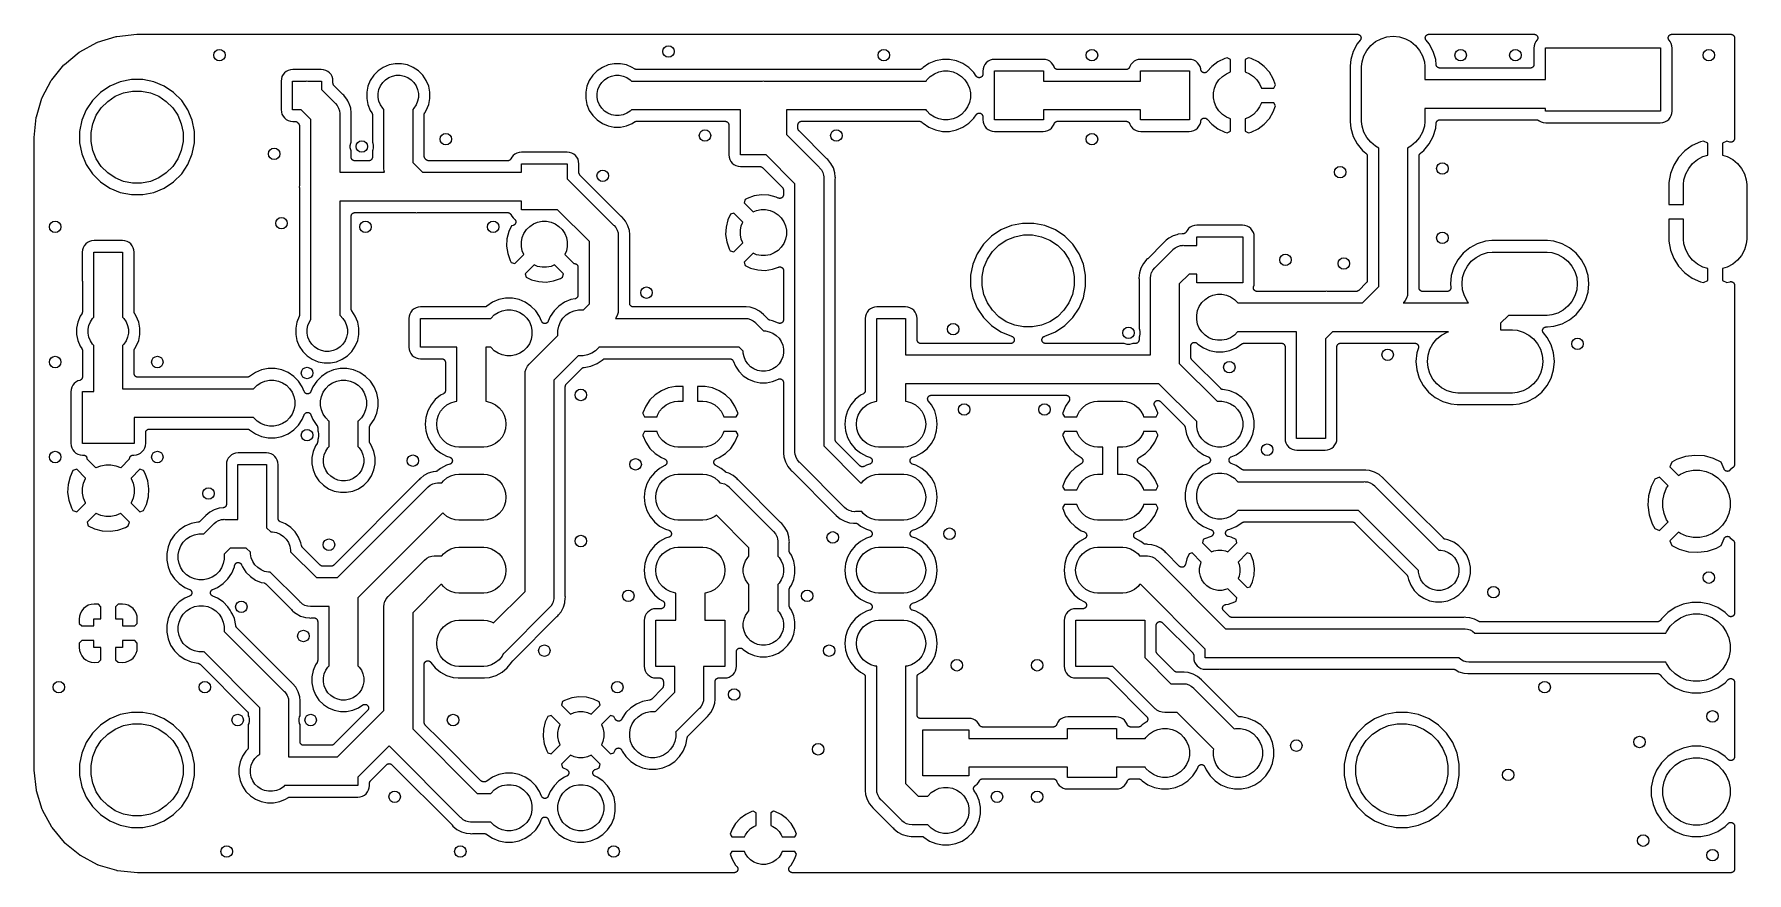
# Model space of a CAD drawing. Extents: x 2.85 to 5.2, y -4.31 to -3.17.
import ezdxf

# ---------------------------------------------------------------- set-up
doc = ezdxf.new("R2010")
doc.units = 0
doc.header["$MEASUREMENT"] = 0
doc.layers.add('BLACK', color=7, linetype='CONTINUOUS')

msp = doc.modelspace()

# ---------------------------------------------------------------- linework, layer by layer
at = {"layer": 'BLACK', "linetype": 'CONTINUOUS'}
for p, q in [((2.96433, -3.16924), (2.99168, -3.16637)), ((2.99168, -3.16637), (2.99175, -3.16636)), ((2.99175, -3.16636), (2.99198, -3.16636)), ((2.99198, -3.16636), (2.9922, -3.16634)), ((2.9922, -3.16634), (4.6636, -3.16634)), ((4.6636, -3.16634), (4.66366, -3.16634)), ((4.66366, -3.16634), (4.6639, -3.16637)), ((4.6639, -3.16637), (4.66413, -3.16637)), ((4.66413, -3.16637), (4.66438, -3.16642)), ((4.76088, -3.16641), (4.76113, -3.16636)), ((4.76113, -3.16636), (4.76137, -3.16636)), ((4.76137, -3.16636), (4.7616, -3.16634)), ((4.7616, -3.16634), (4.90566, -3.16634)), ((4.90566, -3.16634), (4.90573, -3.16634)), ((4.90573, -3.16634), (4.90597, -3.16637)), ((4.90597, -3.16637), (4.9062, -3.16637)), ((4.9062, -3.16637), (4.90645, -3.16642)), ((5.09362, -3.16641), (5.09387, -3.16636)), ((5.09387, -3.16636), (5.0941, -3.16636)), ((5.0941, -3.16636), (5.09434, -3.16634)), ((5.09434, -3.16634), (5.17512, -3.16634)), ((5.17512, -3.16634), (5.17515, -3.16634)), ((5.17515, -3.16634), (5.17515, -3.16634)), ((5.17515, -3.16634), (5.17515, -3.16634)), ((5.17515, -3.16634), (5.17519, -3.16634)), ((5.17519, -3.16634), (5.17566, -3.16639)), ((2.9139, -3.19023), (2.93718, -3.17764)), ((2.93718, -3.17764), (2.93725, -3.17761)), ((2.93725, -3.17761), (2.93767, -3.17744)), ((2.93767, -3.17744), (2.93808, -3.17727)), ((2.93808, -3.17727), (2.96337, -3.16944)), ((2.96337, -3.16944), (2.96344, -3.16942)), ((2.96344, -3.16942), (2.96389, -3.16933)), ((2.96389, -3.16933), (2.96433, -3.16924)), ((4.66326, -3.17963), (4.65777, -3.18989)), ((4.66746, -3.17451), (4.66326, -3.17963)), ((4.66438, -3.16642), (4.66463, -3.16645)), ((4.66463, -3.16645), (4.66486, -3.16652)), ((4.66486, -3.16652), (4.66509, -3.16657)), ((4.66509, -3.16657), (4.66532, -3.16667)), ((4.66532, -3.16667), (4.66556, -3.16674)), ((4.66556, -3.16674), (4.66577, -3.16686)), ((4.66577, -3.16686), (4.66599, -3.16695)), ((4.66599, -3.16695), (4.6662, -3.16709)), ((4.6662, -3.16709), (4.66642, -3.16721)), ((4.66642, -3.16721), (4.6666, -3.16736)), ((4.6666, -3.16736), (4.66679, -3.1675)), ((4.66679, -3.1675), (4.66697, -3.16768)), ((4.66697, -3.16768), (4.66717, -3.16784)), ((4.66717, -3.16784), (4.66731, -3.16802)), ((4.66731, -3.16802), (4.66748, -3.16819)), ((4.66759, -3.17432), (4.66746, -3.17451)), ((4.66748, -3.16819), (4.66762, -3.1684)), ((4.66774, -3.17413), (4.66759, -3.17432)), ((4.66762, -3.1684), (4.66778, -3.1686)), ((4.66786, -3.17391), (4.66774, -3.17413)), ((4.66778, -3.1686), (4.66789, -3.16881)), ((4.668, -3.1737), (4.66786, -3.17391)), ((4.66789, -3.16881), (4.66802, -3.169)), ((4.66809, -3.17348), (4.668, -3.1737)), ((4.66802, -3.169), (4.66811, -3.16924)), ((4.6682, -3.17328), (4.66809, -3.17348)), ((4.66811, -3.16924), (4.66823, -3.16947)), ((4.66828, -3.17303), (4.6682, -3.17328)), ((4.66823, -3.16947), (4.6683, -3.16969)), ((4.66838, -3.1728), (4.66828, -3.17303)), ((4.6683, -3.16969), (4.66839, -3.16991)), ((4.66842, -3.17257), (4.66838, -3.1728)), ((4.66839, -3.16991), (4.66843, -3.17016)), ((4.66849, -3.17234), (4.66842, -3.17257)), ((4.66843, -3.17016), (4.66851, -3.1704)), ((4.66852, -3.17209), (4.66849, -3.17234)), ((4.66851, -3.1704), (4.66853, -3.17064)), ((4.66857, -3.17184), (4.66852, -3.17209)), ((4.66853, -3.17064), (4.66857, -3.17087)), ((4.66857, -3.17087), (4.66857, -3.17112)), ((4.66857, -3.17112), (4.66859, -3.17137)), ((4.66859, -3.17137), (4.66857, -3.17161)), ((4.66857, -3.17161), (4.66857, -3.17184)), ((4.67239, -3.19595), (4.67642, -3.18842)), ((4.67642, -3.18842), (4.68183, -3.18183)), ((4.68183, -3.18183), (4.68842, -3.17642)), ((4.68842, -3.17642), (4.69595, -3.17239)), ((4.69595, -3.17239), (4.70411, -3.16992)), ((4.70411, -3.16992), (4.7126, -3.16908)), ((4.7126, -3.16908), (4.72109, -3.16992)), ((4.72109, -3.16992), (4.72925, -3.17239)), ((4.72925, -3.17239), (4.73677, -3.17642)), ((4.73677, -3.17642), (4.74337, -3.18183)), ((4.74337, -3.18183), (4.74878, -3.18842)), ((4.74878, -3.18842), (4.7528, -3.19595)), ((4.7566, -3.1713), (4.75663, -3.17105)), ((4.75662, -3.17154), (4.7566, -3.1713)), ((4.75662, -3.17177), (4.75662, -3.17154)), ((4.75667, -3.17202), (4.75662, -3.17177)), ((4.75663, -3.1708), (4.75668, -3.17057)), ((4.75663, -3.17105), (4.75663, -3.1708)), ((4.75669, -3.17228), (4.75667, -3.17202)), ((4.75668, -3.17057), (4.7567, -3.17033)), ((4.75676, -3.1725), (4.75669, -3.17228)), ((4.7567, -3.17033), (4.75678, -3.17009)), ((4.7568, -3.17273), (4.75676, -3.1725)), ((4.75678, -3.17009), (4.75683, -3.16984)), ((4.75689, -3.17297), (4.7568, -3.17273)), ((4.75683, -3.16984), (4.75692, -3.16963)), ((4.75697, -3.17321), (4.75689, -3.17297)), ((4.75692, -3.16963), (4.75699, -3.1694)), ((4.75707, -3.17342), (4.75697, -3.17321)), ((4.75699, -3.1694), (4.75711, -3.16918)), ((4.75716, -3.17364), (4.75707, -3.17342)), ((4.75711, -3.16918), (4.75721, -3.16894)), ((4.7573, -3.17385), (4.75716, -3.17364)), ((4.75721, -3.16894), (4.75734, -3.16875)), ((4.75742, -3.17408), (4.7573, -3.17385)), ((4.75734, -3.16875), (4.75746, -3.16854)), ((4.75756, -3.17426), (4.75742, -3.17408)), ((4.75746, -3.16854), (4.75762, -3.16835)), ((4.75769, -3.17446), (4.75756, -3.17426)), ((4.75762, -3.16835), (4.75776, -3.16814)), ((4.75774, -3.17451), (4.75769, -3.17446)), ((4.76194, -3.17963), (4.75774, -3.17451)), ((4.75776, -3.16814), (4.75793, -3.16797)), ((4.75793, -3.16797), (4.75808, -3.16779)), ((4.75808, -3.16779), (4.75828, -3.16763)), ((4.75828, -3.16763), (4.75846, -3.16745)), ((4.75846, -3.16745), (4.75865, -3.16732)), ((4.75865, -3.16732), (4.75883, -3.16717)), ((4.75883, -3.16717), (4.75906, -3.16705)), ((4.75906, -3.16705), (4.75927, -3.16691)), ((4.75927, -3.16691), (4.75949, -3.16683)), ((4.75949, -3.16683), (4.7597, -3.16672)), ((4.7597, -3.16672), (4.75994, -3.16664)), ((4.75994, -3.16664), (4.76018, -3.16655)), ((4.76018, -3.16655), (4.76041, -3.1665)), ((4.76041, -3.1665), (4.76063, -3.16643)), ((4.76063, -3.16643), (4.76088, -3.16641)), ((4.76742, -3.18989), (4.76194, -3.17963)), ((4.90574, -3.18195), (4.90541, -3.18528)), ((4.90541, -3.18528), (4.90541, -3.2076)), ((4.90664, -3.17898), (4.90574, -3.18195)), ((4.90645, -3.16642), (4.9067, -3.16645)), ((4.9081, -3.17625), (4.90664, -3.17898)), ((4.9067, -3.16645), (4.90693, -3.16652)), ((4.90693, -3.16652), (4.90716, -3.16657)), ((4.90716, -3.16657), (4.90739, -3.16667)), ((4.90739, -3.16667), (4.90763, -3.16674)), ((4.90763, -3.16674), (4.90784, -3.16686)), ((4.90784, -3.16686), (4.90805, -3.16695)), ((4.90805, -3.16695), (4.90827, -3.16709)), ((4.90953, -3.17451), (4.9081, -3.17625)), ((4.90827, -3.16709), (4.90849, -3.16721)), ((4.90849, -3.16721), (4.90867, -3.16736)), ((4.90867, -3.16736), (4.90886, -3.1675)), ((4.90886, -3.1675), (4.90904, -3.16768)), ((4.90904, -3.16768), (4.90924, -3.16784)), ((4.90924, -3.16784), (4.90938, -3.16802)), ((4.90938, -3.16802), (4.90955, -3.16819)), ((4.90966, -3.17432), (4.90953, -3.17451)), ((4.90955, -3.16819), (4.90969, -3.1684)), ((4.90981, -3.17413), (4.90966, -3.17432)), ((4.90969, -3.1684), (4.90985, -3.1686)), ((4.90993, -3.17391), (4.90981, -3.17413)), ((4.90985, -3.1686), (4.90996, -3.16881)), ((4.91007, -3.1737), (4.90993, -3.17391)), ((4.90996, -3.16881), (4.91009, -3.169)), ((4.91016, -3.17348), (4.91007, -3.1737)), ((4.91009, -3.169), (4.91018, -3.16924)), ((4.91027, -3.17328), (4.91016, -3.17348)), ((4.91018, -3.16924), (4.9103, -3.16947)), ((4.91035, -3.17303), (4.91027, -3.17328)), ((4.9103, -3.16947), (4.91037, -3.16969)), ((4.91045, -3.1728), (4.91035, -3.17303)), ((4.91037, -3.16969), (4.91045, -3.16991)), ((4.91045, -3.16991), (4.9105, -3.17016)), ((4.91049, -3.17257), (4.91045, -3.1728)), ((4.91056, -3.17234), (4.91049, -3.17257)), ((4.9105, -3.17016), (4.91057, -3.1704)), ((4.91059, -3.17209), (4.91056, -3.17234)), ((4.91057, -3.1704), (4.9106, -3.17064)), ((4.91064, -3.17184), (4.91059, -3.17209)), ((4.9106, -3.17064), (4.91064, -3.17087)), ((4.91064, -3.17087), (4.91064, -3.17112)), ((4.91064, -3.17112), (4.91066, -3.17137)), ((4.91066, -3.17137), (4.91064, -3.17161)), ((4.91064, -3.17161), (4.91064, -3.17184)), ((4.92126, -3.22835), (4.92126, -3.18504)), ((4.92126, -3.18504), (5.07874, -3.18504)), ((5.07874, -3.18504), (5.07874, -3.27165)), ((5.08934, -3.1713), (5.08936, -3.17105)), ((5.08936, -3.17154), (5.08934, -3.1713)), ((5.08936, -3.17105), (5.08937, -3.1708)), ((5.08936, -3.17177), (5.08936, -3.17154)), ((5.0894, -3.17202), (5.08936, -3.17177)), ((5.08937, -3.1708), (5.08941, -3.17057)), ((5.08943, -3.17228), (5.0894, -3.17202)), ((5.08941, -3.17057), (5.08944, -3.17033)), ((5.08949, -3.1725), (5.08943, -3.17228)), ((5.08944, -3.17033), (5.08951, -3.17009)), ((5.08953, -3.17273), (5.08949, -3.1725)), ((5.08951, -3.17009), (5.08957, -3.16984)), ((5.08963, -3.17297), (5.08953, -3.17273)), ((5.08957, -3.16984), (5.08966, -3.16963)), ((5.0897, -3.17321), (5.08963, -3.17297)), ((5.08966, -3.16963), (5.08973, -3.1694)), ((5.08981, -3.17342), (5.0897, -3.17321)), ((5.08973, -3.1694), (5.08985, -3.16918)), ((5.0899, -3.17364), (5.08981, -3.17342)), ((5.08985, -3.16918), (5.08995, -3.16894)), ((5.09004, -3.17385), (5.0899, -3.17364)), ((5.08995, -3.16894), (5.09008, -3.16875)), ((5.09015, -3.17408), (5.09004, -3.17385)), ((5.09008, -3.16875), (5.09019, -3.16854)), ((5.0903, -3.17426), (5.09015, -3.17408)), ((5.09019, -3.16854), (5.09035, -3.16835)), ((5.09043, -3.17446), (5.0903, -3.17426)), ((5.09035, -3.16835), (5.0905, -3.16814)), ((5.09047, -3.17451), (5.09043, -3.17446)), ((5.0919, -3.17625), (5.09047, -3.17451)), ((5.0905, -3.16814), (5.09066, -3.16797)), ((5.09066, -3.16797), (5.09081, -3.16779)), ((5.09081, -3.16779), (5.09101, -3.16763)), ((5.09101, -3.16763), (5.09119, -3.16745)), ((5.09119, -3.16745), (5.09139, -3.16732)), ((5.09139, -3.16732), (5.09157, -3.16717)), ((5.09157, -3.16717), (5.09179, -3.16705)), ((5.09179, -3.16705), (5.09201, -3.16691)), ((5.09336, -3.17898), (5.0919, -3.17625)), ((5.09201, -3.16691), (5.09222, -3.16683)), ((5.09222, -3.16683), (5.09243, -3.16672)), ((5.09243, -3.16672), (5.09267, -3.16664)), ((5.09267, -3.16664), (5.09291, -3.16655)), ((5.09291, -3.16655), (5.09314, -3.1665)), ((5.09314, -3.1665), (5.09337, -3.16643)), ((5.09426, -3.18195), (5.09336, -3.17898)), ((5.09337, -3.16643), (5.09362, -3.16641)), ((5.09459, -3.18528), (5.09426, -3.18195)), ((5.09459, -3.27141), (5.09459, -3.18528)), ((5.17566, -3.16639), (5.17612, -3.16644)), ((5.17612, -3.16644), (5.17614, -3.16645)), ((5.17614, -3.16645), (5.17616, -3.16645)), ((5.17616, -3.16645), (5.17661, -3.16659)), ((5.17661, -3.16659), (5.17706, -3.16673)), ((5.17706, -3.16673), (5.17707, -3.16674)), ((5.17707, -3.16674), (5.17709, -3.16674)), ((5.17709, -3.16674), (5.1775, -3.16697)), ((5.1775, -3.16697), (5.17791, -3.16719)), ((5.17791, -3.16719), (5.17793, -3.1672)), ((5.17793, -3.1672), (5.17794, -3.16721)), ((5.17794, -3.16721), (5.1783, -3.16751)), ((5.1783, -3.16751), (5.17867, -3.16782)), ((5.17867, -3.16782), (5.17868, -3.16783)), ((5.17868, -3.16783), (5.17869, -3.16784)), ((5.17869, -3.16784), (5.17899, -3.16821)), ((5.17899, -3.16821), (5.17928, -3.16857)), ((5.17928, -3.16857), (5.17929, -3.16859)), ((5.17929, -3.16859), (5.1793, -3.1686)), ((5.1793, -3.1686), (5.17952, -3.16902)), ((5.17952, -3.16902), (5.17974, -3.16943)), ((5.17974, -3.16943), (5.17975, -3.16945)), ((5.17975, -3.16945), (5.17975, -3.16947)), ((5.17975, -3.16947), (5.17989, -3.16992)), ((5.17989, -3.16992), (5.18002, -3.17037)), ((5.18002, -3.17037), (5.18002, -3.17038)), ((5.18002, -3.17038), (5.18003, -3.1704)), ((5.18003, -3.1704), (5.18007, -3.17087)), ((5.18007, -3.17087), (5.18012, -3.17134)), ((5.18012, -3.17134), (5.18012, -3.30902)), ((2.87527, -3.22886), (2.892, -3.20835)), ((2.892, -3.20835), (2.89205, -3.20829)), ((2.89205, -3.20829), (2.89237, -3.20798)), ((2.89237, -3.20798), (2.89269, -3.20765)), ((2.89269, -3.20765), (2.91309, -3.19078)), ((2.91309, -3.19078), (2.91314, -3.19074)), ((2.91314, -3.19074), (2.91352, -3.19049)), ((2.91352, -3.19049), (2.9139, -3.19023)), ((3.32949, -3.21162), (3.32239, -3.21636)), ((3.33737, -3.20836), (3.32949, -3.21162)), ((3.34573, -3.20669), (3.33737, -3.20836)), ((3.35427, -3.20669), (3.34573, -3.20669)), ((3.36263, -3.20836), (3.35427, -3.20669)), ((3.37051, -3.21162), (3.36263, -3.20836)), ((3.37761, -3.21636), (3.37051, -3.21162)), ((3.62949, -3.21162), (3.62239, -3.21636)), ((3.63737, -3.20836), (3.62949, -3.21162)), ((3.64573, -3.20669), (3.63737, -3.20836)), ((3.65427, -3.20669), (3.64573, -3.20669)), ((3.66263, -3.20836), (3.65427, -3.20669)), ((3.67051, -3.21162), (3.66263, -3.20836)), ((3.67366, -3.21372), (3.67051, -3.21162)), ((4.06725, -3.21315), (4.06689, -3.21344)), ((4.06729, -3.21312), (4.06725, -3.21315)), ((4.0673, -3.2131), (4.06729, -3.21311)), ((4.06729, -3.21311), (4.06729, -3.21311)), ((4.06729, -3.21311), (4.06729, -3.21312)), ((4.06863, -3.21177), (4.0673, -3.2131)), ((4.07669, -3.20639), (4.06863, -3.21177)), ((4.08565, -3.20268), (4.07669, -3.20639)), ((4.09515, -3.20079), (4.08565, -3.20268)), ((4.10485, -3.20079), (4.09515, -3.20079)), ((4.11435, -3.20268), (4.10485, -3.20079)), ((4.12331, -3.20639), (4.11435, -3.20268)), ((4.13137, -3.21177), (4.12331, -3.20639)), ((4.13823, -3.21863), (4.13137, -3.21177)), ((4.15192, -3.21048), (4.15102, -3.21345)), ((4.15338, -3.20774), (4.15192, -3.21048)), ((4.15535, -3.20535), (4.15338, -3.20774)), ((4.15774, -3.20338), (4.15535, -3.20535)), ((4.16048, -3.20192), (4.15774, -3.20338)), ((4.16345, -3.20102), (4.16048, -3.20192)), ((4.16678, -3.20069), (4.16345, -3.20102)), ((4.23322, -3.20069), (4.16678, -3.20069)), ((4.23655, -3.20102), (4.23322, -3.20069)), ((4.23952, -3.20192), (4.23655, -3.20102)), ((4.24226, -3.20338), (4.23952, -3.20192)), ((4.24465, -3.20535), (4.24226, -3.20338)), ((4.24662, -3.20774), (4.24465, -3.20535)), ((4.24808, -3.21048), (4.24662, -3.20774)), ((4.24825, -3.21102), (4.24808, -3.21048)), ((4.24833, -3.21123), (4.24825, -3.21102)), ((4.2484, -3.21144), (4.24833, -3.21123)), ((4.24852, -3.21167), (4.2484, -3.21144)), ((4.24862, -3.21192), (4.24852, -3.21167)), ((4.24874, -3.21211), (4.24862, -3.21192)), ((4.24885, -3.2123), (4.24874, -3.21211)), ((4.24901, -3.21251), (4.24885, -3.2123)), ((4.24916, -3.21273), (4.24901, -3.21251)), ((4.24932, -3.21289), (4.24916, -3.21273)), ((4.24946, -3.21307), (4.24932, -3.21289)), ((4.24966, -3.21324), (4.24946, -3.21307)), ((4.24985, -3.21342), (4.24966, -3.21324)), ((4.35029, -3.21328), (4.3501, -3.21347)), ((4.35049, -3.21311), (4.35029, -3.21328)), ((4.35063, -3.21294), (4.35049, -3.21311)), ((4.35079, -3.21279), (4.35063, -3.21294)), ((4.35094, -3.21257), (4.35079, -3.21279)), ((4.35111, -3.21236), (4.35094, -3.21257)), ((4.35122, -3.21217), (4.35111, -3.21236)), ((4.35135, -3.21198), (4.35122, -3.21217)), ((4.35145, -3.21174), (4.35135, -3.21198)), ((4.35158, -3.2115), (4.35145, -3.21174)), ((4.35164, -3.21129), (4.35158, -3.2115)), ((4.35173, -3.21109), (4.35164, -3.21129)), ((4.35175, -3.21102), (4.35173, -3.21109)), ((4.35192, -3.21048), (4.35175, -3.21102)), ((4.35338, -3.20774), (4.35192, -3.21048)), ((4.35535, -3.20535), (4.35338, -3.20774)), ((4.35774, -3.20338), (4.35535, -3.20535)), ((4.36048, -3.20192), (4.35774, -3.20338)), ((4.36345, -3.20102), (4.36048, -3.20192)), ((4.36678, -3.20069), (4.36345, -3.20102)), ((4.43322, -3.20069), (4.36678, -3.20069)), ((4.43655, -3.20102), (4.43322, -3.20069)), ((4.43952, -3.20192), (4.43655, -3.20102)), ((4.44226, -3.20338), (4.43952, -3.20192)), ((4.44465, -3.20535), (4.44226, -3.20338)), ((4.44662, -3.20774), (4.44465, -3.20535)), ((4.44808, -3.21048), (4.44662, -3.20774)), ((4.44898, -3.21345), (4.44808, -3.21048)), ((4.464, -3.2105), (4.45778, -3.2174)), ((4.4724, -3.20424), (4.464, -3.2105)), ((4.48196, -3.19968), (4.4724, -3.20424)), ((4.48543, -3.19863), (4.48196, -3.19968)), ((4.49, -3.20104), (4.48543, -3.19863)), ((4.49, -3.21792), (4.49, -3.20104)), ((4.51457, -3.19863), (4.51, -3.20104)), ((4.51, -3.20104), (4.51, -3.21792)), ((4.51804, -3.19968), (4.51457, -3.19863)), ((4.5276, -3.20424), (4.51804, -3.19968)), ((4.536, -3.2105), (4.5276, -3.20424)), ((4.54301, -3.21828), (4.536, -3.2105)), ((4.6544, -3.20102), (4.65354, -3.2097)), ((4.65354, -3.2097), (4.65354, -3.28637)), ((4.65777, -3.18989), (4.6544, -3.20102)), ((4.66929, -3.21047), (4.66992, -3.20411)), ((4.66929, -3.28559), (4.66929, -3.21047)), ((4.66992, -3.20411), (4.67239, -3.19595)), ((4.7528, -3.19595), (4.75528, -3.20411)), ((4.75528, -3.20411), (4.75591, -3.21047)), ((4.75591, -3.21047), (4.75591, -3.22835)), ((4.7708, -3.20102), (4.76742, -3.18989)), ((4.7715, -3.20809), (4.7708, -3.20102)), ((4.77154, -3.20831), (4.7715, -3.20809)), ((4.77156, -3.20854), (4.77154, -3.20831)), ((4.77163, -3.20879), (4.77156, -3.20854)), ((4.77169, -3.20905), (4.77163, -3.20879)), ((4.77177, -3.20925), (4.77169, -3.20905)), ((4.77184, -3.20947), (4.77177, -3.20925)), ((4.77196, -3.2097), (4.77184, -3.20947)), ((4.77206, -3.20995), (4.77196, -3.2097)), ((4.77218, -3.21014), (4.77206, -3.20995)), ((4.77229, -3.21034), (4.77218, -3.21014)), ((4.77245, -3.21054), (4.77229, -3.21034)), ((4.7726, -3.21076), (4.77245, -3.21054)), ((4.77276, -3.21092), (4.7726, -3.21076)), ((4.7729, -3.2111), (4.77276, -3.21092)), ((4.7731, -3.21127), (4.7729, -3.2111)), ((4.77329, -3.21145), (4.7731, -3.21127)), ((4.77347, -3.21158), (4.77329, -3.21145)), ((4.77365, -3.21172), (4.77347, -3.21158)), ((4.77388, -3.21185), (4.77365, -3.21172)), ((4.77409, -3.212), (4.77388, -3.21185)), ((4.7743, -3.21209), (4.77409, -3.212)), ((4.7745, -3.21219), (4.7743, -3.21209)), ((4.77475, -3.21227), (4.7745, -3.21219)), ((4.77499, -3.21238), (4.77475, -3.21227)), ((4.77522, -3.21242), (4.77499, -3.21238)), ((4.77543, -3.21249), (4.77522, -3.21242)), ((4.77569, -3.21252), (4.77543, -3.21249)), ((4.77595, -3.21257), (4.77569, -3.21252)), ((4.77618, -3.21257), (4.77595, -3.21257)), ((4.7764, -3.2126), (4.77618, -3.21257)), ((4.77647, -3.2126), (4.7764, -3.2126)), ((4.90041, -3.2126), (4.77647, -3.2126)), ((4.90088, -3.21255), (4.90041, -3.2126)), ((4.90135, -3.21251), (4.90088, -3.21255)), ((4.90137, -3.2125), (4.90135, -3.21251)), ((4.90138, -3.2125), (4.90137, -3.2125)), ((4.90183, -3.21237), (4.90138, -3.2125)), ((4.90228, -3.21223), (4.90183, -3.21237)), ((4.9023, -3.21223), (4.90228, -3.21223)), ((4.90232, -3.21222), (4.9023, -3.21223)), ((4.90273, -3.212), (4.90232, -3.21222)), ((4.90315, -3.21178), (4.90273, -3.212)), ((4.90316, -3.21177), (4.90315, -3.21178)), ((4.90318, -3.21176), (4.90316, -3.21177)), ((4.90354, -3.21147), (4.90318, -3.21176)), ((4.90391, -3.21117), (4.90354, -3.21147)), ((4.90392, -3.21116), (4.90391, -3.21117)), ((4.90393, -3.21115), (4.90392, -3.21116)), ((4.90424, -3.21078), (4.90393, -3.21115)), ((4.90454, -3.21042), (4.90424, -3.21078)), ((4.90455, -3.21041), (4.90454, -3.21042)), ((4.90456, -3.21039), (4.90455, -3.21041)), ((4.90478, -3.20998), (4.90456, -3.21039)), ((4.90501, -3.20957), (4.90478, -3.20998)), ((4.90502, -3.20954), (4.90501, -3.20955)), ((4.90501, -3.20955), (4.90501, -3.20957)), ((4.90516, -3.20909), (4.90502, -3.20954)), ((4.9053, -3.20864), (4.90516, -3.20909)), ((4.90531, -3.2086), (4.9053, -3.20862)), ((4.9053, -3.20862), (4.9053, -3.20864)), ((4.90536, -3.20814), (4.90531, -3.2086)), ((4.90541, -3.20767), (4.90536, -3.20814)), ((4.90541, -3.2076), (4.90541, -3.20763)), ((4.90541, -3.20763), (4.90541, -3.20763)), ((4.90541, -3.20763), (4.90541, -3.20763)), ((4.90541, -3.20763), (4.90541, -3.20767)), ((2.8623, -3.25305), (2.87473, -3.22968)), ((2.87473, -3.22968), (2.87476, -3.22961)), ((2.87476, -3.22961), (2.87502, -3.22924)), ((2.87502, -3.22924), (2.87527, -3.22886)), ((2.96916, -3.23137), (2.95483, -3.23731)), ((2.98437, -3.22835), (2.96916, -3.23137)), ((2.99988, -3.22835), (2.98437, -3.22835)), ((3.01509, -3.23137), (2.99988, -3.22835)), ((3.02942, -3.23731), (3.01509, -3.23137)), ((3.18979, -3.22723), (3.18947, -3.23056)), ((3.18947, -3.23056), (3.18947, -3.24903)), ((3.1907, -3.22426), (3.18979, -3.22723)), ((3.19216, -3.22152), (3.1907, -3.22426)), ((3.19413, -3.21913), (3.19216, -3.22152)), ((3.19652, -3.21716), (3.19413, -3.21913)), ((3.19926, -3.2157), (3.19652, -3.21716)), ((3.20223, -3.21479), (3.19926, -3.2157)), ((3.20556, -3.21447), (3.20223, -3.21479)), ((3.20531, -3.24903), (3.20531, -3.23031)), ((3.20531, -3.23031), (3.22403, -3.23031)), ((3.22403, -3.21447), (3.20556, -3.21447)), ((3.22424, -3.21445), (3.22403, -3.21447)), ((3.22403, -3.23031), (3.225, -3.23022)), ((3.22445, -3.21445), (3.22424, -3.21445)), ((3.22452, -3.21444), (3.22445, -3.21445)), ((3.225, -3.2144), (3.22452, -3.21444)), ((3.22548, -3.21444), (3.225, -3.2144)), ((3.225, -3.23022), (3.22597, -3.23031)), ((3.22569, -3.21444), (3.22548, -3.21444)), ((3.2259, -3.21447), (3.22569, -3.21444)), ((3.22597, -3.21447), (3.2259, -3.21447)), ((3.24444, -3.21447), (3.22597, -3.21447)), ((3.22597, -3.23031), (3.24469, -3.23031)), ((3.24777, -3.21479), (3.24444, -3.21447)), ((3.24469, -3.23031), (3.24469, -3.24185)), ((3.25074, -3.2157), (3.24777, -3.21479)), ((3.25348, -3.21716), (3.25074, -3.2157)), ((3.25587, -3.21913), (3.25348, -3.21716)), ((3.25784, -3.22152), (3.25587, -3.21913)), ((3.2593, -3.22426), (3.25784, -3.22152)), ((3.26021, -3.22723), (3.2593, -3.22426)), ((3.26053, -3.23056), (3.26021, -3.22723)), ((3.26053, -3.23335), (3.26053, -3.23056)), ((3.26058, -3.23381), (3.26053, -3.23335)), ((3.26062, -3.23427), (3.26058, -3.23381)), ((3.26063, -3.2343), (3.26062, -3.23427)), ((3.26063, -3.23432), (3.26063, -3.2343)), ((3.26076, -3.23476), (3.26063, -3.23432)), ((3.26089, -3.23521), (3.26076, -3.23476)), ((3.2609, -3.23523), (3.26089, -3.23521)), ((3.26091, -3.23526), (3.2609, -3.23523)), ((3.26113, -3.23567), (3.26091, -3.23526)), ((3.26134, -3.23608), (3.26113, -3.23567)), ((3.26136, -3.2361), (3.26134, -3.23608)), ((3.26137, -3.23612), (3.26136, -3.2361)), ((3.26166, -3.23648), (3.26137, -3.23612)), ((3.26195, -3.23684), (3.26166, -3.23648)), ((3.31162, -3.22949), (3.30836, -3.23737)), ((3.31636, -3.22239), (3.31162, -3.22949)), ((3.32239, -3.21636), (3.31636, -3.22239)), ((3.32558, -3.23695), (3.32859, -3.23243)), ((3.32859, -3.23243), (3.33243, -3.22859)), ((3.33243, -3.22859), (3.33695, -3.22558)), ((3.33695, -3.22558), (3.34196, -3.2235)), ((3.34196, -3.2235), (3.34729, -3.22244)), ((3.34729, -3.22244), (3.35271, -3.22244)), ((3.35271, -3.22244), (3.35804, -3.2235)), ((3.35804, -3.2235), (3.36305, -3.22558)), ((3.36305, -3.22558), (3.36757, -3.22859)), ((3.36757, -3.22859), (3.37141, -3.23243)), ((3.37141, -3.23243), (3.37442, -3.23695)), ((3.38364, -3.22239), (3.37761, -3.21636)), ((3.38838, -3.22949), (3.38364, -3.22239)), ((3.39164, -3.23737), (3.38838, -3.22949)), ((3.61162, -3.22949), (3.60836, -3.23737)), ((3.61636, -3.22239), (3.61162, -3.22949)), ((3.62239, -3.21636), (3.61636, -3.22239)), ((3.62558, -3.23695), (3.62859, -3.23243)), ((3.62859, -3.23243), (3.63243, -3.22859)), ((3.63243, -3.22859), (3.63695, -3.22558)), ((3.63695, -3.22558), (3.64196, -3.2235)), ((3.64196, -3.2235), (3.64729, -3.22244)), ((3.64729, -3.22244), (3.65271, -3.22244)), ((3.65271, -3.22244), (3.65804, -3.2235)), ((3.65804, -3.2235), (3.66305, -3.22558)), ((3.66305, -3.22558), (3.66757, -3.22859)), ((3.66757, -3.22859), (3.66929, -3.23031)), ((3.66929, -3.23031), (3.84903, -3.23031)), ((3.67407, -3.21394), (3.67366, -3.21372)), ((3.67447, -3.21416), (3.67407, -3.21394)), ((3.6745, -3.21417), (3.67447, -3.21416)), ((3.67452, -3.21418), (3.6745, -3.21417)), ((3.67496, -3.21432), (3.67452, -3.21418)), ((3.6754, -3.21446), (3.67496, -3.21432)), ((3.67543, -3.21446), (3.6754, -3.21446)), ((3.67545, -3.21447), (3.67543, -3.21446)), ((3.67591, -3.21452), (3.67545, -3.21447)), ((3.67637, -3.21457), (3.67591, -3.21452)), ((3.67642, -3.21457), (3.67637, -3.21457)), ((3.67643, -3.21457), (3.67642, -3.21457)), ((3.67644, -3.21457), (3.67643, -3.21457)), ((3.67643, -3.21457), (3.67643, -3.21457)), ((3.84801, -3.21457), (3.67644, -3.21457)), ((3.84822, -3.21455), (3.84801, -3.21457)), ((3.84843, -3.21455), (3.84822, -3.21455)), ((3.8485, -3.21454), (3.84843, -3.21455)), ((3.85, -3.2144), (3.8485, -3.21454)), ((3.84903, -3.23031), (3.85, -3.23022)), ((3.8515, -3.21454), (3.85, -3.2144)), ((3.85, -3.23022), (3.85097, -3.23031)), ((3.85097, -3.23031), (4.07291, -3.23031)), ((3.85171, -3.21454), (3.8515, -3.21454)), ((3.85192, -3.21457), (3.85171, -3.21454)), ((3.85199, -3.21457), (3.85192, -3.21457)), ((4.06376, -3.21457), (3.85199, -3.21457)), ((4.06422, -3.21452), (4.06376, -3.21457)), ((4.06468, -3.21448), (4.06422, -3.21452)), ((4.06471, -3.21447), (4.06468, -3.21448)), ((4.06474, -3.21447), (4.06471, -3.21447)), ((4.06518, -3.21434), (4.06474, -3.21447)), ((4.06562, -3.21421), (4.06518, -3.21434)), ((4.06565, -3.2142), (4.06562, -3.21421)), ((4.06567, -3.21419), (4.06565, -3.2142)), ((4.06608, -3.21397), (4.06567, -3.21419)), ((4.06649, -3.21376), (4.06608, -3.21397)), ((4.06651, -3.21374), (4.06649, -3.21376)), ((4.06653, -3.21373), (4.06651, -3.21374)), ((4.06689, -3.21344), (4.06653, -3.21373)), ((4.07291, -3.23031), (4.07401, -3.22867)), ((4.07401, -3.22867), (4.07867, -3.22401)), ((4.07867, -3.22401), (4.08415, -3.22034)), ((4.08415, -3.22034), (4.09024, -3.21782)), ((4.09024, -3.21782), (4.0967, -3.21654)), ((4.0967, -3.21654), (4.1033, -3.21654)), ((4.1033, -3.21654), (4.10976, -3.21782)), ((4.10976, -3.21782), (4.11585, -3.22034)), ((4.11585, -3.22034), (4.12133, -3.22401)), ((4.12133, -3.22401), (4.12599, -3.22867)), ((4.12599, -3.22867), (4.12966, -3.23415)), ((4.12966, -3.23415), (4.13218, -3.24024)), ((4.14153, -3.22357), (4.13823, -3.21863)), ((4.14183, -3.22394), (4.14153, -3.22357)), ((4.14214, -3.22432), (4.14183, -3.22394)), ((4.14215, -3.22433), (4.14214, -3.22432)), ((4.14214, -3.22432), (4.14214, -3.22432)), ((4.14252, -3.22464), (4.14215, -3.22433)), ((4.14289, -3.22494), (4.14252, -3.22464)), ((4.1429, -3.22494), (4.14289, -3.22494)), ((4.1429, -3.22495), (4.1429, -3.22494)), ((4.14333, -3.22518), (4.1429, -3.22495)), ((4.14375, -3.2254), (4.14333, -3.22518)), ((4.14376, -3.22541), (4.14375, -3.2254)), ((4.14423, -3.22555), (4.14376, -3.22541)), ((4.14376, -3.22541), (4.14376, -3.22541)), ((4.14468, -3.22569), (4.14423, -3.22555)), ((4.14469, -3.22569), (4.14468, -3.22569)), ((4.14469, -3.2257), (4.14469, -3.22569)), ((4.14518, -3.22575), (4.14469, -3.2257)), ((4.14565, -3.2258), (4.14518, -3.22575)), ((4.14566, -3.22579), (4.14565, -3.2258)), ((4.14567, -3.2258), (4.14566, -3.22579)), ((4.14615, -3.22575), (4.14567, -3.2258)), ((4.14662, -3.22571), (4.14615, -3.22575)), ((4.14663, -3.2257), (4.14662, -3.22571)), ((4.14664, -3.2257), (4.14663, -3.2257)), ((4.14711, -3.22556), (4.14664, -3.2257)), ((4.14756, -3.22543), (4.14711, -3.22556)), ((4.14757, -3.22543), (4.14756, -3.22543)), ((4.148, -3.2252), (4.14757, -3.22543)), ((4.14757, -3.22543), (4.14757, -3.22543)), ((4.14842, -3.22498), (4.148, -3.2252)), ((4.14843, -3.22498), (4.14842, -3.22498)), ((4.14844, -3.22497), (4.14843, -3.22498)), ((4.14881, -3.22467), (4.14844, -3.22497)), ((4.14919, -3.22437), (4.14881, -3.22467)), ((4.1495, -3.22399), (4.14919, -3.22436)), ((4.14919, -3.22436), (4.14919, -3.22436)), ((4.14919, -3.22436), (4.14919, -3.22437)), ((4.14981, -3.22362), (4.1495, -3.22399)), ((4.14982, -3.22361), (4.14981, -3.22362)), ((4.15005, -3.22318), (4.14982, -3.22361)), ((4.14982, -3.22361), (4.14982, -3.22361)), ((4.15028, -3.22277), (4.15005, -3.22318)), ((4.15029, -3.22275), (4.15028, -3.22276)), ((4.15028, -3.22276), (4.15028, -3.22277)), ((4.15043, -3.2223), (4.15029, -3.22275)), ((4.15058, -3.22183), (4.15043, -3.2223)), ((4.15063, -3.22135), (4.15058, -3.22182)), ((4.15058, -3.22182), (4.15058, -3.22183)), ((4.15058, -3.22183), (4.15058, -3.22183)), ((4.15069, -3.22087), (4.15063, -3.22135)), ((4.15102, -3.21345), (4.15069, -3.21678)), ((4.15069, -3.21678), (4.15069, -3.2208)), ((4.15069, -3.2208), (4.15069, -3.22085)), ((4.15069, -3.22085), (4.15069, -3.22085)), ((4.15069, -3.22085), (4.15069, -3.22085)), ((4.15069, -3.22085), (4.15069, -3.22087)), ((4.16654, -3.28346), (4.16654, -3.21654)), ((4.16654, -3.21654), (4.23346, -3.21654)), ((4.23346, -3.21654), (4.23346, -3.23031)), ((4.23346, -3.23031), (4.36654, -3.23031)), ((4.25004, -3.21355), (4.24985, -3.21342)), ((4.25021, -3.21369), (4.25004, -3.21355)), ((4.25044, -3.21382), (4.25021, -3.21369)), ((4.25066, -3.21397), (4.25044, -3.21382)), ((4.25087, -3.21405), (4.25066, -3.21397)), ((4.25106, -3.21416), (4.25087, -3.21405)), ((4.25132, -3.21424), (4.25106, -3.21416)), ((4.25156, -3.21435), (4.25132, -3.21424)), ((4.25178, -3.21439), (4.25156, -3.21435)), ((4.25199, -3.21446), (4.25178, -3.21439)), ((4.25226, -3.21449), (4.25199, -3.21446)), ((4.25252, -3.21454), (4.25226, -3.21449)), ((4.25274, -3.21454), (4.25252, -3.21454)), ((4.25296, -3.21457), (4.25274, -3.21454)), ((4.25303, -3.21457), (4.25296, -3.21457)), ((4.34697, -3.21457), (4.25303, -3.21457)), ((4.34719, -3.21455), (4.34697, -3.21457)), ((4.34741, -3.21455), (4.34719, -3.21455)), ((4.34767, -3.2145), (4.34741, -3.21455)), ((4.34794, -3.21447), (4.34767, -3.2145)), ((4.34815, -3.21441), (4.34794, -3.21447)), ((4.34837, -3.21437), (4.34815, -3.21441)), ((4.34862, -3.21427), (4.34837, -3.21437)), ((4.34887, -3.21419), (4.34862, -3.21427)), ((4.34907, -3.21408), (4.34887, -3.21419)), ((4.34928, -3.214), (4.34907, -3.21408)), ((4.3495, -3.21386), (4.34928, -3.214)), ((4.34973, -3.21373), (4.3495, -3.21386)), ((4.34991, -3.21359), (4.34973, -3.21373)), ((4.3501, -3.21347), (4.34991, -3.21359)), ((4.36654, -3.23031), (4.36654, -3.21654)), ((4.36654, -3.21654), (4.43346, -3.21654)), ((4.43346, -3.21654), (4.43346, -3.28346)), ((4.44909, -3.21455), (4.44898, -3.21345)), ((4.44916, -3.2149), (4.44909, -3.21455)), ((4.44922, -3.21526), (4.44916, -3.2149)), ((4.44926, -3.21538), (4.44922, -3.21526)), ((4.44928, -3.2155), (4.44926, -3.21538)), ((4.44942, -3.21584), (4.44928, -3.2155)), ((4.44954, -3.21618), (4.44942, -3.21584)), ((4.44961, -3.21629), (4.44954, -3.21618)), ((4.44965, -3.2164), (4.44961, -3.21629)), ((4.44986, -3.21671), (4.44965, -3.2164)), ((4.45004, -3.21702), (4.44986, -3.21671)), ((4.45013, -3.21711), (4.45004, -3.21702)), ((4.4502, -3.21722), (4.45013, -3.21711)), ((4.45045, -3.21748), (4.4502, -3.21722)), ((4.4507, -3.21775), (4.45045, -3.21748)), ((4.4508, -3.21782), (4.4507, -3.21775)), ((4.45088, -3.21791), (4.4508, -3.21782)), ((4.45119, -3.21811), (4.45088, -3.21791)), ((4.45148, -3.21833), (4.45119, -3.21811)), ((4.45159, -3.21838), (4.45148, -3.21833)), ((4.45169, -3.21845), (4.45159, -3.21838)), ((4.45203, -3.2186), (4.45169, -3.21845)), ((4.45236, -3.21875), (4.45203, -3.2186)), ((4.45248, -3.21878), (4.45236, -3.21875)), ((4.45259, -3.21883), (4.45248, -3.21878)), ((4.45295, -3.21891), (4.45259, -3.21883)), ((4.4533, -3.219), (4.45295, -3.21891)), ((4.45343, -3.219), (4.4533, -3.219)), ((4.45355, -3.21903), (4.45343, -3.219)), ((4.45391, -3.21903), (4.45355, -3.21903)), ((4.45428, -3.21905), (4.45391, -3.21903)), ((4.4544, -3.21903), (4.45428, -3.21905)), ((4.45452, -3.21903), (4.4544, -3.21903)), ((4.45488, -3.21897), (4.45452, -3.21903)), ((4.45524, -3.21892), (4.45488, -3.21897)), ((4.45536, -3.21887), (4.45524, -3.21892)), ((4.45548, -3.21885), (4.45536, -3.21887)), ((4.45582, -3.21871), (4.45548, -3.21885)), ((4.45616, -3.2186), (4.45582, -3.21871)), ((4.45627, -3.21853), (4.45616, -3.2186)), ((4.45639, -3.21849), (4.45627, -3.21853)), ((4.45669, -3.21829), (4.45639, -3.21849)), ((4.45701, -3.2181), (4.45669, -3.21829)), ((4.4571, -3.21802), (4.45701, -3.2181)), ((4.4572, -3.21795), (4.4571, -3.21802)), ((4.45746, -3.2177), (4.4572, -3.21795)), ((4.45774, -3.21745), (4.45746, -3.2177)), ((4.45778, -3.2174), (4.45774, -3.21745)), ((4.46782, -3.24024), (4.47034, -3.23415)), ((4.47034, -3.23415), (4.47401, -3.22867)), ((4.47401, -3.22867), (4.47867, -3.22401)), ((4.47867, -3.22401), (4.48415, -3.22034)), ((4.48415, -3.22034), (4.49, -3.21792)), ((4.51, -3.21792), (4.51585, -3.22034)), ((4.51585, -3.22034), (4.52133, -3.22401)), ((4.52133, -3.22401), (4.52599, -3.22867)), ((4.52599, -3.22867), (4.52966, -3.23415)), ((4.52966, -3.23415), (4.53208, -3.24)), ((4.54837, -3.22728), (4.54301, -3.21828)), ((4.55131, -3.23556), (4.54837, -3.22728)), ((4.54898, -3.24), (4.55131, -3.23556)), ((4.75591, -3.22835), (4.92126, -3.22835)), ((2.85428, -3.27929), (2.86193, -3.25395)), ((2.86193, -3.25395), (2.86195, -3.25388)), ((2.86195, -3.25388), (2.86213, -3.25347)), ((2.86213, -3.25347), (2.8623, -3.25305)), ((2.93096, -3.25689), (2.92235, -3.26979)), ((2.94193, -3.24593), (2.93096, -3.25689)), ((2.95483, -3.23731), (2.94193, -3.24593)), ((2.9432, -3.26693), (2.95197, -3.25816)), ((2.95197, -3.25816), (2.96229, -3.25126)), ((2.96229, -3.25126), (2.97375, -3.24652)), ((2.97375, -3.24652), (2.98592, -3.24409)), ((2.98592, -3.24409), (2.99833, -3.24409)), ((2.99833, -3.24409), (3.0105, -3.24652)), ((3.0105, -3.24652), (3.02196, -3.25126)), ((3.02196, -3.25126), (3.03228, -3.25816)), ((3.04232, -3.24593), (3.02942, -3.23731)), ((3.03228, -3.25816), (3.04106, -3.26693)), ((3.05329, -3.25689), (3.04232, -3.24593)), ((3.0619, -3.26979), (3.05329, -3.25689)), ((3.18944, -3.24952), (3.1894, -3.25)), ((3.1894, -3.25), (3.18944, -3.25048)), ((3.18947, -3.2491), (3.18944, -3.24931)), ((3.18944, -3.24931), (3.18944, -3.24952)), ((3.18944, -3.25048), (3.18945, -3.25055)), ((3.18945, -3.25055), (3.18945, -3.25076)), ((3.18945, -3.25076), (3.18947, -3.25097)), ((3.18947, -3.24903), (3.18947, -3.2491)), ((3.18947, -3.25097), (3.18947, -3.26944)), ((3.20522, -3.25), (3.20531, -3.24903)), ((3.20531, -3.25097), (3.20522, -3.25)), ((3.20531, -3.26969), (3.20531, -3.25097)), ((3.24469, -3.24185), (3.26324, -3.2604)), ((3.26199, -3.23687), (3.26195, -3.23684)), ((3.26199, -3.23688), (3.26199, -3.23687)), ((3.262, -3.23689), (3.26199, -3.23688)), ((3.26199, -3.23688), (3.26199, -3.23688)), ((3.27365, -3.24854), (3.262, -3.23689)), ((3.27381, -3.24867), (3.27365, -3.24854)), ((3.27396, -3.24883), (3.27381, -3.24867)), ((3.27401, -3.24887), (3.27396, -3.24883)), ((3.27518, -3.24982), (3.27401, -3.24887)), ((3.27613, -3.25099), (3.27518, -3.24982)), ((3.2796, -3.25522), (3.27613, -3.25099)), ((3.27613, -3.25099), (3.27613, -3.25099)), ((3.28075, -3.25736), (3.2796, -3.25522)), ((3.28289, -3.26137), (3.28075, -3.25736)), ((3.30836, -3.23737), (3.30669, -3.24573)), ((3.30669, -3.24573), (3.30669, -3.25427)), ((3.30669, -3.25427), (3.30836, -3.26263)), ((3.32244, -3.24729), (3.3235, -3.24196)), ((3.32244, -3.25271), (3.32244, -3.24729)), ((3.3235, -3.25804), (3.32244, -3.25271)), ((3.3235, -3.24196), (3.32558, -3.23695)), ((3.32558, -3.26305), (3.3235, -3.25804)), ((3.37442, -3.23695), (3.3765, -3.24196)), ((3.3765, -3.25804), (3.37442, -3.26305)), ((3.3765, -3.24196), (3.37756, -3.24729)), ((3.37756, -3.25271), (3.3765, -3.25804)), ((3.37756, -3.24729), (3.37756, -3.25271)), ((3.39331, -3.24573), (3.39164, -3.23737)), ((3.39164, -3.26263), (3.39331, -3.25427)), ((3.39331, -3.25427), (3.39331, -3.24573)), ((3.60836, -3.23737), (3.60669, -3.24573)), ((3.60669, -3.24573), (3.60669, -3.25427)), ((3.60669, -3.25427), (3.60836, -3.26263)), ((3.62244, -3.24729), (3.6235, -3.24196)), ((3.62244, -3.25271), (3.62244, -3.24729)), ((3.6235, -3.25804), (3.62244, -3.25271)), ((3.6235, -3.24196), (3.62558, -3.23695)), ((3.62558, -3.26305), (3.6235, -3.25804)), ((4.13218, -3.25976), (4.12966, -3.26585)), ((4.13218, -3.24024), (4.13346, -3.2467)), ((4.13346, -3.2533), (4.13218, -3.25976)), ((4.13346, -3.2467), (4.13346, -3.2533)), ((4.46654, -3.2467), (4.46782, -3.24024)), ((4.46654, -3.2533), (4.46654, -3.2467)), ((4.46782, -3.25976), (4.46654, -3.2533)), ((4.47034, -3.26585), (4.46782, -3.25976)), ((4.53208, -3.26), (4.52966, -3.26585)), ((4.53208, -3.24), (4.54898, -3.24)), ((4.54898, -3.26), (4.53208, -3.26)), ((4.55131, -3.26444), (4.54898, -3.26)), ((2.85231, -3.29835), (2.85409, -3.28025)), ((2.85409, -3.28025), (2.8541, -3.28018)), ((2.8541, -3.28018), (2.85419, -3.27974)), ((2.85419, -3.27974), (2.85428, -3.27929)), ((2.92235, -3.26979), (2.91641, -3.28412)), ((2.93155, -3.28871), (2.9363, -3.27725)), ((2.9363, -3.27725), (2.9432, -3.26693)), ((3.04106, -3.26693), (3.04795, -3.27725)), ((3.04795, -3.27725), (3.0527, -3.28871)), ((3.06784, -3.28412), (3.0619, -3.26979)), ((3.18947, -3.26944), (3.18979, -3.27277)), ((3.18979, -3.27277), (3.1907, -3.27574)), ((3.1907, -3.27574), (3.19216, -3.27848)), ((3.19216, -3.27848), (3.19413, -3.28087)), ((3.19413, -3.28087), (3.19652, -3.28284)), ((3.19652, -3.28284), (3.19926, -3.2843)), ((3.21685, -3.26969), (3.20531, -3.26969)), ((3.23032, -3.28315), (3.21685, -3.26969)), ((3.23031, -3.37403), (3.23032, -3.28315)), ((3.26324, -3.2604), (3.26399, -3.26101)), ((3.26399, -3.26101), (3.26645, -3.26401)), ((3.26645, -3.26401), (3.26827, -3.26743)), ((3.26827, -3.26743), (3.26933, -3.27092)), ((3.26933, -3.27092), (3.2694, -3.27114)), ((3.2694, -3.27114), (3.26978, -3.275)), ((3.26978, -3.275), (3.26969, -3.27597)), ((3.26969, -3.27597), (3.26969, -3.35531)), ((3.28323, -3.2625), (3.28289, -3.26137)), ((3.2848, -3.26767), (3.28323, -3.2625)), ((3.28323, -3.2625), (3.28323, -3.2625)), ((3.28492, -3.26805), (3.2848, -3.26767)), ((3.28546, -3.2735), (3.28492, -3.26805)), ((3.28543, -3.27692), (3.28546, -3.27671)), ((3.28543, -3.27699), (3.28543, -3.27692)), ((3.28543, -3.31402), (3.28543, -3.27699)), ((3.2856, -3.275), (3.28546, -3.2735)), ((3.28546, -3.2735), (3.28546, -3.2735)), ((3.28546, -3.2765), (3.2856, -3.275)), ((3.28546, -3.27671), (3.28546, -3.2765)), ((3.30836, -3.26263), (3.31162, -3.27051)), ((3.31162, -3.27051), (3.31372, -3.27366)), ((3.31372, -3.27366), (3.31373, -3.27367)), ((3.31373, -3.27367), (3.31373, -3.27367)), ((3.31373, -3.27367), (3.31373, -3.27367)), ((3.31373, -3.27367), (3.31376, -3.27372)), ((3.31376, -3.27372), (3.31397, -3.27413)), ((3.31397, -3.27413), (3.31419, -3.27453)), ((3.31419, -3.27453), (3.3142, -3.27456)), ((3.3142, -3.27456), (3.31421, -3.27459)), ((3.31421, -3.27459), (3.31434, -3.27503)), ((3.31434, -3.27503), (3.31447, -3.27547)), ((3.31447, -3.27547), (3.31447, -3.2755)), ((3.31447, -3.2755), (3.31448, -3.27552)), ((3.31448, -3.27552), (3.31452, -3.27598)), ((3.31452, -3.27598), (3.31457, -3.27644)), ((3.31457, -3.27644), (3.31457, -3.31402)), ((3.32859, -3.26757), (3.32558, -3.26305)), ((3.33031, -3.26929), (3.32859, -3.26757)), ((3.33032, -3.34903), (3.33031, -3.26929)), ((3.37141, -3.26757), (3.36969, -3.26929)), ((3.36969, -3.26929), (3.36969, -3.34185)), ((3.37442, -3.26305), (3.37141, -3.26757)), ((3.38543, -3.27637), (3.38548, -3.27591)), ((3.38543, -3.27642), (3.38543, -3.27637)), ((3.38543, -3.27643), (3.38543, -3.27642)), ((3.38543, -3.27644), (3.38543, -3.27643)), ((3.38543, -3.27643), (3.38543, -3.27643)), ((3.38543, -3.33325), (3.38543, -3.27644)), ((3.38548, -3.27591), (3.38553, -3.27545)), ((3.38553, -3.27545), (3.38554, -3.27543)), ((3.38554, -3.2754), (3.38568, -3.27496)), ((3.38554, -3.27543), (3.38554, -3.2754)), ((3.38568, -3.27496), (3.38582, -3.27452)), ((3.38582, -3.27452), (3.38583, -3.2745)), ((3.38583, -3.2745), (3.38584, -3.27447)), ((3.38584, -3.27447), (3.38606, -3.27407)), ((3.38606, -3.27407), (3.38628, -3.27366)), ((3.38628, -3.27366), (3.38838, -3.27051)), ((3.38838, -3.27051), (3.39164, -3.26263)), ((3.60836, -3.26263), (3.61162, -3.27051)), ((3.61162, -3.27051), (3.61636, -3.27761)), ((3.61636, -3.27761), (3.62239, -3.28364)), ((3.62239, -3.28364), (3.62949, -3.28838)), ((3.62859, -3.26757), (3.62558, -3.26305)), ((3.63243, -3.27141), (3.62859, -3.26757)), ((3.63695, -3.27442), (3.63243, -3.27141)), ((3.64196, -3.2765), (3.63695, -3.27442)), ((3.64729, -3.27756), (3.64196, -3.2765)), ((3.65271, -3.27756), (3.64729, -3.27756)), ((3.65804, -3.2765), (3.65271, -3.27756)), ((3.66305, -3.27442), (3.65804, -3.2765)), ((3.66757, -3.27141), (3.66305, -3.27442)), ((3.66929, -3.26969), (3.66757, -3.27141)), ((3.8185, -3.26969), (3.66929, -3.26969)), ((3.8185, -3.3315), (3.8185, -3.26969)), ((4.07291, -3.26969), (3.8815, -3.26969)), ((3.8815, -3.26969), (3.8815, -3.30366)), ((4.07401, -3.27133), (4.07291, -3.26969)), ((4.07867, -3.27599), (4.07401, -3.27133)), ((4.08415, -3.27966), (4.07867, -3.27599)), ((4.09024, -3.28218), (4.08415, -3.27966)), ((4.0967, -3.28346), (4.09024, -3.28218)), ((4.1033, -3.28346), (4.0967, -3.28346)), ((4.10976, -3.28218), (4.1033, -3.28346)), ((4.11585, -3.27966), (4.10976, -3.28218)), ((4.12133, -3.27599), (4.11585, -3.27966)), ((4.12599, -3.27133), (4.12133, -3.27599)), ((4.12966, -3.26585), (4.12599, -3.27133)), ((4.13137, -3.28823), (4.13823, -3.28137)), ((4.13823, -3.28137), (4.14153, -3.27643)), ((4.14153, -3.27643), (4.14156, -3.27638)), ((4.14156, -3.27638), (4.14157, -3.27637)), ((4.14156, -3.27638), (4.14156, -3.27638)), ((4.14156, -3.27638), (4.14156, -3.27638)), ((4.14157, -3.27637), (4.14189, -3.27599)), ((4.14189, -3.27599), (4.14219, -3.27563)), ((4.14219, -3.27563), (4.1422, -3.27562)), ((4.14219, -3.27563), (4.14219, -3.27563)), ((4.1422, -3.27562), (4.14257, -3.27532)), ((4.14257, -3.27532), (4.14295, -3.27502)), ((4.14295, -3.27502), (4.14296, -3.27502)), ((4.14296, -3.27501), (4.14339, -3.27479)), ((4.14296, -3.27502), (4.14296, -3.27501)), ((4.14339, -3.27479), (4.14381, -3.27457)), ((4.14381, -3.27457), (4.14382, -3.27457)), ((4.14382, -3.27457), (4.14383, -3.27456)), ((4.14383, -3.27456), (4.1443, -3.27443)), ((4.1443, -3.27443), (4.14475, -3.27429)), ((4.14475, -3.27429), (4.14476, -3.27429)), ((4.14476, -3.27429), (4.14526, -3.27425)), ((4.14476, -3.27429), (4.14476, -3.27429)), ((4.14526, -3.27425), (4.14572, -3.2742)), ((4.14572, -3.2742), (4.14573, -3.27421)), ((4.14573, -3.27421), (4.14574, -3.2742)), ((4.14574, -3.2742), (4.14622, -3.27426)), ((4.14622, -3.27426), (4.14669, -3.27431)), ((4.14669, -3.27431), (4.1467, -3.27431)), ((4.1467, -3.27431), (4.14671, -3.27431)), ((4.14671, -3.27431), (4.14716, -3.27445)), ((4.14716, -3.27445), (4.14762, -3.2746)), ((4.14762, -3.2746), (4.14763, -3.2746)), ((4.14763, -3.2746), (4.14764, -3.2746)), ((4.14764, -3.2746), (4.14806, -3.27483)), ((4.14806, -3.27483), (4.14848, -3.27506)), ((4.14848, -3.27506), (4.14849, -3.27506)), ((4.14849, -3.27506), (4.14849, -3.27507)), ((4.14849, -3.27507), (4.14888, -3.27538)), ((4.14888, -3.27538), (4.14923, -3.27568)), ((4.14923, -3.27568), (4.14924, -3.27569)), ((4.14924, -3.27569), (4.14924, -3.27569)), ((4.14924, -3.27569), (4.14955, -3.27607)), ((4.14955, -3.27607), (4.14985, -3.27644)), ((4.14985, -3.27644), (4.14985, -3.27644)), ((4.14985, -3.27644), (4.14986, -3.27645)), ((4.14986, -3.27645), (4.15009, -3.27688)), ((4.15009, -3.27688), (4.15031, -3.2773)), ((4.15031, -3.2773), (4.15031, -3.27731)), ((4.15031, -3.27731), (4.15031, -3.27731)), ((4.15031, -3.27731), (4.15045, -3.27778)), ((4.15045, -3.27778), (4.15059, -3.27823)), ((4.15059, -3.27823), (4.15059, -3.27824)), ((4.15059, -3.27824), (4.15059, -3.27825)), ((4.15059, -3.27825), (4.15064, -3.27873)), ((4.15064, -3.27873), (4.15069, -3.2792)), ((4.15069, -3.2792), (4.15069, -3.28322)), ((4.15069, -3.28322), (4.15102, -3.28655)), ((4.23346, -3.28346), (4.16654, -3.28346)), ((4.36654, -3.26969), (4.23346, -3.26969)), ((4.23346, -3.26969), (4.23346, -3.28346)), ((4.36654, -3.28346), (4.36654, -3.26969)), ((4.43346, -3.28346), (4.36654, -3.28346)), ((4.44957, -3.28376), (4.44964, -3.28365)), ((4.44964, -3.28365), (4.44969, -3.28353)), ((4.44969, -3.28353), (4.44989, -3.28323)), ((4.44989, -3.28323), (4.45008, -3.28292)), ((4.45008, -3.28292), (4.45017, -3.28283)), ((4.45017, -3.28283), (4.45024, -3.28273)), ((4.45024, -3.28273), (4.4505, -3.28247)), ((4.4505, -3.28247), (4.45075, -3.28221)), ((4.45075, -3.28221), (4.45085, -3.28213)), ((4.45085, -3.28213), (4.45094, -3.28205)), ((4.45094, -3.28205), (4.45124, -3.28185)), ((4.45124, -3.28185), (4.45154, -3.28163)), ((4.45154, -3.28163), (4.45165, -3.28158)), ((4.45165, -3.28158), (4.45175, -3.28151)), ((4.45175, -3.28151), (4.45209, -3.28138)), ((4.45209, -3.28138), (4.45242, -3.28122)), ((4.45242, -3.28122), (4.45254, -3.28119)), ((4.45254, -3.28119), (4.45266, -3.28115)), ((4.45266, -3.28115), (4.45302, -3.28108)), ((4.45302, -3.28108), (4.45337, -3.28099)), ((4.45337, -3.28099), (4.45349, -3.28099)), ((4.45349, -3.28099), (4.45362, -3.28097)), ((4.45362, -3.28097), (4.45398, -3.28097)), ((4.45398, -3.28097), (4.45435, -3.28095)), ((4.45435, -3.28095), (4.45447, -3.28097)), ((4.45447, -3.28097), (4.45459, -3.28097)), ((4.45459, -3.28097), (4.45495, -3.28105)), ((4.45495, -3.28105), (4.45531, -3.2811)), ((4.45531, -3.2811), (4.45543, -3.28114)), ((4.45543, -3.28114), (4.45555, -3.28117)), ((4.45555, -3.28117), (4.45589, -3.28131)), ((4.45589, -3.28131), (4.45623, -3.28143)), ((4.45623, -3.28143), (4.45633, -3.2815)), ((4.45633, -3.2815), (4.45645, -3.28155)), ((4.45645, -3.28155), (4.45675, -3.28175)), ((4.45675, -3.28175), (4.45706, -3.28194)), ((4.45706, -3.28194), (4.45715, -3.28202)), ((4.45715, -3.28202), (4.45726, -3.28209)), ((4.45726, -3.28209), (4.45751, -3.28235)), ((4.45751, -3.28235), (4.45778, -3.2826)), ((4.45778, -3.2826), (4.464, -3.2895)), ((4.47401, -3.27133), (4.47034, -3.26585)), ((4.47867, -3.27599), (4.47401, -3.27133)), ((4.48415, -3.27966), (4.47867, -3.27599)), ((4.49, -3.28208), (4.48415, -3.27966)), ((4.49, -3.29896), (4.49, -3.28208)), ((4.51585, -3.27966), (4.51, -3.28208)), ((4.51, -3.28208), (4.51, -3.29896)), ((4.52133, -3.27599), (4.51585, -3.27966)), ((4.52599, -3.27133), (4.52133, -3.27599)), ((4.52966, -3.26585), (4.52599, -3.27133)), ((4.536, -3.2895), (4.54301, -3.28172)), ((4.54301, -3.28172), (4.54837, -3.27272)), ((4.54837, -3.27272), (4.55131, -3.26444)), ((4.92126, -3.26772), (4.75591, -3.26772)), ((4.75591, -3.26772), (4.75591, -3.28559)), ((4.77506, -3.28367), (4.77528, -3.28363)), ((4.77528, -3.28363), (4.7755, -3.28356)), ((4.7755, -3.28356), (4.77576, -3.28353)), ((4.77576, -3.28353), (4.77602, -3.28348)), ((4.77602, -3.28348), (4.77625, -3.28349)), ((4.77625, -3.28349), (4.77647, -3.28346)), ((4.77647, -3.28346), (4.90904, -3.28346)), ((4.90904, -3.28346), (4.90911, -3.28347)), ((4.90911, -3.28347), (4.90932, -3.28349)), ((4.90932, -3.28349), (4.90954, -3.28349)), ((4.90954, -3.28349), (4.90981, -3.28354)), ((4.90981, -3.28354), (4.91008, -3.28357)), ((4.91008, -3.28357), (4.91029, -3.28364)), ((4.91029, -3.28364), (4.9105, -3.28368)), ((4.92126, -3.27165), (4.92126, -3.26772)), ((5.07874, -3.27165), (4.92126, -3.27165)), ((5.08753, -3.28481), (5.08993, -3.28284)), ((5.08993, -3.28284), (5.0919, -3.28045)), ((5.0919, -3.28045), (5.09336, -3.27771)), ((5.09336, -3.27771), (5.09426, -3.27474)), ((5.09426, -3.27474), (5.09459, -3.27141)), ((2.8514, -3.30766), (2.85231, -3.29835)), ((2.91641, -3.28412), (2.91339, -3.29933)), ((2.91339, -3.29933), (2.91339, -3.31484)), ((2.92913, -3.30088), (2.93155, -3.28871)), ((2.92913, -3.31329), (2.92913, -3.30088)), ((3.0527, -3.28871), (3.05512, -3.30088)), ((3.05512, -3.30088), (3.05512, -3.31329)), ((3.07087, -3.29933), (3.06784, -3.28412)), ((3.07087, -3.31484), (3.07087, -3.29933)), ((3.19926, -3.2843), (3.20223, -3.28521)), ((3.20223, -3.28521), (3.20556, -3.28553)), ((3.20556, -3.28553), (3.20835, -3.28553)), ((3.20835, -3.28553), (3.20837, -3.28553)), ((3.20837, -3.28553), (3.20837, -3.28553)), ((3.20837, -3.28553), (3.20837, -3.28553)), ((3.20837, -3.28553), (3.20842, -3.28553)), ((3.20842, -3.28553), (3.20888, -3.28559)), ((3.20888, -3.28559), (3.20934, -3.28563)), ((3.20934, -3.28563), (3.20937, -3.28564)), ((3.20937, -3.28564), (3.20939, -3.28564)), ((3.20939, -3.28564), (3.20983, -3.28578)), ((3.20983, -3.28578), (3.21027, -3.28592)), ((3.21027, -3.28592), (3.2103, -3.28593)), ((3.2103, -3.28593), (3.21032, -3.28594)), ((3.21032, -3.28594), (3.21073, -3.28616)), ((3.21073, -3.28616), (3.21113, -3.28638)), ((3.21113, -3.28638), (3.21115, -3.2864)), ((3.21115, -3.2864), (3.21118, -3.28641)), ((3.21118, -3.28641), (3.21153, -3.2867)), ((3.21153, -3.2867), (3.21189, -3.287)), ((3.21189, -3.287), (3.2131, -3.28821)), ((3.2131, -3.28821), (3.21311, -3.28822)), ((3.21311, -3.28822), (3.21311, -3.28822)), ((3.21311, -3.28822), (3.21312, -3.28823)), ((3.21312, -3.28823), (3.21315, -3.28826)), ((3.21315, -3.28826), (3.21344, -3.28862)), ((3.21344, -3.28862), (3.21373, -3.28898)), ((3.21373, -3.28898), (3.21374, -3.289)), ((3.21374, -3.289), (3.21376, -3.28902)), ((3.21376, -3.28902), (3.21397, -3.28944)), ((3.21397, -3.28944), (3.21419, -3.28984)), ((3.21419, -3.28984), (3.2142, -3.28987)), ((3.2142, -3.28987), (3.21421, -3.28989)), ((3.21421, -3.28989), (3.21434, -3.29034)), ((3.21434, -3.29034), (3.21447, -3.29078)), ((3.21447, -3.29078), (3.21447, -3.2908)), ((3.21447, -3.2908), (3.21448, -3.29083)), ((3.21448, -3.29083), (3.21452, -3.29129)), ((3.21452, -3.29129), (3.21457, -3.29175)), ((3.21457, -3.29175), (3.21457, -3.37301)), ((3.62949, -3.28838), (3.63737, -3.29164)), ((3.63737, -3.29164), (3.64573, -3.29331)), ((3.64573, -3.29331), (3.65427, -3.29331)), ((3.65427, -3.29331), (3.66263, -3.29164)), ((3.66263, -3.29164), (3.67051, -3.28838)), ((3.67051, -3.28838), (3.67366, -3.28628)), ((3.67366, -3.28628), (3.67367, -3.28627)), ((3.67367, -3.28627), (3.67372, -3.28624)), ((3.67367, -3.28627), (3.67367, -3.28627)), ((3.67367, -3.28627), (3.67367, -3.28627)), ((3.67372, -3.28624), (3.67413, -3.28603)), ((3.67413, -3.28603), (3.67453, -3.28581)), ((3.67453, -3.28581), (3.67456, -3.2858)), ((3.67456, -3.2858), (3.67459, -3.28579)), ((3.67459, -3.28579), (3.67503, -3.28566)), ((3.67503, -3.28566), (3.67547, -3.28553)), ((3.67547, -3.28553), (3.6755, -3.28553)), ((3.6755, -3.28553), (3.67552, -3.28552)), ((3.67552, -3.28552), (3.67598, -3.28548)), ((3.67598, -3.28548), (3.67644, -3.28543)), ((3.67644, -3.28543), (3.79766, -3.28543)), ((3.79766, -3.28543), (3.79769, -3.28543)), ((3.79769, -3.28543), (3.79769, -3.28543)), ((3.79769, -3.28543), (3.79769, -3.28543)), ((3.79769, -3.28543), (3.79773, -3.28543)), ((3.79773, -3.28543), (3.79819, -3.28549)), ((3.79819, -3.28549), (3.79866, -3.28554)), ((3.79866, -3.28554), (3.79868, -3.28554)), ((3.79868, -3.28554), (3.7987, -3.28554)), ((3.7987, -3.28554), (3.79914, -3.28568)), ((3.79914, -3.28568), (3.79959, -3.28582)), ((3.79959, -3.28582), (3.79961, -3.28583)), ((3.79961, -3.28583), (3.79963, -3.28584)), ((3.79963, -3.28584), (3.80004, -3.28606)), ((3.80004, -3.28606), (3.80045, -3.28629)), ((3.80045, -3.28629), (3.80047, -3.2863)), ((3.80047, -3.2863), (3.80048, -3.28631)), ((3.80048, -3.28631), (3.80084, -3.28661)), ((3.80084, -3.28661), (3.8012, -3.28691)), ((3.8012, -3.28691), (3.80121, -3.28692)), ((3.80121, -3.28692), (3.80123, -3.28693)), ((3.80123, -3.28693), (3.80152, -3.2873)), ((3.80152, -3.2873), (3.80182, -3.28767)), ((3.80182, -3.28767), (3.80183, -3.28768)), ((3.80183, -3.28768), (3.80184, -3.2877)), ((3.80184, -3.2877), (3.80206, -3.28811)), ((3.80206, -3.28811), (3.80228, -3.28853)), ((3.80228, -3.28853), (3.80228, -3.28854)), ((3.80228, -3.28854), (3.80229, -3.28856)), ((3.80229, -3.28856), (3.80242, -3.28901)), ((3.80242, -3.28901), (3.80256, -3.28946)), ((3.80256, -3.28946), (3.80256, -3.28948)), ((3.80256, -3.28948), (3.80257, -3.2895)), ((3.80257, -3.2895), (3.80261, -3.28996)), ((3.80261, -3.28996), (3.80266, -3.29043)), ((3.80266, -3.29043), (3.80266, -3.33125)), ((3.8815, -3.30366), (3.92623, -3.34839)), ((3.89734, -3.29036), (3.8974, -3.28989)), ((3.89734, -3.2904), (3.89734, -3.29036)), ((3.89734, -3.29043), (3.89734, -3.2904)), ((3.89734, -3.2904), (3.89734, -3.2904)), ((3.89734, -3.2904), (3.89734, -3.2904)), ((3.89734, -3.29516), (3.89734, -3.29043)), ((3.89739, -3.29562), (3.89734, -3.29516)), ((3.89743, -3.29608), (3.89739, -3.29562)), ((3.8974, -3.28989), (3.89745, -3.28943)), ((3.89744, -3.29611), (3.89743, -3.29608)), ((3.89744, -3.29613), (3.89744, -3.29611)), ((3.89757, -3.29658), (3.89744, -3.29613)), ((3.89745, -3.28939), (3.8976, -3.28894)), ((3.89745, -3.28941), (3.89745, -3.28939)), ((3.89745, -3.28943), (3.89745, -3.28941)), ((3.8977, -3.29702), (3.89757, -3.29658)), ((3.8976, -3.28894), (3.89774, -3.2885)), ((3.89771, -3.29704), (3.8977, -3.29702)), ((3.89772, -3.29707), (3.89771, -3.29704)), ((3.89794, -3.29748), (3.89772, -3.29707)), ((3.89774, -3.28848), (3.89775, -3.28846)), ((3.89774, -3.2885), (3.89774, -3.28848)), ((3.89775, -3.28846), (3.89798, -3.28805)), ((3.89815, -3.29789), (3.89794, -3.29748)), ((3.89798, -3.28805), (3.8982, -3.28764)), ((3.89817, -3.29791), (3.89815, -3.29789)), ((3.89818, -3.29793), (3.89817, -3.29791)), ((3.89847, -3.29829), (3.89818, -3.29793)), ((3.8982, -3.28764), (3.89821, -3.28762)), ((3.89821, -3.28762), (3.89822, -3.28761)), ((3.89822, -3.28761), (3.89852, -3.28725)), ((3.89876, -3.29865), (3.89847, -3.29829)), ((3.89852, -3.28725), (3.89882, -3.28689)), ((3.8988, -3.29869), (3.89876, -3.29865)), ((3.89881, -3.2987), (3.8988, -3.29869)), ((3.8988, -3.29869), (3.8988, -3.29869)), ((3.8988, -3.29869), (3.8988, -3.29869)), ((3.93664, -3.33653), (3.89881, -3.2987)), ((3.89882, -3.28689), (3.89883, -3.28687)), ((3.89883, -3.28687), (3.89885, -3.28686)), ((3.89885, -3.28686), (3.89921, -3.28657)), ((3.89921, -3.28657), (3.89958, -3.28627)), ((3.89958, -3.28627), (3.89959, -3.28626)), ((3.89959, -3.28626), (3.89961, -3.28625)), ((3.89961, -3.28625), (3.90002, -3.28603)), ((3.90002, -3.28603), (3.90044, -3.28581)), ((3.90044, -3.28581), (3.90046, -3.28581)), ((3.90046, -3.28581), (3.90047, -3.2858)), ((3.90047, -3.2858), (3.90092, -3.28566)), ((3.90092, -3.28566), (3.90137, -3.28553)), ((3.90137, -3.28553), (3.90139, -3.28553)), ((3.90139, -3.28553), (3.90141, -3.28552)), ((3.90141, -3.28552), (3.90188, -3.28548)), ((3.90188, -3.28548), (3.90234, -3.28543)), ((3.90234, -3.28543), (4.06376, -3.28543)), ((4.06376, -3.28543), (4.06378, -3.28543)), ((4.06378, -3.28543), (4.06378, -3.28543)), ((4.06378, -3.28543), (4.06378, -3.28543)), ((4.06378, -3.28543), (4.06383, -3.28543)), ((4.06383, -3.28543), (4.06429, -3.28549)), ((4.06429, -3.28549), (4.06475, -3.28553)), ((4.06475, -3.28553), (4.06478, -3.28554)), ((4.06478, -3.28554), (4.0648, -3.28554)), ((4.0648, -3.28554), (4.06525, -3.28568)), ((4.06525, -3.28568), (4.06569, -3.28582)), ((4.06569, -3.28582), (4.06571, -3.28583)), ((4.06571, -3.28583), (4.06573, -3.28584)), ((4.06573, -3.28584), (4.06614, -3.28606)), ((4.06614, -3.28606), (4.06655, -3.28628)), ((4.06655, -3.28628), (4.06657, -3.28629)), ((4.06657, -3.28629), (4.06659, -3.28631)), ((4.06659, -3.28631), (4.06694, -3.2866)), ((4.06694, -3.2866), (4.0673, -3.2869)), ((4.0673, -3.2869), (4.06863, -3.28823)), ((4.06863, -3.28823), (4.07669, -3.29361)), ((4.07669, -3.29361), (4.08565, -3.29732)), ((4.08565, -3.29732), (4.09515, -3.29921)), ((4.09515, -3.29921), (4.10485, -3.29921)), ((4.10485, -3.29921), (4.11435, -3.29732)), ((4.11435, -3.29732), (4.12331, -3.29361)), ((4.12331, -3.29361), (4.13137, -3.28823)), ((4.15102, -3.28655), (4.15192, -3.28952)), ((4.15192, -3.28952), (4.15338, -3.29226)), ((4.15338, -3.29226), (4.15535, -3.29465)), ((4.15535, -3.29465), (4.15774, -3.29662)), ((4.15774, -3.29662), (4.16048, -3.29808)), ((4.16048, -3.29808), (4.16345, -3.29898)), ((4.16345, -3.29898), (4.16678, -3.29931)), ((4.16678, -3.29931), (4.23322, -3.29931)), ((4.23322, -3.29931), (4.23655, -3.29898)), ((4.23655, -3.29898), (4.23952, -3.29808)), ((4.23952, -3.29808), (4.24226, -3.29662)), ((4.24226, -3.29662), (4.24465, -3.29465)), ((4.24465, -3.29465), (4.24662, -3.29226)), ((4.24662, -3.29226), (4.24808, -3.28952)), ((4.24808, -3.28952), (4.24825, -3.28898)), ((4.24825, -3.28898), (4.24827, -3.28891)), ((4.24827, -3.28891), (4.24836, -3.28871)), ((4.24836, -3.28871), (4.24842, -3.2885)), ((4.24842, -3.2885), (4.24855, -3.28826)), ((4.24855, -3.28826), (4.24865, -3.28802)), ((4.24865, -3.28802), (4.24878, -3.28783)), ((4.24878, -3.28783), (4.24889, -3.28764)), ((4.24889, -3.28764), (4.24906, -3.28743)), ((4.24906, -3.28743), (4.24921, -3.28721)), ((4.24921, -3.28721), (4.24937, -3.28706)), ((4.24937, -3.28706), (4.24951, -3.28689)), ((4.24951, -3.28689), (4.24971, -3.28672)), ((4.24971, -3.28672), (4.2499, -3.28653)), ((4.2499, -3.28653), (4.25009, -3.28641)), ((4.25009, -3.28641), (4.25027, -3.28627)), ((4.25027, -3.28627), (4.2505, -3.28614)), ((4.2505, -3.28614), (4.25072, -3.286)), ((4.25072, -3.286), (4.25093, -3.28592)), ((4.25093, -3.28592), (4.25113, -3.28581)), ((4.25113, -3.28581), (4.25138, -3.28573)), ((4.25138, -3.28573), (4.25163, -3.28563)), ((4.25163, -3.28563), (4.25185, -3.28559)), ((4.25185, -3.28559), (4.25206, -3.28553)), ((4.25206, -3.28553), (4.25233, -3.2855)), ((4.25233, -3.2855), (4.25259, -3.28545)), ((4.25259, -3.28545), (4.25281, -3.28545)), ((4.25281, -3.28545), (4.25303, -3.28543)), ((4.25303, -3.28543), (4.34697, -3.28543)), ((4.34697, -3.28543), (4.34704, -3.28543)), ((4.34704, -3.28543), (4.34726, -3.28546)), ((4.34726, -3.28546), (4.34748, -3.28546)), ((4.34748, -3.28546), (4.34774, -3.28551)), ((4.34774, -3.28551), (4.34801, -3.28554)), ((4.34801, -3.28554), (4.34822, -3.28561)), ((4.34822, -3.28561), (4.34844, -3.28565)), ((4.34844, -3.28565), (4.34868, -3.28576)), ((4.34868, -3.28576), (4.34894, -3.28584)), ((4.34894, -3.28584), (4.34913, -3.28595)), ((4.34913, -3.28595), (4.34934, -3.28603)), ((4.34934, -3.28603), (4.34956, -3.28618)), ((4.34956, -3.28618), (4.34979, -3.28631)), ((4.34979, -3.28631), (4.34996, -3.28645)), ((4.34996, -3.28645), (4.35015, -3.28658)), ((4.35015, -3.28658), (4.35034, -3.28676)), ((4.35034, -3.28676), (4.35054, -3.28693)), ((4.35054, -3.28693), (4.35068, -3.28711)), ((4.35068, -3.28711), (4.35084, -3.28727)), ((4.35084, -3.28727), (4.35099, -3.28749)), ((4.35099, -3.28749), (4.35115, -3.2877)), ((4.35115, -3.2877), (4.35126, -3.28789)), ((4.35126, -3.28789), (4.35138, -3.28808)), ((4.35138, -3.28808), (4.35148, -3.28833)), ((4.35148, -3.28833), (4.3516, -3.28856)), ((4.3516, -3.28856), (4.35167, -3.28877)), ((4.35167, -3.28877), (4.35175, -3.28898)), ((4.35175, -3.28898), (4.35192, -3.28952)), ((4.35192, -3.28952), (4.35338, -3.29226)), ((4.35338, -3.29226), (4.35535, -3.29465)), ((4.35535, -3.29465), (4.35774, -3.29662)), ((4.35774, -3.29662), (4.36048, -3.29808)), ((4.36048, -3.29808), (4.36345, -3.29898)), ((4.36345, -3.29898), (4.36678, -3.29931)), ((4.36678, -3.29931), (4.43322, -3.29931)), ((4.43322, -3.29931), (4.43655, -3.29898)), ((4.43655, -3.29898), (4.43952, -3.29808)), ((4.43952, -3.29808), (4.44226, -3.29662)), ((4.44226, -3.29662), (4.44465, -3.29465)), ((4.44465, -3.29465), (4.44662, -3.29226)), ((4.44662, -3.29226), (4.44808, -3.28952)), ((4.44808, -3.28952), (4.44898, -3.28655)), ((4.44898, -3.28655), (4.44909, -3.28545)), ((4.44909, -3.28545), (4.4491, -3.28539)), ((4.4491, -3.28539), (4.44918, -3.28503)), ((4.44918, -3.28503), (4.44923, -3.28467)), ((4.44923, -3.28467), (4.44928, -3.28455)), ((4.44928, -3.28455), (4.4493, -3.28443)), ((4.4493, -3.28443), (4.44945, -3.2841)), ((4.44945, -3.2841), (4.44957, -3.28376)), ((4.464, -3.2895), (4.4724, -3.29576)), ((4.4724, -3.29576), (4.48196, -3.30032)), ((4.48196, -3.30032), (4.48543, -3.30137)), ((4.48543, -3.30137), (4.49, -3.29896)), ((4.51, -3.29896), (4.51457, -3.30137)), ((4.51457, -3.30137), (4.51804, -3.30032)), ((4.51804, -3.30032), (4.5276, -3.29576)), ((4.5276, -3.29576), (4.536, -3.2895)), ((4.65354, -3.28637), (4.6544, -3.29504)), ((4.6544, -3.29504), (4.65777, -3.30617)), ((4.65777, -3.30617), (4.66326, -3.31643)), ((4.66992, -3.29195), (4.66929, -3.28559)), ((4.67239, -3.30012), (4.66992, -3.29195)), ((4.67642, -3.30764), (4.67239, -3.30012)), ((4.7528, -3.30012), (4.74878, -3.30764)), ((4.75528, -3.29195), (4.7528, -3.30012)), ((4.75591, -3.28559), (4.75528, -3.29195)), ((4.76194, -3.31643), (4.76742, -3.30617)), ((4.76742, -3.30617), (4.7708, -3.29504)), ((4.7708, -3.29504), (4.7715, -3.28797)), ((4.7715, -3.28791), (4.77155, -3.28768)), ((4.7715, -3.28797), (4.7715, -3.28791)), ((4.77155, -3.28768), (4.77157, -3.28746)), ((4.77157, -3.28746), (4.77165, -3.28721)), ((4.77165, -3.28721), (4.77171, -3.28695)), ((4.77171, -3.28695), (4.77179, -3.28674)), ((4.77179, -3.28674), (4.77186, -3.28653)), ((4.77186, -3.28653), (4.77199, -3.2863)), ((4.77199, -3.2863), (4.77209, -3.28605)), ((4.77209, -3.28605), (4.77222, -3.28587)), ((4.77222, -3.28587), (4.77233, -3.28567)), ((4.77233, -3.28567), (4.77249, -3.28547)), ((4.77249, -3.28547), (4.77264, -3.28525)), ((4.77264, -3.28525), (4.7728, -3.28509)), ((4.7728, -3.28509), (4.77295, -3.28492)), ((4.77295, -3.28492), (4.77315, -3.28475)), ((4.77315, -3.28475), (4.77334, -3.28457)), ((4.77334, -3.28457), (4.77353, -3.28444)), ((4.77353, -3.28444), (4.7737, -3.2843)), ((4.7737, -3.2843), (4.77394, -3.28418)), ((4.77394, -3.28418), (4.77416, -3.28403)), ((4.77416, -3.28403), (4.77437, -3.28395)), ((4.77437, -3.28395), (4.77457, -3.28384)), ((4.77457, -3.28384), (4.77482, -3.28377)), ((4.77482, -3.28377), (4.77506, -3.28367)), ((4.9105, -3.28368), (4.91075, -3.28379)), ((4.91075, -3.28379), (4.91101, -3.28387)), ((4.91101, -3.28387), (4.9112, -3.28397)), ((4.9112, -3.28397), (4.9114, -3.28406)), ((4.9114, -3.28406), (4.91163, -3.28421)), ((4.91163, -3.28421), (4.91186, -3.28434)), ((4.91186, -3.28434), (4.91203, -3.28448)), ((4.91203, -3.28448), (4.91221, -3.2846)), ((4.91221, -3.2846), (4.91247, -3.28481)), ((4.91247, -3.28481), (4.9152, -3.28627)), ((4.9152, -3.28627), (4.91817, -3.28717)), ((4.91817, -3.28717), (4.92151, -3.2875)), ((4.92151, -3.2875), (5.07849, -3.2875)), ((5.07849, -3.2875), (5.08183, -3.28717)), ((5.08183, -3.28717), (5.0848, -3.28627)), ((5.0848, -3.28627), (5.08753, -3.28481)), ((2.85138, -3.30808), (2.8514, -3.30787)), ((2.85138, -3.30815), (2.85138, -3.30808)), ((2.85138, -4.17315), (2.85138, -3.30815)), ((2.8514, -3.30787), (2.8514, -3.30766)), ((2.91339, -3.31484), (2.91641, -3.33005)), ((2.91641, -3.33005), (2.92235, -3.34438)), ((2.93155, -3.32546), (2.92913, -3.31329)), ((2.9363, -3.33692), (2.93155, -3.32546)), ((3.0527, -3.32546), (3.04795, -3.33692)), ((3.05512, -3.31329), (3.0527, -3.32546)), ((3.0619, -3.34438), (3.06784, -3.33005)), ((3.06784, -3.33005), (3.07087, -3.31484)), ((3.28425, -3.31845), (3.28486, -3.31541)), ((3.28425, -3.32155), (3.28425, -3.31845)), ((3.28486, -3.32459), (3.28425, -3.32155)), ((3.28486, -3.31541), (3.28543, -3.31402)), ((3.28543, -3.32598), (3.28486, -3.32459)), ((3.28543, -3.33457), (3.28543, -3.32598)), ((3.31457, -3.31402), (3.31514, -3.31541)), ((3.31514, -3.32459), (3.31457, -3.32598)), ((3.31457, -3.32598), (3.31457, -3.33457)), ((3.31514, -3.31541), (3.31575, -3.31845)), ((3.31575, -3.32155), (3.31514, -3.32459)), ((3.31575, -3.31845), (3.31575, -3.32155)), ((3.50971, -3.33035), (3.50731, -3.33231)), ((3.51245, -3.32888), (3.50971, -3.33035)), ((3.51542, -3.32798), (3.51245, -3.32888)), ((3.51875, -3.32766), (3.51542, -3.32798)), ((3.58125, -3.32766), (3.51875, -3.32766)), ((3.58458, -3.32798), (3.58125, -3.32766)), ((3.58755, -3.32888), (3.58458, -3.32798)), ((3.59029, -3.33035), (3.58755, -3.32888)), ((3.59269, -3.33231), (3.59029, -3.33035)), ((4.66326, -3.31643), (4.67064, -3.32542)), ((4.67064, -3.32542), (4.67534, -3.32928)), ((4.67534, -3.32928), (4.67539, -3.32933)), ((4.67539, -3.32933), (4.67554, -3.32948)), ((4.67554, -3.32948), (4.67571, -3.32962)), ((4.67571, -3.32962), (4.67588, -3.32983)), ((4.67588, -3.32983), (4.67607, -3.33003)), ((4.67607, -3.33003), (4.67619, -3.33021)), ((4.67619, -3.33021), (4.67633, -3.33038)), ((4.67633, -3.33038), (4.67646, -3.33062)), ((4.68183, -3.31424), (4.67642, -3.30764)), ((4.68842, -3.31965), (4.68183, -3.31424)), ((4.69291, -3.32205), (4.68842, -3.31965)), ((4.69291, -3.51173), (4.69291, -3.32205)), ((4.73677, -3.31965), (4.73228, -3.32205)), ((4.73228, -3.32205), (4.73228, -3.51891)), ((4.74337, -3.31424), (4.73677, -3.31965)), ((4.74878, -3.30764), (4.74337, -3.31424)), ((4.74863, -3.33078), (4.74878, -3.33056)), ((4.74878, -3.33056), (4.74891, -3.33032)), ((4.74891, -3.33032), (4.74905, -3.33015)), ((4.74905, -3.33015), (4.74917, -3.32997)), ((4.74917, -3.32997), (4.74936, -3.32978)), ((4.74936, -3.32978), (4.74953, -3.32957)), ((4.74953, -3.32957), (4.7497, -3.32944)), ((4.7497, -3.32944), (4.74986, -3.32928)), ((4.74986, -3.32928), (4.75456, -3.32542)), ((4.75456, -3.32542), (4.76194, -3.31643)), ((5.11206, -3.32598), (5.10349, -3.335)), ((5.12223, -3.31881), (5.11206, -3.32598)), ((5.13366, -3.31374), (5.12223, -3.31881)), ((5.1375, -3.31278), (5.13366, -3.31374)), ((5.14354, -3.31543), (5.1375, -3.31278)), ((5.14354, -3.33179), (5.14354, -3.31543)), ((5.16958, -3.31278), (5.16354, -3.31543)), ((5.16354, -3.31543), (5.16354, -3.33179)), ((5.17385, -3.31385), (5.16958, -3.31278)), ((5.17387, -3.31385), (5.17385, -3.31385)), ((5.17401, -3.3139), (5.17387, -3.31385)), ((5.17406, -3.3139), (5.17401, -3.3139)), ((5.17411, -3.31392), (5.17406, -3.3139)), ((5.17455, -3.31396), (5.17411, -3.31392)), ((5.17498, -3.31402), (5.17455, -3.31396)), ((5.17503, -3.31401), (5.17498, -3.31402)), ((5.17508, -3.31402), (5.17503, -3.31401)), ((5.17552, -3.31398), (5.17508, -3.31402)), ((5.17596, -3.31395), (5.17552, -3.31398)), ((5.17601, -3.31393), (5.17596, -3.31395)), ((5.17605, -3.31393), (5.17601, -3.31393)), ((5.17647, -3.31381), (5.17605, -3.31393)), ((5.1769, -3.31369), (5.17647, -3.31381)), ((5.17694, -3.31367), (5.1769, -3.31369)), ((5.17699, -3.31365), (5.17694, -3.31367)), ((5.17738, -3.31345), (5.17699, -3.31365)), ((5.17777, -3.31326), (5.17738, -3.31345)), ((5.17781, -3.31323), (5.17777, -3.31326)), ((5.17786, -3.3132), (5.17781, -3.31323)), ((5.1782, -3.31293), (5.17786, -3.3132)), ((5.17854, -3.31266), (5.1782, -3.31293)), ((5.17858, -3.31262), (5.17854, -3.31266)), ((5.17862, -3.31259), (5.17858, -3.31262)), ((5.1789, -3.31226), (5.17862, -3.31259)), ((5.17919, -3.31193), (5.1789, -3.31226)), ((5.17921, -3.31188), (5.17919, -3.31193)), ((5.17924, -3.31184), (5.17921, -3.31188)), ((5.17945, -3.31146), (5.17924, -3.31184)), ((5.17967, -3.31108), (5.17945, -3.31146)), ((5.17969, -3.31103), (5.17967, -3.31108)), ((5.17971, -3.31099), (5.17969, -3.31103)), ((5.17985, -3.31057), (5.17971, -3.31099)), ((5.17999, -3.31016), (5.17985, -3.31057)), ((5.18001, -3.31006), (5.17999, -3.31011)), ((5.17999, -3.31011), (5.17999, -3.31016)), ((5.18006, -3.30962), (5.18001, -3.31006)), ((5.18012, -3.30919), (5.18006, -3.30962)), ((5.18012, -3.30909), (5.18011, -3.30914)), ((5.18011, -3.30914), (5.18012, -3.30919)), ((5.18012, -3.30902), (5.18012, -3.30909)), ((2.92235, -3.34438), (2.93096, -3.35728)), ((2.9432, -3.34724), (2.9363, -3.33692)), ((2.95197, -3.35602), (2.9432, -3.34724)), ((3.04106, -3.34724), (3.03228, -3.35602)), ((3.04795, -3.33692), (3.04106, -3.34724)), ((3.05329, -3.35728), (3.0619, -3.34438)), ((3.28548, -3.33504), (3.28543, -3.33457)), ((3.28552, -3.3355), (3.28548, -3.33504)), ((3.28553, -3.33552), (3.28552, -3.3355)), ((3.28553, -3.33554), (3.28553, -3.33552)), ((3.28566, -3.33599), (3.28553, -3.33554)), ((3.2858, -3.33644), (3.28566, -3.33599)), ((3.28581, -3.33646), (3.2858, -3.33644)), ((3.28581, -3.33647), (3.28581, -3.33646)), ((3.28603, -3.33689), (3.28581, -3.33647)), ((3.28625, -3.3373), (3.28603, -3.33689)), ((3.28626, -3.33732), (3.28625, -3.3373)), ((3.28627, -3.33733), (3.28626, -3.33732)), ((3.28657, -3.3377), (3.28627, -3.33733)), ((3.28686, -3.33807), (3.28657, -3.3377)), ((3.28687, -3.33808), (3.28686, -3.33807)), ((3.28689, -3.33809), (3.28687, -3.33808)), ((3.28725, -3.33839), (3.28689, -3.33809)), ((3.28761, -3.33869), (3.28725, -3.33839)), ((3.28762, -3.3387), (3.28761, -3.33869)), ((3.28764, -3.33871), (3.28762, -3.3387)), ((3.28805, -3.33894), (3.28764, -3.33871)), ((3.28846, -3.33916), (3.28805, -3.33894)), ((3.28848, -3.33917), (3.28846, -3.33916)), ((3.2885, -3.33918), (3.28848, -3.33917)), ((3.28894, -3.33932), (3.2885, -3.33918)), ((3.28939, -3.33946), (3.28894, -3.33932)), ((3.28941, -3.33946), (3.28939, -3.33946)), ((3.28943, -3.33946), (3.28941, -3.33946)), ((3.28989, -3.33951), (3.28943, -3.33946)), ((3.29036, -3.33957), (3.28989, -3.33951)), ((3.2904, -3.33957), (3.29036, -3.33957)), ((3.29043, -3.33957), (3.2904, -3.33957)), ((3.2904, -3.33957), (3.2904, -3.33957)), ((3.2904, -3.33957), (3.2904, -3.33957)), ((3.30957, -3.33957), (3.29043, -3.33957)), ((3.31004, -3.33952), (3.30957, -3.33957)), ((3.3105, -3.33948), (3.31004, -3.33952)), ((3.31052, -3.33947), (3.3105, -3.33948)), ((3.31054, -3.33947), (3.31052, -3.33947)), ((3.31099, -3.33934), (3.31054, -3.33947)), ((3.31144, -3.3392), (3.31099, -3.33934)), ((3.31146, -3.33919), (3.31144, -3.3392)), ((3.31147, -3.33919), (3.31146, -3.33919)), ((3.31189, -3.33897), (3.31147, -3.33919)), ((3.3123, -3.33875), (3.31189, -3.33897)), ((3.31232, -3.33874), (3.3123, -3.33875)), ((3.31233, -3.33873), (3.31232, -3.33874)), ((3.3127, -3.33843), (3.31233, -3.33873)), ((3.31307, -3.33814), (3.3127, -3.33843)), ((3.31308, -3.33813), (3.31307, -3.33814)), ((3.31309, -3.33811), (3.31308, -3.33813)), ((3.31339, -3.33775), (3.31309, -3.33811)), ((3.31369, -3.33739), (3.31339, -3.33775)), ((3.3137, -3.33738), (3.31369, -3.33739)), ((3.31371, -3.33736), (3.3137, -3.33738)), ((3.31394, -3.33695), (3.31371, -3.33736)), ((3.31416, -3.33654), (3.31394, -3.33695)), ((3.31417, -3.33652), (3.31416, -3.33654)), ((3.31418, -3.3365), (3.31417, -3.33652)), ((3.31432, -3.33605), (3.31418, -3.3365)), ((3.31446, -3.33561), (3.31432, -3.33605)), ((3.31451, -3.33511), (3.31446, -3.33557)), ((3.31446, -3.33557), (3.31446, -3.33559)), ((3.31446, -3.33559), (3.31446, -3.33561)), ((3.31457, -3.33464), (3.31451, -3.33511)), ((3.31457, -3.33457), (3.31457, -3.3346)), ((3.31457, -3.3346), (3.31457, -3.3346)), ((3.31457, -3.3346), (3.31457, -3.3346)), ((3.31457, -3.3346), (3.31457, -3.33464)), ((3.33022, -3.35), (3.33032, -3.34903)), ((3.3306, -3.35386), (3.33022, -3.35)), ((3.33104, -3.35531), (3.3306, -3.35386)), ((3.36969, -3.34185), (3.38315, -3.35531)), ((3.38548, -3.33371), (3.38543, -3.33325)), ((3.38552, -3.33417), (3.38548, -3.33371)), ((3.38553, -3.3342), (3.38552, -3.33417)), ((3.38553, -3.33422), (3.38553, -3.3342)), ((3.38566, -3.33467), (3.38553, -3.33422)), ((3.38579, -3.33511), (3.38566, -3.33467)), ((3.3858, -3.33513), (3.38579, -3.33511)), ((3.38581, -3.33516), (3.3858, -3.33513)), ((3.38603, -3.33556), (3.38581, -3.33516)), ((3.38624, -3.33598), (3.38603, -3.33556)), ((3.38626, -3.336), (3.38624, -3.33598)), ((3.38627, -3.33602), (3.38626, -3.336)), ((3.38656, -3.33638), (3.38627, -3.33602)), ((3.38685, -3.33674), (3.38656, -3.33638)), ((3.38688, -3.33677), (3.38685, -3.33674)), ((3.38689, -3.33678), (3.38688, -3.33677)), ((3.3869, -3.33679), (3.38689, -3.33678)), ((3.38689, -3.33678), (3.38689, -3.33678)), ((3.38821, -3.3381), (3.3869, -3.33679)), ((3.38857, -3.3384), (3.38821, -3.3381)), ((3.38892, -3.33869), (3.38857, -3.3384)), ((3.38895, -3.33871), (3.38892, -3.33869)), ((3.38897, -3.33872), (3.38895, -3.33871)), ((3.38937, -3.33894), (3.38897, -3.33872)), ((3.38978, -3.33916), (3.38937, -3.33894)), ((3.3898, -3.33917), (3.38978, -3.33916)), ((3.38983, -3.33918), (3.3898, -3.33917)), ((3.39027, -3.33932), (3.38983, -3.33918)), ((3.39071, -3.33946), (3.39027, -3.33932)), ((3.39073, -3.33946), (3.39071, -3.33946)), ((3.39076, -3.33947), (3.39073, -3.33946)), ((3.39122, -3.33951), (3.39076, -3.33947)), ((3.39168, -3.33957), (3.39122, -3.33951)), ((3.39173, -3.33957), (3.39168, -3.33957)), ((3.39175, -3.33957), (3.39173, -3.33957)), ((3.39173, -3.33957), (3.39173, -3.33957)), ((3.39173, -3.33957), (3.39173, -3.33957)), ((3.49975, -3.33957), (3.39175, -3.33957)), ((3.49998, -3.33955), (3.49975, -3.33957)), ((3.5002, -3.33955), (3.49998, -3.33955)), ((3.50046, -3.3395), (3.5002, -3.33955)), ((3.50073, -3.33947), (3.50046, -3.3395)), ((3.50094, -3.33941), (3.50073, -3.33947)), ((3.50116, -3.33937), (3.50094, -3.33941)), ((3.5014, -3.33927), (3.50116, -3.33937)), ((3.50166, -3.33919), (3.5014, -3.33927)), ((3.50186, -3.33909), (3.50166, -3.33919)), ((3.50206, -3.339), (3.50186, -3.33909)), ((3.50229, -3.33886), (3.50206, -3.339)), ((3.50252, -3.33873), (3.50229, -3.33886)), ((3.50269, -3.33859), (3.50252, -3.33873)), ((3.50288, -3.33847), (3.50269, -3.33859)), ((3.50307, -3.33828), (3.50288, -3.33847)), ((3.50328, -3.33811), (3.50307, -3.33828)), ((3.50342, -3.33794), (3.50328, -3.33811)), ((3.50358, -3.33779), (3.50342, -3.33794)), ((3.50373, -3.33757), (3.50358, -3.33779)), ((3.5039, -3.33736), (3.50373, -3.33757)), ((3.50401, -3.33717), (3.5039, -3.33736)), ((3.50413, -3.33699), (3.50401, -3.33717)), ((3.50416, -3.33692), (3.50413, -3.33699)), ((3.50535, -3.33471), (3.50416, -3.33692)), ((3.50731, -3.33231), (3.50535, -3.33471)), ((3.5185, -3.35531), (3.5185, -3.3435)), ((3.5185, -3.3435), (3.5815, -3.3435)), ((3.5815, -3.3435), (3.5815, -3.36417)), ((3.59465, -3.33471), (3.59269, -3.33231)), ((3.59612, -3.33745), (3.59465, -3.33471)), ((3.59702, -3.34042), (3.59612, -3.33745)), ((3.59734, -3.34375), (3.59702, -3.34042)), ((3.59734, -3.35568), (3.59734, -3.34375)), ((3.80266, -3.33125), (3.80298, -3.33458)), ((3.80298, -3.33458), (3.80388, -3.33755)), ((3.80388, -3.33755), (3.80535, -3.34029)), ((3.80535, -3.34029), (3.80731, -3.34269)), ((3.80731, -3.34269), (3.80971, -3.34465)), ((3.80971, -3.34465), (3.81245, -3.34612)), ((3.81245, -3.34612), (3.81542, -3.34702)), ((3.81542, -3.34702), (3.81875, -3.34734)), ((3.85366, -3.3315), (3.8185, -3.3315)), ((3.81875, -3.34734), (3.84516, -3.34734)), ((3.84516, -3.34734), (3.84518, -3.34734)), ((3.84518, -3.34734), (3.84518, -3.34734)), ((3.84518, -3.34734), (3.84518, -3.34734)), ((3.84518, -3.34734), (3.84523, -3.34734)), ((3.84523, -3.34734), (3.84569, -3.3474)), ((3.84569, -3.3474), (3.84615, -3.34744)), ((3.84615, -3.34744), (3.84618, -3.34745)), ((3.84618, -3.34745), (3.8462, -3.34745)), ((3.8462, -3.34745), (3.84664, -3.34759)), ((3.84664, -3.34759), (3.84708, -3.34773)), ((3.84708, -3.34773), (3.84711, -3.34774)), ((3.84711, -3.34774), (3.84713, -3.34775)), ((3.84713, -3.34775), (3.84754, -3.34797)), ((3.84754, -3.34797), (3.84794, -3.34819)), ((3.84794, -3.34819), (3.84797, -3.34821)), ((3.84797, -3.34821), (3.84799, -3.34822)), ((3.84799, -3.34822), (3.84834, -3.34852)), ((3.84834, -3.34852), (3.8487, -3.34881)), ((3.8487, -3.34881), (3.87609, -3.3762)), ((3.89331, -3.37115), (3.85366, -3.3315)), ((3.92623, -3.34839), (3.92698, -3.34901)), ((3.92698, -3.34901), (3.92944, -3.352)), ((3.92944, -3.352), (3.93127, -3.35542)), ((3.93681, -3.33667), (3.93664, -3.33653)), ((3.93695, -3.33682), (3.93681, -3.33667)), ((3.93701, -3.33686), (3.93695, -3.33682)), ((3.93817, -3.33782), (3.93701, -3.33686)), ((3.9426, -3.34321), (3.93817, -3.33782)), ((3.94589, -3.34937), (3.9426, -3.34321)), ((3.94791, -3.35605), (3.94589, -3.34937)), ((4.67646, -3.33062), (4.6766, -3.33084)), ((4.6766, -3.33084), (4.67669, -3.33105)), ((4.67669, -3.33105), (4.67679, -3.33124)), ((4.67679, -3.33124), (4.67687, -3.3315)), ((4.67687, -3.3315), (4.67697, -3.33175)), ((4.67697, -3.33175), (4.67701, -3.33196)), ((4.67701, -3.33196), (4.67707, -3.33218)), ((4.67707, -3.33218), (4.6771, -3.33244)), ((4.6771, -3.33244), (4.67715, -3.33271)), ((4.67715, -3.33271), (4.67714, -3.33293)), ((4.67714, -3.33293), (4.67717, -3.33315)), ((4.67717, -3.33315), (4.67717, -3.50313)), ((4.74803, -3.33308), (4.74806, -3.33286)), ((4.74803, -3.33315), (4.74803, -3.33308)), ((4.74803, -3.51331), (4.74803, -3.33315)), ((4.74806, -3.33264), (4.74811, -3.33237)), ((4.74806, -3.33286), (4.74806, -3.33264)), ((4.74811, -3.33237), (4.74814, -3.33211)), ((4.74814, -3.33211), (4.74821, -3.3319)), ((4.74821, -3.3319), (4.74825, -3.33168)), ((4.74825, -3.33168), (4.74835, -3.33143)), ((4.74835, -3.33143), (4.74844, -3.33118)), ((4.74844, -3.33118), (4.74854, -3.33098)), ((4.74854, -3.33098), (4.74863, -3.33078)), ((5.09684, -3.34551), (5.09237, -3.35712)), ((5.10349, -3.335), (5.09684, -3.34551)), ((5.11334, -3.35736), (5.11736, -3.34984)), ((5.11736, -3.34984), (5.12277, -3.34324)), ((5.12277, -3.34324), (5.12937, -3.33783)), ((5.12937, -3.33783), (5.13689, -3.33381)), ((5.13689, -3.33381), (5.14354, -3.33179)), ((5.16354, -3.33179), (5.1702, -3.33381)), ((5.1702, -3.33381), (5.17772, -3.33783)), ((5.17772, -3.33783), (5.18431, -3.34324)), ((5.18431, -3.34324), (5.18973, -3.34984)), ((5.18973, -3.34984), (5.19375, -3.35736)), ((2.93096, -3.35728), (2.94193, -3.36825)), ((2.94193, -3.36825), (2.95483, -3.37687)), ((2.96229, -3.36291), (2.95197, -3.35602)), ((2.95483, -3.37687), (2.96916, -3.3828)), ((2.97375, -3.36766), (2.96229, -3.36291)), ((2.98592, -3.37008), (2.97375, -3.36766)), ((2.99833, -3.37008), (2.98592, -3.37008)), ((3.0105, -3.36766), (2.99833, -3.37008)), ((3.02196, -3.36291), (3.0105, -3.36766)), ((3.01509, -3.3828), (3.02942, -3.37687)), ((3.03228, -3.35602), (3.02196, -3.36291)), ((3.02942, -3.37687), (3.04232, -3.36825)), ((3.04232, -3.36825), (3.05329, -3.35728)), ((3.21454, -3.3735), (3.2144, -3.375)), ((3.2144, -3.375), (3.21454, -3.3765)), ((3.21457, -3.37308), (3.21454, -3.37329)), ((3.21454, -3.37329), (3.21454, -3.3735)), ((3.21454, -3.3765), (3.21455, -3.37657)), ((3.21455, -3.37657), (3.21455, -3.37678)), ((3.21455, -3.37678), (3.21457, -3.37699)), ((3.21457, -3.37301), (3.21457, -3.37308)), ((3.21457, -3.37699), (3.21457, -3.55087)), ((3.23022, -3.375), (3.23031, -3.37403)), ((3.23031, -3.37597), (3.23022, -3.375)), ((3.23032, -3.55681), (3.23031, -3.37597)), ((3.26969, -3.35531), (3.33104, -3.35531)), ((3.38315, -3.35531), (3.5185, -3.35531)), ((3.5815, -3.36417), (3.64473, -3.4274)), ((3.59739, -3.35613), (3.59734, -3.35568)), ((3.59743, -3.35659), (3.59739, -3.35613)), ((3.59744, -3.35662), (3.59743, -3.35659)), ((3.59744, -3.35665), (3.59744, -3.35662)), ((3.59757, -3.35709), (3.59744, -3.35665)), ((3.5977, -3.35753), (3.59757, -3.35709)), ((3.59771, -3.35756), (3.5977, -3.35753)), ((3.59772, -3.35758), (3.59771, -3.35756)), ((3.59794, -3.35799), (3.59772, -3.35758)), ((3.59815, -3.3584), (3.59794, -3.35799)), ((3.59817, -3.35842), (3.59815, -3.3584)), ((3.59818, -3.35844), (3.59817, -3.35842)), ((3.59847, -3.3588), (3.59818, -3.35844)), ((3.59876, -3.35916), (3.59847, -3.3588)), ((3.5988, -3.3592), (3.59876, -3.35916)), ((3.59881, -3.35921), (3.5988, -3.3592)), ((3.5988, -3.3592), (3.5988, -3.3592)), ((3.5988, -3.3592), (3.5988, -3.3592)), ((3.65515, -3.41555), (3.59881, -3.35921)), ((3.87609, -3.3762), (3.87611, -3.37622)), ((3.87611, -3.37622), (3.87611, -3.37622)), ((3.87611, -3.37622), (3.87611, -3.37622)), ((3.87611, -3.37622), (3.87614, -3.37625)), ((3.87614, -3.37625), (3.87643, -3.37662)), ((3.87643, -3.37662), (3.87672, -3.37697)), ((3.87672, -3.37697), (3.87674, -3.377)), ((3.87674, -3.377), (3.87675, -3.37702)), ((3.87675, -3.37702), (3.87697, -3.37743)), ((3.87697, -3.37743), (3.87718, -3.37783)), ((3.89331, -3.73703), (3.89331, -3.37115)), ((3.93127, -3.35542), (3.93239, -3.35913)), ((3.93239, -3.35913), (3.93263, -3.36156)), ((3.93263, -3.36156), (3.93277, -3.36299)), ((3.93277, -3.36299), (3.93268, -3.36396)), ((3.93268, -3.36396), (3.93268, -3.72984)), ((3.94845, -3.36149), (3.94791, -3.35605)), ((3.94843, -3.36491), (3.94845, -3.3647)), ((3.94843, -3.36498), (3.94843, -3.36491)), ((3.94843, -3.72124), (3.94843, -3.36498)), ((3.94845, -3.3615), (3.94845, -3.36149)), ((3.9486, -3.36299), (3.94845, -3.3615)), ((3.94845, -3.36449), (3.9486, -3.36299)), ((3.94845, -3.3647), (3.94845, -3.36449)), ((5.09237, -3.35712), (5.09024, -3.36944)), ((5.09024, -3.36944), (5.09024, -3.39945)), ((5.11024, -3.37189), (5.11086, -3.36553)), ((5.11024, -3.39945), (5.11024, -3.37189)), ((5.11086, -3.36553), (5.11334, -3.35736)), ((5.19375, -3.35736), (5.19622, -3.36553)), ((5.19622, -3.36553), (5.19685, -3.37189)), ((5.19685, -3.37189), (5.19685, -3.44701)), ((2.96916, -3.3828), (2.98437, -3.38583)), ((2.98437, -3.38583), (2.99988, -3.38583)), ((2.99988, -3.38583), (3.01509, -3.3828)), ((3.37403, -3.39469), (3.26969, -3.39469)), ((3.26969, -3.39469), (3.26969, -3.551)), ((3.375, -3.39478), (3.37403, -3.39469)), ((3.37597, -3.39469), (3.375, -3.39478)), ((3.5185, -3.39469), (3.37597, -3.39469)), ((3.5185, -3.4065), (3.5185, -3.39469)), ((3.82501, -3.39253), (3.82362, -3.39727)), ((3.82362, -3.39727), (3.83589, -3.40955)), ((3.82777, -3.39106), (3.82501, -3.39253)), ((3.83744, -3.3876), (3.82777, -3.39106)), ((3.84747, -3.38611), (3.83744, -3.3876)), ((3.8576, -3.38661), (3.84747, -3.38611)), ((3.86744, -3.38908), (3.8576, -3.38661)), ((3.87042, -3.39049), (3.86744, -3.38908)), ((3.87052, -3.39053), (3.87042, -3.39049)), ((3.87062, -3.39058), (3.87052, -3.39053)), ((3.87098, -3.39069), (3.87062, -3.39058)), ((3.87134, -3.39082), (3.87098, -3.39069)), ((3.87145, -3.39083), (3.87134, -3.39082)), ((3.87155, -3.39087), (3.87145, -3.39083)), ((3.87193, -3.39091), (3.87155, -3.39087)), ((3.8723, -3.39096), (3.87193, -3.39091)), ((3.87241, -3.39096), (3.8723, -3.39096)), ((3.87252, -3.39097), (3.87241, -3.39096)), ((3.8729, -3.39093), (3.87252, -3.39097)), ((3.87328, -3.39092), (3.8729, -3.39093)), ((3.87339, -3.39089), (3.87328, -3.39092)), ((3.8735, -3.39088), (3.87339, -3.39089)), ((3.87386, -3.39077), (3.8735, -3.39088)), ((3.87423, -3.39068), (3.87386, -3.39077)), ((3.87433, -3.39064), (3.87423, -3.39068)), ((3.87443, -3.3906), (3.87433, -3.39064)), ((3.87477, -3.39043), (3.87443, -3.3906)), ((3.87511, -3.39027), (3.87477, -3.39043)), ((3.8752, -3.3902), (3.87511, -3.39027)), ((3.8753, -3.39015), (3.8752, -3.3902)), ((3.87559, -3.38991), (3.8753, -3.39015)), ((3.8759, -3.38969), (3.87559, -3.38991)), ((3.87597, -3.38961), (3.8759, -3.38969)), ((3.87606, -3.38954), (3.87597, -3.38961)), ((3.8763, -3.38925), (3.87606, -3.38954)), ((3.87656, -3.38897), (3.8763, -3.38925)), ((3.87661, -3.38888), (3.87656, -3.38897)), ((3.87668, -3.38879), (3.87661, -3.38888)), ((3.87687, -3.38846), (3.87668, -3.38879)), ((3.87706, -3.38814), (3.87687, -3.38846)), ((3.8771, -3.38803), (3.87706, -3.38814)), ((3.87715, -3.38794), (3.8771, -3.38803)), ((3.87727, -3.38758), (3.87715, -3.38794)), ((3.87718, -3.37783), (3.87719, -3.37786)), ((3.87719, -3.37786), (3.8772, -3.37788)), ((3.8772, -3.37788), (3.87733, -3.37833)), ((3.8774, -3.38722), (3.87727, -3.38758)), ((3.87733, -3.37833), (3.87746, -3.37877)), ((3.87742, -3.38711), (3.8774, -3.38722)), ((3.87745, -3.38701), (3.87742, -3.38711)), ((3.87749, -3.38663), (3.87745, -3.38701)), ((3.87746, -3.37877), (3.87747, -3.3788)), ((3.87747, -3.3788), (3.87747, -3.37882)), ((3.87747, -3.37882), (3.87751, -3.37928)), ((3.87755, -3.38626), (3.87749, -3.38663)), ((3.87751, -3.37928), (3.87756, -3.37974)), ((3.87756, -3.38604), (3.87755, -3.38615)), ((3.87755, -3.38615), (3.87755, -3.38626)), ((3.87756, -3.37974), (3.87756, -3.38597)), ((3.87756, -3.38597), (3.87756, -3.38604)), ((5.09024, -3.39945), (5.11024, -3.39945)), ((3.28543, -3.41536), (3.28549, -3.41489)), ((3.28543, -3.4154), (3.28543, -3.41536)), ((3.28543, -3.41543), (3.28543, -3.4154)), ((3.28543, -3.4154), (3.28543, -3.4154)), ((3.28543, -3.4154), (3.28543, -3.4154)), ((3.28543, -3.54227), (3.28543, -3.41543)), ((3.28549, -3.41489), (3.28554, -3.41443)), ((3.28554, -3.41439), (3.28568, -3.41394)), ((3.28554, -3.41441), (3.28554, -3.41439)), ((3.28554, -3.41443), (3.28554, -3.41441)), ((3.28568, -3.41394), (3.28582, -3.4135)), ((3.28582, -3.4135), (3.28583, -3.41348)), ((3.28583, -3.41348), (3.28584, -3.41346)), ((3.28584, -3.41346), (3.28606, -3.41305)), ((3.28606, -3.41305), (3.28629, -3.41264)), ((3.28629, -3.41264), (3.2863, -3.41262)), ((3.2863, -3.41262), (3.28631, -3.41261)), ((3.28631, -3.41261), (3.28661, -3.41225)), ((3.28661, -3.41225), (3.28691, -3.41189)), ((3.28691, -3.41189), (3.28692, -3.41187)), ((3.28692, -3.41187), (3.28693, -3.41186)), ((3.28693, -3.41186), (3.2873, -3.41157)), ((3.2873, -3.41157), (3.28767, -3.41127)), ((3.28767, -3.41127), (3.28768, -3.41126)), ((3.28768, -3.41126), (3.2877, -3.41125)), ((3.2877, -3.41125), (3.28811, -3.41103)), ((3.28811, -3.41103), (3.28853, -3.41081)), ((3.28853, -3.41081), (3.28854, -3.41081)), ((3.28854, -3.41081), (3.28856, -3.4108)), ((3.28856, -3.4108), (3.28901, -3.41066)), ((3.28901, -3.41066), (3.28946, -3.41053)), ((3.28946, -3.41053), (3.28948, -3.41053)), ((3.28948, -3.41053), (3.2895, -3.41052)), ((3.2895, -3.41052), (3.28996, -3.41048)), ((3.28996, -3.41048), (3.29043, -3.41043)), ((3.29043, -3.41043), (3.37301, -3.41043)), ((3.37301, -3.41043), (3.37308, -3.41043)), ((3.37308, -3.41043), (3.37329, -3.41046)), ((3.37329, -3.41046), (3.3735, -3.41046)), ((3.3735, -3.41046), (3.375, -3.4106)), ((3.375, -3.4106), (3.3765, -3.41046)), ((3.3765, -3.41046), (3.37657, -3.41045)), ((3.37657, -3.41045), (3.37678, -3.41045)), ((3.37678, -3.41045), (3.37699, -3.41043)), ((3.37699, -3.41043), (3.49975, -3.41043)), ((3.49975, -3.41043), (3.49982, -3.41043)), ((3.49982, -3.41043), (3.50005, -3.41046)), ((3.50005, -3.41046), (3.50027, -3.41046)), ((3.50027, -3.41046), (3.50053, -3.41051)), ((3.50053, -3.41051), (3.50079, -3.41054)), ((3.50079, -3.41054), (3.50101, -3.41061)), ((3.50101, -3.41061), (3.50122, -3.41065)), ((3.50122, -3.41065), (3.50147, -3.41076)), ((3.50147, -3.41076), (3.50172, -3.41084)), ((3.50172, -3.41084), (3.50192, -3.41094)), ((3.50192, -3.41094), (3.50212, -3.41103)), ((3.50212, -3.41103), (3.50235, -3.41118)), ((3.50235, -3.41118), (3.50258, -3.41131)), ((3.50258, -3.41131), (3.50275, -3.41145)), ((3.50275, -3.41145), (3.50293, -3.41157)), ((3.50293, -3.41157), (3.50312, -3.41176)), ((3.50312, -3.41176), (3.50333, -3.41193)), ((3.50333, -3.41193), (3.50347, -3.41211)), ((3.50347, -3.41211), (3.50362, -3.41226)), ((3.50362, -3.41226), (3.50377, -3.41249)), ((3.50377, -3.41249), (3.50394, -3.4127)), ((3.50394, -3.4127), (3.50404, -3.41289)), ((3.50404, -3.41289), (3.50416, -3.41308)), ((3.50416, -3.41308), (3.50535, -3.41529)), ((3.50535, -3.41529), (3.50731, -3.41769)), ((3.50731, -3.41769), (3.50926, -3.41928)), ((3.50926, -3.41928), (3.50931, -3.41933)), ((3.50931, -3.41933), (3.50932, -3.41933)), ((3.50932, -3.41933), (3.50933, -3.41934)), ((3.50933, -3.41934), (3.50966, -3.41968)), ((3.50966, -3.41968), (3.50999, -3.42002)), ((3.50999, -3.42002), (3.51, -3.42003)), ((3.51, -3.42003), (3.51001, -3.42004)), ((3.51001, -3.42004), (3.51026, -3.42044)), ((3.51026, -3.42044), (3.51052, -3.42084)), ((3.51052, -3.42084), (3.51053, -3.42085)), ((3.51053, -3.42085), (3.51054, -3.42086)), ((3.51054, -3.42086), (3.51071, -3.42131)), ((3.51071, -3.42131), (3.51089, -3.42175)), ((3.51095, -3.42418), (3.51086, -3.42464)), ((3.51089, -3.42175), (3.51089, -3.42176)), ((3.51089, -3.42176), (3.51089, -3.42177)), ((3.51089, -3.42177), (3.51098, -3.42224)), ((3.51105, -3.42371), (3.51095, -3.42418)), ((3.51098, -3.42224), (3.51107, -3.42271)), ((3.51106, -3.4237), (3.51105, -3.42371)), ((3.51107, -3.42273), (3.51106, -3.42321)), ((3.51106, -3.42321), (3.51106, -3.42368)), ((3.51106, -3.42368), (3.51106, -3.4237)), ((3.51107, -3.42271), (3.51107, -3.42272)), ((3.51107, -3.42272), (3.51107, -3.42273)), ((3.56815, -3.4065), (3.5185, -3.4065)), ((3.53508, -3.42583), (3.54081, -3.42345)), ((3.54081, -3.42345), (3.5469, -3.42224)), ((3.5469, -3.42224), (3.5531, -3.42224)), ((3.5531, -3.42224), (3.55919, -3.42345)), ((3.55919, -3.42345), (3.56492, -3.42583)), ((3.61181, -3.45016), (3.56815, -3.4065)), ((3.65531, -3.41568), (3.65515, -3.41555)), ((3.65546, -3.41583), (3.65531, -3.41568)), ((3.65551, -3.41588), (3.65546, -3.41583)), ((3.65667, -3.41683), (3.65551, -3.41588)), ((3.6611, -3.42223), (3.65667, -3.41683)), ((3.66439, -3.42838), (3.6611, -3.42223)), ((3.80128, -3.42035), (3.79882, -3.43019)), ((3.80487, -3.41277), (3.80128, -3.42035)), ((3.80948, -3.41142), (3.80487, -3.41277)), ((3.82175, -3.42369), (3.80948, -3.41142)), ((3.81971, -3.42861), (3.82175, -3.42369)), ((3.83589, -3.40955), (3.84081, -3.40751)), ((3.84081, -3.40751), (3.8469, -3.4063)), ((3.8469, -3.4063), (3.8531, -3.4063)), ((3.8531, -3.4063), (3.85919, -3.40751)), ((3.85919, -3.40751), (3.86492, -3.40988)), ((3.86492, -3.40988), (3.87008, -3.41333)), ((3.87008, -3.41333), (3.87446, -3.41772)), ((3.87446, -3.41772), (3.87791, -3.42288)), ((3.87791, -3.42288), (3.88029, -3.42861)), ((5.09024, -3.41945), (5.09024, -3.44945)), ((5.11024, -3.41945), (5.09024, -3.41945)), ((5.11024, -3.44701), (5.11024, -3.41945)), ((3.49882, -3.44614), (3.49832, -3.45627)), ((3.50128, -3.4363), (3.49882, -3.44614)), ((3.50487, -3.42871), (3.50128, -3.4363)), ((3.50749, -3.42794), (3.50487, -3.42871)), ((3.50751, -3.42794), (3.50749, -3.42794)), ((3.50752, -3.42794), (3.50751, -3.42794)), ((3.50796, -3.42776), (3.50752, -3.42794)), ((3.5084, -3.42758), (3.50796, -3.42776)), ((3.50841, -3.42757), (3.5084, -3.42758)), ((3.50842, -3.42757), (3.50841, -3.42757)), ((3.50882, -3.4273), (3.50842, -3.42757)), ((3.50922, -3.42705), (3.50882, -3.4273)), ((3.50923, -3.42703), (3.50922, -3.42704)), ((3.50922, -3.42704), (3.50922, -3.42705)), ((3.50957, -3.4267), (3.50923, -3.42703)), ((3.50991, -3.42636), (3.50957, -3.4267)), ((3.50992, -3.42635), (3.50991, -3.42636)), ((3.50993, -3.42634), (3.50992, -3.42635)), ((3.5102, -3.42595), (3.50993, -3.42634)), ((3.51047, -3.42556), (3.5102, -3.42595)), ((3.51048, -3.42554), (3.51047, -3.42555)), ((3.51047, -3.42555), (3.51047, -3.42556)), ((3.51066, -3.4251), (3.51048, -3.42554)), ((3.51085, -3.42466), (3.51066, -3.4251)), ((3.51086, -3.42464), (3.51085, -3.42465)), ((3.51085, -3.42465), (3.51085, -3.42466)), ((3.5185, -3.45064), (3.51971, -3.44455)), ((3.51971, -3.44455), (3.52209, -3.43882)), ((3.52209, -3.43882), (3.52554, -3.43366)), ((3.52554, -3.43366), (3.52992, -3.42928)), ((3.52992, -3.42928), (3.53508, -3.42583)), ((3.56492, -3.42583), (3.57008, -3.42928)), ((3.57008, -3.42928), (3.57446, -3.43366)), ((3.57446, -3.43366), (3.57791, -3.43882)), ((3.57791, -3.43882), (3.58029, -3.44455)), ((3.58029, -3.44455), (3.5815, -3.45064)), ((3.64473, -3.4274), (3.64548, -3.42802)), ((3.64548, -3.42802), (3.64794, -3.43102)), ((3.64794, -3.43102), (3.64938, -3.43371)), ((3.64938, -3.43371), (3.64974, -3.43437)), ((3.64974, -3.43437), (3.64977, -3.43444)), ((3.64977, -3.43444), (3.6509, -3.43815)), ((3.6509, -3.43815), (3.65118, -3.44104)), ((3.65118, -3.44104), (3.65118, -3.44104)), ((3.65118, -3.44104), (3.65128, -3.44201)), ((3.65128, -3.44201), (3.65118, -3.44297)), ((3.65118, -3.44297), (3.65118, -3.54254)), ((3.66642, -3.43506), (3.66439, -3.42838)), ((3.66695, -3.4405), (3.66642, -3.43506)), ((3.66693, -3.44392), (3.66695, -3.44371)), ((3.66693, -3.44399), (3.66693, -3.44392)), ((3.66693, -3.53457), (3.66693, -3.44399)), ((3.66695, -3.44051), (3.66695, -3.4405)), ((3.66701, -3.44106), (3.66695, -3.44051)), ((3.66695, -3.4435), (3.6671, -3.44201)), ((3.66695, -3.44371), (3.66695, -3.4435)), ((3.6671, -3.44201), (3.66701, -3.44106)), ((3.66701, -3.44106), (3.66701, -3.44106)), ((3.79882, -3.43019), (3.79832, -3.44033)), ((3.79832, -3.44033), (3.7998, -3.45036)), ((3.8185, -3.43469), (3.81971, -3.42861)), ((3.8185, -3.4409), (3.8185, -3.43469)), ((3.81971, -3.44698), (3.8185, -3.4409)), ((3.82175, -3.4519), (3.81971, -3.44698)), ((3.88029, -3.44698), (3.87791, -3.45271)), ((3.88029, -3.42861), (3.8815, -3.43469)), ((3.8815, -3.4409), (3.88029, -3.44698)), ((3.8815, -3.43469), (3.8815, -3.4409)), ((4.1624, -3.44278), (4.15144, -3.45374)), ((4.1753, -3.43416), (4.1624, -3.44278)), ((4.18963, -3.42822), (4.1753, -3.43416)), ((4.18276, -3.44811), (4.19422, -3.44337)), ((4.20484, -3.4252), (4.18963, -3.42822)), ((4.19422, -3.44337), (4.20639, -3.44094)), ((4.22035, -3.4252), (4.20484, -3.4252)), ((4.20639, -3.44094), (4.2188, -3.44094)), ((4.2188, -3.44094), (4.23097, -3.44337)), ((4.23557, -3.42822), (4.22035, -3.4252)), ((4.23097, -3.44337), (4.24244, -3.44811)), ((4.2499, -3.43416), (4.23557, -3.42822)), ((4.26279, -3.44278), (4.2499, -3.43416)), ((4.27376, -3.45374), (4.26279, -3.44278)), ((4.40522, -3.4454), (4.40172, -3.44827)), ((4.41119, -3.4422), (4.40522, -3.4454)), ((4.41137, -3.44211), (4.41119, -3.4422)), ((4.41119, -3.4422), (4.41119, -3.4422)), ((4.41621, -3.44064), (4.41137, -3.44211)), ((4.41805, -3.44008), (4.41621, -3.44064)), ((4.41621, -3.44064), (4.41621, -3.44064)), ((4.41828, -3.44006), (4.41805, -3.44008)), ((4.4235, -3.43954), (4.41828, -3.44006)), ((4.41828, -3.44006), (4.41828, -3.44006)), ((4.42534, -3.43936), (4.4235, -3.43954)), ((4.4235, -3.43954), (4.4235, -3.43954)), ((4.4258, -3.43927), (4.42534, -3.43936)), ((4.42625, -3.43919), (4.4258, -3.43927)), ((4.42628, -3.43918), (4.42625, -3.43919)), ((4.4263, -3.43917), (4.42628, -3.43918)), ((4.42673, -3.439), (4.4263, -3.43917)), ((4.42716, -3.43882), (4.42673, -3.439)), ((4.42718, -3.43881), (4.42716, -3.43882)), ((4.4272, -3.4388), (4.42718, -3.43881)), ((4.42759, -3.43854), (4.4272, -3.4388)), ((4.42798, -3.43829), (4.42759, -3.43854)), ((4.42799, -3.43827), (4.42798, -3.43829)), ((4.42801, -3.43826), (4.42799, -3.43827)), ((4.42834, -3.43793), (4.42801, -3.43826)), ((4.42867, -3.43761), (4.42834, -3.43793)), ((4.42869, -3.43759), (4.42867, -3.43761)), ((4.42871, -3.43757), (4.42869, -3.43759)), ((4.42896, -3.43719), (4.42871, -3.43757)), ((4.42923, -3.4368), (4.42896, -3.43719)), ((4.42925, -3.43676), (4.42923, -3.4368)), ((4.42926, -3.43674), (4.42925, -3.43676)), ((4.42925, -3.43676), (4.42925, -3.43676)), ((4.42925, -3.43676), (4.42925, -3.43676)), ((4.43035, -3.43471), (4.42926, -3.43674)), ((4.43231, -3.43231), (4.43035, -3.43471)), ((4.43471, -3.43035), (4.43231, -3.43231)), ((4.43745, -3.42888), (4.43471, -3.43035)), ((4.44042, -3.42798), (4.43745, -3.42888)), ((4.44375, -3.42766), (4.44042, -3.42798)), ((4.4435, -3.45531), (4.4435, -3.4435)), ((4.4435, -3.4435), (4.5065, -3.4435)), ((4.50625, -3.42766), (4.44375, -3.42766)), ((4.50958, -3.42798), (4.50625, -3.42766)), ((4.5065, -3.4435), (4.5065, -3.5065)), ((4.51255, -3.42888), (4.50958, -3.42798)), ((4.51529, -3.43035), (4.51255, -3.42888)), ((4.51769, -3.43231), (4.51529, -3.43035)), ((4.51965, -3.43471), (4.51769, -3.43231)), ((4.52112, -3.43745), (4.51965, -3.43471)), ((4.52202, -3.44042), (4.52112, -3.43745)), ((4.52234, -3.44375), (4.52202, -3.44042)), ((4.52234, -3.50625), (4.52234, -3.44375)), ((5.11086, -3.45337), (5.11024, -3.44701)), ((5.19685, -3.44701), (5.19622, -3.45337)), ((2.91755, -3.46148), (2.91722, -3.46481)), ((2.91722, -3.46481), (2.91722, -3.50369)), ((2.91845, -3.45851), (2.91755, -3.46148)), ((2.91991, -3.45578), (2.91845, -3.45851)), ((2.92188, -3.45338), (2.91991, -3.45578)), ((2.92428, -3.45141), (2.92188, -3.45338)), ((2.92702, -3.44995), (2.92428, -3.45141)), ((2.92998, -3.44905), (2.92702, -3.44995)), ((2.93332, -3.44872), (2.92998, -3.44905)), ((2.93307, -3.50394), (2.93307, -3.46457)), ((2.93307, -3.46457), (2.95179, -3.46457)), ((2.95179, -3.44872), (2.93332, -3.44872)), ((2.952, -3.4487), (2.95179, -3.44872)), ((2.95179, -3.46457), (2.95276, -3.46447)), ((2.95221, -3.4487), (2.952, -3.4487)), ((2.95228, -3.44869), (2.95221, -3.4487)), ((2.95276, -3.44865), (2.95228, -3.44869)), ((2.95323, -3.44869), (2.95276, -3.44865)), ((2.95276, -3.46447), (2.95372, -3.46457)), ((2.95344, -3.44869), (2.95323, -3.44869)), ((2.95365, -3.44872), (2.95344, -3.44869)), ((2.95372, -3.44872), (2.95365, -3.44872)), ((2.9722, -3.44872), (2.95372, -3.44872)), ((2.95372, -3.46457), (2.97244, -3.46457)), ((2.97553, -3.44905), (2.9722, -3.44872)), ((2.97244, -3.46457), (2.97244, -3.55355)), ((2.9785, -3.44995), (2.97553, -3.44905)), ((2.98123, -3.45141), (2.9785, -3.44995)), ((2.98363, -3.45338), (2.98123, -3.45141)), ((2.9856, -3.45578), (2.98363, -3.45338)), ((2.98706, -3.45851), (2.9856, -3.45578)), ((2.98796, -3.46148), (2.98706, -3.45851)), ((2.98829, -3.46481), (2.98796, -3.46148)), ((2.98829, -3.50369), (2.98829, -3.46481)), ((3.49832, -3.45627), (3.4998, -3.4663)), ((3.4998, -3.4663), (3.50326, -3.47597)), ((3.50948, -3.48012), (3.52175, -3.46785)), ((3.5185, -3.45684), (3.5185, -3.45064)), ((3.51971, -3.46293), (3.5185, -3.45684)), ((3.52175, -3.46785), (3.51971, -3.46293)), ((3.58029, -3.46293), (3.57825, -3.46785)), ((3.57825, -3.46785), (3.5906, -3.4802)), ((3.5815, -3.45684), (3.58029, -3.46293)), ((3.5815, -3.45064), (3.5815, -3.45684)), ((3.61181, -3.53535), (3.61181, -3.45016)), ((3.7998, -3.45036), (3.80326, -3.46003)), ((3.80326, -3.46003), (3.80473, -3.46278)), ((3.80473, -3.46278), (3.80948, -3.46417)), ((3.80948, -3.46417), (3.82175, -3.4519)), ((3.83589, -3.46604), (3.82362, -3.47832)), ((3.84081, -3.46808), (3.83589, -3.46604)), ((3.8469, -3.46929), (3.84081, -3.46808)), ((3.8531, -3.46929), (3.8469, -3.46929)), ((3.85919, -3.46808), (3.8531, -3.46929)), ((3.86492, -3.46571), (3.85919, -3.46808)), ((3.87008, -3.46226), (3.86492, -3.46571)), ((3.87446, -3.45787), (3.87008, -3.46226)), ((3.87791, -3.45271), (3.87446, -3.45787)), ((4.14282, -3.46664), (4.13688, -3.48097)), ((4.15144, -3.45374), (4.14282, -3.46664)), ((4.15678, -3.4741), (4.16367, -3.46378)), ((4.16367, -3.46378), (4.17244, -3.45501)), ((4.17244, -3.45501), (4.18276, -3.44811)), ((4.24244, -3.44811), (4.25275, -3.45501)), ((4.25275, -3.45501), (4.26153, -3.46378)), ((4.26153, -3.46378), (4.26842, -3.4741)), ((4.28238, -3.46664), (4.27376, -3.45374)), ((4.28831, -3.48097), (4.28238, -3.46664)), ((4.39854, -3.45135), (4.37635, -3.47354)), ((4.38676, -3.4854), (4.4104, -3.46176)), ((4.39867, -3.45119), (4.39854, -3.45135)), ((4.39883, -3.45104), (4.39867, -3.45119)), ((4.39887, -3.45099), (4.39883, -3.45104)), ((4.39982, -3.44982), (4.39887, -3.45099)), ((4.40172, -3.44827), (4.39982, -3.44982)), ((4.40172, -3.44827), (4.40172, -3.44827)), ((4.4104, -3.46176), (4.41101, -3.46101)), ((4.41101, -3.46101), (4.41401, -3.45855)), ((4.41401, -3.45855), (4.41743, -3.45673)), ((4.41743, -3.45673), (4.42114, -3.4556)), ((4.42114, -3.4556), (4.42403, -3.45531)), ((4.42403, -3.45531), (4.425, -3.45522)), ((4.425, -3.45522), (4.42597, -3.45531)), ((4.42597, -3.45531), (4.4435, -3.45531)), ((4.80843, -3.46591), (4.80105, -3.47491)), ((4.81743, -3.45853), (4.80843, -3.46591)), ((4.82768, -3.45305), (4.81743, -3.45853)), ((4.82622, -3.47169), (4.83374, -3.46767)), ((4.83882, -3.44967), (4.82768, -3.45305)), ((4.83374, -3.46767), (4.8419, -3.46519)), ((4.84749, -3.44882), (4.83882, -3.44967)), ((4.8419, -3.46519), (4.84827, -3.46457)), ((4.92416, -3.44882), (4.84749, -3.44882)), ((4.84827, -3.46457), (4.92339, -3.46457)), ((4.92339, -3.46457), (4.92975, -3.46519)), ((4.93284, -3.44967), (4.92416, -3.44882)), ((4.92975, -3.46519), (4.93791, -3.46767)), ((4.94397, -3.45305), (4.93284, -3.44967)), ((4.93791, -3.46767), (4.94544, -3.47169)), ((4.95423, -3.45853), (4.94397, -3.45305)), ((4.96322, -3.46591), (4.95423, -3.45853)), ((4.9706, -3.47491), (4.96322, -3.46591)), ((5.09024, -3.44945), (5.09237, -3.46177)), ((5.09237, -3.46177), (5.09684, -3.47338)), ((5.11334, -3.46153), (5.11086, -3.45337)), ((5.11736, -3.46906), (5.11334, -3.46153)), ((5.12277, -3.47565), (5.11736, -3.46906)), ((5.18973, -3.46906), (5.18431, -3.47565)), ((5.19375, -3.46153), (5.18973, -3.46906)), ((5.19622, -3.45337), (5.19375, -3.46153)), ((3.50326, -3.47597), (3.50473, -3.47873)), ((3.50473, -3.47873), (3.50948, -3.48012)), ((3.53589, -3.48199), (3.52362, -3.49426)), ((3.52362, -3.49426), (3.52497, -3.49887)), ((3.54081, -3.48403), (3.53589, -3.48199)), ((3.5469, -3.48524), (3.54081, -3.48403)), ((3.5531, -3.48524), (3.5469, -3.48524)), ((3.55919, -3.48403), (3.5531, -3.48524)), ((3.56411, -3.48199), (3.55919, -3.48403)), ((3.57638, -3.49426), (3.56411, -3.48199)), ((3.57499, -3.49901), (3.57638, -3.49426)), ((3.5906, -3.4802), (3.59068, -3.48019)), ((3.59068, -3.48019), (3.59089, -3.48019)), ((3.59089, -3.48019), (3.5911, -3.48017)), ((3.5911, -3.48017), (3.59138, -3.4802)), ((3.59138, -3.4802), (3.59166, -3.48021)), ((3.59166, -3.48021), (3.59186, -3.48025)), ((3.59186, -3.48025), (3.59207, -3.48027)), ((3.59207, -3.48027), (3.59234, -3.48036)), ((3.59234, -3.48036), (3.59261, -3.48042)), ((3.59261, -3.48042), (3.5928, -3.4805)), ((3.5928, -3.4805), (3.593, -3.48056)), ((3.593, -3.48056), (3.59325, -3.4807)), ((3.59325, -3.4807), (3.59351, -3.48081)), ((3.59351, -3.48081), (3.59368, -3.48093)), ((3.59368, -3.48093), (3.59386, -3.48103)), ((3.59386, -3.48103), (3.59408, -3.4812)), ((3.59408, -3.4812), (3.59431, -3.48137)), ((3.59431, -3.48137), (3.59445, -3.48152)), ((3.59445, -3.48152), (3.59461, -3.48165)), ((3.59461, -3.48165), (3.59479, -3.48187)), ((3.59479, -3.48187), (3.59498, -3.48207)), ((3.59498, -3.48207), (3.5951, -3.48224)), ((3.5951, -3.48224), (3.59523, -3.4824)), ((3.59523, -3.4824), (3.59536, -3.48265)), ((3.59536, -3.48265), (3.59551, -3.48289)), ((3.59551, -3.48289), (3.59559, -3.48308)), ((3.59559, -3.48308), (3.59569, -3.48327)), ((3.59569, -3.48327), (3.59577, -3.48354)), ((3.59577, -3.48354), (3.59587, -3.4838)), ((3.59587, -3.4838), (3.59591, -3.484)), ((3.59591, -3.484), (3.59597, -3.4842)), ((3.59597, -3.4842), (3.596, -3.48448)), ((3.596, -3.48448), (3.59605, -3.48476)), ((3.59605, -3.48476), (3.59604, -3.48496)), ((3.59604, -3.48496), (3.59606, -3.48517)), ((3.59606, -3.48517), (3.59606, -3.52351)), ((3.82362, -3.47832), (3.82497, -3.48292)), ((3.82497, -3.48292), (3.83256, -3.48651)), ((3.83256, -3.48651), (3.8424, -3.48898)), ((3.8424, -3.48898), (3.85253, -3.48948)), ((3.85253, -3.48948), (3.86256, -3.48799)), ((3.86256, -3.48799), (3.87088, -3.48502)), ((3.87088, -3.48502), (3.87094, -3.485)), ((3.87094, -3.485), (3.87128, -3.48492)), ((3.87128, -3.48492), (3.87162, -3.48482)), ((3.87162, -3.48482), (3.87176, -3.4848)), ((3.87176, -3.4848), (3.87189, -3.48477)), ((3.87189, -3.48477), (3.87224, -3.48476)), ((3.87224, -3.48476), (3.87259, -3.48473)), ((3.87259, -3.48473), (3.87273, -3.48474)), ((3.87273, -3.48474), (3.87287, -3.48474)), ((3.87287, -3.48474), (3.87321, -3.48479)), ((3.87321, -3.48479), (3.87356, -3.48483)), ((3.87356, -3.48483), (3.8737, -3.48487)), ((3.8737, -3.48487), (3.87383, -3.48489)), ((3.87383, -3.48489), (3.87416, -3.48501)), ((3.87416, -3.48501), (3.8745, -3.48512)), ((3.8745, -3.48512), (3.87462, -3.48518)), ((3.87462, -3.48518), (3.87474, -3.48523)), ((3.87474, -3.48523), (3.87505, -3.48541)), ((3.87505, -3.48541), (3.87536, -3.48558)), ((3.87536, -3.48558), (3.87546, -3.48567)), ((3.87546, -3.48567), (3.87558, -3.48574)), ((3.87558, -3.48574), (3.87584, -3.48598)), ((3.87584, -3.48598), (3.87611, -3.4862)), ((3.87611, -3.4862), (3.87619, -3.48631)), ((3.87619, -3.48631), (3.87629, -3.4864)), ((3.87629, -3.4864), (3.8765, -3.48669)), ((3.8765, -3.48669), (3.87672, -3.48696)), ((3.87672, -3.48696), (3.87679, -3.48708)), ((3.87679, -3.48708), (3.87687, -3.48719)), ((3.87687, -3.48719), (3.87702, -3.48751)), ((3.87702, -3.48751), (3.87718, -3.48782)), ((3.87718, -3.48782), (3.87722, -3.48795)), ((3.87722, -3.48795), (3.87728, -3.48808)), ((3.87728, -3.48808), (3.87736, -3.48842)), ((3.87736, -3.48842), (3.87746, -3.48876)), ((3.87746, -3.48876), (3.87748, -3.48889)), ((3.87748, -3.48889), (3.87751, -3.48903)), ((3.87751, -3.48903), (3.87752, -3.48938)), ((3.87752, -3.48938), (3.87756, -3.48973)), ((3.87756, -3.48973), (3.87756, -3.55706)), ((4.13688, -3.48097), (4.13386, -3.49618)), ((4.14961, -3.49773), (4.15203, -3.48556)), ((4.15203, -3.48556), (4.15678, -3.4741)), ((4.26842, -3.4741), (4.27317, -3.48556)), ((4.27317, -3.48556), (4.27559, -3.49773)), ((4.29134, -3.49618), (4.28831, -3.48097)), ((4.36508, -3.49305), (4.3644, -3.5)), ((4.36711, -3.48637), (4.36508, -3.49305)), ((4.3704, -3.48022), (4.36711, -3.48637)), ((4.37387, -3.47599), (4.3704, -3.48022)), ((4.37482, -3.47482), (4.37387, -3.47599)), ((4.37387, -3.47599), (4.37387, -3.47599)), ((4.37599, -3.47387), (4.37482, -3.47482)), ((4.37613, -3.47372), (4.37599, -3.47387)), ((4.3763, -3.47359), (4.37613, -3.47372)), ((4.37635, -3.47354), (4.3763, -3.47359)), ((4.3806, -3.49614), (4.38173, -3.49243)), ((4.38173, -3.49243), (4.38203, -3.49185)), ((4.38203, -3.49185), (4.38355, -3.48901)), ((4.38355, -3.48901), (4.38601, -3.48601)), ((4.38601, -3.48601), (4.38676, -3.4854)), ((4.43315, -3.49469), (4.41969, -3.50815)), ((4.4435, -3.49469), (4.43315, -3.49469)), ((4.4435, -3.5065), (4.4435, -3.49469)), ((4.79557, -3.48517), (4.79219, -3.4963)), ((4.80105, -3.47491), (4.79557, -3.48517)), ((4.80771, -3.49938), (4.81019, -3.49122)), ((4.81019, -3.49122), (4.81421, -3.4837)), ((4.81421, -3.4837), (4.81962, -3.4771)), ((4.81962, -3.4771), (4.82622, -3.47169)), ((4.94544, -3.47169), (4.95203, -3.4771)), ((4.95203, -3.4771), (4.95744, -3.4837)), ((4.95744, -3.4837), (4.96146, -3.49122)), ((4.96146, -3.49122), (4.96394, -3.49938)), ((4.97608, -3.48517), (4.9706, -3.47491)), ((4.97946, -3.4963), (4.97608, -3.48517)), ((5.09684, -3.47338), (5.10349, -3.4839)), ((5.10349, -3.4839), (5.11206, -3.49292)), ((5.11206, -3.49292), (5.12223, -3.50008)), ((5.12937, -3.48106), (5.12277, -3.47565)), ((5.13689, -3.48509), (5.12937, -3.48106)), ((5.14354, -3.4871), (5.13689, -3.48509)), ((5.14354, -3.50347), (5.14354, -3.4871)), ((5.1702, -3.48509), (5.16354, -3.4871)), ((5.16354, -3.4871), (5.16354, -3.50347)), ((5.17772, -3.48106), (5.1702, -3.48509)), ((5.18431, -3.47565), (5.17772, -3.48106)), ((2.91722, -3.50369), (2.9173, -3.50447)), ((2.9173, -3.50447), (2.91731, -3.50454)), ((2.91731, -3.50454), (2.9173, -3.50475)), ((2.9173, -3.50475), (2.91732, -3.50496)), ((2.91732, -3.50496), (2.91732, -3.5464)), ((2.93307, -3.55355), (2.93307, -3.50394)), ((2.93307, -3.50394), (2.93307, -3.50394)), ((2.98819, -3.50489), (2.98821, -3.50468)), ((2.98819, -3.50496), (2.98819, -3.50489)), ((2.98819, -3.5464), (2.98819, -3.50496)), ((2.98821, -3.50447), (2.98829, -3.50369)), ((2.98821, -3.50468), (2.98821, -3.50447)), ((3.52497, -3.49887), (3.53256, -3.50246)), ((3.53256, -3.50246), (3.5424, -3.50492)), ((3.5424, -3.50492), (3.55253, -3.50542)), ((3.55253, -3.50542), (3.56256, -3.50394)), ((3.56256, -3.50394), (3.57223, -3.50048)), ((3.57223, -3.50048), (3.57499, -3.49901)), ((4.13386, -3.49618), (4.13386, -3.51169)), ((4.13386, -3.51169), (4.13688, -3.5269)), ((4.14961, -3.51014), (4.14961, -3.49773)), ((4.15203, -3.52231), (4.14961, -3.51014)), ((4.27559, -3.51014), (4.27317, -3.52231)), ((4.27559, -3.49773), (4.27559, -3.51014)), ((4.28831, -3.5269), (4.29134, -3.51169)), ((4.29134, -3.51169), (4.29134, -3.49618)), ((4.3644, -3.5), (4.36454, -3.5015)), ((4.36454, -3.5015), (4.36455, -3.50157)), ((4.36455, -3.50157), (4.36455, -3.50178)), ((4.36455, -3.50178), (4.36457, -3.50199)), ((4.36457, -3.50199), (4.36457, -3.56902)), ((4.38022, -3.5), (4.3806, -3.49614)), ((4.38031, -3.50097), (4.38022, -3.5)), ((4.38031, -3.60531), (4.38031, -3.50097)), ((4.41969, -3.50815), (4.41969, -3.61685)), ((4.5065, -3.5065), (4.4435, -3.5065)), ((4.52111, -3.51327), (4.52114, -3.51304)), ((4.52114, -3.51353), (4.52111, -3.51327)), ((4.52113, -3.51379), (4.52114, -3.51353)), ((4.52118, -3.51401), (4.52113, -3.51379)), ((4.52114, -3.51281), (4.52119, -3.51256)), ((4.52114, -3.51304), (4.52114, -3.51281)), ((4.5212, -3.51424), (4.52118, -3.51401)), ((4.52119, -3.51256), (4.52121, -3.5123)), ((4.52127, -3.51449), (4.5212, -3.51424)), ((4.52121, -3.5123), (4.52128, -3.51208)), ((4.52132, -3.51475), (4.52127, -3.51449)), ((4.52128, -3.51208), (4.52133, -3.51186)), ((4.52141, -3.51496), (4.52132, -3.51475)), ((4.52133, -3.51186), (4.52202, -3.50958)), ((4.52148, -3.51518), (4.52141, -3.51496)), ((4.5216, -3.51541), (4.52148, -3.51518)), ((4.52169, -3.51565), (4.5216, -3.51541)), ((4.52182, -3.51584), (4.52169, -3.51565)), ((4.52193, -3.51604), (4.52182, -3.51584)), ((4.52209, -3.51625), (4.52193, -3.51604)), ((4.52202, -3.50958), (4.52234, -3.50625)), ((4.52223, -3.51646), (4.52209, -3.51625)), ((4.52239, -3.51663), (4.52223, -3.51646)), ((4.52254, -3.51681), (4.52239, -3.51663)), ((4.52274, -3.51697), (4.52254, -3.51681)), ((4.52292, -3.51716), (4.52274, -3.51697)), ((4.52311, -3.51728), (4.52292, -3.51716)), ((4.52329, -3.51743), (4.52311, -3.51728)), ((4.52351, -3.51756), (4.52329, -3.51743)), ((4.52373, -3.5177), (4.52351, -3.51756)), ((4.52394, -3.51779), (4.52373, -3.5177)), ((4.52414, -3.5179), (4.52394, -3.51779)), ((4.52439, -3.51798), (4.52414, -3.5179)), ((4.52463, -3.51808), (4.52439, -3.51798)), ((4.52485, -3.51813), (4.52463, -3.51808)), ((4.52507, -3.5182), (4.52485, -3.51813)), ((4.52533, -3.51823), (4.52507, -3.5182)), ((4.62126, -3.51814), (4.61976, -3.51828)), ((4.62276, -3.51828), (4.62126, -3.51814)), ((4.6634, -3.51808), (4.66296, -3.51821)), ((4.66385, -3.51795), (4.6634, -3.51808)), ((4.66387, -3.51794), (4.66385, -3.51795)), ((4.6639, -3.51793), (4.66387, -3.51794)), ((4.66431, -3.51771), (4.6639, -3.51793)), ((4.66472, -3.5175), (4.66431, -3.51771)), ((4.66474, -3.51748), (4.66472, -3.5175)), ((4.66476, -3.51747), (4.66474, -3.51748)), ((4.66512, -3.51718), (4.66476, -3.51747)), ((4.66548, -3.51689), (4.66512, -3.51718)), ((4.66551, -3.51686), (4.66548, -3.51689)), ((4.66552, -3.51685), (4.66551, -3.51686)), ((4.66553, -3.51684), (4.66552, -3.51685)), ((4.66552, -3.51685), (4.66552, -3.51685)), ((4.6757, -3.50667), (4.66553, -3.51684)), ((4.67059, -3.53406), (4.69291, -3.51173)), ((4.67599, -3.50631), (4.6757, -3.50667)), ((4.67629, -3.50596), (4.67599, -3.50631)), ((4.6763, -3.50594), (4.67629, -3.50596)), ((4.67632, -3.50592), (4.6763, -3.50594)), ((4.67654, -3.50551), (4.67632, -3.50592)), ((4.67676, -3.5051), (4.67654, -3.50551)), ((4.67677, -3.50508), (4.67676, -3.5051)), ((4.67678, -3.50506), (4.67677, -3.50508)), ((4.67692, -3.50461), (4.67678, -3.50506)), ((4.67706, -3.50417), (4.67692, -3.50461)), ((4.67707, -3.50412), (4.67706, -3.50415)), ((4.67706, -3.50415), (4.67706, -3.50417)), ((4.67711, -3.50366), (4.67707, -3.50412)), ((4.67716, -3.5032), (4.67711, -3.50366)), ((4.67717, -3.50315), (4.67716, -3.5032)), ((4.67717, -3.50313), (4.67717, -3.50315)), ((4.67717, -3.50315), (4.67717, -3.50315)), ((4.67717, -3.50315), (4.67717, -3.50315)), ((4.74808, -3.51378), (4.74803, -3.51331)), ((4.74812, -3.51424), (4.74808, -3.51378)), ((4.74812, -3.51426), (4.74812, -3.51424)), ((4.74813, -3.51428), (4.74812, -3.51426)), ((4.74826, -3.51473), (4.74813, -3.51428)), ((4.7484, -3.51518), (4.74826, -3.51473)), ((4.7484, -3.5152), (4.7484, -3.51518)), ((4.74841, -3.51521), (4.7484, -3.5152)), ((4.74863, -3.51563), (4.74841, -3.51521)), ((4.74885, -3.51604), (4.74863, -3.51563)), ((4.74886, -3.51606), (4.74885, -3.51604)), ((4.74887, -3.51607), (4.74886, -3.51606)), ((4.74916, -3.51644), (4.74887, -3.51607)), ((4.74946, -3.51681), (4.74916, -3.51644)), ((4.74947, -3.51682), (4.74946, -3.51681)), ((4.74948, -3.51683), (4.74947, -3.51682)), ((4.74985, -3.51713), (4.74948, -3.51683)), ((4.75021, -3.51743), (4.74985, -3.51713)), ((4.75022, -3.51744), (4.75021, -3.51743)), ((4.75024, -3.51745), (4.75022, -3.51744)), ((4.75065, -3.51768), (4.75024, -3.51745)), ((4.75106, -3.5179), (4.75065, -3.51768)), ((4.75108, -3.51791), (4.75106, -3.5179)), ((4.75109, -3.51792), (4.75108, -3.51791)), ((4.75154, -3.51806), (4.75109, -3.51792)), ((4.75199, -3.5182), (4.75154, -3.51806)), ((4.75201, -3.5182), (4.75199, -3.5182)), ((4.75203, -3.5182), (4.75201, -3.5182)), ((4.75249, -3.51825), (4.75203, -3.5182)), ((4.78775, -3.51815), (4.78753, -3.51821)), ((4.78798, -3.5181), (4.78775, -3.51815)), ((4.78822, -3.51801), (4.78798, -3.5181)), ((4.78847, -3.51793), (4.78822, -3.51801)), ((4.78867, -3.51782), (4.78847, -3.51793)), ((4.78888, -3.51774), (4.78867, -3.51782)), ((4.7891, -3.51759), (4.78888, -3.51774)), ((4.78933, -3.51747), (4.7891, -3.51759)), ((4.78951, -3.51733), (4.78933, -3.51747)), ((4.7897, -3.5172), (4.78951, -3.51733)), ((4.78988, -3.51702), (4.7897, -3.5172)), ((4.79009, -3.51685), (4.78988, -3.51702)), ((4.79023, -3.51668), (4.79009, -3.51685)), ((4.7904, -3.51652), (4.79023, -3.51668)), ((4.79054, -3.5163), (4.7904, -3.51652)), ((4.79071, -3.5161), (4.79054, -3.5163)), ((4.79082, -3.5159), (4.79071, -3.5161)), ((4.79095, -3.51571), (4.79082, -3.5159)), ((4.79105, -3.51547), (4.79095, -3.51571)), ((4.79219, -3.4963), (4.79105, -3.50787)), ((4.79105, -3.50787), (4.79154, -3.51282)), ((4.79117, -3.51524), (4.79105, -3.51547)), ((4.79124, -3.51503), (4.79117, -3.51524)), ((4.79133, -3.51482), (4.79124, -3.51503)), ((4.79138, -3.51456), (4.79133, -3.51482)), ((4.79146, -3.51431), (4.79138, -3.51456)), ((4.79149, -3.51409), (4.79146, -3.51431)), ((4.79153, -3.51386), (4.79149, -3.51409)), ((4.79154, -3.5136), (4.79153, -3.51386)), ((4.79154, -3.51282), (4.79155, -3.51289)), ((4.79155, -3.51289), (4.79154, -3.51311)), ((4.79154, -3.51311), (4.79156, -3.51334)), ((4.79156, -3.51334), (4.79154, -3.5136)), ((4.80688, -3.50787), (4.80771, -3.49938)), ((4.80771, -3.51636), (4.80688, -3.50787)), ((4.81019, -3.52453), (4.80771, -3.51636)), ((4.96394, -3.51636), (4.96146, -3.52453)), ((4.96394, -3.49938), (4.96478, -3.50787)), ((4.96478, -3.50787), (4.96394, -3.51636)), ((4.9806, -3.50787), (4.97946, -3.4963)), ((4.97946, -3.51945), (4.9806, -3.50787)), ((5.12223, -3.50008), (5.13366, -3.50516)), ((5.13366, -3.50516), (5.1375, -3.50612)), ((5.1375, -3.50612), (5.14354, -3.50347)), ((5.16354, -3.50347), (5.16958, -3.50612)), ((5.16958, -3.50612), (5.17385, -3.50505)), ((5.17385, -3.50505), (5.17392, -3.50504)), ((5.17392, -3.50504), (5.17394, -3.50503)), ((5.17394, -3.50503), (5.17408, -3.50499)), ((5.17408, -3.50499), (5.17413, -3.50498)), ((5.17413, -3.50498), (5.17418, -3.50497)), ((5.17418, -3.50497), (5.17462, -3.50493)), ((5.17462, -3.50493), (5.17505, -3.50488)), ((5.17505, -3.50488), (5.1751, -3.50488)), ((5.1751, -3.50488), (5.17515, -3.50488)), ((5.17515, -3.50488), (5.17559, -3.50492)), ((5.17559, -3.50492), (5.17603, -3.50496)), ((5.17603, -3.50496), (5.17607, -3.50498)), ((5.17607, -3.50498), (5.17612, -3.50498)), ((5.17612, -3.50498), (5.17654, -3.50511)), ((5.17654, -3.50511), (5.17696, -3.50523)), ((5.17696, -3.50523), (5.17701, -3.50525)), ((5.17701, -3.50525), (5.17706, -3.50527)), ((5.17706, -3.50527), (5.17744, -3.50548)), ((5.17744, -3.50548), (5.17783, -3.50568)), ((5.17783, -3.50568), (5.17787, -3.50571)), ((5.17787, -3.50571), (5.17791, -3.50573)), ((5.17791, -3.50573), (5.17825, -3.50601)), ((5.17825, -3.50601), (5.17859, -3.50629)), ((5.17859, -3.50629), (5.17863, -3.50632)), ((5.17863, -3.50632), (5.17867, -3.50636)), ((5.17867, -3.50636), (5.17894, -3.50669)), ((5.17894, -3.50669), (5.17923, -3.50703)), ((5.17923, -3.50703), (5.17925, -3.50707)), ((5.17925, -3.50707), (5.17928, -3.50711)), ((5.17928, -3.50711), (5.17949, -3.5075)), ((5.17949, -3.5075), (5.1797, -3.50788)), ((5.1797, -3.50788), (5.17972, -3.50793)), ((5.17972, -3.50793), (5.17974, -3.50797)), ((5.17974, -3.50797), (5.17987, -3.50839)), ((5.17987, -3.50839), (5.18, -3.50881)), ((5.18, -3.50881), (5.18001, -3.50886)), ((5.18001, -3.50886), (5.18002, -3.50891)), ((5.18002, -3.50891), (5.18007, -3.50934)), ((5.18007, -3.50934), (5.18012, -3.50978)), ((5.18012, -3.50978), (5.18011, -3.50983)), ((5.18011, -3.50983), (5.18012, -3.50988)), ((5.18012, -3.50988), (5.18012, -3.75527)), ((3.37426, -3.5407), (3.37152, -3.54216)), ((3.37723, -3.53979), (3.37426, -3.5407)), ((3.38056, -3.53947), (3.37723, -3.53979)), ((3.41944, -3.53947), (3.38056, -3.53947)), ((3.42021, -3.53954), (3.41944, -3.53947)), ((3.42042, -3.53954), (3.42021, -3.53954)), ((3.42063, -3.53957), (3.42042, -3.53954)), ((3.4207, -3.53957), (3.42063, -3.53957)), ((3.44801, -3.53957), (3.4207, -3.53957)), ((3.44822, -3.53955), (3.44801, -3.53957)), ((3.44843, -3.53955), (3.44822, -3.53955)), ((3.4485, -3.53954), (3.44843, -3.53955)), ((3.45, -3.5394), (3.4485, -3.53954)), ((3.4515, -3.53954), (3.45, -3.5394)), ((3.45171, -3.53954), (3.4515, -3.53954)), ((3.45192, -3.53957), (3.45171, -3.53954)), ((3.45199, -3.53957), (3.45192, -3.53957)), ((3.46812, -3.53957), (3.45199, -3.53957)), ((3.46858, -3.53952), (3.46812, -3.53957)), ((3.46904, -3.53948), (3.46858, -3.53952)), ((3.46907, -3.53947), (3.46904, -3.53948)), ((3.46909, -3.53947), (3.46907, -3.53947)), ((3.46954, -3.53934), (3.46909, -3.53947)), ((3.46998, -3.53921), (3.46954, -3.53934)), ((3.47, -3.5392), (3.46998, -3.53921)), ((3.47003, -3.53919), (3.47, -3.5392)), ((3.47044, -3.53897), (3.47003, -3.53919)), ((3.47085, -3.53876), (3.47044, -3.53897)), ((3.47087, -3.53874), (3.47085, -3.53876)), ((3.47089, -3.53873), (3.47087, -3.53874)), ((3.47122, -3.53846), (3.47089, -3.53873)), ((3.4792, -3.53313), (3.47122, -3.53846)), ((3.48779, -3.52957), (3.4792, -3.53313)), ((3.49692, -3.52776), (3.48779, -3.52957)), ((3.50623, -3.52776), (3.49692, -3.52776)), ((3.51536, -3.52957), (3.50623, -3.52776)), ((3.52395, -3.53313), (3.51536, -3.52957)), ((3.53169, -3.5383), (3.52395, -3.53313)), ((3.53827, -3.54488), (3.53169, -3.5383)), ((3.56988, -3.5383), (3.5633, -3.54488)), ((3.57762, -3.53313), (3.56988, -3.5383)), ((3.58622, -3.52957), (3.57762, -3.53313)), ((3.59204, -3.52841), (3.58622, -3.52957)), ((3.59249, -3.52828), (3.59204, -3.52841)), ((3.59294, -3.52815), (3.59249, -3.52828)), ((3.59295, -3.52814), (3.59294, -3.52815)), ((3.59297, -3.52813), (3.59295, -3.52814)), ((3.59338, -3.52791), (3.59297, -3.52813)), ((3.5938, -3.52769), (3.59338, -3.52791)), ((3.59382, -3.52768), (3.5938, -3.52769)), ((3.59383, -3.52767), (3.59382, -3.52768)), ((3.5942, -3.52738), (3.59383, -3.52767)), ((3.59456, -3.52708), (3.5942, -3.52738)), ((3.59457, -3.52707), (3.59456, -3.52708)), ((3.59459, -3.52705), (3.59457, -3.52707)), ((3.59489, -3.52669), (3.59459, -3.52705)), ((3.59519, -3.52633), (3.59489, -3.52669)), ((3.5952, -3.52632), (3.59519, -3.52633)), ((3.59521, -3.5263), (3.5952, -3.52632)), ((3.59543, -3.52589), (3.59521, -3.5263)), ((3.59566, -3.52548), (3.59543, -3.52589)), ((3.59567, -3.52544), (3.59566, -3.52546)), ((3.59566, -3.52546), (3.59566, -3.52548)), ((3.59581, -3.52499), (3.59567, -3.52544)), ((3.59595, -3.52455), (3.59581, -3.52499)), ((3.59596, -3.52453), (3.59595, -3.52455)), ((3.59601, -3.52404), (3.59596, -3.52451)), ((3.59596, -3.52451), (3.59596, -3.52453)), ((3.59606, -3.52358), (3.59601, -3.52404)), ((3.59606, -3.52351), (3.59606, -3.52354)), ((3.59606, -3.52354), (3.59606, -3.52354)), ((3.59606, -3.52354), (3.59606, -3.52354)), ((3.59606, -3.52354), (3.59606, -3.52358)), ((3.60357, -3.5436), (3.61181, -3.53535)), ((3.66698, -3.53504), (3.66693, -3.53457)), ((3.66702, -3.5355), (3.66698, -3.53504)), ((3.66702, -3.53552), (3.66702, -3.5355)), ((3.66702, -3.53554), (3.66702, -3.53552)), ((3.66716, -3.53599), (3.66702, -3.53554)), ((3.66729, -3.53644), (3.66716, -3.53599)), ((3.6673, -3.53646), (3.66729, -3.53644)), ((3.66731, -3.53647), (3.6673, -3.53646)), ((3.66753, -3.53689), (3.66731, -3.53647)), ((3.66775, -3.5373), (3.66753, -3.53689)), ((3.66776, -3.53732), (3.66775, -3.5373)), ((3.66776, -3.53733), (3.66776, -3.53732)), ((3.66806, -3.5377), (3.66776, -3.53733)), ((3.66836, -3.53807), (3.66806, -3.5377)), ((3.66837, -3.53808), (3.66836, -3.53807)), ((3.66838, -3.53809), (3.66837, -3.53808)), ((3.66874, -3.53839), (3.66838, -3.53809)), ((3.6691, -3.53869), (3.66874, -3.53839)), ((3.66912, -3.5387), (3.6691, -3.53869)), ((3.66913, -3.53871), (3.66912, -3.5387)), ((3.66955, -3.53894), (3.66913, -3.53871)), ((3.66996, -3.53916), (3.66955, -3.53894)), ((3.66998, -3.53917), (3.66996, -3.53916)), ((3.66999, -3.53918), (3.66998, -3.53917)), ((3.67044, -3.53932), (3.66999, -3.53918)), ((3.67089, -3.53946), (3.67044, -3.53932)), ((3.67091, -3.53946), (3.67089, -3.53946)), ((3.67092, -3.53946), (3.67091, -3.53946)), ((3.67139, -3.53951), (3.67092, -3.53946)), ((3.67186, -3.53957), (3.67139, -3.53951)), ((3.67189, -3.53957), (3.67186, -3.53957)), ((3.6719, -3.53957), (3.67189, -3.53957)), ((3.67189, -3.53957), (3.67189, -3.53957)), ((3.67193, -3.53957), (3.6719, -3.53957)), ((3.82301, -3.53957), (3.67193, -3.53957)), ((3.82322, -3.53955), (3.82301, -3.53957)), ((3.82343, -3.53955), (3.82322, -3.53955)), ((3.8235, -3.53954), (3.82343, -3.53955)), ((3.825, -3.5394), (3.8235, -3.53954)), ((3.8265, -3.53954), (3.825, -3.5394)), ((3.83195, -3.54008), (3.8265, -3.53954)), ((3.8265, -3.53954), (3.8265, -3.53954)), ((3.83863, -3.54211), (3.83195, -3.54008)), ((3.99926, -3.5407), (3.99652, -3.54216)), ((4.00223, -3.53979), (3.99926, -3.5407)), ((4.00556, -3.53947), (4.00223, -3.53979)), ((4.02403, -3.53947), (4.00556, -3.53947)), ((4.02424, -3.53945), (4.02403, -3.53947)), ((4.02445, -3.53945), (4.02424, -3.53945)), ((4.02452, -3.53944), (4.02445, -3.53945)), ((4.025, -3.5394), (4.02452, -3.53944)), ((4.02548, -3.53944), (4.025, -3.5394)), ((4.02569, -3.53944), (4.02548, -3.53944)), ((4.0259, -3.53947), (4.02569, -3.53944)), ((4.02597, -3.53947), (4.0259, -3.53947)), ((4.04444, -3.53947), (4.02597, -3.53947)), ((4.04777, -3.53979), (4.04444, -3.53947)), ((4.05074, -3.5407), (4.04777, -3.53979)), ((4.05348, -3.54216), (4.05074, -3.5407)), ((4.13688, -3.5269), (4.14282, -3.54123)), ((4.14282, -3.54123), (4.15144, -3.55413)), ((4.15678, -3.53377), (4.15203, -3.52231)), ((4.16367, -3.54409), (4.15678, -3.53377)), ((4.26842, -3.53377), (4.26153, -3.54409)), ((4.27317, -3.52231), (4.26842, -3.53377)), ((4.27376, -3.55413), (4.28238, -3.54123)), ((4.28238, -3.54123), (4.28831, -3.5269)), ((4.44471, -3.54455), (4.44709, -3.53882)), ((4.44709, -3.53882), (4.45054, -3.53366)), ((4.45054, -3.53366), (4.45492, -3.52928)), ((4.45492, -3.52928), (4.46008, -3.52583)), ((4.46008, -3.52583), (4.46581, -3.52345)), ((4.46581, -3.52345), (4.4719, -3.52224)), ((4.4719, -3.52224), (4.4781, -3.52224)), ((4.4781, -3.52224), (4.48419, -3.52345)), ((4.48419, -3.52345), (4.48992, -3.52583)), ((4.48992, -3.52583), (4.49508, -3.52928)), ((4.49508, -3.52928), (4.49946, -3.53366)), ((4.49946, -3.53366), (4.49973, -3.53406)), ((4.49973, -3.53406), (4.62029, -3.53406)), ((4.52558, -3.51828), (4.52533, -3.51823)), ((4.52581, -3.51828), (4.52558, -3.51828)), ((4.52604, -3.51831), (4.52581, -3.51828)), ((4.52611, -3.51831), (4.52604, -3.51831)), ((4.61927, -3.51831), (4.52611, -3.51831)), ((4.61948, -3.51829), (4.61927, -3.51831)), ((4.61969, -3.51829), (4.61948, -3.51829)), ((4.61976, -3.51828), (4.61969, -3.51829)), ((4.62029, -3.53406), (4.62126, -3.53396)), ((4.62126, -3.53396), (4.62223, -3.53406)), ((4.62223, -3.53406), (4.67059, -3.53406)), ((4.62297, -3.51828), (4.62276, -3.51828)), ((4.62318, -3.51831), (4.62297, -3.51828)), ((4.62325, -3.51831), (4.62318, -3.51831)), ((4.66199, -3.51831), (4.62325, -3.51831)), ((4.66245, -3.51826), (4.66199, -3.51831)), ((4.66291, -3.51822), (4.66245, -3.51826)), ((4.66294, -3.51821), (4.66291, -3.51822)), ((4.66296, -3.51821), (4.66294, -3.51821)), ((4.72659, -3.53387), (4.72636, -3.53406)), ((4.72636, -3.53406), (4.81586, -3.53406)), ((4.72905, -3.53087), (4.72659, -3.53387)), ((4.73087, -3.52745), (4.72905, -3.53087)), ((4.732, -3.52374), (4.73087, -3.52745)), ((4.73228, -3.52085), (4.732, -3.52374)), ((4.73228, -3.51891), (4.73238, -3.51988)), ((4.73238, -3.51988), (4.73228, -3.52085)), ((4.75296, -3.51831), (4.75249, -3.51825)), ((4.753, -3.51831), (4.75296, -3.51831)), ((4.75303, -3.51831), (4.753, -3.51831)), ((4.753, -3.51831), (4.753, -3.51831)), ((4.753, -3.51831), (4.753, -3.51831)), ((4.78656, -3.51831), (4.75303, -3.51831)), ((4.78679, -3.51828), (4.78656, -3.51831)), ((4.78702, -3.51829), (4.78679, -3.51828)), ((4.78728, -3.51824), (4.78702, -3.51829)), ((4.78753, -3.51821), (4.78728, -3.51824)), ((4.81421, -3.53205), (4.81019, -3.52453)), ((4.81586, -3.53406), (4.81421, -3.53205)), ((4.95203, -3.53864), (4.94544, -3.54406)), ((4.95744, -3.53205), (4.95203, -3.53864)), ((4.96146, -3.52453), (4.95744, -3.53205)), ((4.96322, -3.54983), (4.9706, -3.54084)), ((4.9706, -3.54084), (4.97608, -3.53058)), ((4.97608, -3.53058), (4.97946, -3.51945)), ((2.91111, -3.5602), (2.90945, -3.56857)), ((2.91438, -3.55232), (2.91111, -3.5602)), ((2.91648, -3.54917), (2.91438, -3.55232)), ((2.9167, -3.54877), (2.91648, -3.54917)), ((2.91692, -3.54837), (2.9167, -3.54877)), ((2.91693, -3.54834), (2.91692, -3.54837)), ((2.91694, -3.54831), (2.91693, -3.54834)), ((2.91707, -3.54788), (2.91694, -3.54831)), ((2.91721, -3.54744), (2.91707, -3.54788)), ((2.91722, -3.54741), (2.91721, -3.54744)), ((2.91723, -3.54738), (2.91722, -3.54741)), ((2.91727, -3.54692), (2.91723, -3.54738)), ((2.91732, -3.54647), (2.91727, -3.54692)), ((2.91732, -3.5464), (2.91732, -3.54641)), ((2.91732, -3.54641), (2.91732, -3.54641)), ((2.91732, -3.54641), (2.91732, -3.54641)), ((2.91732, -3.54641), (2.91732, -3.54647)), ((2.9252, -3.57012), (2.92626, -3.5648)), ((2.92626, -3.5648), (2.92833, -3.55978)), ((2.92833, -3.55978), (2.93135, -3.55527)), ((2.93135, -3.55527), (2.93307, -3.55355)), ((2.97244, -3.55355), (2.97416, -3.55527)), ((2.97416, -3.55527), (2.97718, -3.55978)), ((2.97718, -3.55978), (2.97926, -3.5648)), ((2.97926, -3.5648), (2.98031, -3.57012)), ((2.98823, -3.54685), (2.98819, -3.5464)), ((2.98827, -3.54731), (2.98823, -3.54685)), ((2.98828, -3.54734), (2.98827, -3.54731)), ((2.98828, -3.54737), (2.98828, -3.54734)), ((2.98842, -3.54781), (2.98828, -3.54737)), ((2.98854, -3.54825), (2.98842, -3.54781)), ((2.98856, -3.54827), (2.98854, -3.54825)), ((2.98857, -3.5483), (2.98856, -3.54827)), ((2.98878, -3.54871), (2.98857, -3.5483)), ((2.98899, -3.54912), (2.98878, -3.54871)), ((2.98902, -3.54916), (2.98899, -3.54912)), ((2.98903, -3.54917), (2.98902, -3.54916)), ((2.98902, -3.54916), (2.98902, -3.54916)), ((2.98902, -3.54916), (2.98902, -3.54916)), ((2.99113, -3.55232), (2.98903, -3.54917)), ((2.9944, -3.5602), (2.99113, -3.55232)), ((2.99606, -3.56857), (2.9944, -3.5602)), ((3.21111, -3.5602), (3.20945, -3.56857)), ((3.21419, -3.55278), (3.21111, -3.5602)), ((3.21432, -3.55235), (3.21419, -3.55278)), ((3.21446, -3.55191), (3.21432, -3.55235)), ((3.21447, -3.55185), (3.21446, -3.55188)), ((3.21446, -3.55188), (3.21446, -3.55191)), ((3.21452, -3.55139), (3.21447, -3.55185)), ((3.21457, -3.55094), (3.21452, -3.55139)), ((3.21457, -3.55087), (3.21457, -3.55088)), ((3.21457, -3.55088), (3.21457, -3.55088)), ((3.21457, -3.55088), (3.21457, -3.55088)), ((3.21457, -3.55088), (3.21457, -3.55094)), ((3.2252, -3.57012), (3.22626, -3.5648)), ((3.22626, -3.5648), (3.22833, -3.55978)), ((3.22833, -3.55978), (3.23032, -3.55681)), ((3.26969, -3.551), (3.27032, -3.55143)), ((3.27032, -3.55143), (3.27416, -3.55527)), ((3.27416, -3.55527), (3.27718, -3.55978)), ((3.27718, -3.55978), (3.27926, -3.5648)), ((3.27926, -3.5648), (3.28031, -3.57012)), ((3.28548, -3.54273), (3.28543, -3.54227)), ((3.28552, -3.54319), (3.28548, -3.54273)), ((3.28553, -3.54321), (3.28552, -3.54319)), ((3.28553, -3.54324), (3.28553, -3.54321)), ((3.28566, -3.54368), (3.28553, -3.54324)), ((3.28579, -3.54412), (3.28566, -3.54368)), ((3.2858, -3.54415), (3.28579, -3.54412)), ((3.28581, -3.54418), (3.2858, -3.54415)), ((3.28603, -3.54458), (3.28581, -3.54418)), ((3.28624, -3.54499), (3.28603, -3.54458)), ((3.28627, -3.54504), (3.28624, -3.54499)), ((3.28628, -3.54505), (3.28627, -3.54504)), ((3.28627, -3.54504), (3.28627, -3.54504)), ((3.28627, -3.54504), (3.28627, -3.54504)), ((3.29113, -3.55232), (3.28628, -3.54505)), ((3.2944, -3.5602), (3.29113, -3.55232)), ((3.29606, -3.56857), (3.2944, -3.5602)), ((3.36479, -3.55223), (3.36447, -3.55556)), ((3.36447, -3.55556), (3.36447, -3.57403)), ((3.3657, -3.54926), (3.36479, -3.55223)), ((3.36716, -3.54652), (3.3657, -3.54926)), ((3.36913, -3.54413), (3.36716, -3.54652)), ((3.37152, -3.54216), (3.36913, -3.54413)), ((3.38031, -3.57403), (3.38031, -3.55531)), ((3.38031, -3.55531), (3.44903, -3.55531)), ((3.44903, -3.55531), (3.45, -3.55522)), ((3.45, -3.55522), (3.45097, -3.55531)), ((3.45097, -3.55531), (3.47685, -3.55531)), ((3.47685, -3.55531), (3.47711, -3.55492)), ((3.47711, -3.55492), (3.4815, -3.55054)), ((3.4815, -3.55054), (3.48666, -3.54709)), ((3.48666, -3.54709), (3.49239, -3.54471)), ((3.49239, -3.54471), (3.49847, -3.5435)), ((3.49847, -3.5435), (3.50468, -3.5435)), ((3.50468, -3.5435), (3.51076, -3.54471)), ((3.51076, -3.54471), (3.51649, -3.54709)), ((3.51649, -3.54709), (3.52165, -3.55054)), ((3.52165, -3.55054), (3.52604, -3.55492)), ((3.52604, -3.55492), (3.52949, -3.56008)), ((3.52949, -3.56008), (3.53186, -3.56581)), ((3.54344, -3.55262), (3.53827, -3.54488)), ((3.54617, -3.5592), (3.54344, -3.55262)), ((3.5464, -3.55963), (3.54617, -3.5592)), ((3.54662, -3.56005), (3.5464, -3.55963)), ((3.54662, -3.56006), (3.54662, -3.56005)), ((3.54663, -3.56006), (3.54662, -3.56006)), ((3.54693, -3.56043), (3.54663, -3.56006)), ((3.54723, -3.56081), (3.54693, -3.56043)), ((3.54724, -3.56081), (3.54723, -3.56081)), ((3.54725, -3.56082), (3.54724, -3.56081)), ((3.54761, -3.56112), (3.54725, -3.56082)), ((3.54798, -3.56143), (3.54761, -3.56112)), ((3.54799, -3.56143), (3.54798, -3.56143)), ((3.548, -3.56144), (3.54799, -3.56143)), ((3.54842, -3.56167), (3.548, -3.56144)), ((3.54884, -3.5619), (3.54842, -3.56167)), ((3.54885, -3.5619), (3.54884, -3.5619)), ((3.54886, -3.5619), (3.54885, -3.5619)), ((3.54932, -3.56204), (3.54886, -3.5619)), ((3.54977, -3.56219), (3.54932, -3.56204)), ((3.54978, -3.56219), (3.54977, -3.56219)), ((3.54979, -3.56219), (3.54978, -3.56219)), ((3.55027, -3.56224), (3.54979, -3.56219)), ((3.55074, -3.56229), (3.55027, -3.56224)), ((3.55075, -3.56229), (3.55074, -3.56229)), ((3.55076, -3.56229), (3.55075, -3.56229)), ((3.55124, -3.56224), (3.55076, -3.56229)), ((3.55172, -3.5622), (3.55124, -3.56224)), ((3.55173, -3.5622), (3.55172, -3.5622)), ((3.55172, -3.5622), (3.55172, -3.5622)), ((3.55219, -3.56206), (3.55173, -3.5622)), ((3.55265, -3.56193), (3.55219, -3.56206)), ((3.55266, -3.56192), (3.55265, -3.56193)), ((3.55267, -3.56192), (3.55266, -3.56192)), ((3.55309, -3.5617), (3.55267, -3.56192)), ((3.55352, -3.56148), (3.55309, -3.5617)), ((3.55353, -3.56147), (3.55352, -3.56147)), ((3.55352, -3.56147), (3.55352, -3.56148)), ((3.5539, -3.56117), (3.55353, -3.56147)), ((3.55428, -3.56087), (3.5539, -3.56117)), ((3.55429, -3.56086), (3.55428, -3.56087)), ((3.5546, -3.56049), (3.55429, -3.56086)), ((3.55429, -3.56086), (3.55429, -3.56086)), ((3.55491, -3.56012), (3.5546, -3.56049)), ((3.55492, -3.56011), (3.55491, -3.56011)), ((3.55491, -3.56011), (3.55491, -3.56012)), ((3.55515, -3.55969), (3.55492, -3.56011)), ((3.55538, -3.55927), (3.55515, -3.55969)), ((3.55539, -3.55925), (3.55538, -3.55927)), ((3.55541, -3.5592), (3.55539, -3.55925)), ((3.55539, -3.55925), (3.55539, -3.55925)), ((3.55539, -3.55925), (3.55539, -3.55925)), ((3.55813, -3.55262), (3.55541, -3.5592)), ((3.5633, -3.54488), (3.55813, -3.55262)), ((3.56971, -3.56581), (3.57209, -3.56008)), ((3.57209, -3.56008), (3.57554, -3.55492)), ((3.57554, -3.55492), (3.57992, -3.55054)), ((3.57992, -3.55054), (3.58508, -3.54709)), ((3.58508, -3.54709), (3.59081, -3.54471)), ((3.59081, -3.54471), (3.5969, -3.5435)), ((3.5969, -3.5435), (3.6031, -3.5435)), ((3.6031, -3.5435), (3.60357, -3.5436)), ((3.64794, -3.55449), (3.64727, -3.55531)), ((3.64727, -3.55531), (3.82403, -3.55531)), ((3.64968, -3.55125), (3.64794, -3.55449)), ((3.64977, -3.55107), (3.64968, -3.55125)), ((3.6509, -3.54736), (3.64977, -3.55107)), ((3.64977, -3.55107), (3.64977, -3.55107)), ((3.65118, -3.54447), (3.6509, -3.54736)), ((3.65118, -3.54254), (3.65128, -3.5435)), ((3.65128, -3.5435), (3.65118, -3.54447)), ((3.65118, -3.54447), (3.65118, -3.54447)), ((3.82403, -3.55531), (3.825, -3.55522)), ((3.825, -3.55522), (3.82597, -3.55531)), ((3.82597, -3.55531), (3.82886, -3.5556)), ((3.82886, -3.5556), (3.83257, -3.55673)), ((3.83257, -3.55673), (3.83599, -3.55855)), ((3.83599, -3.55855), (3.83899, -3.56101)), ((3.84478, -3.5454), (3.83863, -3.54211)), ((3.83899, -3.56101), (3.8396, -3.56176)), ((3.8396, -3.56176), (3.85028, -3.57244)), ((3.85018, -3.54982), (3.84478, -3.5454)), ((3.85113, -3.55099), (3.85018, -3.54982)), ((3.85128, -3.55114), (3.85113, -3.55099)), ((3.85141, -3.5513), (3.85128, -3.55114)), ((3.85146, -3.55135), (3.85141, -3.5513)), ((3.85636, -3.55625), (3.85146, -3.55135)), ((3.85672, -3.55654), (3.85636, -3.55625)), ((3.85707, -3.55684), (3.85672, -3.55654)), ((3.85709, -3.55685), (3.85707, -3.55684)), ((3.85711, -3.55687), (3.85709, -3.55685)), ((3.85752, -3.55709), (3.85711, -3.55687)), ((3.85792, -3.55731), (3.85752, -3.55709)), ((3.85795, -3.55732), (3.85792, -3.55731)), ((3.85797, -3.55733), (3.85795, -3.55732)), ((3.85841, -3.55747), (3.85797, -3.55733)), ((3.85885, -3.5576), (3.85841, -3.55747)), ((3.85891, -3.55762), (3.85885, -3.5576)), ((3.85892, -3.55762), (3.85891, -3.55762)), ((3.85891, -3.55762), (3.85891, -3.55762)), ((3.85891, -3.55762), (3.85891, -3.55762)), ((3.86263, -3.55836), (3.85892, -3.55762)), ((3.87065, -3.56168), (3.86263, -3.55836)), ((3.8711, -3.56181), (3.87065, -3.56168)), ((3.87155, -3.56195), (3.8711, -3.56181)), ((3.87157, -3.56196), (3.87155, -3.56195)), ((3.87158, -3.56196), (3.87157, -3.56196)), ((3.87205, -3.56201), (3.87158, -3.56196)), ((3.87252, -3.56206), (3.87205, -3.56201)), ((3.87254, -3.56206), (3.87252, -3.56206)), ((3.87255, -3.56206), (3.87254, -3.56206)), ((3.87303, -3.56201), (3.87255, -3.56206)), ((3.8735, -3.56197), (3.87303, -3.56201)), ((3.87351, -3.56196), (3.8735, -3.56197)), ((3.87352, -3.56196), (3.87351, -3.56196)), ((3.87398, -3.56183), (3.87352, -3.56196)), ((3.87443, -3.56169), (3.87398, -3.56183)), ((3.87444, -3.56169), (3.87443, -3.56169)), ((3.87446, -3.56168), (3.87444, -3.56169)), ((3.87488, -3.56146), (3.87446, -3.56168)), ((3.8753, -3.56124), (3.87488, -3.56146)), ((3.87531, -3.56123), (3.8753, -3.56124)), ((3.87532, -3.56123), (3.87531, -3.56123)), ((3.87569, -3.56092), (3.87532, -3.56123)), ((3.87606, -3.56063), (3.87569, -3.56092)), ((3.87607, -3.56062), (3.87606, -3.56063)), ((3.87608, -3.56061), (3.87607, -3.56062)), ((3.87638, -3.56024), (3.87608, -3.56061)), ((3.87668, -3.55988), (3.87638, -3.56024)), ((3.87669, -3.55987), (3.87668, -3.55988)), ((3.8767, -3.55986), (3.87669, -3.55987)), ((3.87693, -3.55944), (3.8767, -3.55986)), ((3.87715, -3.55903), (3.87693, -3.55944)), ((3.87716, -3.55901), (3.87715, -3.55903)), ((3.87717, -3.559), (3.87716, -3.55901)), ((3.87731, -3.55855), (3.87717, -3.559)), ((3.87745, -3.5581), (3.87731, -3.55855)), ((3.87746, -3.55807), (3.87745, -3.55808)), ((3.87745, -3.55808), (3.87745, -3.5581)), ((3.87751, -3.5576), (3.87746, -3.55807)), ((3.87756, -3.55713), (3.87751, -3.5576)), ((3.87756, -3.55706), (3.87756, -3.5571)), ((3.87756, -3.5571), (3.87756, -3.5571)), ((3.87756, -3.5571), (3.87756, -3.5571)), ((3.87756, -3.5571), (3.87756, -3.55713)), ((3.98979, -3.55223), (3.98947, -3.55556)), ((3.98947, -3.55556), (3.98947, -3.59444)), ((3.9907, -3.54926), (3.98979, -3.55223)), ((3.99216, -3.54652), (3.9907, -3.54926)), ((3.99413, -3.54413), (3.99216, -3.54652)), ((3.99652, -3.54216), (3.99413, -3.54413)), ((4.00531, -3.59469), (4.00531, -3.55531)), ((4.00531, -3.55531), (4.02403, -3.55531)), ((4.02403, -3.55531), (4.025, -3.55522)), ((4.025, -3.55522), (4.02597, -3.55531)), ((4.02597, -3.55531), (4.04469, -3.55531)), ((4.04469, -3.55531), (4.04469, -3.60531)), ((4.05587, -3.54413), (4.05348, -3.54216)), ((4.05784, -3.54652), (4.05587, -3.54413)), ((4.0593, -3.54926), (4.05784, -3.54652)), ((4.06021, -3.55223), (4.0593, -3.54926)), ((4.06053, -3.55556), (4.06021, -3.55223)), ((4.06053, -3.58457), (4.06053, -3.55556)), ((4.15144, -3.55413), (4.1624, -3.5651)), ((4.1624, -3.5651), (4.1753, -3.57372)), ((4.17244, -3.55287), (4.16367, -3.54409)), ((4.18276, -3.55976), (4.17244, -3.55287)), ((4.19422, -3.56451), (4.18276, -3.55976)), ((4.20639, -3.56693), (4.19422, -3.56451)), ((4.23097, -3.56451), (4.2188, -3.56693)), ((4.24244, -3.55976), (4.23097, -3.56451)), ((4.25275, -3.55287), (4.24244, -3.55976)), ((4.2499, -3.57372), (4.26279, -3.5651)), ((4.26153, -3.54409), (4.25275, -3.55287)), ((4.26279, -3.5651), (4.27376, -3.55413)), ((4.4435, -3.55064), (4.44471, -3.54455)), ((4.4435, -3.55684), (4.4435, -3.55064)), ((4.44471, -3.56293), (4.4435, -3.55684)), ((4.44709, -3.56866), (4.44471, -3.56293)), ((4.87036, -3.55118), (4.85965, -3.56189)), ((4.85965, -3.56189), (4.85965, -3.57087)), ((4.92339, -3.55118), (4.87036, -3.55118)), ((4.92975, -3.55055), (4.92339, -3.55118)), ((4.93791, -3.54808), (4.92975, -3.55055)), ((4.93284, -3.56607), (4.94397, -3.5627)), ((4.94544, -3.54406), (4.93791, -3.54808)), ((4.94397, -3.5627), (4.95423, -3.55721)), ((4.95423, -3.55721), (4.96322, -3.54983)), ((2.90945, -3.56857), (2.90945, -3.5771)), ((2.90945, -3.5771), (2.91111, -3.58547)), ((2.91111, -3.58547), (2.91438, -3.59335)), ((2.9252, -3.57555), (2.9252, -3.57012)), ((2.92626, -3.58087), (2.9252, -3.57555)), ((2.92833, -3.58589), (2.92626, -3.58087)), ((2.93135, -3.5904), (2.92833, -3.58589)), ((2.97718, -3.58589), (2.97416, -3.5904)), ((2.97926, -3.58087), (2.97718, -3.58589)), ((2.98031, -3.57555), (2.97926, -3.58087)), ((2.98031, -3.57012), (2.98031, -3.57555)), ((2.99113, -3.59335), (2.9944, -3.58547)), ((2.9944, -3.58547), (2.99606, -3.5771)), ((2.99606, -3.5771), (2.99606, -3.56857)), ((3.20945, -3.56857), (3.20945, -3.5771)), ((3.20945, -3.5771), (3.21111, -3.58547)), ((3.21111, -3.58547), (3.21438, -3.59335)), ((3.2252, -3.57555), (3.2252, -3.57012)), ((3.22626, -3.58087), (3.2252, -3.57555)), ((3.22833, -3.58589), (3.22626, -3.58087)), ((3.23135, -3.5904), (3.22833, -3.58589)), ((3.27718, -3.58589), (3.27416, -3.5904)), ((3.27926, -3.58087), (3.27718, -3.58589)), ((3.28031, -3.57555), (3.27926, -3.58087)), ((3.28031, -3.57012), (3.28031, -3.57555)), ((3.29113, -3.59335), (3.2944, -3.58547)), ((3.2944, -3.58547), (3.29606, -3.5771)), ((3.29606, -3.5771), (3.29606, -3.56857)), ((3.36444, -3.57452), (3.3644, -3.575)), ((3.3644, -3.575), (3.36444, -3.57548)), ((3.36447, -3.5741), (3.36444, -3.57431)), ((3.36444, -3.57431), (3.36444, -3.57452)), ((3.36444, -3.57548), (3.36445, -3.57555)), ((3.36445, -3.57555), (3.36445, -3.57576)), ((3.36445, -3.57576), (3.36447, -3.57597)), ((3.36447, -3.57403), (3.36447, -3.5741)), ((3.36447, -3.57597), (3.36447, -3.59444)), ((3.38022, -3.575), (3.38031, -3.57403)), ((3.38031, -3.57597), (3.38022, -3.575)), ((3.38031, -3.59469), (3.38031, -3.57597)), ((3.53186, -3.58419), (3.52949, -3.58992)), ((3.53007, -3.61709), (3.5686, -3.57857)), ((3.53186, -3.56581), (3.53307, -3.5719)), ((3.53307, -3.5781), (3.53186, -3.58419)), ((3.53307, -3.5719), (3.53307, -3.5781)), ((3.5685, -3.5719), (3.56971, -3.56581)), ((3.5685, -3.5781), (3.5685, -3.5719)), ((3.5686, -3.57857), (3.5685, -3.5781)), ((3.85028, -3.57244), (3.85271, -3.57244)), ((3.85271, -3.57244), (3.85804, -3.5735)), ((3.85804, -3.5735), (3.86305, -3.57558)), ((3.86305, -3.57558), (3.86757, -3.57859)), ((3.86757, -3.57859), (3.87141, -3.58243)), ((3.87141, -3.58243), (3.87442, -3.58695)), ((3.87442, -3.58695), (3.8765, -3.59196)), ((4.06058, -3.58504), (4.06053, -3.58457)), ((4.06062, -3.5855), (4.06058, -3.58504)), ((4.06063, -3.58552), (4.06062, -3.5855)), ((4.06063, -3.58554), (4.06063, -3.58552)), ((4.06076, -3.58599), (4.06063, -3.58554)), ((4.0609, -3.58644), (4.06076, -3.58599)), ((4.06091, -3.58646), (4.0609, -3.58644)), ((4.06091, -3.58647), (4.06091, -3.58646)), ((4.06113, -3.58689), (4.06091, -3.58647)), ((4.06135, -3.5873), (4.06113, -3.58689)), ((4.06136, -3.58732), (4.06135, -3.5873)), ((4.06137, -3.58733), (4.06136, -3.58732)), ((4.06167, -3.5877), (4.06137, -3.58733)), ((4.06196, -3.58807), (4.06167, -3.5877)), ((4.06197, -3.58808), (4.06196, -3.58807)), ((4.06199, -3.58809), (4.06197, -3.58808)), ((4.06235, -3.58839), (4.06199, -3.58809)), ((4.06271, -3.58869), (4.06235, -3.58839)), ((4.1753, -3.57372), (4.18963, -3.57965)), ((4.18963, -3.57965), (4.18969, -3.57966)), ((4.18969, -3.57966), (4.18975, -3.57968)), ((4.18975, -3.57968), (4.18975, -3.57968)), ((4.18975, -3.57968), (4.18975, -3.57968)), ((4.18975, -3.57968), (4.18976, -3.57968)), ((4.18976, -3.57968), (4.19024, -3.57983)), ((4.19024, -3.57983), (4.19068, -3.57997)), ((4.19068, -3.57997), (4.19069, -3.57997)), ((4.19069, -3.57997), (4.19069, -3.57997)), ((4.19069, -3.57997), (4.19114, -3.58022)), ((4.19114, -3.58022), (4.19154, -3.58044)), ((4.19186, -3.58842), (4.19148, -3.58873)), ((4.19154, -3.58044), (4.19154, -3.58044)), ((4.19154, -3.58044), (4.19154, -3.58044)), ((4.19154, -3.58044), (4.19193, -3.58077)), ((4.19223, -3.58812), (4.19186, -3.58842)), ((4.19193, -3.58077), (4.19229, -3.58107)), ((4.19224, -3.58812), (4.19223, -3.58812)), ((4.19253, -3.58776), (4.19224, -3.58811)), ((4.19224, -3.58811), (4.19224, -3.58812)), ((4.19229, -3.58107), (4.19229, -3.58107)), ((4.19229, -3.58107), (4.19229, -3.58107)), ((4.19229, -3.58107), (4.1926, -3.58146)), ((4.19286, -3.58737), (4.19253, -3.58776)), ((4.1926, -3.58146), (4.1929, -3.58183)), ((4.19309, -3.58695), (4.19286, -3.58736)), ((4.19286, -3.58736), (4.19286, -3.58736)), ((4.19286, -3.58736), (4.19286, -3.58737)), ((4.1929, -3.58183), (4.1929, -3.58183)), ((4.1929, -3.58183), (4.1929, -3.58183)), ((4.1929, -3.58183), (4.19313, -3.58228)), ((4.19332, -3.58651), (4.19309, -3.58695)), ((4.19313, -3.58228), (4.19335, -3.58269)), ((4.19347, -3.58602), (4.19332, -3.5865)), ((4.19332, -3.5865), (4.19332, -3.58651)), ((4.19332, -3.58651), (4.19332, -3.58651)), ((4.19335, -3.58269), (4.19335, -3.5827)), ((4.19335, -3.5827), (4.19335, -3.5827)), ((4.19335, -3.5827), (4.1935, -3.58319)), ((4.19361, -3.58558), (4.19347, -3.58602)), ((4.1935, -3.58319), (4.19363, -3.58363)), ((4.19366, -3.58509), (4.19361, -3.58557)), ((4.19361, -3.58557), (4.19361, -3.58557)), ((4.19361, -3.58557), (4.19361, -3.58558)), ((4.19363, -3.58363), (4.19363, -3.58363)), ((4.19363, -3.58363), (4.19363, -3.58363)), ((4.19363, -3.58363), (4.19367, -3.58412)), ((4.19371, -3.58461), (4.19366, -3.58509)), ((4.19367, -3.58412), (4.19371, -3.5846)), ((4.19371, -3.5846), (4.19371, -3.5846)), ((4.19371, -3.5846), (4.19371, -3.58461)), ((4.2188, -3.56693), (4.20639, -3.56693)), ((4.23148, -3.58453), (4.23153, -3.58407)), ((4.23148, -3.58454), (4.23148, -3.58453)), ((4.23148, -3.58453), (4.23148, -3.58453)), ((4.23153, -3.58503), (4.23148, -3.58454)), ((4.23153, -3.58407), (4.23158, -3.58357)), ((4.23157, -3.5855), (4.23153, -3.58503)), ((4.23157, -3.58551), (4.23157, -3.5855)), ((4.2317, -3.58595), (4.23157, -3.58551)), ((4.23157, -3.58551), (4.23157, -3.58551)), ((4.23158, -3.58356), (4.23172, -3.58311)), ((4.23158, -3.58357), (4.23158, -3.58356)), ((4.23158, -3.58356), (4.23158, -3.58356)), ((4.23185, -3.58644), (4.2317, -3.58595)), ((4.23172, -3.58311), (4.23187, -3.58263)), ((4.23206, -3.58685), (4.23185, -3.58644)), ((4.23185, -3.58644), (4.23185, -3.58644)), ((4.23185, -3.58644), (4.23185, -3.58644)), ((4.23187, -3.58263), (4.2321, -3.5822)), ((4.23187, -3.58263), (4.23187, -3.58263)), ((4.23187, -3.58263), (4.23187, -3.58263)), ((4.2323, -3.5873), (4.23206, -3.58685)), ((4.2321, -3.5822), (4.23233, -3.58177)), ((4.2323, -3.58731), (4.2323, -3.5873)), ((4.2326, -3.58768), (4.2323, -3.58731)), ((4.2323, -3.58731), (4.2323, -3.58731)), ((4.23233, -3.58177), (4.23234, -3.58177)), ((4.23234, -3.58177), (4.23265, -3.58139)), ((4.23234, -3.58177), (4.23234, -3.58177)), ((4.23291, -3.58807), (4.2326, -3.58768)), ((4.23265, -3.58139), (4.23296, -3.58102)), ((4.2333, -3.5884), (4.23291, -3.58807)), ((4.23291, -3.58807), (4.23291, -3.58807)), ((4.23291, -3.58807), (4.23291, -3.58807)), ((4.23296, -3.58102), (4.23335, -3.5807)), ((4.23296, -3.58102), (4.23296, -3.58102)), ((4.23296, -3.58102), (4.23296, -3.58102)), ((4.23366, -3.58869), (4.2333, -3.5884)), ((4.23335, -3.5807), (4.23371, -3.5804)), ((4.23371, -3.5804), (4.23371, -3.5804)), ((4.23371, -3.5804), (4.23372, -3.5804)), ((4.23372, -3.5804), (4.23416, -3.58017)), ((4.23416, -3.58017), (4.23457, -3.57995)), ((4.23457, -3.57995), (4.23458, -3.57995)), ((4.23458, -3.57994), (4.23503, -3.57981)), ((4.23458, -3.57995), (4.23458, -3.57994)), ((4.23503, -3.57981), (4.23551, -3.57966)), ((4.23551, -3.57966), (4.23557, -3.57965)), ((4.23557, -3.57965), (4.2499, -3.57372)), ((4.3627, -3.58843), (4.36233, -3.58873)), ((4.36307, -3.58814), (4.3627, -3.58843)), ((4.36308, -3.58813), (4.36307, -3.58814)), ((4.36309, -3.58811), (4.36308, -3.58813)), ((4.36339, -3.58775), (4.36309, -3.58811)), ((4.36369, -3.58739), (4.36339, -3.58775)), ((4.3637, -3.58738), (4.36369, -3.58739)), ((4.36371, -3.58736), (4.3637, -3.58738)), ((4.36394, -3.58695), (4.36371, -3.58736)), ((4.36416, -3.58654), (4.36394, -3.58695)), ((4.36417, -3.58652), (4.36416, -3.58654)), ((4.36418, -3.5865), (4.36417, -3.58652)), ((4.36432, -3.58606), (4.36418, -3.5865)), ((4.36446, -3.58561), (4.36432, -3.58606)), ((4.36451, -3.58511), (4.36446, -3.58557)), ((4.36446, -3.58557), (4.36446, -3.58559)), ((4.36446, -3.58559), (4.36446, -3.58561)), ((4.36457, -3.58464), (4.36451, -3.58511)), ((4.36457, -3.56902), (4.36514, -3.57041)), ((4.36514, -3.57959), (4.36457, -3.58098)), ((4.36457, -3.58098), (4.36457, -3.58457)), ((4.36457, -3.58457), (4.36457, -3.5846)), ((4.36457, -3.5846), (4.36457, -3.5846)), ((4.36457, -3.5846), (4.36457, -3.5846)), ((4.36457, -3.5846), (4.36457, -3.58464)), ((4.36514, -3.57041), (4.36575, -3.57345)), ((4.36575, -3.57655), (4.36514, -3.57959)), ((4.36575, -3.57345), (4.36575, -3.57655)), ((4.43812, -3.58865), (4.43854, -3.58843)), ((4.43854, -3.58843), (4.43855, -3.58843)), ((4.43855, -3.58843), (4.43856, -3.58842)), ((4.43856, -3.58842), (4.43902, -3.58829)), ((4.43902, -3.58829), (4.43948, -3.58815)), ((4.43948, -3.58815), (4.43949, -3.58815)), ((4.43949, -3.58815), (4.4395, -3.58815)), ((4.4395, -3.58815), (4.43998, -3.5881)), ((4.43998, -3.5881), (4.44045, -3.58806)), ((4.44045, -3.58806), (4.44046, -3.58806)), ((4.44046, -3.58806), (4.44047, -3.58806)), ((4.44047, -3.58806), (4.44094, -3.58811)), ((4.44094, -3.58811), (4.44142, -3.58816)), ((4.44142, -3.58816), (4.44143, -3.58816)), ((4.44143, -3.58816), (4.44144, -3.58816)), ((4.44144, -3.58816), (4.4419, -3.5883)), ((4.4419, -3.5883), (4.44235, -3.58844)), ((4.44235, -3.58844), (4.44236, -3.58845)), ((4.44236, -3.58845), (4.44237, -3.58845)), ((4.44237, -3.58845), (4.4428, -3.58868)), ((4.45054, -3.57382), (4.44709, -3.56866)), ((4.45492, -3.5782), (4.45054, -3.57382)), ((4.46008, -3.58165), (4.45492, -3.5782)), ((4.46581, -3.58403), (4.46008, -3.58165)), ((4.4719, -3.58524), (4.46581, -3.58403)), ((4.4781, -3.58524), (4.4719, -3.58524)), ((4.48419, -3.58403), (4.4781, -3.58524)), ((4.48992, -3.58165), (4.48419, -3.58403)), ((4.49508, -3.5782), (4.48992, -3.58165)), ((4.49946, -3.57382), (4.49508, -3.5782)), ((4.49973, -3.57343), (4.49946, -3.57382)), ((4.58037, -3.57343), (4.49973, -3.57343)), ((4.58022, -3.575), (4.58037, -3.57343)), ((4.58031, -3.57597), (4.58022, -3.575)), ((4.58031, -3.68031), (4.58031, -3.57597)), ((4.62941, -3.57343), (4.61969, -3.58315)), ((4.61969, -3.58315), (4.61969, -3.71969)), ((4.67777, -3.57343), (4.62941, -3.57343)), ((4.67874, -3.57352), (4.67777, -3.57343)), ((4.67971, -3.57343), (4.67874, -3.57352)), ((4.78829, -3.57343), (4.67971, -3.57343)), ((4.76697, -3.59), (4.77238, -3.5834)), ((4.77238, -3.5834), (4.77897, -3.57799)), ((4.77897, -3.57799), (4.7865, -3.57397)), ((4.7865, -3.57397), (4.78829, -3.57343)), ((4.85965, -3.57087), (4.87614, -3.57087)), ((4.87614, -3.57087), (4.88251, -3.57149)), ((4.88251, -3.57149), (4.89067, -3.57397)), ((4.89067, -3.57397), (4.89819, -3.57799)), ((4.89819, -3.57799), (4.90479, -3.5834)), ((4.90479, -3.5834), (4.9102, -3.59)), ((4.91721, -3.57189), (4.91724, -3.57164)), ((4.91723, -3.57213), (4.91721, -3.57189)), ((4.91723, -3.57236), (4.91723, -3.57213)), ((4.91728, -3.57261), (4.91723, -3.57236)), ((4.91724, -3.57139), (4.91729, -3.57116)), ((4.91724, -3.57164), (4.91724, -3.57139)), ((4.9173, -3.57287), (4.91728, -3.57261)), ((4.91729, -3.57116), (4.91731, -3.57092)), ((4.91737, -3.57309), (4.9173, -3.57287)), ((4.91731, -3.57092), (4.91739, -3.57068)), ((4.91741, -3.57332), (4.91737, -3.57309)), ((4.91739, -3.57068), (4.91744, -3.57043)), ((4.9175, -3.57356), (4.91741, -3.57332)), ((4.91744, -3.57043), (4.91753, -3.57022)), ((4.91758, -3.5738), (4.9175, -3.57356)), ((4.91753, -3.57022), (4.9176, -3.56999)), ((4.91768, -3.57401), (4.91758, -3.5738)), ((4.9176, -3.56999), (4.91772, -3.56977)), ((4.91777, -3.57423), (4.91768, -3.57401)), ((4.91772, -3.56977), (4.91782, -3.56953)), ((4.91791, -3.57444), (4.91777, -3.57423)), ((4.91782, -3.56953), (4.91795, -3.56934)), ((4.91803, -3.57467), (4.91791, -3.57444)), ((4.91795, -3.56934), (4.91807, -3.56913)), ((4.91817, -3.57485), (4.91803, -3.57467)), ((4.91807, -3.56913), (4.91823, -3.56894)), ((4.9183, -3.57505), (4.91817, -3.57485)), ((4.91823, -3.56894), (4.91837, -3.56873)), ((4.91835, -3.5751), (4.9183, -3.57505)), ((4.92336, -3.58121), (4.91835, -3.5751)), ((4.91837, -3.56873), (4.91854, -3.56856)), ((4.91854, -3.56856), (4.91869, -3.56838)), ((4.91869, -3.56838), (4.91889, -3.56822)), ((4.91889, -3.56822), (4.91907, -3.56804)), ((4.91907, -3.56804), (4.91926, -3.56791)), ((4.91926, -3.56791), (4.91944, -3.56776)), ((4.91944, -3.56776), (4.91967, -3.56765)), ((4.91967, -3.56765), (4.91988, -3.56751)), ((4.91988, -3.56751), (4.9201, -3.56742)), ((4.9201, -3.56742), (4.92031, -3.56731)), ((4.92031, -3.56731), (4.92055, -3.56723)), ((4.92055, -3.56723), (4.92078, -3.56714)), ((4.92078, -3.56714), (4.92102, -3.56709)), ((4.92102, -3.56709), (4.92124, -3.56702)), ((4.92124, -3.56702), (4.92149, -3.567)), ((4.92149, -3.567), (4.92174, -3.56695)), ((4.92174, -3.56695), (4.92198, -3.56695)), ((4.92198, -3.56695), (4.92221, -3.56693)), ((4.92221, -3.56693), (4.92416, -3.56693)), ((4.92884, -3.59146), (4.92336, -3.58121)), ((4.92416, -3.56693), (4.93284, -3.56607)), ((2.91438, -3.59335), (2.91648, -3.59649)), ((2.91648, -3.59649), (2.91649, -3.59651)), ((2.91649, -3.59651), (2.91649, -3.59651)), ((2.91649, -3.59651), (2.91649, -3.59651)), ((2.91649, -3.59651), (2.91652, -3.59655)), ((2.91652, -3.59655), (2.91673, -3.59696)), ((2.91673, -3.59696), (2.91695, -3.59737)), ((2.91695, -3.59737), (2.91695, -3.59739)), ((2.91695, -3.59739), (2.91697, -3.59742)), ((2.91697, -3.59742), (2.91709, -3.59786)), ((2.91709, -3.59786), (2.91723, -3.5983)), ((2.91723, -3.5983), (2.91723, -3.59833)), ((2.91723, -3.59833), (2.91724, -3.59836)), ((2.91724, -3.59836), (2.91728, -3.59882)), ((2.91728, -3.59882), (2.91732, -3.59927)), ((2.91732, -3.59927), (2.91732, -3.63535)), ((2.93307, -3.59212), (2.93135, -3.5904)), ((2.93307, -3.65551), (2.93307, -3.59212)), ((2.97416, -3.5904), (2.97244, -3.59212)), ((2.97244, -3.59212), (2.97244, -3.65148)), ((2.98819, -3.5992), (2.98824, -3.59874)), ((2.98819, -3.59926), (2.98819, -3.5992)), ((2.98819, -3.59927), (2.98819, -3.59926)), ((2.98819, -3.59926), (2.98819, -3.59926)), ((2.98819, -3.59926), (2.98819, -3.59926)), ((2.98819, -3.63083), (2.98819, -3.59927)), ((2.98824, -3.59874), (2.98829, -3.59829)), ((2.98829, -3.59829), (2.9883, -3.59826)), ((2.9883, -3.59823), (2.98844, -3.59779)), ((2.9883, -3.59826), (2.9883, -3.59823)), ((2.98844, -3.59779), (2.98857, -3.59736)), ((2.98857, -3.59736), (2.98858, -3.59733)), ((2.98858, -3.59733), (2.98859, -3.5973)), ((2.98859, -3.5973), (2.98881, -3.5969)), ((2.98881, -3.5969), (2.98903, -3.59649)), ((2.98903, -3.59649), (2.99113, -3.59335)), ((3.21438, -3.59335), (3.21912, -3.60044)), ((3.21912, -3.60044), (3.22515, -3.60647)), ((3.22515, -3.60647), (3.23224, -3.61121)), ((3.23519, -3.59424), (3.23135, -3.5904)), ((3.23224, -3.61121), (3.24012, -3.61448)), ((3.2397, -3.59726), (3.23519, -3.59424)), ((3.24472, -3.59933), (3.2397, -3.59726)), ((3.25004, -3.60039), (3.24472, -3.59933)), ((3.25547, -3.60039), (3.25004, -3.60039)), ((3.26079, -3.59933), (3.25547, -3.60039)), ((3.26581, -3.59726), (3.26079, -3.59933)), ((3.26539, -3.61448), (3.27327, -3.61121)), ((3.27032, -3.59424), (3.26581, -3.59726)), ((3.27416, -3.5904), (3.27032, -3.59424)), ((3.27327, -3.61121), (3.28036, -3.60647)), ((3.28036, -3.60647), (3.28639, -3.60044)), ((3.28639, -3.60044), (3.29113, -3.59335)), ((3.36447, -3.59444), (3.36479, -3.59777)), ((3.36479, -3.59777), (3.3657, -3.60074)), ((3.3657, -3.60074), (3.36716, -3.60348)), ((3.36716, -3.60348), (3.36913, -3.60587)), ((3.36913, -3.60587), (3.37152, -3.60784)), ((3.37152, -3.60784), (3.37426, -3.6093)), ((3.37426, -3.6093), (3.37723, -3.61021)), ((3.37723, -3.61021), (3.38056, -3.61053)), ((3.43031, -3.59469), (3.38031, -3.59469)), ((3.38056, -3.61053), (3.40957, -3.61053)), ((3.40957, -3.61053), (3.4096, -3.61053)), ((3.4096, -3.61053), (3.4096, -3.61053)), ((3.4096, -3.61053), (3.4096, -3.61053)), ((3.4096, -3.61053), (3.40964, -3.61053)), ((3.40964, -3.61053), (3.41011, -3.61059)), ((3.41011, -3.61059), (3.41057, -3.61064)), ((3.41057, -3.61064), (3.41059, -3.61064)), ((3.41059, -3.61064), (3.41061, -3.61064)), ((3.41061, -3.61064), (3.41106, -3.61078)), ((3.41106, -3.61078), (3.4115, -3.61092)), ((3.4115, -3.61092), (3.41152, -3.61093)), ((3.41152, -3.61093), (3.41154, -3.61094)), ((3.41154, -3.61094), (3.41195, -3.61116)), ((3.41195, -3.61116), (3.41236, -3.61139)), ((3.41236, -3.61139), (3.41238, -3.6114)), ((3.41238, -3.6114), (3.41239, -3.61141)), ((3.41239, -3.61141), (3.41275, -3.61171)), ((3.41275, -3.61171), (3.41311, -3.61201)), ((3.41311, -3.61201), (3.41313, -3.61202)), ((3.41313, -3.61202), (3.41314, -3.61204)), ((3.43031, -3.66874), (3.43031, -3.59469)), ((3.47685, -3.59469), (3.46969, -3.59469)), ((3.46969, -3.59469), (3.46969, -3.66874)), ((3.47711, -3.59508), (3.47685, -3.59469)), ((3.4815, -3.59946), (3.47711, -3.59508)), ((3.48666, -3.60291), (3.4815, -3.59946)), ((3.49239, -3.60529), (3.48666, -3.60291)), ((3.49847, -3.6065), (3.49239, -3.60529)), ((3.50468, -3.6065), (3.49847, -3.6065)), ((3.51076, -3.60529), (3.50468, -3.6065)), ((3.51649, -3.60291), (3.51076, -3.60529)), ((3.52165, -3.59946), (3.51649, -3.60291)), ((3.52604, -3.59508), (3.52165, -3.59946)), ((3.52949, -3.58992), (3.52604, -3.59508)), ((3.59643, -3.6064), (3.56299, -3.63985)), ((3.5969, -3.6065), (3.59643, -3.6064)), ((3.6031, -3.6065), (3.5969, -3.6065)), ((3.60919, -3.60529), (3.6031, -3.6065)), ((3.61492, -3.60291), (3.60919, -3.60529)), ((3.62008, -3.59946), (3.61492, -3.60291)), ((3.62446, -3.59508), (3.62008, -3.59946)), ((3.62238, -3.61687), (3.63035, -3.61154)), ((3.62473, -3.59469), (3.62446, -3.59508)), ((3.81685, -3.59469), (3.62473, -3.59469)), ((3.63035, -3.61154), (3.63068, -3.61127)), ((3.63068, -3.61127), (3.63071, -3.61126)), ((3.63071, -3.61126), (3.63073, -3.61124)), ((3.63073, -3.61124), (3.63114, -3.61103)), ((3.63114, -3.61103), (3.63155, -3.61081)), ((3.63155, -3.61081), (3.63157, -3.6108)), ((3.63157, -3.6108), (3.63159, -3.61079)), ((3.63159, -3.61079), (3.63204, -3.61066)), ((3.63204, -3.61066), (3.63248, -3.61053)), ((3.63248, -3.61053), (3.63251, -3.61053)), ((3.63251, -3.61053), (3.63253, -3.61052)), ((3.63253, -3.61052), (3.63299, -3.61048)), ((3.63299, -3.61048), (3.63345, -3.61043)), ((3.63345, -3.61043), (3.80411, -3.61043)), ((3.80411, -3.61043), (3.80413, -3.61043)), ((3.80413, -3.61043), (3.80413, -3.61043)), ((3.80413, -3.61043), (3.80413, -3.61043)), ((3.80413, -3.61043), (3.80418, -3.61043)), ((3.80418, -3.61043), (3.80464, -3.61049)), ((3.80464, -3.61049), (3.8051, -3.61053)), ((3.8051, -3.61053), (3.80512, -3.61054)), ((3.80512, -3.61054), (3.80514, -3.61054)), ((3.80514, -3.61054), (3.80559, -3.61068)), ((3.80559, -3.61068), (3.80603, -3.61082)), ((3.80603, -3.61082), (3.80605, -3.61083)), ((3.80605, -3.61083), (3.80608, -3.61084)), ((3.80608, -3.61084), (3.80648, -3.61106)), ((3.80648, -3.61106), (3.80689, -3.61128)), ((3.80689, -3.61128), (3.80691, -3.6113)), ((3.80691, -3.6113), (3.80693, -3.61131)), ((3.80693, -3.61131), (3.80729, -3.61161)), ((3.80729, -3.61161), (3.80765, -3.6119)), ((3.80765, -3.6119), (3.80766, -3.61192)), ((3.80766, -3.61192), (3.80768, -3.61193)), ((3.80768, -3.61193), (3.80797, -3.6123)), ((3.82244, -3.60028), (3.81685, -3.59469)), ((3.82244, -3.60271), (3.82244, -3.60028)), ((3.8235, -3.60804), (3.82244, -3.60271)), ((3.82558, -3.61305), (3.8235, -3.60804)), ((3.8765, -3.60804), (3.87442, -3.61305)), ((3.8765, -3.59196), (3.87756, -3.59729)), ((3.87756, -3.60271), (3.8765, -3.60804)), ((3.87756, -3.59729), (3.87756, -3.60271)), ((3.98947, -3.59444), (3.98954, -3.59521)), ((3.98954, -3.59521), (3.98955, -3.59528)), ((3.98955, -3.59528), (3.98955, -3.59549)), ((3.98955, -3.59549), (3.98957, -3.5957)), ((3.98957, -3.5957), (3.98957, -3.62301)), ((4.00531, -3.62403), (4.00531, -3.59469)), ((4.00531, -3.59469), (4.00531, -3.59469)), ((4.04469, -3.60531), (4.38031, -3.60531)), ((4.06272, -3.5887), (4.06271, -3.58869)), ((4.06274, -3.58871), (4.06272, -3.5887)), ((4.06315, -3.58894), (4.06274, -3.58871)), ((4.06356, -3.58916), (4.06315, -3.58894)), ((4.06358, -3.58917), (4.06356, -3.58916)), ((4.0636, -3.58918), (4.06358, -3.58917)), ((4.06405, -3.58932), (4.0636, -3.58918)), ((4.06449, -3.58946), (4.06405, -3.58932)), ((4.06451, -3.58946), (4.06449, -3.58946)), ((4.06453, -3.58946), (4.06451, -3.58946)), ((4.06499, -3.58951), (4.06453, -3.58946)), ((4.06546, -3.58957), (4.06499, -3.58951)), ((4.0655, -3.58957), (4.06546, -3.58957)), ((4.06553, -3.58957), (4.0655, -3.58957)), ((4.0655, -3.58957), (4.0655, -3.58957)), ((4.0655, -3.58957), (4.0655, -3.58957)), ((4.18871, -3.58957), (4.06553, -3.58957)), ((4.1892, -3.58952), (4.18871, -3.58957)), ((4.18968, -3.58947), (4.1892, -3.58952)), ((4.18969, -3.58947), (4.18968, -3.58947)), ((4.18968, -3.58947), (4.18968, -3.58947)), ((4.19014, -3.58934), (4.18969, -3.58947)), ((4.19062, -3.58919), (4.19014, -3.58934)), ((4.19103, -3.58897), (4.19062, -3.58919)), ((4.19062, -3.58919), (4.19062, -3.58919)), ((4.19062, -3.58919), (4.19062, -3.58919)), ((4.19148, -3.58873), (4.19103, -3.58897)), ((4.19148, -3.58873), (4.19148, -3.58873)), ((4.19148, -3.58873), (4.19148, -3.58873)), ((4.23409, -3.58893), (4.23366, -3.58869)), ((4.23366, -3.58869), (4.23366, -3.58869)), ((4.23366, -3.58869), (4.23366, -3.58869)), ((4.23451, -3.58916), (4.23409, -3.58893)), ((4.23452, -3.58916), (4.23451, -3.58916)), ((4.23451, -3.58916), (4.23451, -3.58916)), ((4.23497, -3.58931), (4.23452, -3.58916)), ((4.23544, -3.58946), (4.23497, -3.58931)), ((4.23545, -3.58946), (4.23544, -3.58946)), ((4.23544, -3.58946), (4.23544, -3.58946)), ((4.23592, -3.58951), (4.23545, -3.58946)), ((4.23641, -3.58957), (4.23592, -3.58951)), ((4.23642, -3.58957), (4.23641, -3.58957)), ((4.23648, -3.58957), (4.23642, -3.58957)), ((4.23642, -3.58957), (4.23642, -3.58957)), ((4.34402, -3.58957), (4.23648, -3.58957)), ((4.34541, -3.59014), (4.34402, -3.58957)), ((4.34845, -3.59075), (4.34541, -3.59014)), ((4.35155, -3.59075), (4.34845, -3.59075)), ((4.35459, -3.59014), (4.35155, -3.59075)), ((4.35598, -3.58957), (4.35459, -3.59014)), ((4.35957, -3.58957), (4.35598, -3.58957)), ((4.36004, -3.58952), (4.35957, -3.58957)), ((4.3605, -3.58948), (4.36004, -3.58952)), ((4.36052, -3.58947), (4.3605, -3.58948)), ((4.36054, -3.58947), (4.36052, -3.58947)), ((4.36099, -3.58934), (4.36054, -3.58947)), ((4.36144, -3.5892), (4.36099, -3.58934)), ((4.36146, -3.58919), (4.36144, -3.5892)), ((4.36147, -3.58919), (4.36146, -3.58919)), ((4.36189, -3.58897), (4.36147, -3.58919)), ((4.3623, -3.58875), (4.36189, -3.58897)), ((4.36232, -3.58874), (4.3623, -3.58875)), ((4.36233, -3.58873), (4.36232, -3.58874)), ((4.43543, -3.59299), (4.43549, -3.59251)), ((4.43543, -3.593), (4.43543, -3.59299)), ((4.43543, -3.59301), (4.43543, -3.593)), ((4.43543, -3.59306), (4.43543, -3.59301)), ((4.43543, -3.59301), (4.43543, -3.59301)), ((4.43543, -3.60825), (4.43543, -3.59306)), ((4.43548, -3.60871), (4.43543, -3.60825)), ((4.43552, -3.60917), (4.43548, -3.60871)), ((4.43549, -3.59251), (4.43554, -3.59204)), ((4.43553, -3.6092), (4.43552, -3.60917)), ((4.43553, -3.60922), (4.43553, -3.6092)), ((4.43566, -3.60966), (4.43553, -3.60922)), ((4.43554, -3.59202), (4.43569, -3.59156)), ((4.43554, -3.59203), (4.43554, -3.59202)), ((4.43554, -3.59204), (4.43554, -3.59203)), ((4.43579, -3.61011), (4.43566, -3.60966)), ((4.43569, -3.59156), (4.43583, -3.5911)), ((4.4358, -3.61013), (4.43579, -3.61011)), ((4.43581, -3.61016), (4.4358, -3.61013)), ((4.43603, -3.61056), (4.43581, -3.61016)), ((4.43583, -3.5911), (4.43584, -3.59109)), ((4.43583, -3.5911), (4.43583, -3.5911)), ((4.43584, -3.59109), (4.43607, -3.59067)), ((4.43624, -3.61098), (4.43603, -3.61056)), ((4.43607, -3.59067), (4.4363, -3.59025)), ((4.43626, -3.611), (4.43624, -3.61098)), ((4.43627, -3.61102), (4.43626, -3.611)), ((4.43656, -3.61138), (4.43627, -3.61102)), ((4.4363, -3.59024), (4.43631, -3.59023)), ((4.4363, -3.59025), (4.4363, -3.59024)), ((4.43631, -3.59023), (4.43661, -3.58987)), ((4.43685, -3.61174), (4.43656, -3.61138)), ((4.43661, -3.58987), (4.43692, -3.5895)), ((4.43688, -3.61177), (4.43685, -3.61174)), ((4.43689, -3.61178), (4.43688, -3.61177)), ((4.4369, -3.61179), (4.43689, -3.61178)), ((4.43689, -3.61178), (4.43689, -3.61178)), ((4.4764, -3.65129), (4.4369, -3.61179)), ((4.43692, -3.5895), (4.43693, -3.58949)), ((4.43693, -3.58949), (4.43731, -3.58919)), ((4.43693, -3.58949), (4.43693, -3.58949)), ((4.43731, -3.58919), (4.43768, -3.58888)), ((4.43768, -3.58888), (4.43769, -3.58888)), ((4.43769, -3.58888), (4.4377, -3.58887)), ((4.4377, -3.58887), (4.43812, -3.58865)), ((4.4428, -3.58868), (4.44321, -3.5889)), ((4.44321, -3.5889), (4.44322, -3.58891)), ((4.44322, -3.58891), (4.44323, -3.58891)), ((4.44323, -3.58891), (4.4436, -3.58922)), ((4.4436, -3.58922), (4.44397, -3.58952)), ((4.44397, -3.58952), (4.44488, -3.59044)), ((4.44488, -3.59044), (4.45262, -3.59561)), ((4.45262, -3.59561), (4.46122, -3.59917)), ((4.46122, -3.59917), (4.47035, -3.60098)), ((4.47035, -3.60098), (4.47965, -3.60098)), ((4.47965, -3.60098), (4.48878, -3.59917)), ((4.48878, -3.59917), (4.49738, -3.59561)), ((4.49738, -3.59561), (4.50535, -3.59028)), ((4.50535, -3.59028), (4.50568, -3.59001)), ((4.50568, -3.59001), (4.50571, -3.59)), ((4.50571, -3.59), (4.50573, -3.58998)), ((4.50573, -3.58998), (4.50614, -3.58977)), ((4.50614, -3.58977), (4.50655, -3.58955)), ((4.50655, -3.58955), (4.50657, -3.58954)), ((4.50657, -3.58954), (4.50659, -3.58953)), ((4.50659, -3.58953), (4.50704, -3.5894)), ((4.50704, -3.5894), (4.50748, -3.58927)), ((4.50748, -3.58927), (4.50751, -3.58927)), ((4.50751, -3.58927), (4.50753, -3.58926)), ((4.50753, -3.58926), (4.50799, -3.58922)), ((4.50799, -3.58922), (4.50845, -3.58917)), ((4.50845, -3.58917), (4.55957, -3.58917)), ((4.55957, -3.58917), (4.5596, -3.58917)), ((4.5596, -3.58917), (4.5596, -3.58917)), ((4.5596, -3.58917), (4.5596, -3.58917)), ((4.5596, -3.58917), (4.55964, -3.58917)), ((4.55964, -3.58917), (4.56011, -3.58923)), ((4.56011, -3.58923), (4.56057, -3.58928)), ((4.56057, -3.58928), (4.56059, -3.58928)), ((4.56059, -3.58928), (4.56061, -3.58928)), ((4.56061, -3.58928), (4.56106, -3.58942)), ((4.56106, -3.58942), (4.5615, -3.58956)), ((4.5615, -3.58956), (4.56152, -3.58957)), ((4.56152, -3.58957), (4.56154, -3.58958)), ((4.56154, -3.58958), (4.56195, -3.5898)), ((4.56195, -3.5898), (4.56236, -3.59003)), ((4.56236, -3.59003), (4.56238, -3.59004)), ((4.56238, -3.59004), (4.56239, -3.59005)), ((4.56239, -3.59005), (4.56275, -3.59035)), ((4.56275, -3.59035), (4.56311, -3.59065)), ((4.56311, -3.59065), (4.56313, -3.59066)), ((4.56313, -3.59066), (4.56314, -3.59067)), ((4.56314, -3.59067), (4.56343, -3.59104)), ((4.56343, -3.59104), (4.56373, -3.59141)), ((4.56373, -3.59141), (4.56374, -3.59142)), ((4.56374, -3.59142), (4.56375, -3.59144)), ((4.56375, -3.59144), (4.56397, -3.59185)), ((4.56397, -3.59185), (4.56419, -3.59227)), ((4.56419, -3.59227), (4.56419, -3.59228)), ((4.56419, -3.59228), (4.5642, -3.5923)), ((4.5642, -3.5923), (4.56434, -3.59275)), ((4.56434, -3.59275), (4.56447, -3.5932)), ((4.56447, -3.5932), (4.56447, -3.59322)), ((4.56447, -3.59322), (4.56448, -3.59324)), ((4.56448, -3.59324), (4.56452, -3.5937)), ((4.56452, -3.5937), (4.56457, -3.59417)), ((4.56457, -3.59417), (4.56457, -3.6793)), ((4.63543, -3.5941), (4.63549, -3.59363)), ((4.63543, -3.59414), (4.63543, -3.5941)), ((4.63543, -3.59417), (4.63543, -3.59414)), ((4.63543, -3.59414), (4.63543, -3.59414)), ((4.63543, -3.59414), (4.63543, -3.59414)), ((4.63543, -3.6793), (4.63543, -3.59417)), ((4.63549, -3.59363), (4.63554, -3.59317)), ((4.63554, -3.59313), (4.63568, -3.59268)), ((4.63554, -3.59315), (4.63554, -3.59313)), ((4.63554, -3.59317), (4.63554, -3.59315)), ((4.63568, -3.59268), (4.63582, -3.59224)), ((4.63582, -3.59224), (4.63583, -3.59222)), ((4.63583, -3.59222), (4.63584, -3.5922)), ((4.63584, -3.5922), (4.63606, -3.59179)), ((4.63606, -3.59179), (4.63629, -3.59138)), ((4.63629, -3.59138), (4.6363, -3.59136)), ((4.6363, -3.59136), (4.63631, -3.59135)), ((4.63631, -3.59135), (4.63661, -3.59099)), ((4.63661, -3.59099), (4.63691, -3.59063)), ((4.63691, -3.59063), (4.63692, -3.59061)), ((4.63692, -3.59061), (4.63693, -3.5906)), ((4.63693, -3.5906), (4.6373, -3.59031)), ((4.6373, -3.59031), (4.63767, -3.59001)), ((4.63767, -3.59001), (4.63768, -3.59)), ((4.63768, -3.59), (4.6377, -3.58999)), ((4.6377, -3.58999), (4.63811, -3.58977)), ((4.63811, -3.58977), (4.63853, -3.58955)), ((4.63853, -3.58955), (4.63854, -3.58955)), ((4.63854, -3.58955), (4.63856, -3.58954)), ((4.63856, -3.58954), (4.63901, -3.5894)), ((4.63901, -3.5894), (4.63946, -3.58927)), ((4.63946, -3.58927), (4.63948, -3.58927)), ((4.63948, -3.58927), (4.6395, -3.58926)), ((4.6395, -3.58926), (4.63996, -3.58922)), ((4.63996, -3.58922), (4.64043, -3.58917)), ((4.64043, -3.58917), (4.67675, -3.58917)), ((4.67675, -3.58917), (4.67682, -3.58917)), ((4.67682, -3.58917), (4.67703, -3.5892)), ((4.67703, -3.5892), (4.67724, -3.5892)), ((4.67724, -3.5892), (4.67874, -3.58934)), ((4.67874, -3.58934), (4.68024, -3.5892)), ((4.68024, -3.5892), (4.68031, -3.58919)), ((4.68031, -3.58919), (4.68052, -3.58919)), ((4.68052, -3.58919), (4.68073, -3.58917)), ((4.68073, -3.58917), (4.74228, -3.58917)), ((4.74228, -3.58917), (4.74235, -3.58917)), ((4.74235, -3.58917), (4.74258, -3.5892)), ((4.74258, -3.5892), (4.74281, -3.5892)), ((4.74281, -3.5892), (4.74306, -3.58925)), ((4.74306, -3.58925), (4.74332, -3.58928)), ((4.74332, -3.58928), (4.74354, -3.58935)), ((4.74354, -3.58935), (4.74376, -3.5894)), ((4.74376, -3.5894), (4.744, -3.5895)), ((4.74495, -3.6026), (4.74381, -3.61417)), ((4.744, -3.5895), (4.74425, -3.58958)), ((4.74425, -3.58958), (4.74445, -3.58969)), ((4.74445, -3.58969), (4.74466, -3.58978)), ((4.74466, -3.58978), (4.74488, -3.58992)), ((4.74488, -3.58992), (4.7451, -3.59005)), ((4.74706, -3.59562), (4.74495, -3.6026)), ((4.7451, -3.59005), (4.74528, -3.5902)), ((4.74528, -3.5902), (4.74547, -3.59032)), ((4.74547, -3.59032), (4.74565, -3.59051)), ((4.74565, -3.59051), (4.74585, -3.59067)), ((4.74585, -3.59067), (4.746, -3.59085)), ((4.746, -3.59085), (4.74616, -3.59102)), ((4.74616, -3.59102), (4.7463, -3.59123)), ((4.7463, -3.59123), (4.74646, -3.59144)), ((4.74646, -3.59144), (4.74657, -3.59164)), ((4.74657, -3.59164), (4.7467, -3.59183)), ((4.7467, -3.59183), (4.7468, -3.59207)), ((4.7468, -3.59207), (4.74692, -3.5923)), ((4.74692, -3.5923), (4.74698, -3.59252)), ((4.74698, -3.59252), (4.74707, -3.59273)), ((4.74711, -3.5954), (4.74706, -3.59562)), ((4.74707, -3.59273), (4.74712, -3.59299)), ((4.74718, -3.59518), (4.74711, -3.5954)), ((4.74712, -3.59299), (4.74719, -3.59324)), ((4.7472, -3.59492), (4.74718, -3.59518)), ((4.74719, -3.59324), (4.74721, -3.59347)), ((4.74725, -3.59467), (4.7472, -3.59492)), ((4.74721, -3.59347), (4.74726, -3.59369)), ((4.74728, -3.59421), (4.74725, -3.59444)), ((4.74725, -3.59444), (4.74725, -3.59467)), ((4.74726, -3.59369), (4.74726, -3.59395)), ((4.74726, -3.59395), (4.74728, -3.59421)), ((4.75963, -3.61417), (4.76047, -3.60568)), ((4.76047, -3.60568), (4.76295, -3.59752)), ((4.76295, -3.59752), (4.76697, -3.59)), ((4.9102, -3.59), (4.91422, -3.59752)), ((4.91422, -3.59752), (4.9167, -3.60568)), ((4.9167, -3.60568), (4.91753, -3.61417)), ((4.93222, -3.6026), (4.92884, -3.59146)), ((4.93336, -3.61417), (4.93222, -3.6026)), ((2.91732, -3.63542), (2.9173, -3.63564)), ((2.91732, -3.63535), (2.91732, -3.63542)), ((2.98823, -3.6313), (2.98819, -3.63083)), ((2.98828, -3.63176), (2.98823, -3.6313)), ((2.98828, -3.63178), (2.98828, -3.63176)), ((2.98828, -3.6318), (2.98828, -3.63178)), ((2.98842, -3.63225), (2.98828, -3.6318)), ((2.98855, -3.6327), (2.98842, -3.63225)), ((2.98856, -3.63272), (2.98855, -3.6327)), ((2.98857, -3.63273), (2.98856, -3.63272)), ((2.98879, -3.63315), (2.98857, -3.63273)), ((2.98901, -3.63356), (2.98879, -3.63315)), ((2.98902, -3.63358), (2.98901, -3.63356)), ((2.98902, -3.63359), (2.98902, -3.63358)), ((2.98932, -3.63396), (2.98902, -3.63359)), ((2.98962, -3.63433), (2.98932, -3.63396)), ((2.98963, -3.63434), (2.98962, -3.63433)), ((2.98964, -3.63435), (2.98963, -3.63434)), ((2.99, -3.63465), (2.98964, -3.63435)), ((2.99036, -3.63495), (2.99, -3.63465)), ((2.99038, -3.63496), (2.99036, -3.63495)), ((2.99039, -3.63497), (2.99038, -3.63496)), ((2.99081, -3.6352), (2.99039, -3.63497)), ((2.99122, -3.63542), (2.99081, -3.6352)), ((2.99124, -3.63543), (2.99122, -3.63542)), ((2.99125, -3.63544), (2.99124, -3.63543)), ((2.9917, -3.63558), (2.99125, -3.63544)), ((3.14498, -3.63547), (3.14454, -3.6356)), ((3.145, -3.63546), (3.14498, -3.63547)), ((3.14503, -3.63545), (3.145, -3.63546)), ((3.14544, -3.63523), (3.14503, -3.63545)), ((3.14585, -3.63502), (3.14544, -3.63523)), ((3.14587, -3.635), (3.14585, -3.63502)), ((3.14589, -3.63499), (3.14587, -3.635)), ((3.14622, -3.63472), (3.14589, -3.63499)), ((3.1542, -3.62939), (3.14622, -3.63472)), ((3.16279, -3.62583), (3.1542, -3.62939)), ((3.17192, -3.62402), (3.16279, -3.62583)), ((3.18123, -3.62402), (3.17192, -3.62402)), ((3.19036, -3.62583), (3.18123, -3.62402)), ((3.19895, -3.62939), (3.19036, -3.62583)), ((3.20669, -3.63456), (3.19895, -3.62939)), ((3.21327, -3.64114), (3.20669, -3.63456)), ((3.24488, -3.63456), (3.2383, -3.64114)), ((3.24012, -3.61448), (3.24849, -3.61614)), ((3.25262, -3.62939), (3.24488, -3.63456)), ((3.24849, -3.61614), (3.25702, -3.61614)), ((3.26122, -3.62583), (3.25262, -3.62939)), ((3.25702, -3.61614), (3.26539, -3.61448)), ((3.27035, -3.62402), (3.26122, -3.62583)), ((3.27965, -3.62402), (3.27035, -3.62402)), ((3.28878, -3.62583), (3.27965, -3.62402)), ((3.29738, -3.62939), (3.28878, -3.62583)), ((3.30512, -3.63456), (3.29738, -3.62939)), ((3.3117, -3.64114), (3.30512, -3.63456)), ((3.41314, -3.61204), (3.41343, -3.6124)), ((3.41343, -3.6124), (3.41373, -3.61277)), ((3.41373, -3.61277), (3.41374, -3.61278)), ((3.41374, -3.61278), (3.41375, -3.6128)), ((3.41375, -3.6128), (3.41397, -3.61321)), ((3.41397, -3.61321), (3.41419, -3.61363)), ((3.41419, -3.61363), (3.41419, -3.61364)), ((3.41419, -3.61364), (3.4142, -3.61366)), ((3.4142, -3.61366), (3.41434, -3.61411)), ((3.41434, -3.61411), (3.41447, -3.61456)), ((3.41447, -3.61456), (3.41447, -3.61458)), ((3.41447, -3.61458), (3.41448, -3.6146)), ((3.41448, -3.6146), (3.41452, -3.61506)), ((3.41452, -3.61506), (3.41457, -3.61553)), ((3.41457, -3.61553), (3.41457, -3.65396)), ((3.52353, -3.63169), (3.52391, -3.62783)), ((3.52362, -3.63266), (3.52353, -3.63169)), ((3.52362, -3.92885), (3.52362, -3.63266)), ((3.52391, -3.62783), (3.52503, -3.62412)), ((3.52503, -3.62412), (3.52541, -3.62342)), ((3.52541, -3.62342), (3.52686, -3.6207)), ((3.52686, -3.6207), (3.52932, -3.61771)), ((3.52932, -3.61771), (3.53007, -3.61709)), ((3.5802, -3.64491), (3.6014, -3.62371)), ((3.6014, -3.62371), (3.60141, -3.6237)), ((3.60141, -3.6237), (3.60145, -3.62366)), ((3.60141, -3.6237), (3.60141, -3.6237)), ((3.60141, -3.6237), (3.60141, -3.6237)), ((3.60145, -3.62366), (3.60181, -3.62337)), ((3.60181, -3.62337), (3.60217, -3.62308)), ((3.60217, -3.62308), (3.60219, -3.62307)), ((3.60219, -3.62307), (3.60221, -3.62305)), ((3.60221, -3.62305), (3.60263, -3.62284)), ((3.60263, -3.62284), (3.60303, -3.62262)), ((3.60303, -3.62262), (3.60306, -3.62261)), ((3.60306, -3.62261), (3.60308, -3.6226)), ((3.60308, -3.6226), (3.60352, -3.62247)), ((3.60352, -3.62247), (3.60397, -3.62234)), ((3.60397, -3.62234), (3.60399, -3.62234)), ((3.60399, -3.62234), (3.60402, -3.62233)), ((3.60402, -3.62233), (3.60439, -3.6223)), ((3.60439, -3.6223), (3.61378, -3.62043)), ((3.61378, -3.62043), (3.62238, -3.61687)), ((3.80797, -3.6123), (3.80827, -3.61266)), ((3.80827, -3.61266), (3.80828, -3.61268)), ((3.80828, -3.61268), (3.80829, -3.6127)), ((3.80829, -3.6127), (3.8085, -3.61311)), ((3.8085, -3.61311), (3.80872, -3.61352)), ((3.80872, -3.61352), (3.81162, -3.62051)), ((3.81162, -3.62051), (3.81636, -3.62761)), ((3.81636, -3.62761), (3.82239, -3.63364)), ((3.82239, -3.63364), (3.82949, -3.63838)), ((3.82859, -3.61757), (3.82558, -3.61305)), ((3.83243, -3.62141), (3.82859, -3.61757)), ((3.83695, -3.62442), (3.83243, -3.62141)), ((3.84196, -3.6265), (3.83695, -3.62442)), ((3.84729, -3.62756), (3.84196, -3.6265)), ((3.85271, -3.62756), (3.84729, -3.62756)), ((3.85804, -3.6265), (3.85271, -3.62756)), ((3.86305, -3.62442), (3.85804, -3.6265)), ((3.86757, -3.62141), (3.86305, -3.62442)), ((3.87141, -3.61757), (3.86757, -3.62141)), ((3.87442, -3.61305), (3.87141, -3.61757)), ((3.98954, -3.6235), (3.9894, -3.625)), ((3.9894, -3.625), (3.98954, -3.6265)), ((3.98957, -3.62308), (3.98954, -3.62329)), ((3.98954, -3.62329), (3.98954, -3.6235)), ((3.98954, -3.6265), (3.98955, -3.62657)), ((3.98955, -3.62657), (3.98955, -3.62678)), ((3.98955, -3.62678), (3.98957, -3.62699)), ((3.98957, -3.62301), (3.98957, -3.62308)), ((3.98957, -3.62699), (3.98957, -3.65396)), ((4.00522, -3.625), (4.00531, -3.62403)), ((4.00531, -3.62597), (4.00522, -3.625)), ((4.00531, -3.66874), (4.00531, -3.62597)), ((4.41969, -3.61685), (4.47143, -3.6686)), ((4.74381, -3.61417), (4.74495, -3.62575)), ((4.74495, -3.62575), (4.74833, -3.63688)), ((4.76047, -3.62266), (4.75963, -3.61417)), ((4.76295, -3.63083), (4.76047, -3.62266)), ((4.76697, -3.63835), (4.76295, -3.63083)), ((4.91422, -3.63083), (4.9102, -3.63835)), ((4.9167, -3.62266), (4.91422, -3.63083)), ((4.91753, -3.61417), (4.9167, -3.62266)), ((4.92884, -3.63688), (4.93222, -3.62575)), ((4.93222, -3.62575), (4.93336, -3.61417)), ((2.9018, -3.65242), (2.90147, -3.65576)), ((2.90147, -3.65576), (2.90147, -3.72613)), ((2.9027, -3.64946), (2.9018, -3.65242)), ((2.90417, -3.64672), (2.9027, -3.64946)), ((2.90613, -3.64432), (2.90417, -3.64672)), ((2.90853, -3.64235), (2.90613, -3.64432)), ((2.91127, -3.64089), (2.90853, -3.64235)), ((2.91377, -3.64013), (2.91127, -3.64089)), ((2.91398, -3.64005), (2.91377, -3.64013)), ((2.9142, -3.63998), (2.91398, -3.64005)), ((2.91443, -3.63986), (2.9142, -3.63998)), ((2.91468, -3.63976), (2.91443, -3.63986)), ((2.91486, -3.63963), (2.91468, -3.63976)), ((2.91506, -3.63953), (2.91486, -3.63963)), ((2.91527, -3.63936), (2.91506, -3.63953)), ((2.91549, -3.63922), (2.91527, -3.63936)), ((2.91565, -3.63906), (2.91549, -3.63922)), ((2.91582, -3.63892), (2.91565, -3.63906)), ((2.91599, -3.63872), (2.91582, -3.63892)), ((2.91618, -3.63853), (2.91599, -3.63872)), ((2.9163, -3.63834), (2.91618, -3.63853)), ((2.91645, -3.63817), (2.9163, -3.63834)), ((2.91658, -3.63794), (2.91645, -3.63817)), ((2.91672, -3.63772), (2.91658, -3.63794)), ((2.91681, -3.63751), (2.91672, -3.63772)), ((2.91692, -3.63732), (2.91681, -3.63751)), ((2.917, -3.63706), (2.91692, -3.63732)), ((2.9171, -3.63682), (2.917, -3.63706)), ((2.91715, -3.6366), (2.9171, -3.63682)), ((2.91721, -3.63639), (2.91715, -3.6366)), ((2.91724, -3.63612), (2.91721, -3.63639)), ((2.9173, -3.63586), (2.91724, -3.63612)), ((2.9173, -3.63564), (2.9173, -3.63586)), ((2.91732, -3.72638), (2.91732, -3.65551)), ((2.91732, -3.65551), (2.93307, -3.65551)), ((2.97244, -3.65148), (2.97341, -3.65157)), ((2.97341, -3.65157), (3.15185, -3.65157)), ((2.99215, -3.63572), (2.9917, -3.63558)), ((2.99217, -3.63572), (2.99215, -3.63572)), ((2.99218, -3.63572), (2.99217, -3.63572)), ((2.99265, -3.63577), (2.99218, -3.63572)), ((2.99312, -3.63583), (2.99265, -3.63577)), ((2.99315, -3.63583), (2.99312, -3.63583)), ((2.99316, -3.63583), (2.99315, -3.63583)), ((2.99315, -3.63583), (2.99315, -3.63583)), ((2.99319, -3.63583), (2.99316, -3.63583)), ((3.14312, -3.63583), (2.99319, -3.63583)), ((3.14358, -3.63578), (3.14312, -3.63583)), ((3.14404, -3.63574), (3.14358, -3.63578)), ((3.14407, -3.63573), (3.14404, -3.63574)), ((3.14409, -3.63573), (3.14407, -3.63573)), ((3.14454, -3.6356), (3.14409, -3.63573)), ((3.15185, -3.65157), (3.15211, -3.65118)), ((3.15211, -3.65118), (3.1565, -3.6468)), ((3.1565, -3.6468), (3.16166, -3.64335)), ((3.16166, -3.64335), (3.16739, -3.64097)), ((3.16739, -3.64097), (3.17347, -3.63976)), ((3.17347, -3.63976), (3.17968, -3.63976)), ((3.17968, -3.63976), (3.18576, -3.64097)), ((3.18576, -3.64097), (3.19149, -3.64335)), ((3.19149, -3.64335), (3.19665, -3.6468)), ((3.19665, -3.6468), (3.20104, -3.65118)), ((3.20104, -3.65118), (3.20449, -3.65634)), ((3.20449, -3.65634), (3.20686, -3.66207)), ((3.21844, -3.64888), (3.21327, -3.64114)), ((3.22117, -3.65546), (3.21844, -3.64888)), ((3.2214, -3.65589), (3.22117, -3.65546)), ((3.22162, -3.65631), (3.2214, -3.65589)), ((3.22162, -3.65632), (3.22162, -3.65631)), ((3.22163, -3.65632), (3.22162, -3.65632)), ((3.22193, -3.65669), (3.22163, -3.65632)), ((3.22223, -3.65707), (3.22193, -3.65669)), ((3.22224, -3.65707), (3.22223, -3.65707)), ((3.22225, -3.65708), (3.22224, -3.65707)), ((3.22261, -3.65738), (3.22225, -3.65708)), ((3.22298, -3.65769), (3.22261, -3.65738)), ((3.22299, -3.65769), (3.22298, -3.65769)), ((3.223, -3.6577), (3.22299, -3.65769)), ((3.22342, -3.65793), (3.223, -3.6577)), ((3.22384, -3.65816), (3.22342, -3.65793)), ((3.22385, -3.65816), (3.22384, -3.65816)), ((3.22386, -3.65816), (3.22385, -3.65816)), ((3.22432, -3.6583), (3.22386, -3.65816)), ((3.22477, -3.65845), (3.22432, -3.6583)), ((3.22478, -3.65845), (3.22477, -3.65845)), ((3.22479, -3.65845), (3.22478, -3.65845)), ((3.22527, -3.6585), (3.22479, -3.65845)), ((3.22574, -3.65855), (3.22527, -3.6585)), ((3.22575, -3.65855), (3.22574, -3.65855)), ((3.22576, -3.65855), (3.22575, -3.65855)), ((3.22624, -3.6585), (3.22576, -3.65855)), ((3.22672, -3.65846), (3.22624, -3.6585)), ((3.22673, -3.65846), (3.22672, -3.65846)), ((3.22672, -3.65846), (3.22672, -3.65846)), ((3.22719, -3.65832), (3.22673, -3.65846)), ((3.22765, -3.65819), (3.22719, -3.65832)), ((3.22766, -3.65818), (3.22765, -3.65819)), ((3.22767, -3.65818), (3.22766, -3.65818)), ((3.22809, -3.65796), (3.22767, -3.65818)), ((3.22852, -3.65774), (3.22809, -3.65796)), ((3.22853, -3.65773), (3.22852, -3.65773)), ((3.22852, -3.65773), (3.22852, -3.65774)), ((3.2289, -3.65743), (3.22853, -3.65773)), ((3.22928, -3.65713), (3.2289, -3.65743)), ((3.22929, -3.65712), (3.22928, -3.65713)), ((3.2296, -3.65675), (3.22929, -3.65712)), ((3.22929, -3.65712), (3.22929, -3.65712)), ((3.22991, -3.65638), (3.2296, -3.65675)), ((3.22992, -3.65637), (3.22991, -3.65637)), ((3.22991, -3.65637), (3.22991, -3.65638)), ((3.23015, -3.65595), (3.22992, -3.65637)), ((3.23038, -3.65553), (3.23015, -3.65595)), ((3.23039, -3.65551), (3.23038, -3.65553)), ((3.23041, -3.65546), (3.23039, -3.65551)), ((3.23039, -3.65551), (3.23039, -3.65551)), ((3.23039, -3.65551), (3.23039, -3.65551)), ((3.23313, -3.64888), (3.23041, -3.65546)), ((3.2383, -3.64114), (3.23313, -3.64888)), ((3.24471, -3.66207), (3.24709, -3.65634)), ((3.24709, -3.65634), (3.25054, -3.65118)), ((3.25054, -3.65118), (3.25492, -3.6468)), ((3.25492, -3.6468), (3.26008, -3.64335)), ((3.26008, -3.64335), (3.26581, -3.64097)), ((3.26581, -3.64097), (3.2719, -3.63976)), ((3.2719, -3.63976), (3.2781, -3.63976)), ((3.2781, -3.63976), (3.28419, -3.64097)), ((3.28419, -3.64097), (3.28992, -3.64335)), ((3.28992, -3.64335), (3.29508, -3.6468)), ((3.29508, -3.6468), (3.29946, -3.65118)), ((3.29946, -3.65118), (3.30291, -3.65634)), ((3.30291, -3.65634), (3.30529, -3.66207)), ((3.31687, -3.64888), (3.3117, -3.64114)), ((3.32043, -3.65748), (3.31687, -3.64888)), ((3.32224, -3.66661), (3.32043, -3.65748)), ((3.41192, -3.65837), (3.40788, -3.66053)), ((3.41211, -3.65824), (3.41192, -3.65837)), ((3.4123, -3.65814), (3.41211, -3.65824)), ((3.41251, -3.65797), (3.4123, -3.65814)), ((3.41274, -3.65782), (3.41251, -3.65797)), ((3.41289, -3.65767), (3.41274, -3.65782)), ((3.41307, -3.65753), (3.41289, -3.65767)), ((3.41324, -3.65732), (3.41307, -3.65753)), ((3.41343, -3.65713), (3.41324, -3.65732)), ((3.41355, -3.65695), (3.41343, -3.65713)), ((3.41369, -3.65678), (3.41355, -3.65695)), ((3.41382, -3.65655), (3.41369, -3.65678)), ((3.41397, -3.65632), (3.41382, -3.65655)), ((3.41406, -3.65612), (3.41397, -3.65632)), ((3.41416, -3.65593), (3.41406, -3.65612)), ((3.41424, -3.65567), (3.41416, -3.65593)), ((3.41435, -3.65542), (3.41424, -3.65567)), ((3.41439, -3.65521), (3.41435, -3.65542)), ((3.41446, -3.655), (3.41439, -3.65521)), ((3.41449, -3.65473), (3.41446, -3.655)), ((3.41454, -3.65447), (3.41449, -3.65473)), ((3.41457, -3.65403), (3.41454, -3.65425)), ((3.41454, -3.65425), (3.41454, -3.65447)), ((3.41457, -3.65396), (3.41457, -3.65403)), ((3.56299, -3.63985), (3.56299, -3.93604)), ((3.57874, -3.64837), (3.57879, -3.64791)), ((3.57874, -3.64842), (3.57874, -3.64837)), ((3.57874, -3.64844), (3.57874, -3.64842)), ((3.57874, -3.64842), (3.57874, -3.64842)), ((3.57874, -3.64842), (3.57874, -3.64842)), ((3.57874, -3.93502), (3.57874, -3.64844)), ((3.57879, -3.64791), (3.57884, -3.64745)), ((3.57884, -3.64745), (3.57885, -3.64743)), ((3.57885, -3.6474), (3.57899, -3.64696)), ((3.57885, -3.64743), (3.57885, -3.6474)), ((3.57899, -3.64696), (3.57912, -3.64652)), ((3.57912, -3.64652), (3.57914, -3.6465)), ((3.57914, -3.64647), (3.57937, -3.64606)), ((3.57914, -3.6465), (3.57914, -3.64647)), ((3.57937, -3.64606), (3.57959, -3.64566)), ((3.57959, -3.64566), (3.5796, -3.64564)), ((3.5796, -3.64564), (3.57961, -3.64562)), ((3.57961, -3.64562), (3.57991, -3.64526)), ((3.57991, -3.64526), (3.5802, -3.64491)), ((3.71034, -3.65417), (3.70186, -3.65972)), ((3.71974, -3.65039), (3.71034, -3.65417)), ((3.72972, -3.6485), (3.71974, -3.65039)), ((3.74, -3.6485), (3.72972, -3.6485)), ((3.74, -3.6685), (3.74, -3.6485)), ((3.76, -3.6485), (3.76, -3.6685)), ((3.77028, -3.6485), (3.76, -3.6485)), ((3.78026, -3.65039), (3.77028, -3.6485)), ((3.78966, -3.65417), (3.78026, -3.65039)), ((3.79814, -3.65972), (3.78966, -3.65417)), ((3.82949, -3.63838), (3.83737, -3.64164)), ((3.83737, -3.64164), (3.84573, -3.64331)), ((3.84573, -3.64331), (3.85427, -3.64331)), ((3.85427, -3.64331), (3.86263, -3.64164)), ((3.86263, -3.64164), (3.87065, -3.63832)), ((3.87065, -3.63832), (3.87069, -3.63831)), ((3.87069, -3.63831), (3.87071, -3.6383)), ((3.87069, -3.63831), (3.87069, -3.63831)), ((3.87069, -3.63831), (3.87069, -3.63831)), ((3.87071, -3.6383), (3.87117, -3.63816)), ((3.87117, -3.63816), (3.87162, -3.63803)), ((3.87162, -3.63803), (3.87164, -3.63803)), ((3.87164, -3.63803), (3.87165, -3.63803)), ((3.87165, -3.63803), (3.87213, -3.63799)), ((3.87213, -3.63799), (3.87259, -3.63794)), ((3.87259, -3.63794), (3.87261, -3.63794)), ((3.87261, -3.63794), (3.87262, -3.63794)), ((3.87262, -3.63794), (3.8731, -3.638)), ((3.8731, -3.638), (3.87356, -3.63805)), ((3.87356, -3.63805), (3.87358, -3.63805)), ((3.87358, -3.63805), (3.87359, -3.63805)), ((3.87359, -3.63805), (3.87404, -3.63819)), ((3.87404, -3.63819), (3.8745, -3.63833)), ((3.8745, -3.63833), (3.87451, -3.63834)), ((3.87451, -3.63834), (3.87452, -3.63834)), ((3.87452, -3.63834), (3.87494, -3.63857)), ((3.87494, -3.63857), (3.87536, -3.6388)), ((3.87536, -3.6388), (3.87537, -3.63881)), ((3.87537, -3.63881), (3.87538, -3.63881)), ((3.87538, -3.63881), (3.87574, -3.63912)), ((3.87574, -3.63912), (3.87611, -3.63942)), ((3.87611, -3.63942), (3.87612, -3.63943)), ((3.87612, -3.63943), (3.87613, -3.63944)), ((3.87613, -3.63944), (3.87642, -3.63981)), ((3.87642, -3.63981), (3.87672, -3.64018)), ((3.87672, -3.64018), (3.87673, -3.64019)), ((3.87673, -3.64019), (3.87674, -3.6402)), ((3.87674, -3.6402), (3.87696, -3.64062)), ((3.87696, -3.64062), (3.87718, -3.64104)), ((3.87718, -3.64104), (3.87719, -3.64105)), ((3.87719, -3.64105), (3.87719, -3.64106)), ((3.87719, -3.64106), (3.87733, -3.64152)), ((3.87733, -3.64152), (3.87746, -3.64197)), ((3.87746, -3.64197), (3.87747, -3.64198)), ((3.87747, -3.64198), (3.87747, -3.642)), ((3.87747, -3.642), (3.87751, -3.64248)), ((3.87751, -3.64248), (3.87756, -3.64294)), ((3.87756, -3.64294), (3.87756, -3.73601)), ((3.98692, -3.65837), (3.98288, -3.66053)), ((3.98711, -3.65824), (3.98692, -3.65837)), ((3.9873, -3.65814), (3.98711, -3.65824)), ((3.98751, -3.65797), (3.9873, -3.65814)), ((3.98774, -3.65782), (3.98751, -3.65797)), ((3.98789, -3.65767), (3.98774, -3.65782)), ((3.98807, -3.65753), (3.98789, -3.65767)), ((3.98824, -3.65732), (3.98807, -3.65753)), ((3.98843, -3.65713), (3.98824, -3.65732)), ((3.98855, -3.65695), (3.98843, -3.65713)), ((3.98869, -3.65678), (3.98855, -3.65695)), ((3.98882, -3.65655), (3.98869, -3.65678)), ((3.98897, -3.65632), (3.98882, -3.65655)), ((3.98906, -3.65612), (3.98897, -3.65632)), ((3.98916, -3.65593), (3.98906, -3.65612)), ((3.98924, -3.65567), (3.98916, -3.65593)), ((3.98935, -3.65542), (3.98924, -3.65567)), ((3.98939, -3.65521), (3.98935, -3.65542)), ((3.98946, -3.655), (3.98939, -3.65521)), ((3.98949, -3.65473), (3.98946, -3.655)), ((3.98954, -3.65447), (3.98949, -3.65473)), ((3.98957, -3.65403), (3.98954, -3.65425)), ((3.98954, -3.65425), (3.98954, -3.65447)), ((3.98957, -3.65396), (3.98957, -3.65403)), ((4.39185, -3.64469), (4.04469, -3.64469)), ((4.04469, -3.64469), (4.04469, -3.66874)), ((4.4436, -3.69643), (4.39185, -3.64469)), ((4.47676, -3.65158), (4.4764, -3.65129)), ((4.47711, -3.65188), (4.47676, -3.65158)), ((4.47714, -3.65189), (4.47711, -3.65188)), ((4.47716, -3.65191), (4.47714, -3.65189)), ((4.47756, -3.65213), (4.47716, -3.65191)), ((4.47797, -3.65235), (4.47756, -3.65213)), ((4.47799, -3.65236), (4.47797, -3.65235)), ((4.47802, -3.65237), (4.47799, -3.65236)), ((4.47846, -3.65251), (4.47802, -3.65237)), ((4.4789, -3.65265), (4.47846, -3.65251)), ((4.47892, -3.65265), (4.4789, -3.65265)), ((4.47895, -3.65266), (4.47892, -3.65265)), ((4.47937, -3.6527), (4.47895, -3.65266)), ((4.48878, -3.65457), (4.47937, -3.6527)), ((4.49738, -3.65813), (4.48878, -3.65457)), ((4.50512, -3.6633), (4.49738, -3.65813)), ((4.74833, -3.63688), (4.75381, -3.64714)), ((4.75381, -3.64714), (4.76119, -3.65613)), ((4.76119, -3.65613), (4.77018, -3.66351)), ((4.77238, -3.64494), (4.76697, -3.63835)), ((4.77897, -3.65036), (4.77238, -3.64494)), ((4.7865, -3.65438), (4.77897, -3.65036)), ((4.79466, -3.65685), (4.7865, -3.65438)), ((4.80102, -3.65748), (4.79466, -3.65685)), ((4.87614, -3.65748), (4.80102, -3.65748)), ((4.88251, -3.65685), (4.87614, -3.65748)), ((4.89067, -3.65438), (4.88251, -3.65685)), ((4.89819, -3.65036), (4.89067, -3.65438)), ((4.90479, -3.64494), (4.89819, -3.65036)), ((4.9102, -3.63835), (4.90479, -3.64494)), ((4.90698, -3.66351), (4.91598, -3.65613)), ((4.91598, -3.65613), (4.92336, -3.64714)), ((4.92336, -3.64714), (4.92884, -3.63688)), ((3.20686, -3.68045), (3.20449, -3.68618)), ((3.20686, -3.66207), (3.20807, -3.66816)), ((3.20807, -3.67436), (3.20686, -3.68045)), ((3.20807, -3.66816), (3.20807, -3.67436)), ((3.2435, -3.66816), (3.24471, -3.66207)), ((3.2435, -3.67436), (3.2435, -3.66816)), ((3.24471, -3.68045), (3.2435, -3.67436)), ((3.24709, -3.68618), (3.24471, -3.68045)), ((3.30529, -3.68045), (3.30291, -3.68618)), ((3.30529, -3.66207), (3.3065, -3.66816)), ((3.3065, -3.67436), (3.30529, -3.68045)), ((3.3065, -3.66816), (3.3065, -3.67436)), ((3.32043, -3.68504), (3.32224, -3.67591)), ((3.32224, -3.67591), (3.32224, -3.66661)), ((3.39039, -3.68183), (3.38769, -3.69074)), ((3.39478, -3.67363), (3.39039, -3.68183)), ((3.40068, -3.66643), (3.39478, -3.67363)), ((3.40788, -3.66053), (3.40068, -3.66643)), ((3.40794, -3.68242), (3.41187, -3.67762)), ((3.41187, -3.67762), (3.41667, -3.67369)), ((3.41667, -3.67369), (3.42214, -3.67076)), ((3.42214, -3.67076), (3.42808, -3.66896)), ((3.42808, -3.66896), (3.43031, -3.66874)), ((3.46969, -3.66874), (3.47192, -3.66896)), ((3.47192, -3.66896), (3.47786, -3.67076)), ((3.47786, -3.67076), (3.48333, -3.67369)), ((3.48333, -3.67369), (3.48813, -3.67762)), ((3.48813, -3.67762), (3.49206, -3.68242)), ((3.68891, -3.67518), (3.68493, -3.68451)), ((3.69462, -3.66681), (3.68891, -3.67518)), ((3.70186, -3.65972), (3.69462, -3.66681)), ((3.70794, -3.68242), (3.71187, -3.67762)), ((3.71187, -3.67762), (3.71667, -3.67369)), ((3.71667, -3.67369), (3.72214, -3.67076)), ((3.72214, -3.67076), (3.72808, -3.66896)), ((3.72808, -3.66896), (3.7327, -3.6685)), ((3.7327, -3.6685), (3.74, -3.6685)), ((3.76, -3.6685), (3.76729, -3.6685)), ((3.76729, -3.6685), (3.77192, -3.66896)), ((3.77192, -3.66896), (3.77786, -3.67076)), ((3.77786, -3.67076), (3.78333, -3.67369)), ((3.78333, -3.67369), (3.78813, -3.67762)), ((3.78813, -3.67762), (3.79206, -3.68242)), ((3.80538, -3.66681), (3.79814, -3.65972)), ((3.81109, -3.67518), (3.80538, -3.66681)), ((3.81507, -3.68451), (3.81109, -3.67518)), ((3.96539, -3.68183), (3.96269, -3.69074)), ((3.96978, -3.67363), (3.96539, -3.68183)), ((3.97568, -3.66643), (3.96978, -3.67363)), ((3.98288, -3.66053), (3.97568, -3.66643)), ((3.98294, -3.68242), (3.98687, -3.67762)), ((3.98687, -3.67762), (3.99167, -3.67369)), ((3.99167, -3.67369), (3.99714, -3.67076)), ((3.99714, -3.67076), (4.00308, -3.66896)), ((4.00308, -3.66896), (4.00531, -3.66874)), ((4.04469, -3.66874), (4.04692, -3.66896)), ((4.04692, -3.66896), (4.05286, -3.67076)), ((4.05286, -3.67076), (4.05833, -3.67369)), ((4.05833, -3.67369), (4.06313, -3.67762)), ((4.06313, -3.67762), (4.06706, -3.68242)), ((4.07496, -3.6654), (4.07499, -3.66515)), ((4.07499, -3.66563), (4.07496, -3.6654)), ((4.07498, -3.66587), (4.07499, -3.66563)), ((4.07503, -3.66612), (4.07498, -3.66587)), ((4.07499, -3.66489), (4.07504, -3.66466)), ((4.07499, -3.66515), (4.07499, -3.66489)), ((4.07505, -3.66637), (4.07503, -3.66612)), ((4.07504, -3.66466), (4.07507, -3.66443)), ((4.07512, -3.6666), (4.07505, -3.66637)), ((4.07507, -3.66443), (4.07514, -3.66418)), ((4.07516, -3.66683), (4.07512, -3.6666)), ((4.07514, -3.66418), (4.07519, -3.66394)), ((4.07526, -3.66706), (4.07516, -3.66683)), ((4.07519, -3.66394), (4.07529, -3.66372)), ((4.07533, -3.66731), (4.07526, -3.66706)), ((4.07529, -3.66372), (4.07536, -3.6635)), ((4.07544, -3.66751), (4.07533, -3.66731)), ((4.07536, -3.6635), (4.07548, -3.66327)), ((4.07552, -3.66773), (4.07544, -3.66751)), ((4.07548, -3.66327), (4.07558, -3.66304)), ((4.07566, -3.66795), (4.07552, -3.66773)), ((4.07558, -3.66304), (4.07571, -3.66284)), ((4.07578, -3.66817), (4.07566, -3.66795)), ((4.07571, -3.66284), (4.07582, -3.66264)), ((4.07593, -3.66835), (4.07578, -3.66817)), ((4.07582, -3.66264), (4.07598, -3.66244)), ((4.07606, -3.66855), (4.07593, -3.66835)), ((4.07598, -3.66244), (4.07612, -3.66223)), ((4.0761, -3.66861), (4.07606, -3.66855)), ((4.08022, -3.67363), (4.0761, -3.66861)), ((4.07612, -3.66223), (4.07629, -3.66207)), ((4.07629, -3.66207), (4.07644, -3.66189)), ((4.07644, -3.66189), (4.07664, -3.66172)), ((4.07664, -3.66172), (4.07682, -3.66155)), ((4.07682, -3.66155), (4.07702, -3.66142)), ((4.07702, -3.66142), (4.0772, -3.66127)), ((4.0772, -3.66127), (4.07742, -3.66115)), ((4.07742, -3.66115), (4.07763, -3.66101)), ((4.07763, -3.66101), (4.07785, -3.66092)), ((4.07785, -3.66092), (4.07806, -3.66081)), ((4.07806, -3.66081), (4.0783, -3.66074)), ((4.0783, -3.66074), (4.07854, -3.66064)), ((4.07854, -3.66064), (4.07877, -3.6606)), ((4.07877, -3.6606), (4.07899, -3.66053)), ((4.07899, -3.66053), (4.07925, -3.6605)), ((4.07925, -3.6605), (4.0795, -3.66046)), ((4.0795, -3.66046), (4.07973, -3.66046)), ((4.07973, -3.66046), (4.07996, -3.66043)), ((4.07996, -3.66043), (4.26451, -3.66043)), ((4.08461, -3.68183), (4.08022, -3.67363)), ((4.08731, -3.69074), (4.08461, -3.68183)), ((4.26391, -3.67518), (4.25993, -3.68451)), ((4.26864, -3.66825), (4.26391, -3.67518)), ((4.26451, -3.66043), (4.26458, -3.66043)), ((4.26458, -3.66043), (4.26459, -3.66044)), ((4.26459, -3.66044), (4.2646, -3.66043)), ((4.2646, -3.66043), (4.26507, -3.66049)), ((4.26507, -3.66049), (4.26555, -3.66054)), ((4.26555, -3.66054), (4.26556, -3.66055)), ((4.26556, -3.66055), (4.26557, -3.66055)), ((4.26557, -3.66055), (4.26602, -3.66069)), ((4.26602, -3.66069), (4.26648, -3.66084)), ((4.26648, -3.66084), (4.26649, -3.66084)), ((4.26649, -3.66084), (4.2665, -3.66085)), ((4.2665, -3.66085), (4.26692, -3.66108)), ((4.26692, -3.66108), (4.26733, -3.66131)), ((4.26733, -3.66131), (4.26734, -3.66132)), ((4.26734, -3.66132), (4.26736, -3.66132)), ((4.26736, -3.66132), (4.26772, -3.66163)), ((4.26772, -3.66163), (4.26808, -3.66193)), ((4.26808, -3.66193), (4.26809, -3.66195)), ((4.26809, -3.66195), (4.2681, -3.66195)), ((4.2681, -3.66195), (4.26839, -3.66232)), ((4.26839, -3.66232), (4.26869, -3.6627)), ((4.26865, -3.66823), (4.26864, -3.66824)), ((4.26864, -3.66824), (4.26864, -3.66825)), ((4.26888, -3.66781), (4.26865, -3.66823)), ((4.26869, -3.6627), (4.2687, -3.66271)), ((4.2687, -3.66271), (4.26871, -3.66272)), ((4.26871, -3.66272), (4.26892, -3.66314)), ((4.26911, -3.6674), (4.26888, -3.66781)), ((4.26892, -3.66314), (4.26914, -3.66356)), ((4.26912, -3.66737), (4.26911, -3.66738)), ((4.26911, -3.66738), (4.26911, -3.6674)), ((4.26926, -3.66691), (4.26912, -3.66737)), ((4.26914, -3.66356), (4.26915, -3.66357)), ((4.26915, -3.66357), (4.26915, -3.66359)), ((4.26915, -3.66359), (4.26929, -3.66404)), ((4.2694, -3.66647), (4.26926, -3.66691)), ((4.26929, -3.66404), (4.26942, -3.6645)), ((4.26941, -3.66644), (4.2694, -3.66645)), ((4.2694, -3.66645), (4.2694, -3.66647)), ((4.26946, -3.66596), (4.26941, -3.66644)), ((4.26942, -3.6645), (4.26942, -3.66451)), ((4.26942, -3.66451), (4.26942, -3.66452)), ((4.26942, -3.66452), (4.26946, -3.665)), ((4.26946, -3.665), (4.26951, -3.66547)), ((4.26951, -3.6655), (4.26946, -3.66596)), ((4.26951, -3.66547), (4.26951, -3.66548)), ((4.26951, -3.66548), (4.26951, -3.6655)), ((4.28294, -3.68242), (4.28687, -3.67762)), ((4.28687, -3.67762), (4.29167, -3.67369)), ((4.29167, -3.67369), (4.29714, -3.67076)), ((4.29714, -3.67076), (4.30308, -3.66896)), ((4.30308, -3.66896), (4.30771, -3.6685)), ((4.30771, -3.6685), (4.3423, -3.6685)), ((4.3423, -3.6685), (4.34692, -3.66896)), ((4.34692, -3.66896), (4.35286, -3.67076)), ((4.35286, -3.67076), (4.35833, -3.67369)), ((4.35833, -3.67369), (4.36313, -3.67762)), ((4.36313, -3.67762), (4.36706, -3.68242)), ((4.38531, -3.67244), (4.38536, -3.67198)), ((4.38531, -3.67246), (4.38531, -3.67244)), ((4.38531, -3.67248), (4.38531, -3.67246)), ((4.38536, -3.67295), (4.38531, -3.67248)), ((4.38536, -3.67198), (4.38541, -3.67151)), ((4.3854, -3.67341), (4.38536, -3.67295)), ((4.3854, -3.67343), (4.3854, -3.67341)), ((4.3854, -3.67346), (4.3854, -3.67343)), ((4.38554, -3.6739), (4.3854, -3.67346)), ((4.38541, -3.67149), (4.38542, -3.67147)), ((4.38541, -3.67151), (4.38541, -3.67149)), ((4.38542, -3.67147), (4.38556, -3.67102)), ((4.38567, -3.67435), (4.38554, -3.6739)), ((4.38556, -3.67102), (4.38569, -3.67058)), ((4.38568, -3.67437), (4.38567, -3.67435)), ((4.38569, -3.67439), (4.38568, -3.67437)), ((4.38569, -3.67058), (4.3857, -3.67056)), ((4.3859, -3.6748), (4.38569, -3.67439)), ((4.3857, -3.67056), (4.38571, -3.67054)), ((4.38571, -3.67054), (4.38593, -3.67013)), ((4.38606, -3.67511), (4.3859, -3.6748)), ((4.38593, -3.67013), (4.38615, -3.66972)), ((4.39007, -3.68451), (4.38606, -3.67511)), ((4.38615, -3.66972), (4.38616, -3.6697)), ((4.38616, -3.6697), (4.38618, -3.66968)), ((4.38618, -3.66968), (4.38648, -3.66932)), ((4.38648, -3.66932), (4.38677, -3.66896)), ((4.38677, -3.66896), (4.38679, -3.66895)), ((4.38679, -3.66895), (4.3868, -3.66893)), ((4.3868, -3.66893), (4.38716, -3.66864)), ((4.38716, -3.66864), (4.38752, -3.66834)), ((4.38752, -3.66834), (4.38754, -3.66833)), ((4.38754, -3.66833), (4.38756, -3.66832)), ((4.38756, -3.66832), (4.38797, -3.6681)), ((4.38797, -3.6681), (4.38838, -3.66788)), ((4.38838, -3.66788), (4.3884, -3.66787)), ((4.3884, -3.66787), (4.38842, -3.66786)), ((4.38842, -3.66786), (4.38887, -3.66773)), ((4.38887, -3.66773), (4.38931, -3.66759)), ((4.38931, -3.66759), (4.38933, -3.66759)), ((4.38933, -3.66759), (4.38936, -3.66758)), ((4.38936, -3.66758), (4.38982, -3.66754)), ((4.38982, -3.66754), (4.39028, -3.66749)), ((4.39028, -3.66749), (4.39031, -3.66749)), ((4.39031, -3.66749), (4.39033, -3.66749)), ((4.39033, -3.66749), (4.39079, -3.66754)), ((4.39079, -3.66754), (4.39125, -3.66758)), ((4.39125, -3.66758), (4.39128, -3.66759)), ((4.39128, -3.66759), (4.3913, -3.66759)), ((4.3913, -3.66759), (4.39174, -3.66773)), ((4.39174, -3.66773), (4.39219, -3.66786)), ((4.39219, -3.66786), (4.39221, -3.66787)), ((4.39221, -3.66787), (4.39223, -3.66788)), ((4.39223, -3.66788), (4.39264, -3.66809)), ((4.39264, -3.66809), (4.39305, -3.66831)), ((4.39305, -3.66831), (4.39307, -3.66833)), ((4.39307, -3.66833), (4.39309, -3.66834)), ((4.39309, -3.66834), (4.39345, -3.66863)), ((4.39345, -3.66863), (4.39381, -3.66892)), ((4.39381, -3.66892), (4.39383, -3.66894)), ((4.39383, -3.66894), (4.39385, -3.66896)), ((4.39385, -3.66896), (4.42629, -3.7014)), ((4.47143, -3.6686), (4.4719, -3.6685)), ((4.4719, -3.6685), (4.4781, -3.6685)), ((4.4781, -3.6685), (4.48419, -3.66971)), ((4.48419, -3.66971), (4.48992, -3.67209)), ((4.48992, -3.67209), (4.49508, -3.67554)), ((4.49508, -3.67554), (4.49946, -3.67992)), ((4.49946, -3.67992), (4.50291, -3.68508)), ((4.5117, -3.66988), (4.50512, -3.6633)), ((4.51687, -3.67762), (4.5117, -3.66988)), ((4.52043, -3.68622), (4.51687, -3.67762)), ((4.56454, -3.67979), (4.56447, -3.68056)), ((4.56447, -3.68056), (4.56447, -3.71944)), ((4.56457, -3.67937), (4.56454, -3.67958)), ((4.56454, -3.67958), (4.56454, -3.67979)), ((4.56457, -3.6793), (4.56457, -3.67937)), ((4.58031, -3.71969), (4.58031, -3.68031)), ((4.63545, -3.67951), (4.63543, -3.6793)), ((4.63545, -3.67972), (4.63545, -3.67951)), ((4.63546, -3.67979), (4.63545, -3.67972)), ((4.63553, -3.68056), (4.63546, -3.67979)), ((4.63553, -3.71944), (4.63553, -3.68056)), ((4.77018, -3.66351), (4.78044, -3.669)), ((4.78044, -3.669), (4.79157, -3.67237)), ((4.79157, -3.67237), (4.80025, -3.67323)), ((4.80025, -3.67323), (4.87692, -3.67323)), ((4.87692, -3.67323), (4.88559, -3.67237)), ((4.88559, -3.67237), (4.89672, -3.669)), ((4.89672, -3.669), (4.90698, -3.66351)), ((3.15185, -3.69094), (2.98819, -3.69094)), ((2.98819, -3.69094), (2.98819, -3.72638)), ((3.15211, -3.69134), (3.15185, -3.69094)), ((3.1565, -3.69572), (3.15211, -3.69134)), ((3.16166, -3.69917), (3.1565, -3.69572)), ((3.16739, -3.70155), (3.16166, -3.69917)), ((3.17347, -3.70276), (3.16739, -3.70155)), ((3.17968, -3.70276), (3.17347, -3.70276)), ((3.18576, -3.70155), (3.17968, -3.70276)), ((3.19149, -3.69917), (3.18576, -3.70155)), ((3.19665, -3.69572), (3.19149, -3.69917)), ((3.20104, -3.69134), (3.19665, -3.69572)), ((3.20449, -3.68618), (3.20104, -3.69134)), ((3.20669, -3.70796), (3.21327, -3.70138)), ((3.21327, -3.70138), (3.21844, -3.69364)), ((3.21844, -3.69364), (3.22117, -3.68706)), ((3.22117, -3.68706), (3.22119, -3.68701)), ((3.22119, -3.68701), (3.2212, -3.68699)), ((3.22119, -3.68701), (3.22119, -3.68701)), ((3.22119, -3.68701), (3.22119, -3.68701)), ((3.2212, -3.68699), (3.22143, -3.68657)), ((3.22143, -3.68657), (3.22166, -3.68615)), ((3.22166, -3.68615), (3.22167, -3.68614)), ((3.22166, -3.68615), (3.22166, -3.68615)), ((3.22167, -3.68614), (3.22198, -3.68577)), ((3.22198, -3.68577), (3.22228, -3.6854)), ((3.22228, -3.6854), (3.22229, -3.6854)), ((3.22229, -3.6854), (3.2223, -3.68539)), ((3.2223, -3.68539), (3.22267, -3.68509)), ((3.22267, -3.68509), (3.22304, -3.68479)), ((3.22304, -3.68479), (3.22305, -3.68479)), ((3.22305, -3.68479), (3.22306, -3.68478)), ((3.22306, -3.68478), (3.22348, -3.68456)), ((3.22348, -3.68456), (3.22391, -3.68434)), ((3.22391, -3.68434), (3.22392, -3.68433)), ((3.22391, -3.68434), (3.22391, -3.68434)), ((3.22392, -3.68433), (3.22438, -3.6842)), ((3.22438, -3.6842), (3.22484, -3.68406)), ((3.22484, -3.68406), (3.22485, -3.68406)), ((3.22485, -3.68406), (3.22486, -3.68406)), ((3.22486, -3.68406), (3.22534, -3.68401)), ((3.22534, -3.68401), (3.22581, -3.68397)), ((3.22581, -3.68397), (3.22582, -3.68397)), ((3.22582, -3.68397), (3.22583, -3.68397)), ((3.22583, -3.68397), (3.22631, -3.68402)), ((3.22631, -3.68402), (3.22678, -3.68407)), ((3.22678, -3.68407), (3.22679, -3.68407)), ((3.22679, -3.68407), (3.2268, -3.68407)), ((3.2268, -3.68407), (3.22726, -3.68422)), ((3.22726, -3.68422), (3.22772, -3.68436)), ((3.22772, -3.68436), (3.22772, -3.68436)), ((3.22772, -3.68436), (3.22773, -3.68436)), ((3.22773, -3.68436), (3.22815, -3.68459)), ((3.22815, -3.68459), (3.22858, -3.68482)), ((3.22858, -3.68482), (3.22858, -3.68483)), ((3.22858, -3.68483), (3.22859, -3.68483)), ((3.22859, -3.68483), (3.22895, -3.68513)), ((3.22895, -3.68513), (3.22933, -3.68544)), ((3.22933, -3.68544), (3.22933, -3.68545)), ((3.22933, -3.68545), (3.22934, -3.68545)), ((3.22934, -3.68545), (3.22964, -3.68582)), ((3.22964, -3.68582), (3.22995, -3.6862)), ((3.22995, -3.6862), (3.22995, -3.6862)), ((3.22995, -3.6862), (3.22996, -3.68621)), ((3.22996, -3.68621), (3.23018, -3.68663)), ((3.23018, -3.68663), (3.23041, -3.68706)), ((3.23041, -3.68706), (3.23313, -3.69364)), ((3.23313, -3.69364), (3.23846, -3.70161)), ((3.23846, -3.70161), (3.23873, -3.70194)), ((3.23873, -3.70194), (3.23874, -3.70197)), ((3.23874, -3.70197), (3.23876, -3.70199)), ((3.23876, -3.70199), (3.23897, -3.7024)), ((3.23897, -3.7024), (3.23919, -3.70281)), ((3.23919, -3.70281), (3.2392, -3.70283)), ((3.2392, -3.70283), (3.23921, -3.70285)), ((3.23921, -3.70285), (3.23934, -3.7033)), ((3.23934, -3.7033), (3.23947, -3.70374)), ((3.23947, -3.70374), (3.23947, -3.70377)), ((3.23947, -3.70377), (3.23948, -3.70379)), ((3.23948, -3.70379), (3.23952, -3.70425)), ((3.23952, -3.70425), (3.23957, -3.70471)), ((3.23957, -3.70471), (3.23957, -3.70902)), ((3.25054, -3.69134), (3.24709, -3.68618)), ((3.25492, -3.69572), (3.25054, -3.69134)), ((3.25531, -3.69599), (3.25492, -3.69572)), ((3.25531, -3.73071), (3.25531, -3.69599)), ((3.29508, -3.69572), (3.29469, -3.69599)), ((3.29469, -3.69599), (3.29469, -3.73071)), ((3.29946, -3.69134), (3.29508, -3.69572)), ((3.30291, -3.68618), (3.29946, -3.69134)), ((3.31043, -3.70464), (3.31049, -3.70418)), ((3.31043, -3.70469), (3.31043, -3.70464)), ((3.31043, -3.70471), (3.31043, -3.70469)), ((3.31043, -3.70469), (3.31043, -3.70469)), ((3.31043, -3.70469), (3.31043, -3.70469)), ((3.31043, -3.72356), (3.31043, -3.70471)), ((3.31049, -3.70418), (3.31053, -3.70372)), ((3.31053, -3.70372), (3.31054, -3.7037)), ((3.31054, -3.70367), (3.31068, -3.70323)), ((3.31054, -3.7037), (3.31054, -3.70367)), ((3.31068, -3.70323), (3.31082, -3.70279)), ((3.31082, -3.70279), (3.31083, -3.70277)), ((3.31083, -3.70277), (3.31084, -3.70274)), ((3.31084, -3.70274), (3.31106, -3.70234)), ((3.31106, -3.70234), (3.31128, -3.70193)), ((3.31128, -3.70193), (3.31129, -3.70191)), ((3.31129, -3.70191), (3.31131, -3.70189)), ((3.31131, -3.70189), (3.31155, -3.7016)), ((3.31155, -3.7016), (3.31687, -3.69364)), ((3.31687, -3.69364), (3.32043, -3.68504)), ((3.38769, -3.69074), (3.38678, -3.7)), ((3.38678, -3.7), (3.38769, -3.70926)), ((3.4026, -3.7), (3.40321, -3.69383)), ((3.40321, -3.70617), (3.4026, -3.7)), ((3.40321, -3.69383), (3.40501, -3.68789)), ((3.40501, -3.68789), (3.40794, -3.68242)), ((3.49206, -3.68242), (3.49499, -3.68789)), ((3.49499, -3.68789), (3.49679, -3.69383)), ((3.49679, -3.69383), (3.4974, -3.7)), ((3.4974, -3.7), (3.49679, -3.70617)), ((3.68493, -3.68451), (3.68473, -3.68548)), ((3.68473, -3.68548), (3.68721, -3.69)), ((3.68721, -3.69), (3.70437, -3.69)), ((3.70437, -3.69), (3.70501, -3.68789)), ((3.70501, -3.68789), (3.70794, -3.68242)), ((3.79206, -3.68242), (3.79499, -3.68789)), ((3.79499, -3.68789), (3.79563, -3.69)), ((3.79563, -3.69), (3.81279, -3.69)), ((3.81279, -3.69), (3.81527, -3.68548)), ((3.81527, -3.68548), (3.81507, -3.68451)), ((3.96269, -3.69074), (3.96178, -3.7)), ((3.96178, -3.7), (3.96269, -3.70926)), ((3.9776, -3.7), (3.97821, -3.69383)), ((3.97821, -3.70617), (3.9776, -3.7)), ((3.97821, -3.69383), (3.98001, -3.68789)), ((3.98001, -3.68789), (3.98294, -3.68242)), ((4.06706, -3.68242), (4.06999, -3.68789)), ((4.06999, -3.68789), (4.07179, -3.69383)), ((4.07179, -3.69383), (4.0724, -3.7)), ((4.0724, -3.7), (4.07179, -3.70617)), ((4.08822, -3.7), (4.08731, -3.69074)), ((4.08731, -3.70926), (4.08822, -3.7)), ((4.25993, -3.68451), (4.25973, -3.68548)), ((4.25973, -3.68548), (4.26221, -3.69)), ((4.26221, -3.69), (4.27937, -3.69)), ((4.27937, -3.69), (4.28001, -3.68789)), ((4.28001, -3.68789), (4.28294, -3.68242)), ((4.36706, -3.68242), (4.36999, -3.68789)), ((4.36999, -3.68789), (4.37063, -3.69)), ((4.37063, -3.69), (4.38779, -3.69)), ((4.38779, -3.69), (4.39027, -3.68548)), ((4.39027, -3.68548), (4.39007, -3.68451)), ((4.42629, -3.7014), (4.4263, -3.70141)), ((4.4263, -3.70141), (4.4263, -3.70141)), ((4.4263, -3.70141), (4.4263, -3.70141)), ((4.4263, -3.70141), (4.42634, -3.70145)), ((4.42634, -3.70145), (4.42663, -3.70181)), ((4.42663, -3.70181), (4.42692, -3.70217)), ((4.42692, -3.70217), (4.42693, -3.70219)), ((4.42693, -3.70219), (4.42695, -3.70221)), ((4.42695, -3.70221), (4.42716, -3.70263)), ((4.42716, -3.70263), (4.42738, -3.70303)), ((4.42738, -3.70303), (4.42739, -3.70306)), ((4.42739, -3.70306), (4.4274, -3.70308)), ((4.4274, -3.70308), (4.42753, -3.70352)), ((4.42753, -3.70352), (4.42766, -3.70397)), ((4.42766, -3.70397), (4.42766, -3.70399)), ((4.42766, -3.70399), (4.42767, -3.70402)), ((4.42767, -3.70402), (4.4277, -3.70439)), ((4.4277, -3.70439), (4.42957, -3.71378)), ((4.4435, -3.6969), (4.4436, -3.69643)), ((4.4435, -3.7031), (4.4435, -3.6969)), ((4.44471, -3.70919), (4.4435, -3.7031)), ((4.50291, -3.68508), (4.50529, -3.69081)), ((4.50529, -3.69081), (4.5065, -3.6969)), ((4.5065, -3.7031), (4.50529, -3.70919)), ((4.5065, -3.6969), (4.5065, -3.7031)), ((4.52224, -3.69535), (4.52043, -3.68622)), ((4.52043, -3.71378), (4.52224, -3.70465)), ((4.52224, -3.70465), (4.52224, -3.69535)), ((2.90147, -3.72613), (2.9018, -3.72947)), ((2.98819, -3.72638), (2.91732, -3.72638)), ((3.00371, -3.72947), (3.00404, -3.72613)), ((3.00404, -3.71162), (3.00409, -3.71115)), ((3.00404, -3.71166), (3.00404, -3.71162)), ((3.00404, -3.71169), (3.00404, -3.71166)), ((3.00404, -3.71166), (3.00404, -3.71166)), ((3.00404, -3.71166), (3.00404, -3.71166)), ((3.00404, -3.72613), (3.00404, -3.71169)), ((3.00409, -3.71115), (3.00414, -3.71069)), ((3.00414, -3.71067), (3.00415, -3.71065)), ((3.00414, -3.71069), (3.00414, -3.71067)), ((3.00415, -3.71065), (3.00429, -3.7102)), ((3.00429, -3.7102), (3.00443, -3.70976)), ((3.00443, -3.70976), (3.00444, -3.70974)), ((3.00444, -3.70972), (3.00467, -3.70931)), ((3.00444, -3.70974), (3.00444, -3.70972)), ((3.00467, -3.70931), (3.00489, -3.7089)), ((3.00489, -3.7089), (3.0049, -3.70888)), ((3.0049, -3.70888), (3.00491, -3.70887)), ((3.00491, -3.70887), (3.00521, -3.70851)), ((3.00521, -3.70851), (3.00551, -3.70815)), ((3.00551, -3.70815), (3.00553, -3.70813)), ((3.00553, -3.70813), (3.00554, -3.70812)), ((3.00554, -3.70812), (3.00591, -3.70783)), ((3.00591, -3.70783), (3.00627, -3.70753)), ((3.00627, -3.70753), (3.00629, -3.70752)), ((3.00629, -3.70752), (3.0063, -3.70751)), ((3.0063, -3.70751), (3.00672, -3.70729)), ((3.00672, -3.70729), (3.00713, -3.70707)), ((3.00713, -3.70707), (3.00715, -3.70707)), ((3.00715, -3.70707), (3.00716, -3.70706)), ((3.00716, -3.70706), (3.00761, -3.70692)), ((3.00761, -3.70692), (3.00807, -3.70679)), ((3.00807, -3.70679), (3.00808, -3.70679)), ((3.00808, -3.70679), (3.0081, -3.70678)), ((3.0081, -3.70678), (3.00857, -3.70674)), ((3.00857, -3.70674), (3.00904, -3.70669)), ((3.00904, -3.70669), (3.14312, -3.70669)), ((3.14312, -3.70669), (3.14314, -3.70669)), ((3.14314, -3.70669), (3.14314, -3.70669)), ((3.14314, -3.70669), (3.14314, -3.70669)), ((3.14314, -3.70669), (3.14319, -3.70669)), ((3.14319, -3.70669), (3.14365, -3.70674)), ((3.14365, -3.70674), (3.14411, -3.70679)), ((3.14411, -3.70679), (3.14414, -3.7068)), ((3.14414, -3.7068), (3.14416, -3.7068)), ((3.14416, -3.7068), (3.1446, -3.70694)), ((3.1446, -3.70694), (3.14505, -3.70708)), ((3.14505, -3.70708), (3.14507, -3.70709)), ((3.14507, -3.70709), (3.14509, -3.7071)), ((3.14509, -3.7071), (3.1455, -3.70732)), ((3.1455, -3.70732), (3.14591, -3.70754)), ((3.14591, -3.70754), (3.14593, -3.70755)), ((3.14593, -3.70755), (3.14595, -3.70757)), ((3.14595, -3.70757), (3.14623, -3.70781)), ((3.14623, -3.70781), (3.1542, -3.71313)), ((3.1542, -3.71313), (3.16279, -3.71669)), ((3.16279, -3.71669), (3.17192, -3.7185)), ((3.17192, -3.7185), (3.18123, -3.7185)), ((3.18123, -3.7185), (3.19036, -3.71669)), ((3.19036, -3.71669), (3.19895, -3.71313)), ((3.19895, -3.71313), (3.20669, -3.70796)), ((3.23872, -3.72634), (3.23662, -3.72949)), ((3.23894, -3.72593), (3.23872, -3.72634)), ((3.23916, -3.72553), (3.23894, -3.72593)), ((3.23917, -3.7255), (3.23916, -3.72553)), ((3.23918, -3.72548), (3.23917, -3.7255)), ((3.23932, -3.72504), (3.23918, -3.72548)), ((3.23946, -3.7246), (3.23932, -3.72504)), ((3.23947, -3.72455), (3.23946, -3.72457)), ((3.23946, -3.72457), (3.23946, -3.7246)), ((3.23952, -3.72409), (3.23947, -3.72455)), ((3.23957, -3.72363), (3.23952, -3.72409)), ((3.23957, -3.70902), (3.24014, -3.71041)), ((3.24014, -3.71959), (3.23957, -3.72098)), ((3.23957, -3.72098), (3.23957, -3.72356)), ((3.23957, -3.72356), (3.23957, -3.72357)), ((3.23957, -3.72357), (3.23957, -3.72357)), ((3.23957, -3.72357), (3.23957, -3.72358)), ((3.23957, -3.72358), (3.23957, -3.72363)), ((3.24014, -3.71041), (3.24075, -3.71345)), ((3.24075, -3.71655), (3.24014, -3.71959)), ((3.24075, -3.71345), (3.24075, -3.71655)), ((3.31048, -3.72402), (3.31043, -3.72356)), ((3.31052, -3.72448), (3.31048, -3.72402)), ((3.31053, -3.7245), (3.31052, -3.72448)), ((3.31053, -3.72453), (3.31053, -3.7245)), ((3.31066, -3.72497), (3.31053, -3.72453)), ((3.31079, -3.72541), (3.31066, -3.72497)), ((3.3108, -3.72544), (3.31079, -3.72541)), ((3.31081, -3.72547), (3.3108, -3.72544)), ((3.31103, -3.72587), (3.31081, -3.72547)), ((3.31124, -3.72628), (3.31103, -3.72587)), ((3.31127, -3.72633), (3.31124, -3.72628)), ((3.31128, -3.72634), (3.31127, -3.72633)), ((3.31127, -3.72633), (3.31127, -3.72633)), ((3.31127, -3.72633), (3.31127, -3.72633)), ((3.31338, -3.72949), (3.31128, -3.72634)), ((3.38769, -3.70926), (3.39039, -3.71817)), ((3.39039, -3.71817), (3.39478, -3.72637)), ((3.39478, -3.72637), (3.40068, -3.73357)), ((3.40501, -3.71211), (3.40321, -3.70617)), ((3.40794, -3.71758), (3.40501, -3.71211)), ((3.41187, -3.72238), (3.40794, -3.71758)), ((3.41667, -3.72631), (3.41187, -3.72238)), ((3.42214, -3.72924), (3.41667, -3.72631)), ((3.42808, -3.73104), (3.42214, -3.72924)), ((3.47786, -3.72924), (3.47192, -3.73104)), ((3.48333, -3.72631), (3.47786, -3.72924)), ((3.48813, -3.72238), (3.48333, -3.72631)), ((3.49206, -3.71758), (3.48813, -3.72238)), ((3.49499, -3.71211), (3.49206, -3.71758)), ((3.49679, -3.70617), (3.49499, -3.71211)), ((3.68721, -3.71), (3.68473, -3.71452)), ((3.68473, -3.71452), (3.68493, -3.71549)), ((3.68493, -3.71549), (3.68891, -3.72482)), ((3.70437, -3.71), (3.68721, -3.71)), ((3.68891, -3.72482), (3.69462, -3.73319)), ((3.70501, -3.71211), (3.70437, -3.71)), ((3.70794, -3.71758), (3.70501, -3.71211)), ((3.71187, -3.72238), (3.70794, -3.71758)), ((3.71667, -3.72631), (3.71187, -3.72238)), ((3.72214, -3.72924), (3.71667, -3.72631)), ((3.72808, -3.73104), (3.72214, -3.72924)), ((3.77786, -3.72924), (3.77192, -3.73104)), ((3.78333, -3.72631), (3.77786, -3.72924)), ((3.78813, -3.72238), (3.78333, -3.72631)), ((3.79206, -3.71758), (3.78813, -3.72238)), ((3.79499, -3.71211), (3.79206, -3.71758)), ((3.79563, -3.71), (3.79499, -3.71211)), ((3.81279, -3.71), (3.79563, -3.71)), ((3.80538, -3.73319), (3.81109, -3.72482)), ((3.81109, -3.72482), (3.81507, -3.71549)), ((3.81527, -3.71452), (3.81279, -3.71)), ((3.81507, -3.71549), (3.81527, -3.71452)), ((3.94847, -3.7217), (3.94843, -3.72124)), ((3.94851, -3.72216), (3.94847, -3.7217)), ((3.94852, -3.72219), (3.94851, -3.72216)), ((3.94852, -3.72222), (3.94852, -3.72219)), ((3.94865, -3.72266), (3.94852, -3.72222)), ((3.94878, -3.7231), (3.94865, -3.72266)), ((3.94879, -3.72312), (3.94878, -3.7231)), ((3.9488, -3.72315), (3.94879, -3.72312)), ((3.94902, -3.72356), (3.9488, -3.72315)), ((3.94923, -3.72397), (3.94902, -3.72356)), ((3.94925, -3.72399), (3.94923, -3.72397)), ((3.94926, -3.72401), (3.94925, -3.72399)), ((3.94955, -3.72437), (3.94926, -3.72401)), ((3.94984, -3.72473), (3.94955, -3.72437)), ((3.94988, -3.72477), (3.94984, -3.72473)), ((3.94989, -3.72478), (3.94988, -3.72477)), ((3.94988, -3.72477), (3.94988, -3.72477)), ((3.94988, -3.72477), (3.94988, -3.72477)), ((3.98205, -3.75694), (3.94989, -3.72478)), ((3.96269, -3.70926), (3.96539, -3.71817)), ((3.96539, -3.71817), (3.96978, -3.72637)), ((3.96978, -3.72637), (3.97568, -3.73357)), ((3.98001, -3.71211), (3.97821, -3.70617)), ((3.98294, -3.71758), (3.98001, -3.71211)), ((3.98687, -3.72238), (3.98294, -3.71758)), ((3.99167, -3.72631), (3.98687, -3.72238)), ((3.99714, -3.72924), (3.99167, -3.72631)), ((4.00308, -3.73104), (3.99714, -3.72924)), ((4.05286, -3.72924), (4.04692, -3.73104)), ((4.05833, -3.72631), (4.05286, -3.72924)), ((4.06313, -3.72238), (4.05833, -3.72631)), ((4.06706, -3.71758), (4.06313, -3.72238)), ((4.06999, -3.71211), (4.06706, -3.71758)), ((4.07179, -3.70617), (4.06999, -3.71211)), ((4.07432, -3.73357), (4.08022, -3.72637)), ((4.08022, -3.72637), (4.08461, -3.71817)), ((4.08461, -3.71817), (4.08639, -3.71229)), ((4.08639, -3.71229), (4.08731, -3.70926)), ((4.08639, -3.71229), (4.08639, -3.71229)), ((4.26221, -3.71), (4.25973, -3.71452)), ((4.25973, -3.71452), (4.25993, -3.71549)), ((4.25993, -3.71549), (4.26391, -3.72482)), ((4.27937, -3.71), (4.26221, -3.71)), ((4.26391, -3.72482), (4.26962, -3.73319)), ((4.28001, -3.71211), (4.27937, -3.71)), ((4.28294, -3.71758), (4.28001, -3.71211)), ((4.28687, -3.72238), (4.28294, -3.71758)), ((4.29167, -3.72631), (4.28687, -3.72238)), ((4.29714, -3.72924), (4.29167, -3.72631)), ((4.30308, -3.73104), (4.29714, -3.72924)), ((4.35286, -3.72924), (4.34692, -3.73104)), ((4.35833, -3.72631), (4.35286, -3.72924)), ((4.36313, -3.72238), (4.35833, -3.72631)), ((4.36706, -3.71758), (4.36313, -3.72238)), ((4.36999, -3.71211), (4.36706, -3.71758)), ((4.37063, -3.71), (4.36999, -3.71211)), ((4.38779, -3.71), (4.37063, -3.71)), ((4.38038, -3.73319), (4.38609, -3.72482)), ((4.38609, -3.72482), (4.39007, -3.71549)), ((4.39027, -3.71452), (4.38779, -3.71)), ((4.39007, -3.71549), (4.39027, -3.71452)), ((4.42957, -3.71378), (4.43313, -3.72238)), ((4.43313, -3.72238), (4.4383, -3.73012)), ((4.44709, -3.71492), (4.44471, -3.70919)), ((4.45054, -3.72008), (4.44709, -3.71492)), ((4.45492, -3.72446), (4.45054, -3.72008)), ((4.46008, -3.72791), (4.45492, -3.72446)), ((4.46581, -3.73029), (4.46008, -3.72791)), ((4.48992, -3.72791), (4.48419, -3.73029)), ((4.49508, -3.72446), (4.48992, -3.72791)), ((4.49946, -3.72008), (4.49508, -3.72446)), ((4.50291, -3.71492), (4.49946, -3.72008)), ((4.50529, -3.70919), (4.50291, -3.71492)), ((4.5117, -3.73012), (4.51687, -3.72238)), ((4.51687, -3.72238), (4.52043, -3.71378)), ((4.56447, -3.71944), (4.56479, -3.72277)), ((4.56479, -3.72277), (4.5657, -3.72574)), ((4.5657, -3.72574), (4.56716, -3.72848)), ((4.56716, -3.72848), (4.56913, -3.73087)), ((4.59903, -3.71969), (4.58031, -3.71969)), ((4.6, -3.71978), (4.59903, -3.71969)), ((4.60097, -3.71969), (4.6, -3.71978)), ((4.61969, -3.71969), (4.60097, -3.71969)), ((4.63087, -3.73087), (4.63284, -3.72848)), ((4.63284, -3.72848), (4.6343, -3.72574)), ((4.6343, -3.72574), (4.63521, -3.72277)), ((4.63521, -3.72277), (4.63553, -3.71944)), ((2.9018, -3.72947), (2.9027, -3.73243)), ((2.9027, -3.73243), (2.90417, -3.73517)), ((2.90417, -3.73517), (2.90613, -3.73757)), ((2.90613, -3.73757), (2.90853, -3.73954)), ((2.90853, -3.73954), (2.91127, -3.741)), ((2.91127, -3.741), (2.91424, -3.7419)), ((2.91424, -3.7419), (2.91757, -3.74223)), ((2.91757, -3.74223), (2.91854, -3.74223)), ((2.91854, -3.74223), (2.9186, -3.74223)), ((2.9186, -3.74223), (2.91889, -3.74226)), ((2.91889, -3.74226), (2.91918, -3.74227)), ((2.91918, -3.74227), (2.91938, -3.74231)), ((2.91938, -3.74231), (2.91957, -3.74234)), ((2.91957, -3.74234), (2.91985, -3.74242)), ((2.91985, -3.74242), (2.92013, -3.74249)), ((2.92013, -3.74249), (2.92031, -3.74257)), ((2.92031, -3.74257), (2.9205, -3.74263)), ((2.9205, -3.74263), (2.92076, -3.74277)), ((2.92076, -3.74277), (2.92102, -3.74289)), ((2.92102, -3.74289), (2.92118, -3.743)), ((2.92118, -3.743), (2.92136, -3.7431)), ((2.92136, -3.7431), (2.92158, -3.74329)), ((2.92158, -3.74329), (2.92182, -3.74345)), ((2.92182, -3.74345), (2.92195, -3.7436)), ((2.92195, -3.7436), (2.92211, -3.74373)), ((2.92211, -3.74373), (2.92229, -3.74395)), ((2.92229, -3.74395), (2.92249, -3.74416)), ((2.92249, -3.74416), (2.92259, -3.74433)), ((2.92259, -3.74433), (2.92272, -3.74449)), ((2.92272, -3.74449), (2.92285, -3.74474)), ((2.92285, -3.74474), (2.92301, -3.74499)), ((2.92301, -3.74499), (2.92308, -3.74518)), ((2.92308, -3.74518), (2.92317, -3.74535)), ((2.92317, -3.74535), (2.92325, -3.74563)), ((2.92325, -3.74563), (2.92336, -3.7459)), ((2.92336, -3.7459), (2.92339, -3.7461)), ((2.92339, -3.7461), (2.92345, -3.74629)), ((2.92345, -3.74629), (2.92347, -3.74658)), ((2.92347, -3.74658), (2.92352, -3.74686)), ((2.92353, -3.74726), (2.9235, -3.74755)), ((2.9235, -3.74755), (2.9235, -3.74755)), ((2.9235, -3.74755), (2.93569, -3.75973)), ((2.92352, -3.74686), (2.92352, -3.74706)), ((2.92352, -3.74706), (2.92353, -3.74726)), ((2.96982, -3.75973), (2.982, -3.74755)), ((2.98198, -3.74719), (2.982, -3.74699)), ((2.982, -3.74748), (2.98198, -3.74719)), ((2.982, -3.74679), (2.98205, -3.74651)), ((2.982, -3.74699), (2.982, -3.74679)), ((2.982, -3.74755), (2.982, -3.74748)), ((2.98205, -3.74651), (2.98208, -3.74622)), ((2.98208, -3.74622), (2.98214, -3.74603)), ((2.98214, -3.74603), (2.98217, -3.74583)), ((2.98217, -3.74583), (2.98228, -3.74557)), ((2.98228, -3.74557), (2.98237, -3.74529)), ((2.98237, -3.74529), (2.98246, -3.74511)), ((2.98246, -3.74511), (2.98254, -3.74493)), ((2.98254, -3.74493), (2.98269, -3.74468)), ((2.98269, -3.74468), (2.98283, -3.74443)), ((2.98283, -3.74443), (2.98296, -3.74428)), ((2.98296, -3.74428), (2.98307, -3.74411)), ((2.98307, -3.74411), (2.98327, -3.7439)), ((2.98327, -3.7439), (2.98345, -3.74368)), ((2.98345, -3.74368), (2.98361, -3.74355)), ((2.98361, -3.74355), (2.98375, -3.74341)), ((2.98375, -3.74341), (2.98399, -3.74324)), ((2.98399, -3.74324), (2.98421, -3.74306)), ((2.98421, -3.74306), (2.98439, -3.74297)), ((2.98439, -3.74297), (2.98455, -3.74285)), ((2.98455, -3.74285), (2.98482, -3.74274)), ((2.98482, -3.74274), (2.98507, -3.7426)), ((2.98507, -3.7426), (2.98526, -3.74255)), ((2.98526, -3.74255), (2.98545, -3.74247)), ((2.98545, -3.74247), (2.98573, -3.74241)), ((2.98573, -3.74241), (2.98601, -3.74232)), ((2.98601, -3.74232), (2.9862, -3.7423)), ((2.9862, -3.7423), (2.9864, -3.74226)), ((2.9864, -3.74226), (2.98669, -3.74225)), ((2.98669, -3.74225), (2.98698, -3.74223)), ((2.98698, -3.74223), (2.98794, -3.74223)), ((2.98794, -3.74223), (2.99128, -3.7419)), ((2.99128, -3.7419), (2.99424, -3.741)), ((2.99424, -3.741), (2.99698, -3.73954)), ((2.99698, -3.73954), (2.99938, -3.73757)), ((2.99938, -3.73757), (3.00135, -3.73517)), ((3.00135, -3.73517), (3.00281, -3.73243)), ((3.00281, -3.73243), (3.00371, -3.72947)), ((3.11479, -3.75223), (3.11447, -3.75556)), ((3.1157, -3.74926), (3.11479, -3.75223)), ((3.11716, -3.74652), (3.1157, -3.74926)), ((3.11913, -3.74413), (3.11716, -3.74652)), ((3.12152, -3.74216), (3.11913, -3.74413)), ((3.12426, -3.7407), (3.12152, -3.74216)), ((3.12723, -3.73979), (3.12426, -3.7407)), ((3.13056, -3.73947), (3.12723, -3.73979)), ((3.14903, -3.73947), (3.13056, -3.73947)), ((3.14924, -3.73945), (3.14903, -3.73947)), ((3.14945, -3.73945), (3.14924, -3.73945)), ((3.14952, -3.73944), (3.14945, -3.73945)), ((3.15, -3.7394), (3.14952, -3.73944)), ((3.15048, -3.73944), (3.15, -3.7394)), ((3.15069, -3.73944), (3.15048, -3.73944)), ((3.1509, -3.73947), (3.15069, -3.73944)), ((3.15097, -3.73947), (3.1509, -3.73947)), ((3.16944, -3.73947), (3.15097, -3.73947)), ((3.17277, -3.73979), (3.16944, -3.73947)), ((3.17574, -3.7407), (3.17277, -3.73979)), ((3.17848, -3.74216), (3.17574, -3.7407)), ((3.18087, -3.74413), (3.17848, -3.74216)), ((3.18284, -3.74652), (3.18087, -3.74413)), ((3.1843, -3.74926), (3.18284, -3.74652)), ((3.18521, -3.75223), (3.1843, -3.74926)), ((3.18553, -3.75556), (3.18521, -3.75223)), ((3.23336, -3.73737), (3.23169, -3.74573)), ((3.23169, -3.74573), (3.23169, -3.75427)), ((3.23662, -3.72949), (3.23336, -3.73737)), ((3.24744, -3.74729), (3.2485, -3.74196)), ((3.24744, -3.75271), (3.24744, -3.74729)), ((3.2485, -3.75804), (3.24744, -3.75271)), ((3.2485, -3.74196), (3.25058, -3.73695)), ((3.25058, -3.73695), (3.25359, -3.73243)), ((3.25359, -3.73243), (3.25531, -3.73071)), ((3.29469, -3.73071), (3.29641, -3.73243)), ((3.29641, -3.73243), (3.29942, -3.73695)), ((3.29942, -3.73695), (3.3015, -3.74196)), ((3.3015, -3.74196), (3.30256, -3.74729)), ((3.30256, -3.75271), (3.3015, -3.75804)), ((3.30256, -3.74729), (3.30256, -3.75271)), ((3.31664, -3.73737), (3.31338, -3.72949)), ((3.31831, -3.74573), (3.31664, -3.73737)), ((3.31831, -3.75427), (3.31831, -3.74573)), ((3.40068, -3.73357), (3.40788, -3.73947)), ((3.40788, -3.73947), (3.41608, -3.74386)), ((3.41608, -3.74386), (3.42056, -3.74522)), ((3.42056, -3.74522), (3.42061, -3.74523)), ((3.42061, -3.74523), (3.42061, -3.74523)), ((3.42061, -3.74523), (3.42061, -3.74523)), ((3.42061, -3.74523), (3.42062, -3.74524)), ((3.42062, -3.74524), (3.42107, -3.74543)), ((3.42107, -3.74543), (3.42151, -3.74562)), ((3.42151, -3.74562), (3.42151, -3.74562)), ((3.42151, -3.74562), (3.42152, -3.74562)), ((3.42152, -3.74562), (3.42192, -3.74589)), ((3.42192, -3.74589), (3.42231, -3.74617)), ((3.42231, -3.74617), (3.42232, -3.74617)), ((3.42232, -3.74617), (3.42232, -3.74617)), ((3.42232, -3.74617), (3.42266, -3.74652)), ((3.42266, -3.74652), (3.423, -3.74686)), ((3.423, -3.74686), (3.423, -3.74687)), ((3.423, -3.74687), (3.42301, -3.74687)), ((3.42301, -3.74687), (3.42327, -3.74728)), ((3.4235, -3.75238), (3.42323, -3.75279)), ((3.42327, -3.74728), (3.42353, -3.74768)), ((3.42351, -3.75237), (3.4235, -3.75238)), ((3.4235, -3.75238), (3.4235, -3.75238)), ((3.42369, -3.75193), (3.42351, -3.75237)), ((3.42353, -3.74768), (3.42353, -3.74768)), ((3.42353, -3.74768), (3.42354, -3.74769)), ((3.42354, -3.74769), (3.42372, -3.74814)), ((3.42388, -3.75148), (3.42369, -3.75193)), ((3.42372, -3.74814), (3.4239, -3.74858)), ((3.42398, -3.75099), (3.42388, -3.75147)), ((3.42388, -3.75147), (3.42388, -3.75148)), ((3.42388, -3.75148), (3.42388, -3.75148)), ((3.4239, -3.74858), (3.4239, -3.74859)), ((3.4239, -3.74859), (3.4239, -3.74859)), ((3.4239, -3.74859), (3.42399, -3.74907)), ((3.42408, -3.75053), (3.42398, -3.75099)), ((3.42399, -3.74907), (3.42408, -3.74954)), ((3.42408, -3.74954), (3.42408, -3.74955)), ((3.42408, -3.74955), (3.42408, -3.74955)), ((3.42408, -3.74955), (3.42408, -3.75002)), ((3.42408, -3.75002), (3.42408, -3.75052)), ((3.42408, -3.75052), (3.42408, -3.75052)), ((3.42408, -3.75052), (3.42408, -3.75053)), ((3.4327, -3.7315), (3.42808, -3.73104)), ((3.4673, -3.7315), (3.4327, -3.7315)), ((3.47192, -3.73104), (3.4673, -3.7315)), ((3.69462, -3.73319), (3.70186, -3.74028)), ((3.70186, -3.74028), (3.71034, -3.74583)), ((3.71034, -3.74583), (3.71469, -3.74758)), ((3.71469, -3.74758), (3.71475, -3.74761)), ((3.71475, -3.74761), (3.71498, -3.74773)), ((3.71498, -3.74773), (3.71522, -3.74783)), ((3.71522, -3.74783), (3.71541, -3.74796)), ((3.71541, -3.74796), (3.71561, -3.74807)), ((3.71561, -3.74807), (3.71581, -3.74823)), ((3.71581, -3.74823), (3.71602, -3.74838)), ((3.71602, -3.74838), (3.71619, -3.74854)), ((3.71619, -3.74854), (3.71636, -3.74869)), ((3.71636, -3.74869), (3.71653, -3.74889)), ((3.71653, -3.74889), (3.71671, -3.74908)), ((3.71671, -3.74908), (3.71683, -3.74927)), ((3.71683, -3.74927), (3.71698, -3.74945)), ((3.71698, -3.74945), (3.7171, -3.74967)), ((3.7171, -3.74967), (3.71724, -3.74989)), ((3.71724, -3.74989), (3.71733, -3.7501)), ((3.71733, -3.7501), (3.71744, -3.75031)), ((3.71744, -3.75031), (3.71751, -3.75055)), ((3.71751, -3.75055), (3.71761, -3.7508)), ((3.71761, -3.7508), (3.71766, -3.75102)), ((3.71766, -3.75102), (3.71772, -3.75124)), ((3.71772, -3.75124), (3.71775, -3.7515)), ((3.71775, -3.7515), (3.7178, -3.75175)), ((3.71779, -3.75273), (3.71775, -3.75295)), ((3.71782, -3.75221), (3.71779, -3.75247)), ((3.71779, -3.75247), (3.71779, -3.75273)), ((3.7178, -3.75175), (3.7178, -3.75198)), ((3.7178, -3.75198), (3.71782, -3.75221)), ((3.7327, -3.7315), (3.72808, -3.73104)), ((3.76729, -3.7315), (3.7327, -3.7315)), ((3.77192, -3.73104), (3.76729, -3.7315)), ((3.78218, -3.75214), (3.78221, -3.75191)), ((3.7822, -3.7524), (3.78218, -3.75214)), ((3.7822, -3.75266), (3.7822, -3.7524)), ((3.78224, -3.75289), (3.7822, -3.75266)), ((3.78221, -3.75168), (3.78226, -3.75143)), ((3.78221, -3.75191), (3.78221, -3.75168)), ((3.78226, -3.75143), (3.78229, -3.75117)), ((3.78229, -3.75117), (3.78236, -3.75095)), ((3.78236, -3.75095), (3.78241, -3.75073)), ((3.78241, -3.75073), (3.78251, -3.75049)), ((3.78251, -3.75049), (3.78259, -3.75024)), ((3.78259, -3.75024), (3.7827, -3.75004)), ((3.7827, -3.75004), (3.78279, -3.74983)), ((3.78279, -3.74983), (3.78293, -3.74961)), ((3.78293, -3.74961), (3.78306, -3.74939)), ((3.78306, -3.74939), (3.78321, -3.74921)), ((3.78321, -3.74921), (3.78334, -3.74902)), ((3.78334, -3.74902), (3.78352, -3.74884)), ((3.78352, -3.74884), (3.78369, -3.74864)), ((3.78369, -3.74864), (3.78387, -3.7485)), ((3.78387, -3.7485), (3.78403, -3.74834)), ((3.78403, -3.74834), (3.78425, -3.74819)), ((3.78425, -3.74819), (3.78445, -3.74803)), ((3.78445, -3.74803), (3.78465, -3.74792)), ((3.78465, -3.74792), (3.78484, -3.7478)), ((3.78484, -3.7478), (3.78508, -3.7477)), ((3.78508, -3.7477), (3.78531, -3.74758)), ((3.78531, -3.74758), (3.78966, -3.74583)), ((3.78966, -3.74583), (3.79814, -3.74028)), ((3.79814, -3.74028), (3.80538, -3.73319)), ((3.87753, -3.7365), (3.87739, -3.73799)), ((3.87739, -3.73799), (3.87753, -3.73949)), ((3.87754, -3.73629), (3.87753, -3.7365)), ((3.87753, -3.73949), (3.87754, -3.73949)), ((3.87756, -3.73608), (3.87754, -3.73629)), ((3.87754, -3.73949), (3.87807, -3.74494)), ((3.87756, -3.73601), (3.87756, -3.73608)), ((3.87807, -3.74494), (3.8801, -3.75162)), ((3.8801, -3.75162), (3.88339, -3.75777)), ((3.89321, -3.73799), (3.89331, -3.73703)), ((3.89359, -3.74185), (3.89321, -3.73799)), ((3.89383, -3.74265), (3.89359, -3.74185)), ((3.89472, -3.74556), (3.89383, -3.74265)), ((3.89655, -3.74898), (3.89472, -3.74556)), ((3.89901, -3.75198), (3.89655, -3.74898)), ((3.89976, -3.7526), (3.89901, -3.75198)), ((3.9604, -3.81324), (3.89976, -3.7526)), ((3.93268, -3.72984), (3.98315, -3.78031)), ((3.97568, -3.73357), (3.98288, -3.73947)), ((3.98288, -3.73947), (3.99108, -3.74386)), ((3.99108, -3.74386), (3.99556, -3.74522)), ((3.99556, -3.74522), (3.99561, -3.74523)), ((3.99561, -3.74523), (3.99561, -3.74523)), ((3.99561, -3.74523), (3.99561, -3.74523)), ((3.99561, -3.74523), (3.99562, -3.74524)), ((3.99562, -3.74524), (3.99607, -3.74543)), ((3.99607, -3.74543), (3.99651, -3.74562)), ((3.99651, -3.74562), (3.99651, -3.74562)), ((3.99651, -3.74562), (3.99652, -3.74562)), ((3.99652, -3.74562), (3.99692, -3.74589)), ((3.99692, -3.74589), (3.99731, -3.74617)), ((3.99731, -3.74617), (3.99732, -3.74617)), ((3.99732, -3.74617), (3.99732, -3.74617)), ((3.99732, -3.74617), (3.99766, -3.74652)), ((3.99766, -3.74652), (3.998, -3.74686)), ((3.998, -3.74686), (3.998, -3.74687)), ((3.998, -3.74687), (3.99801, -3.74687)), ((3.99801, -3.74687), (3.99827, -3.74728)), ((3.9985, -3.75238), (3.99823, -3.75279)), ((3.99827, -3.74728), (3.99853, -3.74768)), ((3.99851, -3.75237), (3.9985, -3.75238)), ((3.9985, -3.75238), (3.9985, -3.75238)), ((3.99869, -3.75193), (3.99851, -3.75237)), ((3.99853, -3.74768), (3.99853, -3.74768)), ((3.99853, -3.74768), (3.99854, -3.74769)), ((3.99854, -3.74769), (3.99872, -3.74814)), ((3.99888, -3.75148), (3.99869, -3.75193)), ((3.99872, -3.74814), (3.9989, -3.74858)), ((3.99898, -3.75099), (3.99888, -3.75147)), ((3.99888, -3.75147), (3.99888, -3.75148)), ((3.99888, -3.75148), (3.99888, -3.75148)), ((3.9989, -3.74858), (3.9989, -3.74859)), ((3.9989, -3.74859), (3.9989, -3.74859)), ((3.9989, -3.74859), (3.99899, -3.74907)), ((3.99908, -3.75053), (3.99898, -3.75099)), ((3.99899, -3.74907), (3.99908, -3.74954)), ((3.99908, -3.74954), (3.99908, -3.74955)), ((3.99908, -3.74955), (3.99908, -3.74955)), ((3.99908, -3.74955), (3.99908, -3.75002)), ((3.99908, -3.75002), (3.99908, -3.75052)), ((3.99908, -3.75052), (3.99908, -3.75052)), ((3.99908, -3.75052), (3.99908, -3.75053)), ((4.0077, -3.7315), (4.00308, -3.73104)), ((4.0423, -3.7315), (4.0077, -3.7315)), ((4.04692, -3.73104), (4.0423, -3.7315)), ((4.05092, -3.74947), (4.05102, -3.74901)), ((4.05092, -3.74948), (4.05092, -3.74947)), ((4.05092, -3.74997), (4.05092, -3.74948)), ((4.05092, -3.74948), (4.05092, -3.74948)), ((4.05092, -3.75045), (4.05092, -3.74997)), ((4.05092, -3.75046), (4.05092, -3.75045)), ((4.05092, -3.75045), (4.05092, -3.75045)), ((4.05101, -3.75093), (4.05092, -3.75046)), ((4.0511, -3.75141), (4.05101, -3.75093)), ((4.05102, -3.74901), (4.05112, -3.74853)), ((4.0511, -3.75142), (4.0511, -3.75141)), ((4.0511, -3.75141), (4.0511, -3.75141)), ((4.05128, -3.75186), (4.0511, -3.75142)), ((4.05112, -3.74852), (4.05131, -3.74807)), ((4.05112, -3.74853), (4.05112, -3.74852)), ((4.05112, -3.74852), (4.05112, -3.74852)), ((4.05146, -3.75231), (4.05128, -3.75186)), ((4.05131, -3.74807), (4.05149, -3.74763)), ((4.05147, -3.75232), (4.05146, -3.75231)), ((4.05173, -3.75272), (4.05147, -3.75232)), ((4.05147, -3.75232), (4.05147, -3.75232)), ((4.05149, -3.74763), (4.0515, -3.74762)), ((4.0515, -3.74762), (4.05177, -3.74721)), ((4.0515, -3.74762), (4.0515, -3.74762)), ((4.05199, -3.75313), (4.05173, -3.75272)), ((4.05177, -3.74721), (4.05204, -3.74682)), ((4.05204, -3.74682), (4.05204, -3.74681)), ((4.05204, -3.74681), (4.05205, -3.74681)), ((4.05205, -3.74681), (4.05239, -3.74647)), ((4.05239, -3.74647), (4.05273, -3.74613)), ((4.05273, -3.74613), (4.05274, -3.74613)), ((4.05274, -3.74612), (4.05314, -3.74585)), ((4.05274, -3.74613), (4.05274, -3.74612)), ((4.05314, -3.74585), (4.05354, -3.74559)), ((4.05354, -3.74559), (4.05355, -3.74559)), ((4.05355, -3.74558), (4.054, -3.7454)), ((4.05355, -3.74559), (4.05355, -3.74558)), ((4.054, -3.7454), (4.05444, -3.74522)), ((4.05444, -3.74522), (4.05446, -3.74521)), ((4.05446, -3.74521), (4.05891, -3.74386)), ((4.05446, -3.74521), (4.05446, -3.74521)), ((4.05446, -3.74521), (4.05446, -3.74521)), ((4.05891, -3.74386), (4.06712, -3.73947)), ((4.06712, -3.73947), (4.07432, -3.73357)), ((4.26962, -3.73319), (4.27686, -3.74028)), ((4.27686, -3.74028), (4.28532, -3.74582)), ((4.28532, -3.74582), (4.28538, -3.74585)), ((4.28538, -3.74585), (4.2854, -3.74588)), ((4.2854, -3.74588), (4.28544, -3.7459)), ((4.28544, -3.7459), (4.28578, -3.74619)), ((4.28578, -3.74619), (4.28613, -3.74648)), ((4.28613, -3.74648), (4.28615, -3.7465)), ((4.28615, -3.7465), (4.28618, -3.74653)), ((4.28618, -3.74653), (4.28646, -3.74688)), ((4.28646, -3.74688), (4.28674, -3.74723)), ((4.28674, -3.74723), (4.28676, -3.74726)), ((4.28696, -3.75237), (4.28675, -3.75277)), ((4.28676, -3.74726), (4.28678, -3.74729)), ((4.28678, -3.74729), (4.28699, -3.7477)), ((4.28718, -3.75197), (4.28696, -3.75237)), ((4.28699, -3.7477), (4.2872, -3.74809)), ((4.28719, -3.75194), (4.28718, -3.75197)), ((4.2872, -3.7519), (4.28719, -3.75194)), ((4.2872, -3.74809), (4.28721, -3.74813)), ((4.28733, -3.75147), (4.2872, -3.7519)), ((4.28721, -3.74813), (4.28723, -3.74816)), ((4.28723, -3.74816), (4.28736, -3.7486)), ((4.28747, -3.75104), (4.28733, -3.75147)), ((4.28736, -3.7486), (4.28749, -3.74903)), ((4.28748, -3.751), (4.28747, -3.75104)), ((4.28749, -3.75097), (4.28748, -3.751)), ((4.28749, -3.74903), (4.28749, -3.74906)), ((4.28749, -3.74906), (4.2875, -3.7491)), ((4.28753, -3.75052), (4.28749, -3.75097)), ((4.2875, -3.7491), (4.28754, -3.74955)), ((4.28758, -3.75007), (4.28753, -3.75052)), ((4.28754, -3.74955), (4.28758, -3.75)), ((4.28758, -3.75), (4.28758, -3.75003)), ((4.28758, -3.75003), (4.28758, -3.75007)), ((4.30771, -3.7315), (4.30308, -3.73104)), ((4.315, -3.7315), (4.30771, -3.7315)), ((4.315, -3.7685), (4.315, -3.7315)), ((4.3423, -3.7315), (4.335, -3.7315)), ((4.335, -3.7315), (4.335, -3.7685)), ((4.34692, -3.73104), (4.3423, -3.7315)), ((4.36242, -3.74993), (4.36247, -3.74948)), ((4.36242, -3.74997), (4.36242, -3.74993)), ((4.36242, -3.75), (4.36242, -3.74997)), ((4.36246, -3.75045), (4.36242, -3.75)), ((4.3625, -3.7509), (4.36246, -3.75045)), ((4.36247, -3.74948), (4.36251, -3.74903)), ((4.36251, -3.75094), (4.3625, -3.7509)), ((4.36251, -3.74903), (4.36252, -3.749)), ((4.36251, -3.75097), (4.36251, -3.75094)), ((4.36264, -3.7514), (4.36251, -3.75097)), ((4.36252, -3.749), (4.36253, -3.74896)), ((4.36253, -3.74896), (4.36267, -3.74853)), ((4.36277, -3.75184), (4.36264, -3.7514)), ((4.36267, -3.74853), (4.3628, -3.7481)), ((4.36279, -3.75187), (4.36277, -3.75184)), ((4.3628, -3.75191), (4.36279, -3.75187)), ((4.3628, -3.7481), (4.36281, -3.74806)), ((4.36301, -3.75231), (4.3628, -3.75191)), ((4.36281, -3.74806), (4.36282, -3.74803)), ((4.36282, -3.74803), (4.36304, -3.74763)), ((4.36322, -3.75271), (4.36301, -3.75231)), ((4.36304, -3.74763), (4.36325, -3.74723)), ((4.36324, -3.75274), (4.36322, -3.75271)), ((4.36326, -3.75277), (4.36324, -3.75274)), ((4.36325, -3.74723), (4.36328, -3.74721)), ((4.36328, -3.74721), (4.36329, -3.74717)), ((4.36329, -3.74717), (4.36359, -3.74683)), ((4.36359, -3.74683), (4.36387, -3.74648)), ((4.36387, -3.74648), (4.3639, -3.74645)), ((4.3639, -3.74645), (4.36392, -3.74643)), ((4.36392, -3.74643), (4.36427, -3.74614)), ((4.36427, -3.74614), (4.36462, -3.74586)), ((4.36462, -3.74586), (4.36465, -3.74584)), ((4.36465, -3.74584), (4.36468, -3.74582)), ((4.36468, -3.74582), (4.37314, -3.74028)), ((4.37314, -3.74028), (4.38038, -3.73319)), ((4.4383, -3.73012), (4.44488, -3.7367)), ((4.44488, -3.7367), (4.45262, -3.74187)), ((4.45262, -3.74187), (4.4592, -3.74459)), ((4.4592, -3.74459), (4.45925, -3.74461)), ((4.45925, -3.74461), (4.45925, -3.74461)), ((4.45925, -3.74461), (4.45925, -3.74461)), ((4.45925, -3.74461), (4.45927, -3.74462)), ((4.45927, -3.74462), (4.45969, -3.74485)), ((4.45969, -3.74485), (4.46011, -3.74508)), ((4.46011, -3.74508), (4.46011, -3.74509)), ((4.46011, -3.74509), (4.46012, -3.74509)), ((4.46012, -3.74509), (4.46049, -3.7454)), ((4.46049, -3.7454), (4.46086, -3.74571)), ((4.46082, -3.75275), (4.46081, -3.75276)), ((4.46113, -3.75238), (4.46082, -3.75275)), ((4.46086, -3.74571), (4.46086, -3.74571)), ((4.46086, -3.74571), (4.46087, -3.74572)), ((4.46087, -3.74572), (4.46117, -3.74609)), ((4.46143, -3.75202), (4.46113, -3.75238)), ((4.46117, -3.74609), (4.46147, -3.74647)), ((4.46144, -3.752), (4.46143, -3.75201)), ((4.46143, -3.75201), (4.46143, -3.75202)), ((4.46167, -3.75157), (4.46144, -3.752)), ((4.46147, -3.74647), (4.46147, -3.74648)), ((4.46147, -3.74648), (4.46148, -3.74648)), ((4.46148, -3.74648), (4.4617, -3.74691)), ((4.4619, -3.75116), (4.46167, -3.75157)), ((4.4617, -3.74691), (4.46192, -3.74733)), ((4.46204, -3.75068), (4.4619, -3.75114)), ((4.4619, -3.75114), (4.4619, -3.75115)), ((4.4619, -3.75115), (4.4619, -3.75116)), ((4.46192, -3.74733), (4.46192, -3.74734)), ((4.46192, -3.74734), (4.46193, -3.74735)), ((4.46193, -3.74735), (4.46206, -3.74781)), ((4.46219, -3.75023), (4.46204, -3.75068)), ((4.46206, -3.74781), (4.4622, -3.74827)), ((4.46224, -3.74973), (4.46219, -3.75021)), ((4.46219, -3.75021), (4.46219, -3.75022)), ((4.46219, -3.75022), (4.46219, -3.75023)), ((4.4622, -3.74827), (4.4622, -3.74828)), ((4.4622, -3.74828), (4.4622, -3.74828)), ((4.4622, -3.74828), (4.46224, -3.74876)), ((4.46224, -3.74876), (4.46229, -3.74924)), ((4.46229, -3.74926), (4.46224, -3.74973)), ((4.46229, -3.74924), (4.46229, -3.74925)), ((4.46229, -3.74925), (4.46229, -3.74926)), ((4.4719, -3.7315), (4.46581, -3.73029)), ((4.4781, -3.7315), (4.4719, -3.7315)), ((4.48419, -3.73029), (4.4781, -3.7315)), ((4.48771, -3.74917), (4.48776, -3.74868)), ((4.48771, -3.74918), (4.48771, -3.74917)), ((4.48771, -3.74919), (4.48771, -3.74918)), ((4.48775, -3.74966), (4.48771, -3.74919)), ((4.4878, -3.75014), (4.48775, -3.74966)), ((4.48776, -3.74868), (4.48781, -3.74822)), ((4.4878, -3.75015), (4.4878, -3.75014)), ((4.4878, -3.75016), (4.4878, -3.75015)), ((4.48794, -3.75062), (4.4878, -3.75016)), ((4.48781, -3.7482), (4.48796, -3.74774)), ((4.48781, -3.74821), (4.48781, -3.7482)), ((4.48781, -3.74822), (4.48781, -3.74821)), ((4.48807, -3.75108), (4.48794, -3.75062)), ((4.48796, -3.74774), (4.4881, -3.74728)), ((4.48808, -3.75109), (4.48807, -3.75108)), ((4.4883, -3.75152), (4.48808, -3.75109)), ((4.48808, -3.75109), (4.48808, -3.75109)), ((4.4881, -3.74727), (4.48833, -3.74685)), ((4.4881, -3.74728), (4.4881, -3.74727)), ((4.4881, -3.74728), (4.4881, -3.74728)), ((4.48852, -3.75194), (4.4883, -3.75152)), ((4.48833, -3.74685), (4.48856, -3.74642)), ((4.48853, -3.75195), (4.48852, -3.75194)), ((4.48853, -3.75196), (4.48853, -3.75195)), ((4.48883, -3.75233), (4.48853, -3.75196)), ((4.48856, -3.74642), (4.48857, -3.74642)), ((4.48857, -3.74641), (4.48888, -3.74604)), ((4.48857, -3.74642), (4.48857, -3.74641)), ((4.48913, -3.7527), (4.48883, -3.75233)), ((4.48888, -3.74604), (4.48918, -3.74567)), ((4.48914, -3.75271), (4.48913, -3.7527)), ((4.48914, -3.75272), (4.48914, -3.75271)), ((4.48951, -3.75302), (4.48914, -3.75272)), ((4.48918, -3.74567), (4.48919, -3.74567)), ((4.48919, -3.74566), (4.48957, -3.74536)), ((4.48919, -3.74567), (4.48919, -3.74566)), ((4.48957, -3.74536), (4.48994, -3.74505)), ((4.48994, -3.74505), (4.48995, -3.74504)), ((4.48994, -3.74505), (4.48994, -3.74505)), ((4.48995, -3.74504), (4.49037, -3.74482)), ((4.49037, -3.74482), (4.4908, -3.74459)), ((4.4908, -3.74459), (4.49738, -3.74187)), ((4.49738, -3.74187), (4.50512, -3.7367)), ((4.50512, -3.7367), (4.5117, -3.73012)), ((4.56913, -3.73087), (4.57152, -3.73284)), ((4.57152, -3.73284), (4.57426, -3.7343)), ((4.57426, -3.7343), (4.57723, -3.73521)), ((4.57723, -3.73521), (4.58056, -3.73553)), ((4.58056, -3.73553), (4.59903, -3.73553)), ((4.59903, -3.73553), (4.5991, -3.73553)), ((4.5991, -3.73553), (4.59931, -3.73556)), ((4.59931, -3.73556), (4.59952, -3.73556)), ((4.59952, -3.73556), (4.6, -3.7356)), ((4.6, -3.7356), (4.60048, -3.73556)), ((4.60048, -3.73556), (4.60055, -3.73555)), ((4.60055, -3.73555), (4.60076, -3.73555)), ((4.60076, -3.73555), (4.60097, -3.73553)), ((4.60097, -3.73553), (4.61944, -3.73553)), ((4.61944, -3.73553), (4.62277, -3.73521)), ((4.62277, -3.73521), (4.62574, -3.7343)), ((4.62574, -3.7343), (4.62848, -3.73284)), ((4.62848, -3.73284), (4.63087, -3.73087)), ((5.09407, -3.75205), (5.09145, -3.75841)), ((5.1006, -3.74856), (5.09407, -3.75205)), ((5.113, -3.74438), (5.1006, -3.74856)), ((5.12591, -3.7427), (5.113, -3.74438)), ((5.13889, -3.74358), (5.12591, -3.7427)), ((5.15145, -3.74697), (5.13889, -3.74358)), ((5.16187, -3.75213), (5.15145, -3.74697)), ((5.16573, -3.76149), (5.16187, -3.75213)), ((2.90042, -3.77187), (2.89771, -3.78245)), ((2.90444, -3.7635), (2.90042, -3.77187)), ((2.9095, -3.76183), (2.90444, -3.7635)), ((2.92155, -3.77388), (2.9095, -3.76183)), ((2.91868, -3.78061), (2.92136, -3.77416)), ((2.92136, -3.77416), (2.92155, -3.77388)), ((2.93569, -3.75973), (2.93597, -3.75954)), ((2.93597, -3.75954), (2.94242, -3.75687)), ((2.94242, -3.75687), (2.94927, -3.75551)), ((2.94927, -3.75551), (2.95625, -3.75551)), ((2.95625, -3.75551), (2.96309, -3.75687)), ((2.96309, -3.75687), (2.96954, -3.75954)), ((2.96954, -3.75954), (2.96982, -3.75973)), ((2.99601, -3.76183), (2.98397, -3.77388)), ((2.98397, -3.77388), (2.98416, -3.77416)), ((2.98416, -3.77416), (2.98683, -3.78061)), ((3.00119, -3.76354), (2.99601, -3.76183)), ((3.00321, -3.76733), (3.00119, -3.76354)), ((3.00687, -3.77773), (3.00321, -3.76733)), ((3.11447, -3.75556), (3.11447, -3.79444)), ((3.13031, -3.77403), (3.13031, -3.75531)), ((3.13031, -3.75531), (3.14903, -3.75531)), ((3.13031, -3.83031), (3.13031, -3.77403)), ((3.14903, -3.75531), (3.15, -3.75522)), ((3.15, -3.75522), (3.15097, -3.75531)), ((3.15097, -3.75531), (3.16969, -3.75531)), ((3.16969, -3.75531), (3.16969, -3.84185)), ((3.18553, -3.79444), (3.18553, -3.75556)), ((3.23169, -3.75427), (3.23336, -3.76263)), ((3.23336, -3.76263), (3.23662, -3.77051)), ((3.23662, -3.77051), (3.24136, -3.77761)), ((3.25058, -3.76305), (3.2485, -3.75804)), ((3.25359, -3.76757), (3.25058, -3.76305)), ((3.25743, -3.77141), (3.25359, -3.76757)), ((3.26195, -3.77442), (3.25743, -3.77141)), ((3.26696, -3.7765), (3.26195, -3.77442)), ((3.28805, -3.77442), (3.28304, -3.7765)), ((3.29257, -3.77141), (3.28805, -3.77442)), ((3.29641, -3.76757), (3.29257, -3.77141)), ((3.29942, -3.76305), (3.29641, -3.76757)), ((3.3015, -3.75804), (3.29942, -3.76305)), ((3.30864, -3.77761), (3.31338, -3.77051)), ((3.31338, -3.77051), (3.31664, -3.76263)), ((3.31664, -3.76263), (3.31831, -3.75427)), ((3.3784, -3.77619), (3.37827, -3.77635)), ((3.37855, -3.77604), (3.3784, -3.77619)), ((3.37859, -3.77599), (3.37855, -3.77604)), ((3.37955, -3.77482), (3.37859, -3.77599)), ((3.38071, -3.77387), (3.37955, -3.77482)), ((3.38494, -3.7704), (3.38071, -3.77387)), ((3.38071, -3.77387), (3.38071, -3.77387)), ((3.3911, -3.76711), (3.38494, -3.7704)), ((3.39594, -3.76564), (3.3911, -3.76711)), ((3.39778, -3.76508), (3.39594, -3.76564)), ((3.39594, -3.76564), (3.39594, -3.76564)), ((3.398, -3.76506), (3.39778, -3.76508)), ((3.40144, -3.76472), (3.398, -3.76506)), ((3.398, -3.76506), (3.398, -3.76506)), ((3.40189, -3.76463), (3.40144, -3.76472)), ((3.40235, -3.76454), (3.40189, -3.76463)), ((3.40237, -3.76453), (3.40235, -3.76454)), ((3.4024, -3.76453), (3.40237, -3.76453)), ((3.40282, -3.76435), (3.4024, -3.76453)), ((3.40325, -3.76418), (3.40282, -3.76435)), ((3.40328, -3.76417), (3.40325, -3.76418)), ((3.4033, -3.76416), (3.40328, -3.76417)), ((3.40368, -3.7639), (3.4033, -3.76416)), ((3.40407, -3.76365), (3.40368, -3.7639)), ((3.40411, -3.76362), (3.40407, -3.76365)), ((3.40412, -3.76362), (3.40411, -3.76362)), ((3.40411, -3.76362), (3.40411, -3.76362)), ((3.40788, -3.76053), (3.40412, -3.76361)), ((3.40412, -3.76361), (3.40412, -3.76362)), ((3.41608, -3.75614), (3.40788, -3.76053)), ((3.41187, -3.77762), (3.41667, -3.77369)), ((3.42054, -3.75479), (3.41608, -3.75614)), ((3.41667, -3.77369), (3.42214, -3.77076)), ((3.42056, -3.75478), (3.42054, -3.75479)), ((3.42054, -3.75479), (3.42054, -3.75479)), ((3.42054, -3.75479), (3.42054, -3.75479)), ((3.421, -3.7546), (3.42056, -3.75478)), ((3.42145, -3.75442), (3.421, -3.7546)), ((3.42146, -3.75441), (3.42145, -3.75441)), ((3.42145, -3.75441), (3.42145, -3.75442)), ((3.42186, -3.75415), (3.42146, -3.75441)), ((3.42226, -3.75388), (3.42186, -3.75415)), ((3.42214, -3.77076), (3.42808, -3.76896)), ((3.42227, -3.75387), (3.42226, -3.75387)), ((3.42226, -3.75387), (3.42226, -3.75388)), ((3.42261, -3.75354), (3.42227, -3.75387)), ((3.42295, -3.75319), (3.42261, -3.75354)), ((3.42296, -3.75319), (3.42295, -3.75319)), ((3.42323, -3.75279), (3.42296, -3.75318)), ((3.42296, -3.75318), (3.42296, -3.75319)), ((3.42808, -3.76896), (3.4327, -3.7685)), ((3.4327, -3.7685), (3.4673, -3.7685)), ((3.4673, -3.7685), (3.47192, -3.76896)), ((3.47192, -3.76896), (3.47786, -3.77076)), ((3.47786, -3.77076), (3.48333, -3.77369)), ((3.48333, -3.77369), (3.48813, -3.77762)), ((3.69478, -3.77363), (3.69039, -3.78183)), ((3.70068, -3.76643), (3.69478, -3.77363)), ((3.70788, -3.76053), (3.70068, -3.76643)), ((3.71518, -3.75663), (3.70788, -3.76053)), ((3.71187, -3.77762), (3.71667, -3.77369)), ((3.71539, -3.75648), (3.71518, -3.75663)), ((3.71562, -3.75636), (3.71539, -3.75648)), ((3.7158, -3.75621), (3.71562, -3.75636)), ((3.71599, -3.75609), (3.7158, -3.75621)), ((3.71617, -3.7559), (3.71599, -3.75609)), ((3.71637, -3.75574), (3.71617, -3.7559)), ((3.71652, -3.75556), (3.71637, -3.75574)), ((3.71668, -3.7554), (3.71652, -3.75556)), ((3.71667, -3.77369), (3.72214, -3.77076)), ((3.71682, -3.75518), (3.71668, -3.7554)), ((3.71699, -3.75498), (3.71682, -3.75518)), ((3.71709, -3.75478), (3.71699, -3.75498)), ((3.71722, -3.75459), (3.71709, -3.75478)), ((3.71732, -3.75435), (3.71722, -3.75459)), ((3.71744, -3.75412), (3.71732, -3.75435)), ((3.71751, -3.7539), (3.71744, -3.75412)), ((3.7176, -3.75369), (3.71751, -3.7539)), ((3.71765, -3.75343), (3.7176, -3.75369)), ((3.71772, -3.75318), (3.71765, -3.75343)), ((3.71775, -3.75295), (3.71772, -3.75318)), ((3.72214, -3.77076), (3.72808, -3.76896)), ((3.72808, -3.76896), (3.7327, -3.7685)), ((3.7327, -3.7685), (3.76729, -3.7685)), ((3.76729, -3.7685), (3.77192, -3.76896)), ((3.77192, -3.76896), (3.77786, -3.77076)), ((3.77786, -3.77076), (3.78333, -3.77369)), ((3.78226, -3.75311), (3.78224, -3.75289)), ((3.78233, -3.75336), (3.78226, -3.75311)), ((3.78238, -3.75362), (3.78233, -3.75336)), ((3.78247, -3.75383), (3.78238, -3.75362)), ((3.78253, -3.75405), (3.78247, -3.75383)), ((3.78265, -3.75428), (3.78253, -3.75405)), ((3.78275, -3.75452), (3.78265, -3.75428)), ((3.78287, -3.75472), (3.78275, -3.75452)), ((3.78298, -3.75492), (3.78287, -3.75472)), ((3.78314, -3.75512), (3.78298, -3.75492)), ((3.78328, -3.75534), (3.78314, -3.75512)), ((3.78344, -3.75551), (3.78328, -3.75534)), ((3.78333, -3.77369), (3.78813, -3.77762)), ((3.78358, -3.75569), (3.78344, -3.75551)), ((3.78378, -3.75585), (3.78358, -3.75569)), ((3.78396, -3.75604), (3.78378, -3.75585)), ((3.78415, -3.75617), (3.78396, -3.75604)), ((3.78432, -3.75632), (3.78415, -3.75617)), ((3.78455, -3.75645), (3.78432, -3.75632)), ((3.78476, -3.75659), (3.78455, -3.75645)), ((3.78482, -3.75663), (3.78476, -3.75659)), ((3.79212, -3.76053), (3.78482, -3.75663)), ((3.79792, -3.76529), (3.79212, -3.76053)), ((3.79831, -3.76554), (3.79792, -3.76529)), ((3.79868, -3.7658), (3.79831, -3.76554)), ((3.79871, -3.76582), (3.79868, -3.7658)), ((3.79874, -3.76583), (3.79871, -3.76582)), ((3.79916, -3.76601), (3.79874, -3.76583)), ((3.79958, -3.76619), (3.79916, -3.76601)), ((3.79964, -3.76621), (3.79958, -3.76619)), ((3.79965, -3.76621), (3.79964, -3.76621)), ((3.79964, -3.76621), (3.79964, -3.76621)), ((3.79964, -3.76621), (3.79964, -3.76621)), ((3.8026, -3.76711), (3.79965, -3.76621)), ((3.80876, -3.7704), (3.8026, -3.76711)), ((3.81415, -3.77482), (3.80876, -3.7704)), ((3.8151, -3.77599), (3.81415, -3.77482)), ((3.81525, -3.77614), (3.8151, -3.77599)), ((3.81538, -3.7763), (3.81525, -3.77614)), ((3.88339, -3.75777), (3.88782, -3.76317)), ((3.88782, -3.76317), (3.88898, -3.76412)), ((3.88898, -3.76412), (3.88903, -3.76417)), ((3.88903, -3.76417), (3.88918, -3.76432)), ((3.88918, -3.76432), (3.88934, -3.76445)), ((3.88934, -3.76445), (3.94854, -3.82365)), ((3.98223, -3.75709), (3.98205, -3.75694)), ((3.98238, -3.75725), (3.98223, -3.75709)), ((3.9826, -3.7574), (3.98238, -3.75725)), ((3.98281, -3.75756), (3.9826, -3.7574)), ((3.98301, -3.75767), (3.98281, -3.75756)), ((3.98319, -3.7578), (3.98301, -3.75767)), ((3.98343, -3.7579), (3.98319, -3.7578)), ((3.98367, -3.75802), (3.98343, -3.7579)), ((3.98388, -3.75809), (3.98367, -3.75802)), ((3.98409, -3.75818), (3.98388, -3.75809)), ((3.98435, -3.75823), (3.98409, -3.75818)), ((3.9846, -3.75831), (3.98435, -3.75823)), ((3.98482, -3.75833), (3.9846, -3.75831)), ((3.98504, -3.75838), (3.98482, -3.75833)), ((3.98531, -3.75838), (3.98504, -3.75838)), ((3.98557, -3.75841), (3.98531, -3.75838)), ((3.9858, -3.75839), (3.98557, -3.75841)), ((3.98602, -3.75839), (3.9858, -3.75839)), ((3.98628, -3.75834), (3.98602, -3.75839)), ((3.98654, -3.75832), (3.98628, -3.75834)), ((3.98676, -3.75825), (3.98654, -3.75832)), ((3.98698, -3.75821), (3.98676, -3.75825)), ((3.98687, -3.77762), (3.99167, -3.77369)), ((3.98722, -3.75811), (3.98698, -3.75821)), ((3.98748, -3.75804), (3.98722, -3.75811)), ((3.98768, -3.75793), (3.98748, -3.75804)), ((3.98788, -3.75785), (3.98768, -3.75793)), ((3.98795, -3.75782), (3.98788, -3.75785)), ((3.99109, -3.75614), (3.98795, -3.75782)), ((3.99554, -3.75479), (3.99109, -3.75614)), ((3.99167, -3.77369), (3.99714, -3.77076)), ((3.99556, -3.75478), (3.99554, -3.75479)), ((3.99554, -3.75479), (3.99554, -3.75479)), ((3.99554, -3.75479), (3.99554, -3.75479)), ((3.996, -3.7546), (3.99556, -3.75478)), ((3.99645, -3.75442), (3.996, -3.7546)), ((3.99646, -3.75441), (3.99645, -3.75441)), ((3.99645, -3.75441), (3.99645, -3.75442)), ((3.99686, -3.75415), (3.99646, -3.75441)), ((3.99726, -3.75388), (3.99686, -3.75415)), ((3.99714, -3.77076), (4.00308, -3.76896)), ((3.99727, -3.75387), (3.99726, -3.75387)), ((3.99726, -3.75387), (3.99726, -3.75388)), ((3.99761, -3.75354), (3.99727, -3.75387)), ((3.99795, -3.75319), (3.99761, -3.75354)), ((3.99796, -3.75319), (3.99795, -3.75319)), ((3.99823, -3.75279), (3.99796, -3.75318)), ((3.99796, -3.75318), (3.99796, -3.75319)), ((4.00308, -3.76896), (4.0077, -3.7685)), ((4.0077, -3.7685), (4.0423, -3.7685)), ((4.0423, -3.7685), (4.04692, -3.76896)), ((4.04692, -3.76896), (4.05286, -3.77076)), ((4.052, -3.75313), (4.05199, -3.75313)), ((4.052, -3.75314), (4.052, -3.75313)), ((4.05234, -3.75348), (4.052, -3.75314)), ((4.05268, -3.75383), (4.05234, -3.75348)), ((4.05269, -3.75383), (4.05268, -3.75383)), ((4.05268, -3.75383), (4.05268, -3.75383)), ((4.05308, -3.7541), (4.05269, -3.75383)), ((4.05286, -3.77076), (4.05833, -3.77369)), ((4.05348, -3.75438), (4.05308, -3.7541)), ((4.05349, -3.75438), (4.05348, -3.75438)), ((4.05393, -3.75457), (4.05349, -3.75438)), ((4.05349, -3.75438), (4.05349, -3.75438)), ((4.05438, -3.75476), (4.05393, -3.75457)), ((4.05439, -3.75477), (4.05438, -3.75476)), ((4.05444, -3.75478), (4.05439, -3.75477)), ((4.05439, -3.75477), (4.05439, -3.75477)), ((4.05439, -3.75477), (4.05439, -3.75477)), ((4.05891, -3.75614), (4.05444, -3.75478)), ((4.05833, -3.77369), (4.06313, -3.77762)), ((4.06712, -3.76053), (4.05891, -3.75614)), ((4.07432, -3.76643), (4.06712, -3.76053)), ((4.08022, -3.77363), (4.07432, -3.76643)), ((4.08461, -3.78183), (4.08022, -3.77363)), ((4.26391, -3.77518), (4.25993, -3.78451)), ((4.26962, -3.76681), (4.26391, -3.77518)), ((4.27686, -3.75972), (4.26962, -3.76681)), ((4.28532, -3.75418), (4.27686, -3.75972)), ((4.28535, -3.75416), (4.28532, -3.75418)), ((4.28538, -3.75414), (4.28535, -3.75416)), ((4.28573, -3.75386), (4.28538, -3.75414)), ((4.28608, -3.75357), (4.28573, -3.75386)), ((4.2861, -3.75355), (4.28608, -3.75357)), ((4.28613, -3.75352), (4.2861, -3.75355)), ((4.28642, -3.75317), (4.28613, -3.75352)), ((4.28671, -3.75283), (4.28642, -3.75317)), ((4.28672, -3.75279), (4.28671, -3.75283)), ((4.28675, -3.75277), (4.28672, -3.75279)), ((4.28687, -3.77762), (4.29167, -3.77369)), ((4.29167, -3.77369), (4.29714, -3.77076)), ((4.29714, -3.77076), (4.30308, -3.76896)), ((4.30308, -3.76896), (4.30771, -3.7685)), ((4.30771, -3.7685), (4.315, -3.7685)), ((4.335, -3.7685), (4.3423, -3.7685)), ((4.3423, -3.7685), (4.34692, -3.76896)), ((4.34692, -3.76896), (4.35286, -3.77076)), ((4.35286, -3.77076), (4.35833, -3.77369)), ((4.35833, -3.77369), (4.36313, -3.77762)), ((4.36354, -3.75312), (4.36326, -3.75277)), ((4.36382, -3.75347), (4.36354, -3.75312)), ((4.36385, -3.7535), (4.36382, -3.75347)), ((4.36387, -3.75352), (4.36385, -3.7535)), ((4.36422, -3.75381), (4.36387, -3.75352)), ((4.36456, -3.7541), (4.36422, -3.75381)), ((4.3646, -3.75412), (4.36456, -3.7541)), ((4.36462, -3.75415), (4.3646, -3.75412)), ((4.36468, -3.75418), (4.36462, -3.75415)), ((4.37314, -3.75972), (4.36468, -3.75418)), ((4.38038, -3.76681), (4.37314, -3.75972)), ((4.38609, -3.77518), (4.38038, -3.76681)), ((4.39007, -3.78451), (4.38609, -3.77518)), ((4.43313, -3.77605), (4.42957, -3.78464)), ((4.4383, -3.76831), (4.43313, -3.77605)), ((4.44488, -3.76173), (4.4383, -3.76831)), ((4.45262, -3.75656), (4.44488, -3.76173)), ((4.45054, -3.77835), (4.45492, -3.77396)), ((4.4592, -3.75383), (4.45262, -3.75656)), ((4.45492, -3.77396), (4.46008, -3.77051)), ((4.45963, -3.7536), (4.4592, -3.75383)), ((4.46005, -3.75338), (4.45963, -3.7536)), ((4.46006, -3.75338), (4.46005, -3.75338)), ((4.46044, -3.75307), (4.46006, -3.75337)), ((4.46006, -3.75337), (4.46006, -3.75338)), ((4.46008, -3.77051), (4.46581, -3.76814)), ((4.46081, -3.75277), (4.46044, -3.75307)), ((4.46081, -3.75276), (4.46081, -3.75277)), ((4.46581, -3.76814), (4.4719, -3.76693)), ((4.4719, -3.76693), (4.4781, -3.76693)), ((4.4781, -3.76693), (4.48419, -3.76814)), ((4.48419, -3.76814), (4.48992, -3.77051)), ((4.48988, -3.75333), (4.48951, -3.75302)), ((4.48989, -3.75334), (4.48988, -3.75333)), ((4.49031, -3.75357), (4.48989, -3.75334)), ((4.48989, -3.75334), (4.48989, -3.75334)), ((4.48992, -3.77051), (4.49508, -3.77396)), ((4.49073, -3.7538), (4.49031, -3.75357)), ((4.49075, -3.75381), (4.49073, -3.7538)), ((4.4908, -3.75383), (4.49075, -3.75381)), ((4.49075, -3.75381), (4.49075, -3.75381)), ((4.49075, -3.75381), (4.49075, -3.75381)), ((4.49738, -3.75656), (4.4908, -3.75383)), ((4.49508, -3.77396), (4.49946, -3.77835)), ((4.50534, -3.76188), (4.49738, -3.75656)), ((4.50563, -3.76212), (4.50534, -3.76188)), ((4.50565, -3.76213), (4.50563, -3.76212)), ((4.50567, -3.76215), (4.50565, -3.76213)), ((4.50608, -3.76236), (4.50567, -3.76215)), ((4.50648, -3.76259), (4.50608, -3.76236)), ((4.50651, -3.7626), (4.50648, -3.76259)), ((4.50653, -3.76261), (4.50651, -3.7626)), ((4.50697, -3.76274), (4.50653, -3.76261)), ((4.50741, -3.76288), (4.50697, -3.76274)), ((4.50744, -3.76289), (4.50741, -3.76288)), ((4.50746, -3.76289), (4.50744, -3.76289)), ((4.50792, -3.76294), (4.50746, -3.76289)), ((4.50838, -3.76299), (4.50792, -3.76294)), ((4.50843, -3.76299), (4.50838, -3.76299)), ((4.50845, -3.76299), (4.50843, -3.76299)), ((4.50843, -3.76299), (4.50843, -3.76299)), ((4.50843, -3.76299), (4.50843, -3.76299)), ((4.67144, -3.76299), (4.50845, -3.76299)), ((4.67165, -3.76297), (4.67144, -3.76299)), ((4.67186, -3.76297), (4.67165, -3.76297)), ((4.67193, -3.76297), (4.67186, -3.76297)), ((4.67343, -3.76282), (4.67193, -3.76297)), ((4.67492, -3.76297), (4.67343, -3.76282)), ((4.68037, -3.7635), (4.67492, -3.76297)), ((4.67492, -3.76297), (4.67492, -3.76297)), ((4.68705, -3.76553), (4.68037, -3.7635)), ((4.69321, -3.76882), (4.68705, -3.76553)), ((4.6986, -3.77325), (4.69321, -3.76882)), ((4.69956, -3.77441), (4.6986, -3.77325)), ((4.6997, -3.77456), (4.69956, -3.77441)), ((4.69984, -3.77473), (4.6997, -3.77456)), ((4.69988, -3.77477), (4.69984, -3.77473)), ((4.7399, -3.81479), (4.69988, -3.77477)), ((5.07103, -3.77514), (5.06587, -3.78555)), ((5.0773, -3.77255), (5.07103, -3.77514)), ((5.08908, -3.78432), (5.0773, -3.77255)), ((5.09145, -3.75841), (5.10322, -3.77018)), ((5.10322, -3.77018), (5.10613, -3.76823)), ((5.10613, -3.76823), (5.11452, -3.76476)), ((5.11452, -3.76476), (5.12342, -3.76299)), ((5.12342, -3.76299), (5.13249, -3.76299)), ((5.13249, -3.76299), (5.14139, -3.76476)), ((5.14139, -3.76476), (5.14977, -3.76823)), ((5.14977, -3.76823), (5.15732, -3.77328)), ((5.15732, -3.77328), (5.16373, -3.77969)), ((5.16596, -3.76191), (5.16573, -3.76149)), ((5.16618, -3.76233), (5.16596, -3.76191)), ((5.16619, -3.76234), (5.16618, -3.76233)), ((5.16619, -3.76235), (5.16619, -3.76234)), ((5.16649, -3.76272), (5.16619, -3.76235)), ((5.16679, -3.76309), (5.16649, -3.76272)), ((5.1668, -3.7631), (5.16679, -3.76309)), ((5.16681, -3.76311), (5.1668, -3.7631)), ((5.16718, -3.76341), (5.16681, -3.76311)), ((5.16754, -3.76372), (5.16718, -3.76341)), ((5.16755, -3.76372), (5.16754, -3.76372)), ((5.16756, -3.76373), (5.16755, -3.76372)), ((5.16798, -3.76396), (5.16756, -3.76373)), ((5.1684, -3.76419), (5.16798, -3.76396)), ((5.16841, -3.76419), (5.1684, -3.76419)), ((5.16842, -3.76419), (5.16841, -3.76419)), ((5.16888, -3.76433), (5.16842, -3.76419)), ((5.16933, -3.76448), (5.16888, -3.76433)), ((5.16934, -3.76448), (5.16933, -3.76448)), ((5.16935, -3.76448), (5.16934, -3.76448)), ((5.16983, -3.76453), (5.16935, -3.76448)), ((5.1703, -3.76458), (5.16983, -3.76453)), ((5.17031, -3.76458), (5.1703, -3.76458)), ((5.17032, -3.76458), (5.17031, -3.76458)), ((5.1708, -3.76454), (5.17032, -3.76458)), ((5.17127, -3.7645), (5.1708, -3.76454)), ((5.17128, -3.76449), (5.17127, -3.7645)), ((5.17129, -3.76449), (5.17128, -3.76449)), ((5.17175, -3.76436), (5.17129, -3.76449)), ((5.17221, -3.76422), (5.17175, -3.76436)), ((5.17222, -3.76422), (5.17221, -3.76422)), ((5.17223, -3.76422), (5.17222, -3.76422)), ((5.17265, -3.764), (5.17223, -3.76422)), ((5.17308, -3.76378), (5.17265, -3.764)), ((5.17309, -3.76377), (5.17308, -3.76377)), ((5.17308, -3.76377), (5.17308, -3.76378)), ((5.17346, -3.76347), (5.17309, -3.76377)), ((5.17384, -3.76317), (5.17346, -3.76347)), ((5.17385, -3.76315), (5.17384, -3.76317)), ((5.17389, -3.76312), (5.17385, -3.76315)), ((5.17385, -3.76315), (5.17385, -3.76315)), ((5.17385, -3.76315), (5.17385, -3.76315)), ((5.17722, -3.75979), (5.17389, -3.76312)), ((5.17744, -3.75967), (5.17722, -3.75979)), ((5.17786, -3.75945), (5.17744, -3.75967)), ((5.17787, -3.75944), (5.17786, -3.75945)), ((5.17786, -3.75945), (5.17786, -3.75945)), ((5.17824, -3.75914), (5.17787, -3.75944)), ((5.17862, -3.75884), (5.17824, -3.75914)), ((5.17863, -3.75883), (5.17862, -3.75884)), ((5.17862, -3.75884), (5.17862, -3.75884)), ((5.17894, -3.75846), (5.17863, -3.75883)), ((5.17924, -3.7581), (5.17894, -3.75846)), ((5.17925, -3.75809), (5.17924, -3.7581)), ((5.17948, -3.75766), (5.17925, -3.75808)), ((5.17925, -3.75808), (5.17925, -3.75809)), ((5.17971, -3.75724), (5.17948, -3.75766)), ((5.17972, -3.75723), (5.17971, -3.75724)), ((5.17987, -3.75676), (5.17972, -3.75722)), ((5.17972, -3.75722), (5.17972, -3.75723)), ((5.18001, -3.75631), (5.17987, -3.75676)), ((5.18006, -3.75581), (5.18001, -3.75629)), ((5.18001, -3.75629), (5.18001, -3.7563)), ((5.18001, -3.7563), (5.18001, -3.75631)), ((5.18012, -3.75534), (5.18006, -3.75581)), ((5.18012, -3.75527), (5.18012, -3.75532)), ((5.18012, -3.75532), (5.18012, -3.75532)), ((5.18012, -3.75532), (5.18012, -3.75532)), ((5.18012, -3.75532), (5.18012, -3.75534)), ((2.89771, -3.78245), (2.89711, -3.79335)), ((2.89711, -3.79335), (2.89864, -3.80416)), ((2.91732, -3.78746), (2.91868, -3.78061)), ((2.91732, -3.79443), (2.91732, -3.78746)), ((2.91868, -3.80128), (2.91732, -3.79443)), ((2.98683, -3.78061), (2.98819, -3.78746)), ((2.98819, -3.79443), (2.98683, -3.80128)), ((2.98819, -3.78746), (2.98819, -3.79443)), ((3.00509, -3.81002), (3.0078, -3.79944)), ((3.00841, -3.78854), (3.00687, -3.77773)), ((3.0078, -3.79944), (3.00841, -3.78854)), ((3.11447, -3.79444), (3.11454, -3.79521)), ((3.11454, -3.79521), (3.11455, -3.79528)), ((3.11455, -3.79528), (3.11455, -3.79549)), ((3.11455, -3.79549), (3.11457, -3.7957)), ((3.11457, -3.7957), (3.11457, -3.80957)), ((3.18543, -3.79563), (3.18546, -3.79542)), ((3.18543, -3.7957), (3.18543, -3.79563)), ((3.18543, -3.82911), (3.18543, -3.7957)), ((3.18546, -3.79521), (3.18553, -3.79444)), ((3.18546, -3.79542), (3.18546, -3.79521)), ((3.24136, -3.77761), (3.24739, -3.78364)), ((3.24739, -3.78364), (3.25449, -3.78838)), ((3.25449, -3.78838), (3.26237, -3.79164)), ((3.37827, -3.77635), (3.26179, -3.89283)), ((3.26237, -3.79164), (3.27073, -3.79331)), ((3.26685, -3.91004), (3.39012, -3.78676)), ((3.27229, -3.77756), (3.26696, -3.7765)), ((3.27073, -3.79331), (3.27927, -3.79331)), ((3.27771, -3.77756), (3.27229, -3.77756)), ((3.28304, -3.7765), (3.27771, -3.77756)), ((3.27927, -3.79331), (3.28763, -3.79164)), ((3.28763, -3.79164), (3.29551, -3.78838)), ((3.29551, -3.78838), (3.30261, -3.78364)), ((3.30261, -3.78364), (3.30864, -3.77761)), ((3.39012, -3.78676), (3.39074, -3.78601)), ((3.39074, -3.78601), (3.39374, -3.78355)), ((3.39374, -3.78355), (3.39715, -3.78173)), ((3.39715, -3.78173), (3.40087, -3.7806)), ((3.40087, -3.7806), (3.40376, -3.78031)), ((3.40376, -3.78031), (3.40472, -3.78022)), ((3.40472, -3.78022), (3.40569, -3.78031)), ((3.40569, -3.78031), (3.40966, -3.78031)), ((3.40966, -3.78031), (3.41187, -3.77762)), ((3.48813, -3.77762), (3.49206, -3.78242)), ((3.49206, -3.78242), (3.49499, -3.78789)), ((3.49499, -3.78789), (3.49679, -3.79383)), ((3.49679, -3.79383), (3.4974, -3.8)), ((3.68769, -3.79074), (3.68678, -3.8)), ((3.69039, -3.78183), (3.68769, -3.79074)), ((3.7026, -3.8), (3.70321, -3.79383)), ((3.70321, -3.79383), (3.70501, -3.78789)), ((3.70501, -3.78789), (3.70794, -3.78242)), ((3.70794, -3.78242), (3.71187, -3.77762)), ((3.78813, -3.77762), (3.79037, -3.78036)), ((3.79037, -3.78036), (3.79283, -3.7806)), ((3.79283, -3.7806), (3.79654, -3.78173)), ((3.79654, -3.78173), (3.79996, -3.78355)), ((3.79996, -3.78355), (3.80296, -3.78601)), ((3.80296, -3.78601), (3.80358, -3.78676)), ((3.80358, -3.78676), (3.86324, -3.84642)), ((3.81543, -3.77635), (3.81538, -3.7763)), ((3.87365, -3.83457), (3.81543, -3.77635)), ((3.98315, -3.78031), (3.98466, -3.78031)), ((3.98466, -3.78031), (3.98687, -3.77762)), ((4.06313, -3.77762), (4.06706, -3.78242)), ((4.06706, -3.78242), (4.06999, -3.78789)), ((4.06999, -3.78789), (4.07179, -3.79383)), ((4.07179, -3.79383), (4.0724, -3.8)), ((4.08731, -3.79074), (4.08461, -3.78183)), ((4.08822, -3.8), (4.08731, -3.79074)), ((4.25993, -3.78451), (4.25973, -3.78548)), ((4.25973, -3.78548), (4.26221, -3.79)), ((4.26221, -3.79), (4.27937, -3.79)), ((4.27937, -3.79), (4.28001, -3.78789)), ((4.28001, -3.78789), (4.28294, -3.78242)), ((4.28294, -3.78242), (4.28687, -3.77762)), ((4.36313, -3.77762), (4.36706, -3.78242)), ((4.36706, -3.78242), (4.36999, -3.78789)), ((4.36999, -3.78789), (4.37063, -3.79)), ((4.37063, -3.79), (4.38779, -3.79)), ((4.38779, -3.79), (4.39027, -3.78548)), ((4.39027, -3.78548), (4.39007, -3.78451)), ((4.42957, -3.78464), (4.42776, -3.79377)), ((4.42776, -3.79377), (4.42776, -3.80308)), ((4.4435, -3.79532), (4.44471, -3.78924)), ((4.4435, -3.80153), (4.4435, -3.79532)), ((4.44471, -3.78924), (4.44709, -3.78351)), ((4.44709, -3.78351), (4.45054, -3.77835)), ((4.49946, -3.77835), (4.49973, -3.77874)), ((4.49973, -3.77874), (4.67246, -3.77874)), ((4.67246, -3.77874), (4.67343, -3.77864)), ((4.67343, -3.77864), (4.67439, -3.77874)), ((4.67439, -3.77874), (4.67728, -3.77902)), ((4.67728, -3.77902), (4.68099, -3.78015)), ((4.68099, -3.78015), (4.68441, -3.78198)), ((4.68441, -3.78198), (4.68741, -3.78444)), ((4.68741, -3.78444), (4.68803, -3.78519)), ((4.68803, -3.78519), (4.77528, -3.87244)), ((5.06248, -3.79812), (5.0616, -3.8111)), ((5.06587, -3.78555), (5.06248, -3.79812)), ((5.08189, -3.80452), (5.08366, -3.79562)), ((5.08366, -3.79562), (5.08713, -3.78724)), ((5.08713, -3.78724), (5.08908, -3.78432)), ((5.16373, -3.77969), (5.16877, -3.78724)), ((5.16877, -3.78724), (5.17225, -3.79562)), ((5.17225, -3.79562), (5.17402, -3.80452)), ((2.89864, -3.80416), (2.9023, -3.81456)), ((2.9023, -3.81456), (2.90432, -3.81835)), ((2.90432, -3.81835), (2.9095, -3.82006)), ((2.9095, -3.82006), (2.92155, -3.80801)), ((2.92136, -3.80773), (2.91868, -3.80128)), ((2.92155, -3.80801), (2.92136, -3.80773)), ((2.93569, -3.82216), (2.92365, -3.8342)), ((2.93597, -3.82235), (2.93569, -3.82216)), ((2.94242, -3.82502), (2.93597, -3.82235)), ((2.96954, -3.82235), (2.96309, -3.82502)), ((2.96982, -3.82216), (2.96954, -3.82235)), ((2.98187, -3.8342), (2.96982, -3.82216)), ((2.98416, -3.80773), (2.98397, -3.80801)), ((2.98397, -3.80801), (2.99601, -3.82006)), ((2.98683, -3.80128), (2.98416, -3.80773)), ((2.99601, -3.82006), (3.00107, -3.81839)), ((3.00107, -3.81839), (3.00509, -3.81002)), ((3.09179, -3.8204), (3.0864, -3.82482)), ((3.09795, -3.81711), (3.09179, -3.8204)), ((3.10463, -3.81508), (3.09795, -3.81711)), ((3.11006, -3.81454), (3.10463, -3.81508)), ((3.11028, -3.8145), (3.11006, -3.81454)), ((3.1105, -3.81448), (3.11028, -3.8145)), ((3.11076, -3.81441), (3.1105, -3.81448)), ((3.11101, -3.81435), (3.11076, -3.81441)), ((3.11122, -3.81427), (3.11101, -3.81435)), ((3.11144, -3.8142), (3.11122, -3.81427)), ((3.11167, -3.81408), (3.11144, -3.8142)), ((3.11192, -3.81398), (3.11167, -3.81408)), ((3.1121, -3.81386), (3.11192, -3.81398)), ((3.1123, -3.81375), (3.1121, -3.81386)), ((3.11251, -3.81359), (3.1123, -3.81375)), ((3.11273, -3.81344), (3.11251, -3.81359)), ((3.11289, -3.81328), (3.11273, -3.81344)), ((3.11307, -3.81314), (3.11289, -3.81328)), ((3.11323, -3.81294), (3.11307, -3.81314)), ((3.11342, -3.81275), (3.11323, -3.81294)), ((3.11355, -3.81257), (3.11342, -3.81275)), ((3.11369, -3.81239), (3.11355, -3.81257)), ((3.11382, -3.81216), (3.11369, -3.81239)), ((3.11397, -3.81195), (3.11382, -3.81216)), ((3.11405, -3.81174), (3.11397, -3.81195)), ((3.11416, -3.81154), (3.11405, -3.81174)), ((3.11424, -3.81129), (3.11416, -3.81154)), ((3.11434, -3.81105), (3.11424, -3.81129)), ((3.11439, -3.81082), (3.11434, -3.81105)), ((3.11446, -3.81061), (3.11439, -3.81082)), ((3.11449, -3.81035), (3.11446, -3.81061)), ((3.11454, -3.81009), (3.11449, -3.81035)), ((3.11457, -3.80964), (3.11454, -3.80986)), ((3.11454, -3.80986), (3.11454, -3.81009)), ((3.11457, -3.80957), (3.11457, -3.80964)), ((3.41111, -3.82145), (3.29469, -3.93788)), ((3.41187, -3.82238), (3.41111, -3.82145)), ((3.41667, -3.82631), (3.41187, -3.82238)), ((3.48813, -3.82238), (3.48333, -3.82631)), ((3.49206, -3.81758), (3.48813, -3.82238)), ((3.49499, -3.81211), (3.49206, -3.81758)), ((3.49679, -3.80617), (3.49499, -3.81211)), ((3.4974, -3.8), (3.49679, -3.80617)), ((3.68678, -3.8), (3.68769, -3.80926)), ((3.68769, -3.80926), (3.69039, -3.81817)), ((3.69039, -3.81817), (3.69478, -3.82637)), ((3.70321, -3.80617), (3.7026, -3.8)), ((3.70501, -3.81211), (3.70321, -3.80617)), ((3.70794, -3.81758), (3.70501, -3.81211)), ((3.71187, -3.82238), (3.70794, -3.81758)), ((3.71667, -3.82631), (3.71187, -3.82238)), ((3.96101, -3.81399), (3.9604, -3.81324)), ((3.96401, -3.81645), (3.96101, -3.81399)), ((3.96743, -3.81827), (3.96401, -3.81645)), ((3.97058, -3.81923), (3.96743, -3.81827)), ((3.97114, -3.8194), (3.97058, -3.81923)), ((3.975, -3.81978), (3.97114, -3.8194)), ((3.97597, -3.81969), (3.975, -3.81978)), ((3.98466, -3.81969), (3.97597, -3.81969)), ((3.98687, -3.82238), (3.98466, -3.81969)), ((3.99167, -3.82631), (3.98687, -3.82238)), ((4.06313, -3.82238), (4.05833, -3.82631)), ((4.06706, -3.81758), (4.06313, -3.82238)), ((4.06999, -3.81211), (4.06706, -3.81758)), ((4.07179, -3.80617), (4.06999, -3.81211)), ((4.0724, -3.8), (4.07179, -3.80617)), ((4.08022, -3.82637), (4.08461, -3.81817)), ((4.08461, -3.81817), (4.08731, -3.80926)), ((4.08731, -3.80926), (4.08822, -3.8)), ((4.26221, -3.81), (4.25973, -3.81452)), ((4.25973, -3.81452), (4.25993, -3.81549)), ((4.25993, -3.81549), (4.26391, -3.82482)), ((4.27937, -3.81), (4.26221, -3.81)), ((4.28001, -3.81211), (4.27937, -3.81)), ((4.28294, -3.81758), (4.28001, -3.81211)), ((4.28687, -3.82238), (4.28294, -3.81758)), ((4.29167, -3.82631), (4.28687, -3.82238)), ((4.36313, -3.82238), (4.35833, -3.82631)), ((4.36706, -3.81758), (4.36313, -3.82238)), ((4.36999, -3.81211), (4.36706, -3.81758)), ((4.37063, -3.81), (4.36999, -3.81211)), ((4.38779, -3.81), (4.37063, -3.81)), ((4.38609, -3.82482), (4.39007, -3.81549)), ((4.39027, -3.81452), (4.38779, -3.81)), ((4.39007, -3.81549), (4.39027, -3.81452)), ((4.42776, -3.80308), (4.42957, -3.81221)), ((4.42957, -3.81221), (4.43313, -3.8208)), ((4.43313, -3.8208), (4.4383, -3.82854)), ((4.44471, -3.80761), (4.4435, -3.80153)), ((4.44709, -3.81334), (4.44471, -3.80761)), ((4.45054, -3.8185), (4.44709, -3.81334)), ((4.45492, -3.82289), (4.45054, -3.8185)), ((4.46008, -3.82634), (4.45492, -3.82289)), ((4.49508, -3.82289), (4.48992, -3.82634)), ((4.49946, -3.8185), (4.49508, -3.82289)), ((4.49973, -3.81811), (4.49946, -3.8185)), ((4.66527, -3.81811), (4.49973, -3.81811)), ((4.74744, -3.90028), (4.66527, -3.81811)), ((4.78136, -3.85625), (4.7399, -3.81479)), ((4.7399, -3.81479), (4.7399, -3.81479)), ((5.0616, -3.8111), (5.06328, -3.82401)), ((5.08189, -3.81359), (5.08189, -3.80452)), ((5.08366, -3.82249), (5.08189, -3.81359)), ((5.08713, -3.83087), (5.08366, -3.82249)), ((5.17225, -3.82249), (5.16877, -3.83087)), ((5.17402, -3.81359), (5.17225, -3.82249)), ((5.17402, -3.80452), (5.17402, -3.81359)), ((2.92365, -3.8342), (2.92531, -3.83926)), ((2.92531, -3.83926), (2.93368, -3.84328)), ((2.93368, -3.84328), (2.94426, -3.84599)), ((2.94927, -3.82638), (2.94242, -3.82502)), ((2.94426, -3.84599), (2.95516, -3.84659)), ((2.95625, -3.82638), (2.94927, -3.82638)), ((2.95516, -3.84659), (2.96597, -3.84506)), ((2.96309, -3.82502), (2.95625, -3.82638)), ((2.96597, -3.84506), (2.97638, -3.8414)), ((2.97638, -3.8414), (2.98016, -3.83938)), ((2.98016, -3.83938), (2.98187, -3.8342)), ((3.04988, -3.84488), (3.0433, -3.85146)), ((3.05762, -3.83971), (3.04988, -3.84488)), ((3.06622, -3.83615), (3.05762, -3.83971)), ((3.07561, -3.83428), (3.06622, -3.83615)), ((3.07598, -3.83425), (3.07561, -3.83428)), ((3.07601, -3.83424), (3.07598, -3.83425)), ((3.07603, -3.83424), (3.07601, -3.83424)), ((3.07648, -3.8341), (3.07603, -3.83424)), ((3.07692, -3.83397), (3.07648, -3.8341)), ((3.07694, -3.83396), (3.07692, -3.83397)), ((3.07697, -3.83395), (3.07694, -3.83396)), ((3.07738, -3.83374), (3.07697, -3.83395)), ((3.07779, -3.83352), (3.07738, -3.83374)), ((3.07781, -3.83351), (3.07779, -3.83352)), ((3.07783, -3.8335), (3.07781, -3.83351)), ((3.07819, -3.8332), (3.07783, -3.8335)), ((3.07855, -3.83292), (3.07819, -3.8332)), ((3.07859, -3.83288), (3.07855, -3.83292)), ((3.0786, -3.83287), (3.07859, -3.83288)), ((3.07859, -3.83288), (3.07859, -3.83288)), ((3.07859, -3.83288), (3.07859, -3.83288)), ((3.08512, -3.82635), (3.0786, -3.83287)), ((3.08357, -3.85017), (3.09697, -3.83676)), ((3.08525, -3.82619), (3.08512, -3.82635)), ((3.0854, -3.82604), (3.08525, -3.82619)), ((3.08544, -3.82599), (3.0854, -3.82604)), ((3.0864, -3.82482), (3.08544, -3.82599)), ((3.09697, -3.83676), (3.09759, -3.83601)), ((3.09759, -3.83601), (3.10059, -3.83355)), ((3.10059, -3.83355), (3.10378, -3.83184)), ((3.10378, -3.83184), (3.10401, -3.83173)), ((3.10401, -3.83173), (3.10772, -3.8306)), ((3.10401, -3.83173), (3.10401, -3.83173)), ((3.10772, -3.8306), (3.11061, -3.83031)), ((3.11061, -3.83031), (3.11157, -3.83022)), ((3.11061, -3.83031), (3.11061, -3.83031)), ((3.11157, -3.83022), (3.11254, -3.83031)), ((3.11254, -3.83031), (3.13031, -3.83031)), ((3.16969, -3.84185), (3.17528, -3.84744)), ((3.18548, -3.82957), (3.18543, -3.82911)), ((3.18552, -3.83003), (3.18548, -3.82957)), ((3.18553, -3.83005), (3.18552, -3.83003)), ((3.18553, -3.83008), (3.18553, -3.83005)), ((3.18566, -3.83052), (3.18553, -3.83008)), ((3.18579, -3.83097), (3.18566, -3.83052)), ((3.1858, -3.83099), (3.18579, -3.83097)), ((3.18581, -3.83101), (3.1858, -3.83099)), ((3.18603, -3.83142), (3.18581, -3.83101)), ((3.18624, -3.83184), (3.18603, -3.83142)), ((3.18626, -3.83185), (3.18624, -3.83184)), ((3.18627, -3.83187), (3.18626, -3.83185)), ((3.18656, -3.83223), (3.18627, -3.83187)), ((3.18685, -3.8326), (3.18656, -3.83223)), ((3.18687, -3.83261), (3.18685, -3.8326)), ((3.18689, -3.83263), (3.18687, -3.83261)), ((3.18724, -3.83293), (3.18689, -3.83263)), ((3.1876, -3.83323), (3.18724, -3.83293)), ((3.18762, -3.83324), (3.1876, -3.83323)), ((3.18764, -3.83325), (3.18762, -3.83324)), ((3.18805, -3.83347), (3.18764, -3.83325)), ((3.18846, -3.8337), (3.18805, -3.83347)), ((3.18849, -3.83371), (3.18846, -3.8337)), ((3.1885, -3.83371), (3.18849, -3.83371)), ((3.1885, -3.83372), (3.1885, -3.83371)), ((3.18852, -3.83372), (3.1885, -3.83372)), ((3.19551, -3.83662), (3.18852, -3.83372)), ((3.20261, -3.84136), (3.19551, -3.83662)), ((3.20864, -3.84739), (3.20261, -3.84136)), ((3.42214, -3.82924), (3.41667, -3.82631)), ((3.42808, -3.83104), (3.42214, -3.82924)), ((3.4327, -3.8315), (3.42808, -3.83104)), ((3.4673, -3.8315), (3.4327, -3.8315)), ((3.47192, -3.83104), (3.4673, -3.8315)), ((3.47786, -3.82924), (3.47192, -3.83104)), ((3.48333, -3.82631), (3.47786, -3.82924)), ((3.69478, -3.82637), (3.70068, -3.83357)), ((3.70068, -3.83357), (3.70788, -3.83947)), ((3.70788, -3.83947), (3.71609, -3.84386)), ((3.71609, -3.84386), (3.72056, -3.84522)), ((3.72214, -3.82924), (3.71667, -3.82631)), ((3.72056, -3.84522), (3.72061, -3.84523)), ((3.72061, -3.84523), (3.72061, -3.84523)), ((3.72061, -3.84523), (3.72061, -3.84523)), ((3.72061, -3.84523), (3.72062, -3.84524)), ((3.72062, -3.84524), (3.72107, -3.84543)), ((3.72107, -3.84543), (3.72151, -3.84562)), ((3.72151, -3.84562), (3.72151, -3.84562)), ((3.72151, -3.84562), (3.72152, -3.84562)), ((3.72152, -3.84562), (3.72192, -3.84589)), ((3.72192, -3.84589), (3.72231, -3.84617)), ((3.72808, -3.83104), (3.72214, -3.82924)), ((3.72231, -3.84617), (3.72232, -3.84617)), ((3.72232, -3.84617), (3.72232, -3.84617)), ((3.72232, -3.84617), (3.72266, -3.84652)), ((3.72266, -3.84652), (3.723, -3.84686)), ((3.7327, -3.8315), (3.72808, -3.83104)), ((3.76729, -3.8315), (3.7327, -3.8315)), ((3.77192, -3.83104), (3.76729, -3.8315)), ((3.77786, -3.82924), (3.77192, -3.83104)), ((3.78333, -3.82631), (3.77786, -3.82924)), ((3.78559, -3.82446), (3.78333, -3.82631)), ((3.83031, -3.86918), (3.78559, -3.82446)), ((3.86324, -3.84642), (3.86399, -3.84704)), ((3.87381, -3.8347), (3.87365, -3.83457)), ((3.87396, -3.83485), (3.87381, -3.8347)), ((3.87401, -3.8349), (3.87396, -3.83485)), ((3.87518, -3.83585), (3.87401, -3.8349)), ((3.8796, -3.84124), (3.87518, -3.83585)), ((3.88289, -3.8474), (3.8796, -3.84124)), ((3.94854, -3.82365), (3.94859, -3.8237)), ((3.94859, -3.8237), (3.94872, -3.82387)), ((3.94872, -3.82387), (3.94887, -3.82401)), ((3.94887, -3.82401), (3.94982, -3.82518)), ((3.94982, -3.82518), (3.95522, -3.8296)), ((3.95522, -3.8296), (3.96137, -3.83289)), ((3.96137, -3.83289), (3.96805, -3.83492)), ((3.96805, -3.83492), (3.9735, -3.83546)), ((3.9735, -3.83546), (3.9735, -3.83546)), ((3.9735, -3.83546), (3.975, -3.8356)), ((3.975, -3.8356), (3.97576, -3.83553)), ((3.97576, -3.83553), (3.97578, -3.83553)), ((3.97578, -3.83553), (3.97583, -3.83552)), ((3.97578, -3.83553), (3.97578, -3.83553)), ((3.97578, -3.83553), (3.97578, -3.83553)), ((3.97583, -3.83552), (3.9763, -3.83553)), ((3.9763, -3.83553), (3.97676, -3.83553)), ((3.97676, -3.83553), (3.97678, -3.83554)), ((3.97678, -3.83554), (3.97681, -3.83554)), ((3.97681, -3.83554), (3.97726, -3.83563)), ((3.97726, -3.83563), (3.97771, -3.83572)), ((3.97771, -3.83572), (3.97774, -3.83573)), ((3.97774, -3.83573), (3.97776, -3.83574)), ((3.97776, -3.83574), (3.97819, -3.83592)), ((3.97819, -3.83592), (3.97862, -3.8361)), ((3.97862, -3.8361), (3.97864, -3.83611)), ((3.97864, -3.83611), (3.97866, -3.83612)), ((3.97866, -3.83612), (3.97904, -3.83638)), ((3.97904, -3.83638), (3.97943, -3.83664)), ((3.97943, -3.83664), (3.98288, -3.83947)), ((3.98288, -3.83947), (3.99108, -3.84386)), ((3.99108, -3.84386), (3.99556, -3.84522)), ((3.99714, -3.82924), (3.99167, -3.82631)), ((3.99556, -3.84522), (3.99561, -3.84523)), ((3.99561, -3.84523), (3.99561, -3.84523)), ((3.99561, -3.84523), (3.99561, -3.84523)), ((3.99561, -3.84523), (3.99562, -3.84524)), ((3.99562, -3.84524), (3.99607, -3.84543)), ((3.99607, -3.84543), (3.99651, -3.84562)), ((3.99651, -3.84562), (3.99651, -3.84562)), ((3.99651, -3.84562), (3.99652, -3.84562)), ((3.99652, -3.84562), (3.99692, -3.84589)), ((3.99692, -3.84589), (3.99731, -3.84617)), ((4.00308, -3.83104), (3.99714, -3.82924)), ((3.99731, -3.84617), (3.99732, -3.84617)), ((3.99732, -3.84617), (3.99732, -3.84617)), ((3.99732, -3.84617), (3.99766, -3.84652)), ((3.99766, -3.84652), (3.998, -3.84686)), ((4.0077, -3.8315), (4.00308, -3.83104)), ((4.0423, -3.8315), (4.0077, -3.8315)), ((4.04692, -3.83104), (4.0423, -3.8315)), ((4.05286, -3.82924), (4.04692, -3.83104)), ((4.05205, -3.84681), (4.05239, -3.84647)), ((4.05239, -3.84647), (4.05273, -3.84613)), ((4.05273, -3.84613), (4.05274, -3.84613)), ((4.05274, -3.84612), (4.05314, -3.84585)), ((4.05274, -3.84613), (4.05274, -3.84612)), ((4.05833, -3.82631), (4.05286, -3.82924)), ((4.05314, -3.84585), (4.05354, -3.84559)), ((4.05354, -3.84559), (4.05355, -3.84559)), ((4.05355, -3.84558), (4.054, -3.8454)), ((4.05355, -3.84559), (4.05355, -3.84558)), ((4.054, -3.8454), (4.05444, -3.84522)), ((4.05444, -3.84522), (4.05446, -3.84521)), ((4.05446, -3.84521), (4.05891, -3.84386)), ((4.05446, -3.84521), (4.05446, -3.84521)), ((4.05446, -3.84521), (4.05446, -3.84521)), ((4.05891, -3.84386), (4.06712, -3.83947)), ((4.06712, -3.83947), (4.07432, -3.83357)), ((4.07432, -3.83357), (4.08022, -3.82637)), ((4.26391, -3.82482), (4.26962, -3.83319)), ((4.26962, -3.83319), (4.27686, -3.84028)), ((4.27686, -3.84028), (4.28534, -3.84583)), ((4.28534, -3.84583), (4.28969, -3.84758)), ((4.29714, -3.82924), (4.29167, -3.82631)), ((4.30308, -3.83104), (4.29714, -3.82924)), ((4.30771, -3.8315), (4.30308, -3.83104)), ((4.3423, -3.8315), (4.30771, -3.8315)), ((4.34692, -3.83104), (4.3423, -3.8315)), ((4.35286, -3.82924), (4.34692, -3.83104)), ((4.35833, -3.82631), (4.35286, -3.82924)), ((4.36031, -3.84758), (4.36466, -3.84583)), ((4.36466, -3.84583), (4.37314, -3.84028)), ((4.37314, -3.84028), (4.38038, -3.83319)), ((4.38038, -3.83319), (4.38609, -3.82482)), ((4.4383, -3.82854), (4.44488, -3.83512)), ((4.44488, -3.83512), (4.45262, -3.84029)), ((4.45262, -3.84029), (4.46122, -3.84385)), ((4.46581, -3.82871), (4.46008, -3.82634)), ((4.46122, -3.84385), (4.46242, -3.84409)), ((4.46242, -3.84409), (4.46249, -3.84411)), ((4.46249, -3.84411), (4.46258, -3.84414)), ((4.46258, -3.84414), (4.46268, -3.84415)), ((4.46268, -3.84415), (4.46305, -3.84428)), ((4.46305, -3.84428), (4.46342, -3.8444)), ((4.46342, -3.8444), (4.46351, -3.84445)), ((4.46351, -3.84445), (4.4636, -3.84449)), ((4.4636, -3.84449), (4.46393, -3.84469)), ((4.46393, -3.84469), (4.46427, -3.84487)), ((4.46427, -3.84487), (4.46435, -3.84494)), ((4.46435, -3.84494), (4.46444, -3.84499)), ((4.46444, -3.84499), (4.46472, -3.84525)), ((4.46472, -3.84525), (4.46502, -3.8455)), ((4.46502, -3.8455), (4.46508, -3.84558)), ((4.46508, -3.84558), (4.46516, -3.84565)), ((4.46516, -3.84565), (4.46539, -3.84596)), ((4.46539, -3.84596), (4.46563, -3.84626)), ((4.46563, -3.84626), (4.46568, -3.84635)), ((4.46568, -3.84635), (4.46574, -3.84643)), ((4.46574, -3.84643), (4.4659, -3.84678)), ((4.4719, -3.82992), (4.46581, -3.82871)), ((4.4781, -3.82992), (4.4719, -3.82992)), ((4.48419, -3.82871), (4.4781, -3.82992)), ((4.48375, -3.84663), (4.48393, -3.8463)), ((4.48393, -3.8463), (4.484, -3.84621)), ((4.484, -3.84621), (4.48406, -3.84612)), ((4.48406, -3.84612), (4.48431, -3.84584)), ((4.48992, -3.82634), (4.48419, -3.82871)), ((4.48431, -3.84584), (4.48456, -3.84555)), ((4.48456, -3.84555), (4.48464, -3.84548)), ((4.48464, -3.84548), (4.48472, -3.84539)), ((4.48472, -3.84539), (4.48502, -3.84517)), ((4.48502, -3.84517), (4.48531, -3.84493)), ((4.48531, -3.84493), (4.48541, -3.84488)), ((4.48541, -3.84488), (4.4855, -3.84481)), ((4.4855, -3.84481), (4.48584, -3.84465)), ((4.48584, -3.84465), (4.48617, -3.84447)), ((4.48617, -3.84447), (4.48628, -3.84444)), ((4.48628, -3.84444), (4.48638, -3.84439)), ((4.48638, -3.84439), (4.48674, -3.8443)), ((4.48674, -3.8443), (4.48711, -3.84419)), ((4.48711, -3.84419), (4.48878, -3.84385)), ((4.48878, -3.84385), (4.49738, -3.84029)), ((4.49738, -3.84029), (4.50535, -3.83496)), ((4.50535, -3.83496), (4.50568, -3.83469)), ((4.50568, -3.83469), (4.50571, -3.83468)), ((4.50571, -3.83468), (4.50573, -3.83466)), ((4.50573, -3.83466), (4.50614, -3.83445)), ((4.50614, -3.83445), (4.50655, -3.83424)), ((4.50655, -3.83424), (4.50657, -3.83423)), ((4.50657, -3.83423), (4.50659, -3.83422)), ((4.50659, -3.83422), (4.50704, -3.83409)), ((4.50704, -3.83409), (4.50748, -3.83395)), ((4.50748, -3.83395), (4.50751, -3.83395)), ((4.50751, -3.83395), (4.50753, -3.83394)), ((4.50753, -3.83394), (4.50799, -3.8339)), ((4.50799, -3.8339), (4.50845, -3.83386)), ((4.50845, -3.83386), (4.65668, -3.83386)), ((4.65668, -3.83386), (4.65669, -3.83386)), ((4.65669, -3.83386), (4.65669, -3.83386)), ((4.65669, -3.83386), (4.6567, -3.83386)), ((4.6567, -3.83386), (4.65675, -3.83386)), ((4.65675, -3.83386), (4.65721, -3.83391)), ((4.65721, -3.83391), (4.65767, -3.83396)), ((4.65767, -3.83396), (4.65769, -3.83396)), ((4.65769, -3.83396), (4.65772, -3.83397)), ((4.65772, -3.83397), (4.65816, -3.83411)), ((4.65816, -3.83411), (4.6586, -3.83424)), ((4.6586, -3.83424), (4.65862, -3.83425)), ((4.65862, -3.83425), (4.65865, -3.83426)), ((4.65865, -3.83426), (4.65905, -3.83449)), ((4.65905, -3.83449), (4.65946, -3.8347)), ((4.65946, -3.8347), (4.65948, -3.83472)), ((4.65948, -3.83472), (4.6595, -3.83473)), ((4.6595, -3.83473), (4.65985, -3.83503)), ((4.65985, -3.83503), (4.66021, -3.83532)), ((4.66021, -3.83532), (4.73125, -3.90636)), ((5.06328, -3.82401), (5.06746, -3.83641)), ((5.06746, -3.83641), (5.07095, -3.84294)), ((5.07095, -3.84294), (5.0773, -3.84556)), ((5.0773, -3.84556), (5.08908, -3.83379)), ((5.08908, -3.83379), (5.08713, -3.83087)), ((5.15732, -3.84483), (5.14977, -3.84988)), ((5.16373, -3.83842), (5.15732, -3.84483)), ((5.16877, -3.83087), (5.16373, -3.83842)), ((3.03457, -3.86779), (3.03276, -3.87692)), ((3.03813, -3.8592), (3.03457, -3.86779)), ((3.0433, -3.85146), (3.03813, -3.8592)), ((3.04971, -3.87239), (3.05209, -3.86666)), ((3.05209, -3.86666), (3.05554, -3.8615)), ((3.05554, -3.8615), (3.05992, -3.85711)), ((3.05992, -3.85711), (3.06508, -3.85366)), ((3.06508, -3.85366), (3.07081, -3.85129)), ((3.07081, -3.85129), (3.0769, -3.85008)), ((3.0769, -3.85008), (3.0831, -3.85008)), ((3.0831, -3.85008), (3.08357, -3.85017)), ((3.11973, -3.86969), (3.1114, -3.87801)), ((3.14185, -3.86969), (3.11973, -3.86969)), ((3.14744, -3.87528), (3.14185, -3.86969)), ((3.17528, -3.84744), (3.17771, -3.84744)), ((3.17771, -3.84744), (3.18304, -3.8485)), ((3.18304, -3.8485), (3.18805, -3.85058)), ((3.18805, -3.85058), (3.19257, -3.85359)), ((3.19257, -3.85359), (3.19641, -3.85743)), ((3.19641, -3.85743), (3.19942, -3.86195)), ((3.19942, -3.86195), (3.2015, -3.86696)), ((3.2015, -3.86696), (3.20256, -3.87229)), ((3.21338, -3.85449), (3.20864, -3.84739)), ((3.21664, -3.86237), (3.21338, -3.85449)), ((3.21738, -3.86608), (3.21664, -3.86237)), ((3.21751, -3.86652), (3.21738, -3.86608)), ((3.21764, -3.86696), (3.21751, -3.86652)), ((3.21766, -3.86699), (3.21764, -3.86696)), ((3.21766, -3.86701), (3.21766, -3.86699)), ((3.21788, -3.86742), (3.21766, -3.86701)), ((3.21809, -3.86783), (3.21788, -3.86742)), ((3.21811, -3.86785), (3.21809, -3.86783)), ((3.21812, -3.86787), (3.21811, -3.86785)), ((3.21841, -3.86823), (3.21812, -3.86787)), ((3.2187, -3.86859), (3.21841, -3.86823)), ((3.21874, -3.86863), (3.2187, -3.86859)), ((3.21875, -3.86864), (3.21874, -3.86863)), ((3.21874, -3.86863), (3.21874, -3.86863)), ((3.21874, -3.86863), (3.21874, -3.86863)), ((3.24294, -3.89283), (3.21875, -3.86864)), ((3.42214, -3.87076), (3.42808, -3.86896)), ((3.42808, -3.86896), (3.4327, -3.8685)), ((3.4327, -3.8685), (3.4673, -3.8685)), ((3.4673, -3.8685), (3.47192, -3.86896)), ((3.47192, -3.86896), (3.47786, -3.87076)), ((3.70068, -3.86643), (3.69478, -3.87363)), ((3.70788, -3.86053), (3.70068, -3.86643)), ((3.71609, -3.85614), (3.70788, -3.86053)), ((3.72054, -3.85479), (3.71609, -3.85614)), ((3.72056, -3.85478), (3.72054, -3.85479)), ((3.72054, -3.85479), (3.72054, -3.85479)), ((3.72054, -3.85479), (3.72054, -3.85479)), ((3.721, -3.8546), (3.72056, -3.85478)), ((3.72145, -3.85442), (3.721, -3.8546)), ((3.72146, -3.85441), (3.72145, -3.85441)), ((3.72145, -3.85441), (3.72145, -3.85442)), ((3.72186, -3.85415), (3.72146, -3.85441)), ((3.72226, -3.85388), (3.72186, -3.85415)), ((3.72214, -3.87076), (3.72808, -3.86896)), ((3.72227, -3.85387), (3.72226, -3.85387)), ((3.72226, -3.85387), (3.72226, -3.85388)), ((3.72261, -3.85354), (3.72227, -3.85387)), ((3.72295, -3.85319), (3.72261, -3.85354)), ((3.72296, -3.85319), (3.72295, -3.85319)), ((3.72323, -3.85278), (3.72296, -3.85318)), ((3.72296, -3.85318), (3.72296, -3.85319)), ((3.723, -3.84686), (3.723, -3.84687)), ((3.723, -3.84687), (3.72301, -3.84687)), ((3.72301, -3.84687), (3.72327, -3.84728)), ((3.7235, -3.85238), (3.72323, -3.85278)), ((3.72327, -3.84728), (3.72353, -3.84768)), ((3.72351, -3.85237), (3.7235, -3.85238)), ((3.7235, -3.85238), (3.7235, -3.85238)), ((3.72369, -3.85192), (3.72351, -3.85237)), ((3.72353, -3.84768), (3.72354, -3.84768)), ((3.72354, -3.84768), (3.72354, -3.84769)), ((3.72354, -3.84769), (3.72372, -3.84814)), ((3.72388, -3.85148), (3.72369, -3.85192)), ((3.72372, -3.84814), (3.7239, -3.84858)), ((3.72398, -3.85099), (3.72388, -3.85147)), ((3.72388, -3.85147), (3.72388, -3.85148)), ((3.72388, -3.85148), (3.72388, -3.85148)), ((3.7239, -3.84858), (3.7239, -3.84859)), ((3.7239, -3.84859), (3.7239, -3.84859)), ((3.7239, -3.84859), (3.72399, -3.84907)), ((3.72408, -3.85053), (3.72398, -3.85099)), ((3.72399, -3.84907), (3.72408, -3.84954)), ((3.72408, -3.84954), (3.72408, -3.84955)), ((3.72408, -3.84955), (3.72408, -3.84955)), ((3.72408, -3.84955), (3.72408, -3.85002)), ((3.72408, -3.85002), (3.72408, -3.85052)), ((3.72408, -3.85052), (3.72408, -3.85052)), ((3.72408, -3.85052), (3.72408, -3.85053)), ((3.72808, -3.86896), (3.7327, -3.8685)), ((3.7327, -3.8685), (3.76729, -3.8685)), ((3.76729, -3.8685), (3.77192, -3.86896)), ((3.77192, -3.86896), (3.77786, -3.87076)), ((3.83031, -3.88071), (3.83031, -3.86918)), ((3.86399, -3.84704), (3.86645, -3.85004)), ((3.86645, -3.85004), (3.86801, -3.85297)), ((3.86801, -3.85297), (3.86818, -3.85328)), ((3.86818, -3.85328), (3.86827, -3.85346)), ((3.86827, -3.85346), (3.8694, -3.85717)), ((3.8694, -3.85717), (3.86968, -3.86001)), ((3.86968, -3.86001), (3.86978, -3.86103)), ((3.86978, -3.86103), (3.86969, -3.86199)), ((3.86969, -3.86199), (3.86969, -3.88071)), ((3.88492, -3.85408), (3.88289, -3.8474)), ((3.88546, -3.85953), (3.88492, -3.85408)), ((3.88543, -3.86294), (3.88546, -3.86273)), ((3.88543, -3.86301), (3.88543, -3.86294)), ((3.88543, -3.87356), (3.88543, -3.86301)), ((3.8856, -3.86103), (3.88546, -3.85953)), ((3.88546, -3.85953), (3.88546, -3.85953)), ((3.88546, -3.86252), (3.8856, -3.86103)), ((3.88546, -3.86273), (3.88546, -3.86252)), ((3.97568, -3.86643), (3.96978, -3.87363)), ((3.98288, -3.86053), (3.97568, -3.86643)), ((3.99108, -3.85614), (3.98288, -3.86053)), ((3.99554, -3.85479), (3.99108, -3.85614)), ((3.99556, -3.85478), (3.99554, -3.85479)), ((3.99554, -3.85479), (3.99554, -3.85479)), ((3.99554, -3.85479), (3.99554, -3.85479)), ((3.996, -3.8546), (3.99556, -3.85478)), ((3.99645, -3.85442), (3.996, -3.8546)), ((3.99646, -3.85441), (3.99645, -3.85441)), ((3.99645, -3.85441), (3.99645, -3.85442)), ((3.99686, -3.85415), (3.99646, -3.85441)), ((3.99726, -3.85388), (3.99686, -3.85415)), ((3.99714, -3.87076), (4.00308, -3.86896)), ((3.99727, -3.85387), (3.99726, -3.85387)), ((3.99726, -3.85387), (3.99726, -3.85388)), ((3.99761, -3.85354), (3.99727, -3.85387)), ((3.99795, -3.85319), (3.99761, -3.85354)), ((3.99796, -3.85319), (3.99795, -3.85319)), ((3.99823, -3.85278), (3.99796, -3.85318)), ((3.99796, -3.85318), (3.99796, -3.85319)), ((3.998, -3.84686), (3.998, -3.84687)), ((3.998, -3.84687), (3.99801, -3.84687)), ((3.99801, -3.84687), (3.99827, -3.84728)), ((3.9985, -3.85238), (3.99823, -3.85278)), ((3.99827, -3.84728), (3.99853, -3.84768)), ((3.99851, -3.85237), (3.9985, -3.85238)), ((3.9985, -3.85238), (3.9985, -3.85238)), ((3.99869, -3.85192), (3.99851, -3.85237)), ((3.99853, -3.84768), (3.99853, -3.84768)), ((3.99853, -3.84768), (3.99854, -3.84769)), ((3.99854, -3.84769), (3.99872, -3.84814)), ((3.99888, -3.85148), (3.99869, -3.85192)), ((3.99872, -3.84814), (3.9989, -3.84858)), ((3.99898, -3.85099), (3.99888, -3.85147)), ((3.99888, -3.85147), (3.99888, -3.85148)), ((3.99888, -3.85148), (3.99888, -3.85148)), ((3.9989, -3.84858), (3.9989, -3.84859)), ((3.9989, -3.84859), (3.9989, -3.84859)), ((3.9989, -3.84859), (3.99899, -3.84907)), ((3.99908, -3.85053), (3.99898, -3.85099)), ((3.99899, -3.84907), (3.99908, -3.84954)), ((3.99908, -3.84954), (3.99908, -3.84955)), ((3.99908, -3.84955), (3.99908, -3.84955)), ((3.99908, -3.84955), (3.99908, -3.85002)), ((3.99908, -3.85002), (3.99908, -3.85052)), ((3.99908, -3.85052), (3.99908, -3.85052)), ((3.99908, -3.85052), (3.99908, -3.85053)), ((4.00308, -3.86896), (4.0077, -3.8685)), ((4.0077, -3.8685), (4.0423, -3.8685)), ((4.0423, -3.8685), (4.04692, -3.86896)), ((4.04692, -3.86896), (4.05286, -3.87076)), ((4.05092, -3.84947), (4.05102, -3.84901)), ((4.05092, -3.84948), (4.05092, -3.84947)), ((4.05092, -3.84996), (4.05092, -3.84948)), ((4.05092, -3.84948), (4.05092, -3.84948)), ((4.05092, -3.85045), (4.05092, -3.84996)), ((4.05092, -3.85046), (4.05092, -3.85045)), ((4.05092, -3.85045), (4.05092, -3.85045)), ((4.05101, -3.85093), (4.05092, -3.85046)), ((4.0511, -3.85141), (4.05101, -3.85093)), ((4.05102, -3.84901), (4.05112, -3.84853)), ((4.0511, -3.85142), (4.0511, -3.85141)), ((4.0511, -3.85141), (4.0511, -3.85141)), ((4.05128, -3.85186), (4.0511, -3.85142)), ((4.05112, -3.84852), (4.05131, -3.84807)), ((4.05112, -3.84853), (4.05112, -3.84852)), ((4.05112, -3.84852), (4.05112, -3.84852)), ((4.05146, -3.85231), (4.05128, -3.85186)), ((4.05131, -3.84807), (4.05149, -3.84763)), ((4.05147, -3.85232), (4.05146, -3.85231)), ((4.05173, -3.85271), (4.05147, -3.85232)), ((4.05147, -3.85232), (4.05147, -3.85232)), ((4.05149, -3.84763), (4.0515, -3.84762)), ((4.0515, -3.84762), (4.05177, -3.84722)), ((4.0515, -3.84762), (4.0515, -3.84762)), ((4.05199, -3.85313), (4.05173, -3.85271)), ((4.05177, -3.84722), (4.05204, -3.84682)), ((4.052, -3.85313), (4.05199, -3.85313)), ((4.052, -3.85314), (4.052, -3.85313)), ((4.05234, -3.85348), (4.052, -3.85314)), ((4.05204, -3.84682), (4.05204, -3.84681)), ((4.05204, -3.84681), (4.05205, -3.84681)), ((4.05268, -3.85383), (4.05234, -3.85348)), ((4.05269, -3.85383), (4.05268, -3.85383)), ((4.05268, -3.85383), (4.05268, -3.85383)), ((4.05308, -3.85411), (4.05269, -3.85383)), ((4.05348, -3.85438), (4.05308, -3.85411)), ((4.05349, -3.85438), (4.05348, -3.85438)), ((4.05393, -3.85457), (4.05349, -3.85438)), ((4.05349, -3.85438), (4.05349, -3.85438)), ((4.05438, -3.85476), (4.05393, -3.85457)), ((4.05439, -3.85477), (4.05438, -3.85476)), ((4.05444, -3.85478), (4.05439, -3.85477)), ((4.05439, -3.85477), (4.05439, -3.85477)), ((4.05439, -3.85477), (4.05439, -3.85477)), ((4.05891, -3.85614), (4.05444, -3.85478)), ((4.06712, -3.86053), (4.05891, -3.85614)), ((4.07432, -3.86643), (4.06712, -3.86053)), ((4.08022, -3.87363), (4.07432, -3.86643)), ((4.27568, -3.86643), (4.26978, -3.87363)), ((4.28288, -3.86053), (4.27568, -3.86643)), ((4.29018, -3.85663), (4.28288, -3.86053)), ((4.28969, -3.84758), (4.28975, -3.84761)), ((4.28975, -3.84761), (4.28998, -3.84773)), ((4.28998, -3.84773), (4.29022, -3.84783)), ((4.29039, -3.85648), (4.29018, -3.85663)), ((4.29022, -3.84783), (4.29041, -3.84796)), ((4.29062, -3.85636), (4.29039, -3.85648)), ((4.29041, -3.84796), (4.29061, -3.84807)), ((4.29061, -3.84807), (4.29081, -3.84823)), ((4.2908, -3.85621), (4.29062, -3.85636)), ((4.29099, -3.85609), (4.2908, -3.85621)), ((4.29081, -3.84823), (4.29102, -3.84838)), ((4.29117, -3.8559), (4.29099, -3.85609)), ((4.29102, -3.84838), (4.29119, -3.84854)), ((4.29137, -3.85574), (4.29117, -3.8559)), ((4.29119, -3.84854), (4.29136, -3.84869)), ((4.29136, -3.84869), (4.29153, -3.84889)), ((4.29152, -3.85556), (4.29137, -3.85574)), ((4.29168, -3.8554), (4.29152, -3.85556)), ((4.29153, -3.84889), (4.29171, -3.84908)), ((4.29182, -3.85518), (4.29168, -3.8554)), ((4.29171, -3.84908), (4.29183, -3.84927)), ((4.29199, -3.85498), (4.29182, -3.85518)), ((4.29183, -3.84927), (4.29198, -3.84945)), ((4.29198, -3.84945), (4.2921, -3.84967)), ((4.29209, -3.85478), (4.29199, -3.85498)), ((4.29222, -3.85459), (4.29209, -3.85478)), ((4.2921, -3.84967), (4.29224, -3.84989)), ((4.29232, -3.85435), (4.29222, -3.85459)), ((4.29224, -3.84989), (4.29233, -3.8501)), ((4.29244, -3.85412), (4.29232, -3.85435)), ((4.29233, -3.8501), (4.29244, -3.85031)), ((4.29244, -3.85031), (4.29251, -3.85055)), ((4.29251, -3.8539), (4.29244, -3.85412)), ((4.29251, -3.85055), (4.29261, -3.8508)), ((4.2926, -3.85369), (4.29251, -3.8539)), ((4.29265, -3.85343), (4.2926, -3.85369)), ((4.29261, -3.8508), (4.29266, -3.85102)), ((4.29272, -3.85318), (4.29265, -3.85343)), ((4.29266, -3.85102), (4.29272, -3.85124)), ((4.29272, -3.85124), (4.29275, -3.8515)), ((4.29275, -3.85295), (4.29272, -3.85318)), ((4.29275, -3.8515), (4.2928, -3.85175)), ((4.29279, -3.85273), (4.29275, -3.85295)), ((4.29282, -3.85221), (4.29279, -3.85247)), ((4.29279, -3.85247), (4.29279, -3.85273)), ((4.2928, -3.85175), (4.2928, -3.85198)), ((4.2928, -3.85198), (4.29282, -3.85221)), ((4.29714, -3.87076), (4.30308, -3.86896)), ((4.30308, -3.86896), (4.30771, -3.8685)), ((4.30771, -3.8685), (4.3423, -3.8685)), ((4.3423, -3.8685), (4.34692, -3.86896)), ((4.34692, -3.86896), (4.35286, -3.87076)), ((4.35718, -3.85214), (4.35721, -3.85191)), ((4.3572, -3.8524), (4.35718, -3.85214)), ((4.3572, -3.85266), (4.3572, -3.8524)), ((4.35724, -3.85289), (4.3572, -3.85266)), ((4.35721, -3.85168), (4.35726, -3.85143)), ((4.35721, -3.85191), (4.35721, -3.85168)), ((4.35726, -3.85311), (4.35724, -3.85289)), ((4.35726, -3.85143), (4.35729, -3.85117)), ((4.35733, -3.85336), (4.35726, -3.85311)), ((4.35729, -3.85117), (4.35736, -3.85095)), ((4.35738, -3.85362), (4.35733, -3.85336)), ((4.35736, -3.85095), (4.35741, -3.85073)), ((4.35747, -3.85383), (4.35738, -3.85362)), ((4.35741, -3.85073), (4.35751, -3.85049)), ((4.35753, -3.85405), (4.35747, -3.85383)), ((4.35751, -3.85049), (4.35759, -3.85024)), ((4.35765, -3.85428), (4.35753, -3.85405)), ((4.35759, -3.85024), (4.3577, -3.85004)), ((4.35775, -3.85452), (4.35765, -3.85428)), ((4.3577, -3.85004), (4.35779, -3.84983)), ((4.35787, -3.85472), (4.35775, -3.85452)), ((4.35779, -3.84983), (4.35793, -3.84961)), ((4.35798, -3.85492), (4.35787, -3.85472)), ((4.35793, -3.84961), (4.35806, -3.84939)), ((4.35814, -3.85512), (4.35798, -3.85492)), ((4.35806, -3.84939), (4.35821, -3.84921)), ((4.35828, -3.85534), (4.35814, -3.85512)), ((4.35821, -3.84921), (4.35834, -3.84902)), ((4.35844, -3.85551), (4.35828, -3.85534)), ((4.35834, -3.84902), (4.35852, -3.84884)), ((4.35858, -3.85569), (4.35844, -3.85551)), ((4.35852, -3.84884), (4.35869, -3.84864)), ((4.35878, -3.85585), (4.35858, -3.85569)), ((4.35869, -3.84864), (4.35887, -3.8485)), ((4.35896, -3.85604), (4.35878, -3.85585)), ((4.35887, -3.8485), (4.35903, -3.84834)), ((4.35915, -3.85617), (4.35896, -3.85604)), ((4.35903, -3.84834), (4.35925, -3.84819)), ((4.35932, -3.85632), (4.35915, -3.85617)), ((4.35925, -3.84819), (4.35945, -3.84803)), ((4.35955, -3.85645), (4.35932, -3.85632)), ((4.35945, -3.84803), (4.35965, -3.84792)), ((4.35976, -3.85659), (4.35955, -3.85645)), ((4.35965, -3.84792), (4.35984, -3.8478)), ((4.35982, -3.85663), (4.35976, -3.85659)), ((4.36712, -3.86053), (4.35982, -3.85663)), ((4.35984, -3.8478), (4.36008, -3.8477)), ((4.36008, -3.8477), (4.36031, -3.84758)), ((4.37057, -3.86336), (4.36712, -3.86053)), ((4.37096, -3.86362), (4.37057, -3.86336)), ((4.37134, -3.86388), (4.37096, -3.86362)), ((4.37136, -3.86389), (4.37134, -3.86388)), ((4.37138, -3.8639), (4.37136, -3.86389)), ((4.37181, -3.86408), (4.37138, -3.8639)), ((4.37224, -3.86426), (4.37181, -3.86408)), ((4.37226, -3.86427), (4.37224, -3.86426)), ((4.37229, -3.86428), (4.37226, -3.86427)), ((4.37274, -3.86437), (4.37229, -3.86428)), ((4.37319, -3.86446), (4.37274, -3.86437)), ((4.37322, -3.86446), (4.37319, -3.86446)), ((4.37324, -3.86447), (4.37322, -3.86446)), ((4.3737, -3.86447), (4.37324, -3.86447)), ((4.37417, -3.86448), (4.3737, -3.86447)), ((4.37422, -3.86447), (4.37417, -3.86448)), ((4.37424, -3.86447), (4.37422, -3.86447)), ((4.37422, -3.86447), (4.37422, -3.86447)), ((4.37422, -3.86447), (4.37422, -3.86447)), ((4.375, -3.8644), (4.37424, -3.86447)), ((4.3765, -3.86454), (4.375, -3.8644)), ((4.38195, -3.86508), (4.3765, -3.86454)), ((4.3765, -3.86454), (4.3765, -3.86454)), ((4.38863, -3.86711), (4.38195, -3.86508)), ((4.39478, -3.8704), (4.38863, -3.86711)), ((4.45244, -3.8579), (4.45135, -3.86221)), ((4.45135, -3.86221), (4.46391, -3.87477)), ((4.45416, -3.85698), (4.45244, -3.8579)), ((4.46316, -3.85369), (4.45416, -3.85698)), ((4.46325, -3.85365), (4.46316, -3.85369)), ((4.46335, -3.85362), (4.46325, -3.85365)), ((4.46369, -3.85344), (4.46335, -3.85362)), ((4.46404, -3.85327), (4.46369, -3.85344)), ((4.46412, -3.85321), (4.46404, -3.85327)), ((4.46421, -3.85316), (4.46412, -3.85321)), ((4.46451, -3.85292), (4.46421, -3.85316)), ((4.46482, -3.85269), (4.46451, -3.85292)), ((4.46489, -3.85261), (4.46482, -3.85269)), ((4.46496, -3.85255), (4.46489, -3.85261)), ((4.46521, -3.85225), (4.46496, -3.85255)), ((4.46547, -3.85196), (4.46521, -3.85225)), ((4.46552, -3.85187), (4.46547, -3.85196)), ((4.46559, -3.8518), (4.46552, -3.85187)), ((4.46577, -3.85145), (4.46559, -3.8518)), ((4.46597, -3.85112), (4.46577, -3.85145)), ((4.4659, -3.84678), (4.46608, -3.84713)), ((4.466, -3.85103), (4.46597, -3.85112)), ((4.46605, -3.85094), (4.466, -3.85103)), ((4.46617, -3.85057), (4.46605, -3.85094)), ((4.46608, -3.84713), (4.46611, -3.84722)), ((4.46611, -3.84722), (4.46615, -3.84731)), ((4.46615, -3.84731), (4.46625, -3.84769)), ((4.4663, -3.8502), (4.46617, -3.85057)), ((4.46625, -3.84769), (4.46636, -3.84806)), ((4.46631, -3.8501), (4.4663, -3.8502)), ((4.46634, -3.85001), (4.46631, -3.8501)), ((4.46638, -3.84962), (4.46634, -3.85001)), ((4.46636, -3.84806), (4.46637, -3.84816)), ((4.46637, -3.84816), (4.46639, -3.84826)), ((4.46644, -3.84924), (4.46638, -3.84962)), ((4.46639, -3.84826), (4.46641, -3.84865)), ((4.46641, -3.84865), (4.46644, -3.84904)), ((4.46644, -3.84904), (4.46643, -3.84914)), ((4.46643, -3.84914), (4.46644, -3.84924)), ((4.48308, -3.84906), (4.48309, -3.84895)), ((4.48312, -3.84944), (4.48308, -3.84906)), ((4.48309, -3.84884), (4.48314, -3.84846)), ((4.48309, -3.84895), (4.48309, -3.84884)), ((4.48313, -3.84981), (4.48312, -3.84944)), ((4.48316, -3.84992), (4.48313, -3.84981)), ((4.48314, -3.84846), (4.48318, -3.84809)), ((4.48317, -3.85003), (4.48316, -3.84992)), ((4.48328, -3.85039), (4.48317, -3.85003)), ((4.48318, -3.84809), (4.48322, -3.84798)), ((4.48322, -3.84798), (4.48323, -3.84787)), ((4.48323, -3.84787), (4.48336, -3.84752)), ((4.48337, -3.85076), (4.48328, -3.85039)), ((4.48336, -3.84752), (4.48347, -3.84716)), ((4.48342, -3.85086), (4.48337, -3.85076)), ((4.48345, -3.85097), (4.48342, -3.85086)), ((4.48362, -3.8513), (4.48345, -3.85097)), ((4.48347, -3.84716), (4.48352, -3.84706)), ((4.48352, -3.84706), (4.48356, -3.84695)), ((4.48356, -3.84695), (4.48375, -3.84663)), ((4.48378, -3.85164), (4.48362, -3.8513)), ((4.48385, -3.85173), (4.48378, -3.85164)), ((4.4839, -3.85183), (4.48385, -3.85173)), ((4.48414, -3.85213), (4.4839, -3.85183)), ((4.48436, -3.85243), (4.48414, -3.85213)), ((4.48444, -3.85251), (4.48436, -3.85243)), ((4.48451, -3.85259), (4.48444, -3.85251)), ((4.4848, -3.85283), (4.48451, -3.85259)), ((4.48508, -3.85309), (4.4848, -3.85283)), ((4.48518, -3.85315), (4.48508, -3.85309)), ((4.48526, -3.85322), (4.48518, -3.85315)), ((4.48559, -3.8534), (4.48526, -3.85322)), ((4.48591, -3.8536), (4.48559, -3.8534)), ((4.48602, -3.85363), (4.48591, -3.8536)), ((4.48612, -3.85369), (4.48602, -3.85363)), ((4.48609, -3.87477), (4.49865, -3.86221)), ((4.48648, -3.8538), (4.48612, -3.85369)), ((4.48683, -3.85393), (4.48648, -3.8538)), ((4.4869, -3.85395), (4.48683, -3.85393)), ((4.49081, -3.8549), (4.4869, -3.85395)), ((4.4976, -3.85806), (4.49081, -3.8549)), ((4.49865, -3.86221), (4.4976, -3.85806)), ((4.78172, -3.85654), (4.78136, -3.85625)), ((4.78207, -3.85684), (4.78172, -3.85654)), ((4.78209, -3.85685), (4.78207, -3.85684)), ((4.78211, -3.85687), (4.78209, -3.85685)), ((4.78252, -3.85709), (4.78211, -3.85687)), ((4.78292, -3.85731), (4.78252, -3.85709)), ((4.78295, -3.85732), (4.78292, -3.85731)), ((4.78297, -3.85733), (4.78295, -3.85732)), ((4.78341, -3.85747), (4.78297, -3.85733)), ((4.78385, -3.8576), (4.78341, -3.85747)), ((4.78391, -3.85762), (4.78385, -3.8576)), ((4.78392, -3.85762), (4.78391, -3.85762)), ((4.78391, -3.85762), (4.78391, -3.85762)), ((4.78391, -3.85762), (4.78391, -3.85762)), ((4.78763, -3.85836), (4.78392, -3.85762)), ((4.79551, -3.86162), (4.78763, -3.85836)), ((4.80261, -3.86636), (4.79551, -3.86162)), ((4.80864, -3.87239), (4.80261, -3.86636)), ((5.10322, -3.84793), (5.09145, -3.8597)), ((5.09145, -3.8597), (5.09403, -3.86598)), ((5.09403, -3.86598), (5.10445, -3.87114)), ((5.10613, -3.84988), (5.10322, -3.84793)), ((5.11452, -3.85335), (5.10613, -3.84988)), ((5.12342, -3.85512), (5.11452, -3.85335)), ((5.13249, -3.85512), (5.12342, -3.85512)), ((5.14139, -3.85335), (5.13249, -3.85512)), ((5.14977, -3.84988), (5.14139, -3.85335)), ((5.1429, -3.87373), (5.15531, -3.86955)), ((5.15531, -3.86955), (5.16184, -3.86606)), ((5.16184, -3.86606), (5.16573, -3.85662)), ((5.16573, -3.85662), (5.16575, -3.85657)), ((5.16575, -3.85657), (5.16576, -3.85656)), ((5.16575, -3.85657), (5.16575, -3.85657)), ((5.16575, -3.85657), (5.16575, -3.85657)), ((5.16576, -3.85656), (5.16599, -3.85613)), ((5.16599, -3.85613), (5.16622, -3.85572)), ((5.16622, -3.85571), (5.16623, -3.8557)), ((5.16622, -3.85572), (5.16622, -3.85571)), ((5.16623, -3.8557), (5.16654, -3.85533)), ((5.16654, -3.85533), (5.16684, -3.85497)), ((5.16684, -3.85497), (5.16685, -3.85496)), ((5.16685, -3.85496), (5.16686, -3.85495)), ((5.16686, -3.85495), (5.16723, -3.85465)), ((5.16723, -3.85465), (5.1676, -3.85435)), ((5.1676, -3.85435), (5.16761, -3.85435)), ((5.16761, -3.85435), (5.16762, -3.85434)), ((5.16762, -3.85434), (5.16804, -3.85412)), ((5.16804, -3.85412), (5.16846, -3.8539)), ((5.16846, -3.8539), (5.16847, -3.8539)), ((5.16847, -3.8539), (5.16848, -3.85389)), ((5.16848, -3.85389), (5.16895, -3.85375)), ((5.16895, -3.85375), (5.1694, -3.85362)), ((5.1694, -3.85362), (5.16941, -3.85362)), ((5.16941, -3.85362), (5.16942, -3.85362)), ((5.16942, -3.85362), (5.1699, -3.85357)), ((5.1699, -3.85357), (5.17037, -3.85353)), ((5.17037, -3.85353), (5.17038, -3.85353)), ((5.17038, -3.85353), (5.17039, -3.85353)), ((5.17039, -3.85353), (5.17087, -3.85358)), ((5.17087, -3.85358), (5.17134, -3.85363)), ((5.17134, -3.85363), (5.17135, -3.85363)), ((5.17135, -3.85363), (5.17136, -3.85363)), ((5.17136, -3.85363), (5.17182, -3.85377)), ((5.17182, -3.85377), (5.17228, -3.85391)), ((5.17228, -3.85391), (5.17228, -3.85392)), ((5.17228, -3.85392), (5.17229, -3.85392)), ((5.17229, -3.85392), (5.17272, -3.85415)), ((5.17272, -3.85415), (5.17314, -3.85437)), ((5.17314, -3.85437), (5.17314, -3.85438)), ((5.17314, -3.85438), (5.17315, -3.85438)), ((5.17315, -3.85438), (5.17352, -3.85469)), ((5.17352, -3.85469), (5.17389, -3.85499)), ((5.17389, -3.85499), (5.17721, -3.85831)), ((5.17721, -3.85831), (5.17749, -3.85847)), ((5.17749, -3.85847), (5.17791, -3.85869)), ((5.17791, -3.85869), (5.17792, -3.8587)), ((5.17792, -3.8587), (5.17793, -3.8587)), ((5.17793, -3.8587), (5.1783, -3.85901)), ((5.1783, -3.85901), (5.17867, -3.85932)), ((5.17867, -3.85932), (5.17867, -3.85932)), ((5.17867, -3.85932), (5.17868, -3.85933)), ((5.17868, -3.85933), (5.17898, -3.8597)), ((5.17898, -3.8597), (5.17928, -3.86007)), ((5.17928, -3.86007), (5.17929, -3.86008)), ((5.17929, -3.86008), (5.17929, -3.86009)), ((5.17929, -3.86009), (5.17952, -3.86051)), ((5.17952, -3.86051), (5.17974, -3.86093)), ((5.17974, -3.86093), (5.17974, -3.86094)), ((5.17974, -3.86094), (5.17975, -3.86095)), ((5.17975, -3.86095), (5.17989, -3.86142)), ((5.17989, -3.86142), (5.18002, -3.86187)), ((5.18002, -3.86187), (5.18002, -3.86188)), ((5.18002, -3.86188), (5.18003, -3.86189)), ((5.18003, -3.86189), (5.18007, -3.86237)), ((5.18007, -3.86237), (5.18012, -3.86284)), ((5.18012, -3.86284), (5.18012, -3.95859)), ((3.03276, -3.87692), (3.03276, -3.88623)), ((3.03276, -3.88623), (3.03457, -3.89536)), ((3.0485, -3.87847), (3.04971, -3.87239)), ((3.0485, -3.88468), (3.0485, -3.87847)), ((3.04971, -3.89076), (3.0485, -3.88468)), ((3.05209, -3.89649), (3.04971, -3.89076)), ((3.11029, -3.89076), (3.10791, -3.89649)), ((3.1115, -3.88468), (3.11029, -3.89076)), ((3.1114, -3.87801), (3.1115, -3.87847)), ((3.1115, -3.87847), (3.1115, -3.88468)), ((3.12543, -3.89536), (3.12582, -3.89337)), ((3.12582, -3.89337), (3.12583, -3.89332)), ((3.12583, -3.89332), (3.12584, -3.8933)), ((3.12583, -3.89332), (3.12583, -3.89332)), ((3.12583, -3.89332), (3.12583, -3.89332)), ((3.12584, -3.8933), (3.12599, -3.89284)), ((3.12599, -3.89284), (3.12613, -3.89239)), ((3.12613, -3.89237), (3.12636, -3.89195)), ((3.12613, -3.89238), (3.12613, -3.89237)), ((3.12613, -3.89239), (3.12613, -3.89238)), ((3.12636, -3.89195), (3.1266, -3.89153)), ((3.1266, -3.89152), (3.12691, -3.89116)), ((3.1266, -3.89153), (3.1266, -3.89152)), ((3.1266, -3.89153), (3.1266, -3.89153)), ((3.12691, -3.89116), (3.12722, -3.89078)), ((3.12722, -3.89078), (3.12723, -3.89078)), ((3.12723, -3.89077), (3.12761, -3.89047)), ((3.12723, -3.89078), (3.12723, -3.89077)), ((3.12761, -3.89047), (3.12798, -3.89017)), ((3.12798, -3.89017), (3.12799, -3.89017)), ((3.12799, -3.89016), (3.12843, -3.88993)), ((3.12799, -3.89017), (3.12799, -3.89016)), ((3.12843, -3.88993), (3.12885, -3.88972)), ((3.12885, -3.88972), (3.12885, -3.88971)), ((3.12885, -3.88971), (3.12886, -3.88971)), ((3.12886, -3.88971), (3.12932, -3.88958)), ((3.12932, -3.88958), (3.12978, -3.88944)), ((3.12978, -3.88944), (3.12979, -3.88944)), ((3.12979, -3.88944), (3.13026, -3.88939)), ((3.12979, -3.88944), (3.12979, -3.88944)), ((3.13026, -3.88939), (3.13075, -3.88935)), ((3.13075, -3.88935), (3.13076, -3.88935)), ((3.13076, -3.88935), (3.13077, -3.88935)), ((3.13077, -3.88935), (3.13124, -3.8894)), ((3.13124, -3.8894), (3.13172, -3.88945)), ((3.13172, -3.88945), (3.13173, -3.88945)), ((3.13173, -3.88945), (3.13174, -3.88945)), ((3.13174, -3.88945), (3.13219, -3.88959)), ((3.13219, -3.88959), (3.13266, -3.88974)), ((3.13266, -3.88974), (3.13266, -3.88974)), ((3.13266, -3.88974), (3.13267, -3.88974)), ((3.13267, -3.88974), (3.13308, -3.88996)), ((3.13308, -3.88996), (3.13352, -3.8902)), ((3.13352, -3.8902), (3.13352, -3.8902)), ((3.13352, -3.8902), (3.13353, -3.89021)), ((3.13353, -3.89021), (3.13389, -3.89051)), ((3.13389, -3.89051), (3.13427, -3.89082)), ((3.13427, -3.89082), (3.13427, -3.89082)), ((3.13427, -3.89082), (3.13428, -3.89083)), ((3.13428, -3.89083), (3.13458, -3.8912)), ((3.13458, -3.8912), (3.13489, -3.89157)), ((3.13489, -3.89157), (3.13489, -3.89158)), ((3.13489, -3.89158), (3.13489, -3.89158)), ((3.13489, -3.89158), (3.13512, -3.89201)), ((3.13512, -3.89201), (3.13535, -3.89243)), ((3.13535, -3.89243), (3.13662, -3.89551)), ((3.14744, -3.87771), (3.14744, -3.87528)), ((3.1485, -3.88304), (3.14744, -3.87771)), ((3.15058, -3.88805), (3.1485, -3.88304)), ((3.15359, -3.89257), (3.15058, -3.88805)), ((3.15743, -3.89641), (3.15359, -3.89257)), ((3.20256, -3.87229), (3.20256, -3.87472)), ((3.20256, -3.87472), (3.23788, -3.91004)), ((3.24329, -3.89312), (3.24294, -3.89283)), ((3.24365, -3.89342), (3.24329, -3.89312)), ((3.24367, -3.89343), (3.24365, -3.89342)), ((3.24369, -3.89345), (3.24367, -3.89343)), ((3.2441, -3.89366), (3.24369, -3.89345)), ((3.26098, -3.89348), (3.26057, -3.8937)), ((3.261, -3.89347), (3.26098, -3.89348)), ((3.26102, -3.89346), (3.261, -3.89347)), ((3.26138, -3.89316), (3.26102, -3.89346)), ((3.26174, -3.89288), (3.26138, -3.89316)), ((3.26177, -3.89284), (3.26174, -3.89288)), ((3.26178, -3.89284), (3.26177, -3.89284)), ((3.26179, -3.89283), (3.26178, -3.89284)), ((3.26178, -3.89284), (3.26178, -3.89284)), ((3.33676, -3.9354), (3.3854, -3.88676)), ((3.3854, -3.88676), (3.38601, -3.88601)), ((3.38601, -3.88601), (3.38901, -3.88355)), ((3.38901, -3.88355), (3.39236, -3.88176)), ((3.39236, -3.88176), (3.39243, -3.88173)), ((3.39243, -3.88173), (3.39614, -3.8806)), ((3.39243, -3.88173), (3.39243, -3.88173)), ((3.39614, -3.8806), (3.39903, -3.88031)), ((3.39903, -3.88031), (3.4, -3.88022)), ((3.39903, -3.88031), (3.39903, -3.88031)), ((3.4, -3.88022), (3.40097, -3.88031)), ((3.40097, -3.88031), (3.40966, -3.88031)), ((3.40966, -3.88031), (3.41187, -3.87762)), ((3.41187, -3.87762), (3.41667, -3.87369)), ((3.41667, -3.87369), (3.42214, -3.87076)), ((3.47786, -3.87076), (3.48333, -3.87369)), ((3.48333, -3.87369), (3.48813, -3.87762)), ((3.48813, -3.87762), (3.49206, -3.88242)), ((3.49206, -3.88242), (3.49499, -3.88789)), ((3.49499, -3.88789), (3.49679, -3.89383)), ((3.68769, -3.89074), (3.68678, -3.9)), ((3.69039, -3.88183), (3.68769, -3.89074)), ((3.69478, -3.87363), (3.69039, -3.88183)), ((3.70321, -3.89383), (3.70501, -3.88789)), ((3.70501, -3.88789), (3.70794, -3.88242)), ((3.70794, -3.88242), (3.71187, -3.87762)), ((3.71187, -3.87762), (3.71667, -3.87369)), ((3.71667, -3.87369), (3.72214, -3.87076)), ((3.77786, -3.87076), (3.78333, -3.87369)), ((3.78333, -3.87369), (3.78813, -3.87762)), ((3.78813, -3.87762), (3.79206, -3.88242)), ((3.79206, -3.88242), (3.79499, -3.88789)), ((3.79499, -3.88789), (3.79679, -3.89383)), ((3.82244, -3.89729), (3.8235, -3.89196)), ((3.8235, -3.89196), (3.82558, -3.88695)), ((3.82558, -3.88695), (3.82859, -3.88243)), ((3.82859, -3.88243), (3.83031, -3.88071)), ((3.86969, -3.88071), (3.87141, -3.88243)), ((3.87141, -3.88243), (3.87442, -3.88695)), ((3.87442, -3.88695), (3.8765, -3.89196)), ((3.8765, -3.89196), (3.87756, -3.89729)), ((3.88548, -3.87402), (3.88543, -3.87356)), ((3.88552, -3.87448), (3.88548, -3.87402)), ((3.88553, -3.8745), (3.88552, -3.87448)), ((3.88553, -3.87453), (3.88553, -3.8745)), ((3.88566, -3.87497), (3.88553, -3.87453)), ((3.88579, -3.87541), (3.88566, -3.87497)), ((3.8858, -3.87544), (3.88579, -3.87541)), ((3.88581, -3.87547), (3.8858, -3.87544)), ((3.88603, -3.87587), (3.88581, -3.87547)), ((3.88624, -3.87628), (3.88603, -3.87587)), ((3.88627, -3.87633), (3.88624, -3.87628)), ((3.88628, -3.87634), (3.88627, -3.87633)), ((3.88627, -3.87633), (3.88627, -3.87633)), ((3.88627, -3.87633), (3.88627, -3.87633)), ((3.88838, -3.87949), (3.88628, -3.87634)), ((3.89164, -3.88737), (3.88838, -3.87949)), ((3.89331, -3.89573), (3.89164, -3.88737)), ((3.96269, -3.89074), (3.96178, -3.9)), ((3.96539, -3.88183), (3.96269, -3.89074)), ((3.96978, -3.87363), (3.96539, -3.88183)), ((3.97821, -3.89383), (3.98001, -3.88789)), ((3.98001, -3.88789), (3.98294, -3.88242)), ((3.98294, -3.88242), (3.98687, -3.87762)), ((3.98687, -3.87762), (3.99167, -3.87369)), ((3.99167, -3.87369), (3.99714, -3.87076)), ((4.05286, -3.87076), (4.05833, -3.87369)), ((4.05833, -3.87369), (4.06313, -3.87762)), ((4.06313, -3.87762), (4.06706, -3.88242)), ((4.06706, -3.88242), (4.06999, -3.88789)), ((4.06999, -3.88789), (4.07179, -3.89383)), ((4.08461, -3.88183), (4.08022, -3.87363)), ((4.08731, -3.89074), (4.08461, -3.88183)), ((4.08822, -3.9), (4.08731, -3.89074)), ((4.26269, -3.89074), (4.26178, -3.9)), ((4.26539, -3.88183), (4.26269, -3.89074)), ((4.26978, -3.87363), (4.26539, -3.88183)), ((4.27821, -3.89383), (4.28001, -3.88789)), ((4.28001, -3.88789), (4.28294, -3.88242)), ((4.28294, -3.88242), (4.28687, -3.87762)), ((4.28687, -3.87762), (4.29167, -3.87369)), ((4.29167, -3.87369), (4.29714, -3.87076)), ((4.35286, -3.87076), (4.35833, -3.87369)), ((4.35833, -3.87369), (4.36313, -3.87762)), ((4.36313, -3.87762), (4.36534, -3.88031)), ((4.36534, -3.88031), (4.37403, -3.88031)), ((4.37403, -3.88031), (4.375, -3.88022)), ((4.375, -3.88022), (4.37597, -3.88031)), ((4.37597, -3.88031), (4.37886, -3.8806)), ((4.37886, -3.8806), (4.38257, -3.88173)), ((4.38257, -3.88173), (4.38599, -3.88355)), ((4.38599, -3.88355), (4.38899, -3.88601)), ((4.38899, -3.88601), (4.3896, -3.88676)), ((4.3896, -3.88676), (4.48315, -3.98031)), ((4.40018, -3.87482), (4.39478, -3.8704)), ((4.40113, -3.87599), (4.40018, -3.87482)), ((4.40128, -3.87614), (4.40113, -3.87599)), ((4.40141, -3.8763), (4.40128, -3.87614)), ((4.40146, -3.87635), (4.40141, -3.8763)), ((4.41958, -3.89447), (4.40146, -3.87635)), ((4.42743, -3.89342), (4.42725, -3.89374)), ((4.42762, -3.8931), (4.42743, -3.89342)), ((4.42766, -3.89299), (4.42762, -3.8931)), ((4.42772, -3.89289), (4.42766, -3.89299)), ((4.42783, -3.89253), (4.42772, -3.89289)), ((4.42795, -3.89218), (4.42783, -3.89253)), ((4.42797, -3.89212), (4.42795, -3.89218)), ((4.4299, -3.88419), (4.42797, -3.89212)), ((4.43306, -3.8774), (4.4299, -3.88419)), ((4.43721, -3.87635), (4.43306, -3.8774)), ((4.44977, -3.88891), (4.43721, -3.87635)), ((4.44744, -3.89729), (4.4485, -3.89196)), ((4.4485, -3.89196), (4.44977, -3.88891)), ((4.46391, -3.87477), (4.46696, -3.8735)), ((4.46696, -3.8735), (4.47229, -3.87244)), ((4.47229, -3.87244), (4.47771, -3.87244)), ((4.47771, -3.87244), (4.48304, -3.8735)), ((4.48304, -3.8735), (4.48609, -3.87477)), ((4.51279, -3.87635), (4.50023, -3.88891)), ((4.50023, -3.88891), (4.5015, -3.89196)), ((4.5015, -3.89196), (4.50256, -3.89729)), ((4.5171, -3.87744), (4.51279, -3.87635)), ((4.51802, -3.87916), (4.5171, -3.87744)), ((4.52128, -3.88809), (4.51802, -3.87916)), ((4.52272, -3.89735), (4.52128, -3.88809)), ((4.77528, -3.87244), (4.77771, -3.87244)), ((4.77771, -3.87244), (4.78304, -3.8735)), ((4.78304, -3.8735), (4.78805, -3.87558)), ((4.78805, -3.87558), (4.79257, -3.87859)), ((4.79257, -3.87859), (4.79641, -3.88243)), ((4.79641, -3.88243), (4.79942, -3.88695)), ((4.79942, -3.88695), (4.8015, -3.89196)), ((4.8015, -3.89196), (4.80256, -3.89729)), ((4.81338, -3.87949), (4.80864, -3.87239)), ((4.81664, -3.88737), (4.81338, -3.87949)), ((4.81831, -3.89573), (4.81664, -3.88737)), ((5.10445, -3.87114), (5.11701, -3.87453)), ((5.11701, -3.87453), (5.13, -3.87541)), ((5.13, -3.87541), (5.1429, -3.87373)), ((3.03457, -3.89536), (3.03813, -3.90395)), ((3.03813, -3.90395), (3.0433, -3.91169)), ((3.0433, -3.91169), (3.04988, -3.91827)), ((3.05554, -3.90165), (3.05209, -3.89649)), ((3.05992, -3.90604), (3.05554, -3.90165)), ((3.06508, -3.90949), (3.05992, -3.90604)), ((3.07081, -3.91186), (3.06508, -3.90949)), ((3.0769, -3.91307), (3.07081, -3.91186)), ((3.0831, -3.91307), (3.0769, -3.91307)), ((3.08919, -3.91186), (3.0831, -3.91307)), ((3.09492, -3.90949), (3.08919, -3.91186)), ((3.10008, -3.90604), (3.09492, -3.90949)), ((3.10446, -3.90165), (3.10008, -3.90604)), ((3.10791, -3.89649), (3.10446, -3.90165)), ((3.11012, -3.91827), (3.1167, -3.91169)), ((3.1167, -3.91169), (3.12187, -3.90395)), ((3.12187, -3.90395), (3.12543, -3.89536)), ((3.13662, -3.89551), (3.14136, -3.90261)), ((3.14136, -3.90261), (3.14739, -3.90864)), ((3.14739, -3.90864), (3.15449, -3.91338)), ((3.15449, -3.91338), (3.16237, -3.91664)), ((3.16195, -3.89942), (3.15743, -3.89641)), ((3.16696, -3.9015), (3.16195, -3.89942)), ((3.16237, -3.91664), (3.16608, -3.91738)), ((3.17229, -3.90256), (3.16696, -3.9015)), ((3.17472, -3.90256), (3.17229, -3.90256)), ((3.21512, -3.94296), (3.17472, -3.90256)), ((3.23788, -3.91004), (3.26685, -3.91004)), ((3.2445, -3.89389), (3.2441, -3.89366)), ((3.24453, -3.89389), (3.2445, -3.89389)), ((3.24455, -3.89391), (3.24453, -3.89389)), ((3.24499, -3.89404), (3.24455, -3.89391)), ((3.24543, -3.89418), (3.24499, -3.89404)), ((3.24546, -3.89418), (3.24543, -3.89418)), ((3.24548, -3.89419), (3.24546, -3.89418)), ((3.24594, -3.89424), (3.24548, -3.89419)), ((3.2464, -3.89429), (3.24594, -3.89424)), ((3.24645, -3.89429), (3.2464, -3.89429)), ((3.24646, -3.89429), (3.24645, -3.89429)), ((3.24645, -3.89429), (3.24645, -3.89429)), ((3.24647, -3.89429), (3.24646, -3.89429)), ((3.25825, -3.89429), (3.24647, -3.89429)), ((3.25871, -3.89425), (3.25825, -3.89429)), ((3.25917, -3.89421), (3.25871, -3.89425)), ((3.2592, -3.8942), (3.25917, -3.89421)), ((3.25922, -3.8942), (3.2592, -3.8942)), ((3.25966, -3.89406), (3.25922, -3.8942)), ((3.26011, -3.89393), (3.25966, -3.89406)), ((3.26013, -3.89392), (3.26011, -3.89393)), ((3.26016, -3.89391), (3.26013, -3.89392)), ((3.26057, -3.8937), (3.26016, -3.89391)), ((3.49499, -3.91211), (3.49206, -3.91758)), ((3.49679, -3.90617), (3.49499, -3.91211)), ((3.49679, -3.89383), (3.4974, -3.9)), ((3.4974, -3.9), (3.49679, -3.90617)), ((3.68678, -3.9), (3.68769, -3.90926)), ((3.68769, -3.90926), (3.69039, -3.91817)), ((3.7026, -3.9), (3.70321, -3.89383)), ((3.70321, -3.90617), (3.7026, -3.9)), ((3.70501, -3.91211), (3.70321, -3.90617)), ((3.70794, -3.91758), (3.70501, -3.91211)), ((3.79499, -3.91211), (3.79206, -3.91758)), ((3.79679, -3.90617), (3.79499, -3.91211)), ((3.79679, -3.89383), (3.7974, -3.9)), ((3.7974, -3.9), (3.79679, -3.90617)), ((3.82244, -3.90271), (3.82244, -3.89729)), ((3.8235, -3.90804), (3.82244, -3.90271)), ((3.82558, -3.91305), (3.8235, -3.90804)), ((3.82859, -3.91757), (3.82558, -3.91305)), ((3.87442, -3.91305), (3.87141, -3.91757)), ((3.8765, -3.90804), (3.87442, -3.91305)), ((3.87756, -3.90271), (3.8765, -3.90804)), ((3.87756, -3.89729), (3.87756, -3.90271)), ((3.88838, -3.92051), (3.89164, -3.91263)), ((3.89164, -3.91263), (3.89331, -3.90427)), ((3.89331, -3.90427), (3.89331, -3.89573)), ((3.96178, -3.9), (3.96269, -3.90926)), ((3.96269, -3.90926), (3.96539, -3.91817)), ((3.9776, -3.9), (3.97821, -3.89383)), ((3.97821, -3.90617), (3.9776, -3.9)), ((3.98001, -3.91211), (3.97821, -3.90617)), ((3.98294, -3.91758), (3.98001, -3.91211)), ((4.06999, -3.91211), (4.06706, -3.91758)), ((4.07179, -3.90617), (4.06999, -3.91211)), ((4.07179, -3.89383), (4.0724, -3.9)), ((4.0724, -3.9), (4.07179, -3.90617)), ((4.08461, -3.91817), (4.08731, -3.90926)), ((4.08731, -3.90926), (4.08822, -3.9)), ((4.26178, -3.9), (4.26269, -3.90926)), ((4.26269, -3.90926), (4.26539, -3.91817)), ((4.2776, -3.9), (4.27821, -3.89383)), ((4.27821, -3.90617), (4.2776, -3.9)), ((4.28001, -3.91211), (4.27821, -3.90617)), ((4.28294, -3.91758), (4.28001, -3.91211)), ((4.41986, -3.8947), (4.41958, -3.89447)), ((4.42014, -3.89495), (4.41986, -3.8947)), ((4.42024, -3.89501), (4.42014, -3.89495)), ((4.42033, -3.89509), (4.42024, -3.89501)), ((4.42066, -3.89526), (4.42033, -3.89509)), ((4.42098, -3.89545), (4.42066, -3.89526)), ((4.42109, -3.89549), (4.42098, -3.89545)), ((4.42119, -3.89555), (4.42109, -3.89549)), ((4.42155, -3.89566), (4.42119, -3.89555)), ((4.4219, -3.89578), (4.42155, -3.89566)), ((4.42201, -3.8958), (4.4219, -3.89578)), ((4.42212, -3.89583), (4.42201, -3.8958)), ((4.42249, -3.89587), (4.42212, -3.89583)), ((4.42286, -3.89593), (4.42249, -3.89587)), ((4.42298, -3.89592), (4.42286, -3.89593)), ((4.4231, -3.89593), (4.42298, -3.89592)), ((4.42347, -3.8959), (4.4231, -3.89593)), ((4.42384, -3.89588), (4.42347, -3.8959)), ((4.42395, -3.89585), (4.42384, -3.89588)), ((4.42407, -3.89584), (4.42395, -3.89585)), ((4.42442, -3.89573), (4.42407, -3.89584)), ((4.42478, -3.89564), (4.42442, -3.89573)), ((4.42489, -3.89559), (4.42478, -3.89564)), ((4.425, -3.89556), (4.42489, -3.89559)), ((4.42533, -3.89539), (4.425, -3.89556)), ((4.42567, -3.89523), (4.42533, -3.89539)), ((4.42576, -3.89516), (4.42567, -3.89523)), ((4.42587, -3.89511), (4.42576, -3.89516)), ((4.42615, -3.89487), (4.42587, -3.89511)), ((4.42645, -3.89465), (4.42615, -3.89487)), ((4.42653, -3.89457), (4.42645, -3.89465)), ((4.42662, -3.89449), (4.42653, -3.89457)), ((4.42686, -3.89421), (4.42662, -3.89449)), ((4.42711, -3.89393), (4.42686, -3.89421)), ((4.42717, -3.89383), (4.42711, -3.89393)), ((4.42725, -3.89374), (4.42717, -3.89383)), ((4.44744, -3.90271), (4.44744, -3.89729)), ((4.4485, -3.90804), (4.44744, -3.90271)), ((4.45058, -3.91305), (4.4485, -3.90804)), ((4.45359, -3.91757), (4.45058, -3.91305)), ((4.5015, -3.90804), (4.50023, -3.91109)), ((4.50023, -3.91109), (4.51279, -3.92365)), ((4.50256, -3.90271), (4.5015, -3.90804)), ((4.50256, -3.89729), (4.50256, -3.90271)), ((4.51694, -3.9226), (4.5201, -3.91581)), ((4.5201, -3.91581), (4.52232, -3.90671)), ((4.52232, -3.90671), (4.52272, -3.89735)), ((4.73125, -3.90636), (4.73126, -3.90637)), ((4.73126, -3.90637), (4.73126, -3.90637)), ((4.73126, -3.90637), (4.73126, -3.90637)), ((4.73126, -3.90637), (4.7313, -3.90641)), ((4.7313, -3.90641), (4.73159, -3.90677)), ((4.73159, -3.90677), (4.73188, -3.90713)), ((4.73188, -3.90713), (4.73189, -3.90715)), ((4.73189, -3.90715), (4.73191, -3.90717)), ((4.73191, -3.90717), (4.73212, -3.90758)), ((4.73212, -3.90758), (4.73234, -3.90799)), ((4.73234, -3.90799), (4.73234, -3.90801)), ((4.73234, -3.90801), (4.73236, -3.90804)), ((4.73236, -3.90804), (4.73249, -3.90848)), ((4.73249, -3.90848), (4.73262, -3.90892)), ((4.73262, -3.90892), (4.73336, -3.91263)), ((4.73336, -3.91263), (4.73662, -3.92051)), ((4.74744, -3.90271), (4.74744, -3.90028)), ((4.7485, -3.90804), (4.74744, -3.90271)), ((4.75058, -3.91305), (4.7485, -3.90804)), ((4.75359, -3.91757), (4.75058, -3.91305)), ((4.79942, -3.91305), (4.79641, -3.91757)), ((4.8015, -3.90804), (4.79942, -3.91305)), ((4.80256, -3.90271), (4.8015, -3.90804)), ((4.80256, -3.89729), (4.80256, -3.90271)), ((4.81338, -3.92051), (4.81664, -3.91263)), ((4.81664, -3.91263), (4.81831, -3.90427)), ((4.81831, -3.90427), (4.81831, -3.89573)), ((3.04988, -3.91827), (3.05762, -3.92344)), ((3.05762, -3.93813), (3.04988, -3.9433)), ((3.05762, -3.92344), (3.0642, -3.92617)), ((3.0642, -3.93541), (3.05762, -3.93813)), ((3.0642, -3.92617), (3.06425, -3.92619)), ((3.06463, -3.93518), (3.0642, -3.93541)), ((3.06425, -3.92619), (3.06425, -3.92619)), ((3.06425, -3.92619), (3.06425, -3.92619)), ((3.06425, -3.92619), (3.06427, -3.9262)), ((3.06427, -3.9262), (3.06469, -3.92643)), ((3.06505, -3.93496), (3.06463, -3.93518)), ((3.06469, -3.92643), (3.06511, -3.92666)), ((3.06506, -3.93495), (3.06505, -3.93496)), ((3.06544, -3.93464), (3.06506, -3.93495)), ((3.06506, -3.93495), (3.06506, -3.93495)), ((3.06511, -3.92666), (3.06511, -3.92666)), ((3.06511, -3.92666), (3.06512, -3.92667)), ((3.06512, -3.92667), (3.06549, -3.92698)), ((3.06581, -3.93434), (3.06544, -3.93464)), ((3.06549, -3.92698), (3.06586, -3.92728)), ((3.06582, -3.93433), (3.06581, -3.93433)), ((3.06581, -3.93433), (3.06581, -3.93434)), ((3.06613, -3.93395), (3.06582, -3.93433)), ((3.06586, -3.92728), (3.06586, -3.92729)), ((3.06586, -3.92729), (3.06587, -3.9273)), ((3.06587, -3.9273), (3.06617, -3.92767)), ((3.06643, -3.93359), (3.06613, -3.93395)), ((3.06617, -3.92767), (3.06647, -3.92804)), ((3.06644, -3.93358), (3.06643, -3.93358)), ((3.06643, -3.93358), (3.06643, -3.93359)), ((3.06667, -3.93315), (3.06644, -3.93358)), ((3.06647, -3.92804), (3.06647, -3.92805)), ((3.06647, -3.92805), (3.06648, -3.92806)), ((3.06648, -3.92806), (3.0667, -3.92848)), ((3.0669, -3.93273), (3.06667, -3.93315)), ((3.0667, -3.92848), (3.06692, -3.92891)), ((3.06704, -3.93226), (3.0669, -3.93272)), ((3.0669, -3.93272), (3.0669, -3.93272)), ((3.0669, -3.93272), (3.0669, -3.93273)), ((3.06692, -3.92891), (3.06692, -3.92891)), ((3.06692, -3.92891), (3.06693, -3.92892)), ((3.06693, -3.92892), (3.06706, -3.92938)), ((3.06719, -3.9318), (3.06704, -3.93226)), ((3.06706, -3.92938), (3.0672, -3.92984)), ((3.06724, -3.93131), (3.06719, -3.93178)), ((3.06719, -3.93178), (3.06719, -3.93179)), ((3.06719, -3.93179), (3.06719, -3.9318)), ((3.0672, -3.92984), (3.0672, -3.92985)), ((3.0672, -3.92985), (3.0672, -3.92986)), ((3.0672, -3.92986), (3.06724, -3.93034)), ((3.06724, -3.93034), (3.06729, -3.93081)), ((3.06729, -3.93083), (3.06724, -3.93131)), ((3.06729, -3.93081), (3.06729, -3.93082)), ((3.06729, -3.93082), (3.06729, -3.93083)), ((3.09271, -3.93074), (3.09276, -3.93027)), ((3.09271, -3.93075), (3.09271, -3.93074)), ((3.09271, -3.93076), (3.09271, -3.93075)), ((3.09275, -3.93124), (3.09271, -3.93076)), ((3.0928, -3.93172), (3.09275, -3.93124)), ((3.09276, -3.93027), (3.09281, -3.92979)), ((3.0928, -3.93173), (3.0928, -3.93172)), ((3.0928, -3.93172), (3.0928, -3.93172)), ((3.09294, -3.93219), (3.0928, -3.93173)), ((3.09281, -3.92977), (3.09296, -3.92932)), ((3.09281, -3.92978), (3.09281, -3.92977)), ((3.09281, -3.92979), (3.09281, -3.92978)), ((3.09307, -3.93265), (3.09294, -3.93219)), ((3.09296, -3.92932), (3.0931, -3.92886)), ((3.09308, -3.93266), (3.09307, -3.93265)), ((3.09308, -3.93267), (3.09308, -3.93266)), ((3.0933, -3.93309), (3.09308, -3.93267)), ((3.0931, -3.92884), (3.09333, -3.92842)), ((3.0931, -3.92885), (3.0931, -3.92884)), ((3.0931, -3.92886), (3.0931, -3.92885)), ((3.09352, -3.93352), (3.0933, -3.93309)), ((3.09333, -3.92842), (3.09356, -3.928)), ((3.09353, -3.93352), (3.09352, -3.93352)), ((3.09353, -3.93353), (3.09353, -3.93352)), ((3.09383, -3.9339), (3.09353, -3.93353)), ((3.09356, -3.928), (3.09357, -3.92799)), ((3.09357, -3.92798), (3.09388, -3.92761)), ((3.09357, -3.92799), (3.09357, -3.92798)), ((3.09413, -3.93428), (3.09383, -3.9339)), ((3.09388, -3.92761), (3.09418, -3.92725)), ((3.09414, -3.93429), (3.09413, -3.93428)), ((3.09451, -3.9346), (3.09414, -3.93429)), ((3.09414, -3.93429), (3.09414, -3.93429)), ((3.09418, -3.92725), (3.09419, -3.92724)), ((3.09419, -3.92723), (3.09457, -3.92693)), ((3.09419, -3.92724), (3.09419, -3.92723)), ((3.09488, -3.93491), (3.09451, -3.9346)), ((3.09457, -3.92693), (3.09494, -3.92663)), ((3.09489, -3.93491), (3.09488, -3.93491)), ((3.09489, -3.93492), (3.09489, -3.93491)), ((3.09531, -3.93515), (3.09489, -3.93492)), ((3.09494, -3.92663), (3.09494, -3.92662)), ((3.09494, -3.92662), (3.09495, -3.92662)), ((3.09495, -3.92662), (3.09537, -3.9264)), ((3.09573, -3.93538), (3.09531, -3.93515)), ((3.09537, -3.9264), (3.0958, -3.92617)), ((3.09575, -3.93539), (3.09573, -3.93538)), ((3.0958, -3.93541), (3.09575, -3.93539)), ((3.09575, -3.93539), (3.09575, -3.93539)), ((3.09575, -3.93539), (3.09575, -3.93539)), ((3.0958, -3.92617), (3.10238, -3.92344)), ((3.10238, -3.93813), (3.0958, -3.93541)), ((3.10238, -3.92344), (3.11012, -3.91827)), ((3.11012, -3.9433), (3.10238, -3.93813)), ((3.16608, -3.91738), (3.16609, -3.91738)), ((3.16609, -3.91738), (3.16609, -3.91738)), ((3.16609, -3.91738), (3.16609, -3.91738)), ((3.16609, -3.91738), (3.16615, -3.9174)), ((3.16615, -3.9174), (3.16659, -3.91753)), ((3.16659, -3.91753), (3.16703, -3.91767)), ((3.16703, -3.91767), (3.16705, -3.91768)), ((3.16705, -3.91768), (3.16708, -3.91769)), ((3.16708, -3.91769), (3.16748, -3.91791)), ((3.16748, -3.91791), (3.16789, -3.91813)), ((3.16789, -3.91813), (3.16791, -3.91815)), ((3.16791, -3.91815), (3.16793, -3.91816)), ((3.16793, -3.91816), (3.16828, -3.91846)), ((3.16828, -3.91846), (3.16864, -3.91875)), ((3.16864, -3.91875), (3.20327, -3.95338)), ((3.29469, -3.93788), (3.29469, -4.03071)), ((3.33186, -3.94219), (3.33355, -3.93901)), ((3.33355, -3.93901), (3.33601, -3.93601)), ((3.33601, -3.93601), (3.33676, -3.9354)), ((3.40815, -3.91969), (3.36969, -3.95815)), ((3.40966, -3.91969), (3.40815, -3.91969)), ((3.41187, -3.92238), (3.40966, -3.91969)), ((3.41667, -3.92631), (3.41187, -3.92238)), ((3.42214, -3.92924), (3.41667, -3.92631)), ((3.42808, -3.93104), (3.42214, -3.92924)), ((3.4327, -3.9315), (3.42808, -3.93104)), ((3.4673, -3.9315), (3.4327, -3.9315)), ((3.47192, -3.93104), (3.4673, -3.9315)), ((3.47786, -3.92924), (3.47192, -3.93104)), ((3.48333, -3.92631), (3.47786, -3.92924)), ((3.48037, -3.9721), (3.52362, -3.92885)), ((3.48813, -3.92238), (3.48333, -3.92631)), ((3.49206, -3.91758), (3.48813, -3.92238)), ((3.56287, -3.93917), (3.56271, -3.94087)), ((3.56309, -3.93701), (3.56287, -3.93917)), ((3.56299, -3.93604), (3.56309, -3.93701)), ((3.57825, -3.94373), (3.57876, -3.9385)), ((3.57876, -3.93523), (3.57874, -3.93502)), ((3.57876, -3.93544), (3.57876, -3.93523)), ((3.57876, -3.93551), (3.57876, -3.93544)), ((3.57891, -3.93701), (3.57876, -3.93551)), ((3.57876, -3.9385), (3.57891, -3.93701)), ((3.57876, -3.9385), (3.57876, -3.9385)), ((3.69039, -3.91817), (3.69478, -3.92637)), ((3.69478, -3.92637), (3.70068, -3.93357)), ((3.70068, -3.93357), (3.70788, -3.93947)), ((3.70788, -3.93947), (3.71192, -3.94163)), ((3.71187, -3.92238), (3.70794, -3.91758)), ((3.71667, -3.92631), (3.71187, -3.92238)), ((3.72214, -3.92924), (3.71667, -3.92631)), ((3.72808, -3.93104), (3.72214, -3.92924)), ((3.73032, -3.93126), (3.72808, -3.93104)), ((3.73031, -3.9685), (3.73032, -3.93126)), ((3.77192, -3.93104), (3.76969, -3.93126)), ((3.76969, -3.93126), (3.76969, -3.9685)), ((3.77786, -3.92924), (3.77192, -3.93104)), ((3.78333, -3.92631), (3.77786, -3.92924)), ((3.78813, -3.92238), (3.78333, -3.92631)), ((3.79206, -3.91758), (3.78813, -3.92238)), ((3.83031, -3.91929), (3.82859, -3.91757)), ((3.83031, -3.95571), (3.83031, -3.91929)), ((3.87141, -3.91757), (3.86969, -3.91929)), ((3.86969, -3.91929), (3.86969, -3.95571)), ((3.88543, -3.92637), (3.88548, -3.92591)), ((3.88543, -3.92642), (3.88543, -3.92637)), ((3.88543, -3.92643), (3.88543, -3.92642)), ((3.88543, -3.92644), (3.88543, -3.92643)), ((3.88543, -3.92643), (3.88543, -3.92643)), ((3.88543, -3.94856), (3.88543, -3.92644)), ((3.88548, -3.92591), (3.88553, -3.92545)), ((3.88553, -3.92545), (3.88554, -3.92543)), ((3.88554, -3.9254), (3.88568, -3.92496)), ((3.88554, -3.92543), (3.88554, -3.9254)), ((3.88568, -3.92496), (3.88582, -3.92452)), ((3.88582, -3.92452), (3.88583, -3.9245)), ((3.88583, -3.9245), (3.88584, -3.92447)), ((3.88584, -3.92447), (3.88606, -3.92407)), ((3.88606, -3.92407), (3.88628, -3.92366)), ((3.88628, -3.92366), (3.88838, -3.92051)), ((3.96539, -3.91817), (3.96978, -3.92637)), ((3.96978, -3.92637), (3.97568, -3.93357)), ((3.97568, -3.93357), (3.98288, -3.93947)), ((3.98288, -3.93947), (3.99108, -3.94386)), ((3.98687, -3.92238), (3.98294, -3.91758)), ((3.99167, -3.92631), (3.98687, -3.92238)), ((3.99714, -3.92924), (3.99167, -3.92631)), ((4.00308, -3.93104), (3.99714, -3.92924)), ((4.0077, -3.9315), (4.00308, -3.93104)), ((4.0423, -3.9315), (4.0077, -3.9315)), ((4.04692, -3.93104), (4.0423, -3.9315)), ((4.05286, -3.92924), (4.04692, -3.93104)), ((4.05833, -3.92631), (4.05286, -3.92924)), ((4.06313, -3.92238), (4.05833, -3.92631)), ((4.05891, -3.94386), (4.06712, -3.93947)), ((4.06706, -3.91758), (4.06313, -3.92238)), ((4.06712, -3.93947), (4.07432, -3.93357)), ((4.07432, -3.93357), (4.08022, -3.92637)), ((4.08022, -3.92637), (4.08461, -3.91817)), ((4.26539, -3.91817), (4.26978, -3.92637)), ((4.26978, -3.92637), (4.27568, -3.93357)), ((4.27568, -3.93357), (4.28288, -3.93947)), ((4.28288, -3.93947), (4.28994, -3.94325)), ((4.28687, -3.92238), (4.28294, -3.91758)), ((4.29167, -3.92631), (4.28687, -3.92238)), ((4.29714, -3.92924), (4.29167, -3.92631)), ((4.30308, -3.93104), (4.29714, -3.92924)), ((4.30771, -3.9315), (4.30308, -3.93104)), ((4.3423, -3.9315), (4.30771, -3.9315)), ((4.34692, -3.93104), (4.3423, -3.9315)), ((4.35286, -3.92924), (4.34692, -3.93104)), ((4.35833, -3.92631), (4.35286, -3.92924)), ((4.36313, -3.92238), (4.35833, -3.92631)), ((4.36534, -3.91969), (4.36313, -3.92238)), ((4.36685, -3.91969), (4.36534, -3.91969)), ((4.45531, -4.00815), (4.36685, -3.91969)), ((4.45743, -3.92141), (4.45359, -3.91757)), ((4.46195, -3.92442), (4.45743, -3.92141)), ((4.46696, -3.9265), (4.46195, -3.92442)), ((4.47229, -3.92756), (4.46696, -3.9265)), ((4.47771, -3.92756), (4.47229, -3.92756)), ((4.48304, -3.9265), (4.47771, -3.92756)), ((4.48609, -3.92523), (4.48304, -3.9265)), ((4.49865, -3.93779), (4.48609, -3.92523)), ((4.49756, -3.9421), (4.49865, -3.93779)), ((4.51279, -3.92365), (4.51694, -3.9226)), ((4.73662, -3.92051), (4.74136, -3.92761)), ((4.74136, -3.92761), (4.74739, -3.93364)), ((4.74739, -3.93364), (4.75449, -3.93838)), ((4.75743, -3.92141), (4.75359, -3.91757)), ((4.75449, -3.93838), (4.76237, -3.94164)), ((4.76195, -3.92442), (4.75743, -3.92141)), ((4.76696, -3.9265), (4.76195, -3.92442)), ((4.77229, -3.92756), (4.76696, -3.9265)), ((4.77771, -3.92756), (4.77229, -3.92756)), ((4.78304, -3.9265), (4.77771, -3.92756)), ((4.78805, -3.92442), (4.78304, -3.9265)), ((4.78763, -3.94164), (4.79551, -3.93838)), ((4.79257, -3.92141), (4.78805, -3.92442)), ((4.79641, -3.91757), (4.79257, -3.92141)), ((4.79551, -3.93838), (4.80261, -3.93364)), ((4.80261, -3.93364), (4.80864, -3.92761)), ((4.80864, -3.92761), (4.81338, -3.92051)), ((2.91336, -3.96261), (2.91295, -3.96675)), ((2.9145, -3.95884), (2.91336, -3.96261)), ((2.91636, -3.95537), (2.9145, -3.95884)), ((2.91886, -3.95232), (2.91636, -3.95537)), ((2.92191, -3.94983), (2.91886, -3.95232)), ((2.92538, -3.94797), (2.92191, -3.94983)), ((2.92915, -3.94682), (2.92538, -3.94797)), ((2.93328, -3.94642), (2.92915, -3.94682)), ((2.93941, -3.94651), (2.93328, -3.94642)), ((2.94276, -3.94986), (2.93941, -3.94651)), ((2.94276, -3.96654), (2.94276, -3.94986)), ((2.96611, -3.94651), (2.96276, -3.94986)), ((2.96276, -3.94986), (2.96276, -3.96654)), ((2.97223, -3.94642), (2.96611, -3.94651)), ((2.97636, -3.94682), (2.97223, -3.94642)), ((2.98013, -3.94797), (2.97636, -3.94682)), ((2.98361, -3.94983), (2.98013, -3.94797)), ((2.98665, -3.95232), (2.98361, -3.94983)), ((2.98915, -3.95537), (2.98665, -3.95232)), ((2.99101, -3.95884), (2.98915, -3.95537)), ((2.99215, -3.96261), (2.99101, -3.95884)), ((2.99256, -3.96675), (2.99215, -3.96261)), ((3.03813, -3.95762), (3.03457, -3.96622)), ((3.0433, -3.94988), (3.03813, -3.95762)), ((3.04988, -3.9433), (3.0433, -3.94988)), ((3.05209, -3.96508), (3.05554, -3.95992)), ((3.05554, -3.95992), (3.05992, -3.95554)), ((3.05992, -3.95554), (3.06508, -3.95209)), ((3.06508, -3.95209), (3.07081, -3.94971)), ((3.07081, -3.94971), (3.0769, -3.9485)), ((3.0769, -3.9485), (3.0831, -3.9485)), ((3.0831, -3.9485), (3.08919, -3.94971)), ((3.08919, -3.94971), (3.09492, -3.95209)), ((3.09492, -3.95209), (3.10008, -3.95554)), ((3.10008, -3.95554), (3.10446, -3.95992)), ((3.10446, -3.95992), (3.10791, -3.96508)), ((3.1167, -3.94988), (3.11012, -3.9433)), ((3.11988, -3.95465), (3.1167, -3.94988)), ((3.12104, -3.95746), (3.11988, -3.95465)), ((3.12277, -3.96004), (3.12104, -3.95746)), ((3.12294, -3.96021), (3.12277, -3.96004)), ((3.12543, -3.96622), (3.12294, -3.96021)), ((3.20327, -3.95338), (3.20331, -3.95342)), ((3.20331, -3.95342), (3.20345, -3.95359)), ((3.20345, -3.95359), (3.20359, -3.95374)), ((3.20359, -3.95374), (3.20455, -3.9549)), ((3.20455, -3.9549), (3.20571, -3.95585)), ((3.20571, -3.95585), (3.20571, -3.95585)), ((3.20571, -3.95585), (3.20571, -3.95585)), ((3.20571, -3.95585), (3.20905, -3.9586)), ((3.20905, -3.9586), (3.20905, -3.9586)), ((3.20905, -3.9586), (3.20994, -3.95933)), ((3.20994, -3.95933), (3.2161, -3.96262)), ((3.21574, -3.94371), (3.21512, -3.94296)), ((3.21649, -3.94433), (3.21574, -3.94371)), ((3.2161, -3.96262), (3.21973, -3.96372)), ((3.21773, -3.94535), (3.21649, -3.94433)), ((3.21649, -3.94433), (3.21649, -3.94433)), ((3.21874, -3.94617), (3.21773, -3.94535)), ((3.22215, -3.948), (3.21874, -3.94617)), ((3.21973, -3.96372), (3.21973, -3.96372)), ((3.21973, -3.96372), (3.22278, -3.96464)), ((3.22557, -3.94903), (3.22215, -3.948)), ((3.22587, -3.94912), (3.22557, -3.94903)), ((3.22972, -3.9495), (3.22587, -3.94912)), ((3.23069, -3.94941), (3.22972, -3.9495)), ((3.25531, -3.94941), (3.23069, -3.94941)), ((3.25531, -4.03071), (3.25531, -3.94941)), ((3.33022, -3.95), (3.3306, -3.94614)), ((3.33032, -3.95097), (3.33022, -3.95)), ((3.33031, -4.09185), (3.33032, -3.95097)), ((3.3306, -3.94614), (3.33173, -3.94243)), ((3.33173, -3.94243), (3.33186, -3.94219)), ((3.36969, -3.95815), (3.36969, -4.09903)), ((3.55654, -3.95161), (3.49492, -4.01324)), ((3.50709, -4.02334), (3.56696, -3.96347)), ((3.55729, -3.95099), (3.55654, -3.95161)), ((3.55961, -3.94818), (3.55729, -3.95099)), ((3.55975, -3.948), (3.55961, -3.94818)), ((3.55991, -3.9477), (3.55975, -3.948)), ((3.56158, -3.94458), (3.55991, -3.9477)), ((3.56271, -3.94087), (3.56158, -3.94458)), ((3.56696, -3.96347), (3.56701, -3.96342)), ((3.56701, -3.96342), (3.56717, -3.96329)), ((3.56717, -3.96329), (3.56732, -3.96314)), ((3.56732, -3.96314), (3.56848, -3.96218)), ((3.56848, -3.96218), (3.56944, -3.96102)), ((3.56944, -3.96102), (3.57291, -3.95679)), ((3.56944, -3.96102), (3.56944, -3.96102)), ((3.57291, -3.95679), (3.5762, -3.95063)), ((3.5762, -3.95063), (3.57798, -3.94477)), ((3.57798, -3.94477), (3.57823, -3.94395)), ((3.57798, -3.94477), (3.57798, -3.94477)), ((3.57823, -3.94395), (3.57825, -3.94373)), ((3.57825, -3.94373), (3.57825, -3.94373)), ((3.68814, -3.96245), (3.68724, -3.96542)), ((3.6896, -3.95971), (3.68814, -3.96245)), ((3.69157, -3.95731), (3.6896, -3.95971)), ((3.69396, -3.95535), (3.69157, -3.95731)), ((3.6967, -3.95388), (3.69396, -3.95535)), ((3.69967, -3.95298), (3.6967, -3.95388)), ((3.703, -3.95266), (3.69967, -3.95298)), ((3.70957, -3.95266), (3.703, -3.95266)), ((3.71004, -3.95261), (3.70957, -3.95266)), ((3.7105, -3.95257), (3.71004, -3.95261)), ((3.71052, -3.95256), (3.7105, -3.95257)), ((3.71054, -3.95256), (3.71052, -3.95256)), ((3.71099, -3.95242), (3.71054, -3.95256)), ((3.71144, -3.95229), (3.71099, -3.95242)), ((3.71146, -3.95228), (3.71144, -3.95229)), ((3.71147, -3.95228), (3.71146, -3.95228)), ((3.71189, -3.95206), (3.71147, -3.95228)), ((3.7123, -3.95184), (3.71189, -3.95206)), ((3.71192, -3.94163), (3.71199, -3.94167)), ((3.71199, -3.94167), (3.71217, -3.94179)), ((3.71217, -3.94179), (3.71236, -3.9419)), ((3.71232, -3.95183), (3.7123, -3.95184)), ((3.71233, -3.95182), (3.71232, -3.95183)), ((3.7127, -3.95152), (3.71233, -3.95182)), ((3.71236, -3.9419), (3.71257, -3.94207)), ((3.71257, -3.94207), (3.71279, -3.94222)), ((3.71307, -3.95123), (3.7127, -3.95152)), ((3.71279, -3.94222), (3.71294, -3.94238)), ((3.71294, -3.94238), (3.71311, -3.94252)), ((3.71308, -3.95121), (3.71307, -3.95123)), ((3.71309, -3.9512), (3.71308, -3.95121)), ((3.71339, -3.95084), (3.71309, -3.9512)), ((3.71311, -3.94252), (3.71328, -3.94273)), ((3.71328, -3.94273), (3.71347, -3.94292)), ((3.71369, -3.95048), (3.71339, -3.95084)), ((3.71347, -3.94292), (3.71359, -3.94311)), ((3.71359, -3.94311), (3.71373, -3.94328)), ((3.7137, -3.95047), (3.71369, -3.95048)), ((3.71371, -3.95045), (3.7137, -3.95047)), ((3.71394, -3.95003), (3.71371, -3.95045)), ((3.71373, -3.94328), (3.71386, -3.94351)), ((3.71386, -3.94351), (3.714, -3.94374)), ((3.71416, -3.94963), (3.71394, -3.95003)), ((3.714, -3.94374), (3.71409, -3.94394)), ((3.71409, -3.94394), (3.71419, -3.94414)), ((3.71417, -3.94961), (3.71416, -3.94963)), ((3.71418, -3.94959), (3.71417, -3.94961)), ((3.71432, -3.94914), (3.71418, -3.94959)), ((3.71419, -3.94414), (3.71427, -3.9444)), ((3.71427, -3.9444), (3.71437, -3.94464)), ((3.71446, -3.9487), (3.71432, -3.94914)), ((3.71437, -3.94464), (3.71441, -3.94486)), ((3.71441, -3.94486), (3.71447, -3.94507)), ((3.71451, -3.94819), (3.71446, -3.94866)), ((3.71446, -3.94866), (3.71446, -3.94868)), ((3.71446, -3.94868), (3.71446, -3.9487)), ((3.71447, -3.94507), (3.7145, -3.94534)), ((3.7145, -3.94534), (3.71455, -3.9456)), ((3.71457, -3.94773), (3.71451, -3.94819)), ((3.71455, -3.9456), (3.71455, -3.94582)), ((3.71455, -3.94582), (3.71457, -3.94604)), ((3.71457, -3.94604), (3.71457, -3.94766)), ((3.71457, -3.94766), (3.71457, -3.94769)), ((3.71457, -3.94769), (3.71457, -3.94769)), ((3.71457, -3.94769), (3.71457, -3.94769)), ((3.71457, -3.94769), (3.71457, -3.94773)), ((3.8235, -3.96696), (3.82558, -3.96195)), ((3.82558, -3.96195), (3.82859, -3.95743)), ((3.82859, -3.95743), (3.83031, -3.95571)), ((3.86969, -3.95571), (3.87141, -3.95743)), ((3.87141, -3.95743), (3.87442, -3.96195)), ((3.87442, -3.96195), (3.8765, -3.96696)), ((3.88548, -3.94902), (3.88543, -3.94856)), ((3.88552, -3.94948), (3.88548, -3.94902)), ((3.88553, -3.9495), (3.88552, -3.94948)), ((3.88553, -3.94953), (3.88553, -3.9495)), ((3.88566, -3.94997), (3.88553, -3.94953)), ((3.88579, -3.95041), (3.88566, -3.94997)), ((3.8858, -3.95044), (3.88579, -3.95041)), ((3.88581, -3.95047), (3.8858, -3.95044)), ((3.88602, -3.95087), (3.88581, -3.95047)), ((3.88624, -3.95128), (3.88602, -3.95087)), ((3.88627, -3.95133), (3.88624, -3.95128)), ((3.88628, -3.95134), (3.88627, -3.95133)), ((3.88627, -3.95133), (3.88627, -3.95133)), ((3.88627, -3.95133), (3.88627, -3.95133)), ((3.88838, -3.95449), (3.88628, -3.95134)), ((3.89164, -3.96237), (3.88838, -3.95449)), ((3.89331, -3.97073), (3.89164, -3.96237)), ((3.98288, -3.96053), (3.97568, -3.96643)), ((3.99108, -3.95614), (3.98288, -3.96053)), ((3.99108, -3.94386), (3.99556, -3.94522)), ((3.99554, -3.95479), (3.99108, -3.95614)), ((3.99556, -3.95478), (3.99554, -3.95479)), ((3.99554, -3.95479), (3.99554, -3.95479)), ((3.99554, -3.95479), (3.99554, -3.95479)), ((3.99556, -3.94522), (3.99561, -3.94523)), ((3.996, -3.9546), (3.99556, -3.95478)), ((3.99561, -3.94523), (3.99561, -3.94523)), ((3.99561, -3.94523), (3.99561, -3.94523)), ((3.99561, -3.94523), (3.99562, -3.94524)), ((3.99562, -3.94524), (3.99607, -3.94543)), ((3.99645, -3.95442), (3.996, -3.9546)), ((3.99607, -3.94543), (3.99651, -3.94562)), ((3.99646, -3.95441), (3.99645, -3.95441)), ((3.99645, -3.95441), (3.99645, -3.95442)), ((3.99686, -3.95415), (3.99646, -3.95441)), ((3.99651, -3.94562), (3.99651, -3.94562)), ((3.99651, -3.94562), (3.99652, -3.94562)), ((3.99652, -3.94562), (3.99692, -3.94589)), ((3.99726, -3.95388), (3.99686, -3.95415)), ((3.99692, -3.94589), (3.99731, -3.94617)), ((3.99727, -3.95387), (3.99726, -3.95387)), ((3.99726, -3.95387), (3.99726, -3.95388)), ((3.99761, -3.95353), (3.99727, -3.95387)), ((3.99731, -3.94617), (3.99732, -3.94617)), ((3.99732, -3.94617), (3.99732, -3.94617)), ((3.99732, -3.94617), (3.99766, -3.94652)), ((3.99795, -3.95319), (3.99761, -3.95353)), ((3.99766, -3.94652), (3.998, -3.94686)), ((3.99796, -3.95319), (3.99795, -3.95319)), ((3.99823, -3.95278), (3.99796, -3.95318)), ((3.99796, -3.95318), (3.99796, -3.95319)), ((3.998, -3.94686), (3.998, -3.94687)), ((3.998, -3.94687), (3.99801, -3.94687)), ((3.99801, -3.94687), (3.99827, -3.94728)), ((3.9985, -3.95238), (3.99823, -3.95278)), ((3.99827, -3.94728), (3.99853, -3.94768)), ((3.99851, -3.95237), (3.9985, -3.95238)), ((3.9985, -3.95238), (3.9985, -3.95238)), ((3.9987, -3.95192), (3.99851, -3.95237)), ((3.99853, -3.94768), (3.99853, -3.94768)), ((3.99853, -3.94768), (3.99854, -3.94769)), ((3.99854, -3.94769), (3.99872, -3.94814)), ((3.99888, -3.95148), (3.9987, -3.95192)), ((3.99872, -3.94814), (3.9989, -3.94858)), ((3.99898, -3.95099), (3.99888, -3.95147)), ((3.99888, -3.95147), (3.99888, -3.95148)), ((3.99888, -3.95148), (3.99888, -3.95148)), ((3.9989, -3.94858), (3.9989, -3.94859)), ((3.9989, -3.94859), (3.9989, -3.94859)), ((3.9989, -3.94859), (3.99899, -3.94907)), ((3.99908, -3.95053), (3.99898, -3.95099)), ((3.99899, -3.94907), (3.99908, -3.94954)), ((3.99908, -3.94954), (3.99908, -3.94955)), ((3.99908, -3.94955), (3.99908, -3.94955)), ((3.99908, -3.94955), (3.99908, -3.95002)), ((3.99908, -3.95002), (3.99908, -3.95052)), ((3.99908, -3.95052), (3.99908, -3.95052)), ((3.99908, -3.95052), (3.99908, -3.95053)), ((4.05092, -3.94947), (4.05102, -3.94901)), ((4.05092, -3.94948), (4.05092, -3.94947)), ((4.05092, -3.94997), (4.05092, -3.94948)), ((4.05092, -3.94948), (4.05092, -3.94948)), ((4.05092, -3.95045), (4.05092, -3.94997)), ((4.05092, -3.95046), (4.05092, -3.95045)), ((4.05092, -3.95045), (4.05092, -3.95045)), ((4.05101, -3.95093), (4.05092, -3.95046)), ((4.0511, -3.95141), (4.05101, -3.95093)), ((4.05102, -3.94901), (4.05112, -3.94853)), ((4.0511, -3.95142), (4.0511, -3.95141)), ((4.0511, -3.95141), (4.0511, -3.95141)), ((4.05128, -3.95186), (4.0511, -3.95142)), ((4.05112, -3.94852), (4.05131, -3.94807)), ((4.05112, -3.94853), (4.05112, -3.94852)), ((4.05112, -3.94852), (4.05112, -3.94852)), ((4.05146, -3.95231), (4.05128, -3.95186)), ((4.05131, -3.94807), (4.05149, -3.94763)), ((4.05147, -3.95232), (4.05146, -3.95231)), ((4.05173, -3.95272), (4.05147, -3.95232)), ((4.05147, -3.95232), (4.05147, -3.95232)), ((4.05149, -3.94763), (4.0515, -3.94762)), ((4.0515, -3.94762), (4.05177, -3.94722)), ((4.0515, -3.94762), (4.0515, -3.94762)), ((4.05199, -3.95313), (4.05173, -3.95272)), ((4.05177, -3.94722), (4.05204, -3.94682)), ((4.052, -3.95313), (4.05199, -3.95313)), ((4.052, -3.95314), (4.052, -3.95313)), ((4.05234, -3.95348), (4.052, -3.95314)), ((4.05204, -3.94682), (4.05204, -3.94681)), ((4.05204, -3.94681), (4.05205, -3.94681)), ((4.05205, -3.94681), (4.05239, -3.94647)), ((4.05268, -3.95383), (4.05234, -3.95348)), ((4.05239, -3.94647), (4.05273, -3.94613)), ((4.05269, -3.95383), (4.05268, -3.95383)), ((4.05268, -3.95383), (4.05268, -3.95383)), ((4.05308, -3.95411), (4.05269, -3.95383)), ((4.05273, -3.94613), (4.05274, -3.94613)), ((4.05274, -3.94612), (4.05314, -3.94585)), ((4.05274, -3.94613), (4.05274, -3.94612)), ((4.05348, -3.95438), (4.05308, -3.95411)), ((4.05314, -3.94585), (4.05354, -3.94559)), ((4.05349, -3.95438), (4.05348, -3.95438)), ((4.05393, -3.95457), (4.05349, -3.95438)), ((4.05349, -3.95438), (4.05349, -3.95438)), ((4.05354, -3.94559), (4.05355, -3.94559)), ((4.05355, -3.94558), (4.054, -3.9454)), ((4.05355, -3.94559), (4.05355, -3.94558)), ((4.05438, -3.95476), (4.05393, -3.95457)), ((4.054, -3.9454), (4.05444, -3.94522)), ((4.05439, -3.95477), (4.05438, -3.95476)), ((4.05444, -3.95478), (4.05439, -3.95477)), ((4.05439, -3.95477), (4.05439, -3.95477)), ((4.05439, -3.95477), (4.05439, -3.95477)), ((4.05444, -3.94522), (4.05446, -3.94521)), ((4.05891, -3.95614), (4.05444, -3.95478)), ((4.05446, -3.94521), (4.05891, -3.94386)), ((4.05446, -3.94521), (4.05446, -3.94521)), ((4.05446, -3.94521), (4.05446, -3.94521)), ((4.06712, -3.96053), (4.05891, -3.95614)), ((4.07432, -3.96643), (4.06712, -3.96053)), ((4.26314, -3.96245), (4.26224, -3.96542)), ((4.2646, -3.95971), (4.26314, -3.96245)), ((4.26657, -3.95731), (4.2646, -3.95971)), ((4.26896, -3.95535), (4.26657, -3.95731)), ((4.2717, -3.95388), (4.26896, -3.95535)), ((4.27467, -3.95298), (4.2717, -3.95388)), ((4.278, -3.95266), (4.27467, -3.95298)), ((4.28758, -3.95266), (4.278, -3.95266)), ((4.28782, -3.95263), (4.28758, -3.95266)), ((4.28806, -3.95263), (4.28782, -3.95263)), ((4.2883, -3.95258), (4.28806, -3.95263)), ((4.28855, -3.95256), (4.2883, -3.95258)), ((4.28878, -3.95249), (4.28855, -3.95256)), ((4.28902, -3.95245), (4.28878, -3.95249)), ((4.28925, -3.95235), (4.28902, -3.95245)), ((4.28949, -3.95228), (4.28925, -3.95235)), ((4.2897, -3.95217), (4.28949, -3.95228)), ((4.28992, -3.95208), (4.2897, -3.95217)), ((4.29013, -3.95194), (4.28992, -3.95208)), ((4.28994, -3.94325), (4.29, -3.94328)), ((4.29, -3.94328), (4.2902, -3.94341)), ((4.29035, -3.95182), (4.29013, -3.95194)), ((4.2902, -3.94341), (4.29041, -3.94353)), ((4.29053, -3.95167), (4.29035, -3.95182)), ((4.29041, -3.94353), (4.2906, -3.94369)), ((4.29073, -3.95154), (4.29053, -3.95167)), ((4.2906, -3.94369), (4.2908, -3.94383)), ((4.29091, -3.95136), (4.29073, -3.95154)), ((4.2908, -3.94383), (4.29097, -3.944)), ((4.2911, -3.9512), (4.29091, -3.95136)), ((4.29097, -3.944), (4.29115, -3.94416)), ((4.29126, -3.95102), (4.2911, -3.9512)), ((4.29115, -3.94416), (4.29131, -3.94435)), ((4.29143, -3.95085), (4.29126, -3.95102)), ((4.29131, -3.94435), (4.29148, -3.94453)), ((4.29157, -3.95064), (4.29143, -3.95085)), ((4.29148, -3.94453), (4.29162, -3.94473)), ((4.29173, -3.95045), (4.29157, -3.95064)), ((4.29162, -3.94473), (4.29176, -3.94492)), ((4.29184, -3.95024), (4.29173, -3.95045)), ((4.29176, -3.94492), (4.29188, -3.94514)), ((4.29197, -3.95004), (4.29184, -3.95024)), ((4.29188, -3.94514), (4.29202, -3.94535)), ((4.29207, -3.94981), (4.29197, -3.95004)), ((4.29202, -3.94535), (4.29211, -3.94557)), ((4.29219, -3.94959), (4.29207, -3.94981)), ((4.29211, -3.94557), (4.29222, -3.94578)), ((4.29226, -3.94936), (4.29219, -3.94959)), ((4.29222, -3.94578), (4.29229, -3.94602)), ((4.29235, -3.94914), (4.29226, -3.94936)), ((4.29229, -3.94602), (4.29238, -3.94625)), ((4.2924, -3.9489), (4.29235, -3.94914)), ((4.29238, -3.94625), (4.29242, -3.94649)), ((4.29248, -3.94866), (4.2924, -3.9489)), ((4.29242, -3.94649), (4.29249, -3.94672)), ((4.2925, -3.94842), (4.29248, -3.94866)), ((4.29249, -3.94672), (4.29252, -3.94697)), ((4.29255, -3.94819), (4.2925, -3.94842)), ((4.29252, -3.94697), (4.29256, -3.94721)), ((4.29258, -3.94769), (4.29255, -3.94794)), ((4.29255, -3.94794), (4.29255, -3.94819)), ((4.29256, -3.94721), (4.29256, -3.94745)), ((4.29256, -3.94745), (4.29258, -3.94769)), ((4.47898, -3.95155), (4.47904, -3.95116)), ((4.47899, -3.95165), (4.47898, -3.95155)), ((4.47898, -3.95174), (4.47899, -3.95165)), ((4.47901, -3.95213), (4.47898, -3.95174)), ((4.47903, -3.95253), (4.47901, -3.95213)), ((4.47905, -3.95262), (4.47903, -3.95253)), ((4.47904, -3.95116), (4.47908, -3.95077)), ((4.47906, -3.95272), (4.47905, -3.95262)), ((4.47917, -3.95309), (4.47906, -3.95272)), ((4.47908, -3.95077), (4.47911, -3.95068)), ((4.47911, -3.95068), (4.47912, -3.95059)), ((4.47912, -3.95059), (4.47926, -3.95022)), ((4.47927, -3.95347), (4.47917, -3.95309)), ((4.47926, -3.95022), (4.47937, -3.94984)), ((4.47931, -3.95356), (4.47927, -3.95347)), ((4.47933, -3.95365), (4.47931, -3.95356)), ((4.47951, -3.954), (4.47933, -3.95365)), ((4.47937, -3.94984), (4.47942, -3.94976)), ((4.47942, -3.94976), (4.47945, -3.94967)), ((4.47945, -3.94967), (4.47965, -3.94933)), ((4.47968, -3.95436), (4.47951, -3.954)), ((4.47965, -3.94933), (4.47984, -3.94898)), ((4.47974, -3.95443), (4.47968, -3.95436)), ((4.47978, -3.95452), (4.47974, -3.95443)), ((4.48003, -3.95483), (4.47978, -3.95452)), ((4.47984, -3.94898), (4.4799, -3.94891)), ((4.4799, -3.94891), (4.47995, -3.94883)), ((4.47995, -3.94883), (4.48021, -3.94854)), ((4.48026, -3.95514), (4.48003, -3.95483)), ((4.48021, -3.94854), (4.48047, -3.94824)), ((4.48033, -3.95521), (4.48026, -3.95514)), ((4.48039, -3.95528), (4.48033, -3.95521)), ((4.48044, -3.95533), (4.48039, -3.95528)), ((4.48811, -3.963), (4.48044, -3.95533)), ((4.48047, -3.94824), (4.48054, -3.94817)), ((4.48054, -3.94817), (4.4806, -3.9481)), ((4.4806, -3.9481), (4.48092, -3.94787)), ((4.48092, -3.94787), (4.48122, -3.94762)), ((4.48122, -3.94762), (4.48131, -3.94758)), ((4.48131, -3.94758), (4.48139, -3.94752)), ((4.48139, -3.94752), (4.48174, -3.94735)), ((4.48174, -3.94735), (4.48209, -3.94717)), ((4.48209, -3.94717), (4.48218, -3.94714)), ((4.48218, -3.94714), (4.48227, -3.9471)), ((4.48227, -3.9471), (4.48265, -3.947)), ((4.48265, -3.947), (4.48302, -3.94689)), ((4.48302, -3.94689), (4.48312, -3.94688)), ((4.48312, -3.94688), (4.48321, -3.94685)), ((4.48321, -3.94685), (4.48691, -3.94628)), ((4.48691, -3.94628), (4.49584, -3.94302)), ((4.48847, -3.9633), (4.48811, -3.963)), ((4.48882, -3.96359), (4.48847, -3.9633)), ((4.48885, -3.9636), (4.48882, -3.96359)), ((4.48887, -3.96362), (4.48885, -3.9636)), ((4.48927, -3.96384), (4.48887, -3.96362)), ((4.48968, -3.96406), (4.48927, -3.96384)), ((4.49584, -3.94302), (4.49756, -3.9421)), ((4.76237, -3.94164), (4.77073, -3.94331)), ((4.77073, -3.94331), (4.77927, -3.94331)), ((4.77927, -3.94331), (4.78763, -3.94164)), ((5.08855, -3.95789), (5.07994, -3.9665)), ((5.09867, -3.95113), (5.08855, -3.95789)), ((5.10992, -3.94647), (5.09867, -3.95113)), ((5.10613, -3.96509), (5.11452, -3.96161)), ((5.12186, -3.94409), (5.10992, -3.94647)), ((5.11452, -3.96161), (5.12342, -3.95984)), ((5.13404, -3.94409), (5.12186, -3.94409)), ((5.12342, -3.95984), (5.13249, -3.95984)), ((5.13249, -3.95984), (5.14139, -3.96161)), ((5.14598, -3.94647), (5.13404, -3.94409)), ((5.14139, -3.96161), (5.14977, -3.96509)), ((5.15723, -3.95113), (5.14598, -3.94647)), ((5.16735, -3.95789), (5.15723, -3.95113)), ((5.17158, -3.96212), (5.16735, -3.95789)), ((5.17195, -3.96242), (5.17158, -3.96212)), ((5.17232, -3.96273), (5.17195, -3.96242)), ((5.17233, -3.96274), (5.17232, -3.96273)), ((5.17234, -3.96274), (5.17233, -3.96274)), ((5.17276, -3.96297), (5.17234, -3.96274)), ((5.17318, -3.9632), (5.17276, -3.96297)), ((5.17319, -3.9632), (5.17318, -3.9632)), ((5.1732, -3.9632), (5.17319, -3.9632)), ((5.17366, -3.96334), (5.1732, -3.9632)), ((5.17411, -3.96348), (5.17366, -3.96334)), ((5.17412, -3.96348), (5.17411, -3.96348)), ((5.17413, -3.96349), (5.17412, -3.96348)), ((5.17461, -3.96354), (5.17413, -3.96349)), ((5.17508, -3.96359), (5.17461, -3.96354)), ((5.17509, -3.96358), (5.17508, -3.96359)), ((5.1751, -3.96359), (5.17509, -3.96358)), ((5.17558, -3.96354), (5.1751, -3.96359)), ((5.17606, -3.9635), (5.17558, -3.96354)), ((5.17607, -3.96349), (5.17606, -3.96349)), ((5.17606, -3.96349), (5.17606, -3.9635)), ((5.17654, -3.96335), (5.17607, -3.96349)), ((5.17699, -3.96322), (5.17654, -3.96335)), ((5.177, -3.96322), (5.17699, -3.96322)), ((5.17701, -3.96322), (5.177, -3.96322)), ((5.17744, -3.96299), (5.17701, -3.96322)), ((5.17786, -3.96277), (5.17744, -3.96299)), ((5.17787, -3.96276), (5.17786, -3.96276)), ((5.17786, -3.96276), (5.17786, -3.96277)), ((5.17824, -3.96246), (5.17787, -3.96276)), ((5.17862, -3.96216), (5.17824, -3.96246)), ((5.17863, -3.96215), (5.17862, -3.96215)), ((5.17862, -3.96215), (5.17862, -3.96216)), ((5.17894, -3.96178), (5.17863, -3.96215)), ((5.17924, -3.96141), (5.17894, -3.96178)), ((5.17925, -3.9614), (5.17924, -3.96141)), ((5.17949, -3.96097), (5.17925, -3.9614)), ((5.17925, -3.9614), (5.17925, -3.9614)), ((5.17971, -3.96056), (5.17949, -3.96097)), ((5.17972, -3.96055), (5.17971, -3.96056)), ((5.17987, -3.96008), (5.17972, -3.96054)), ((5.17972, -3.96054), (5.17972, -3.96055)), ((5.18001, -3.95963), (5.17987, -3.96008)), ((5.18006, -3.95913), (5.18001, -3.95961)), ((5.18001, -3.95961), (5.18001, -3.95962)), ((5.18001, -3.95962), (5.18001, -3.95963)), ((5.18012, -3.95866), (5.18006, -3.95913)), ((5.18012, -3.95859), (5.18012, -3.95864)), ((5.18012, -3.95864), (5.18012, -3.95864)), ((5.18012, -3.95864), (5.18012, -3.95864)), ((5.18012, -3.95864), (5.18012, -3.95866)), ((2.91295, -3.96675), (2.91304, -3.97287)), ((2.91304, -3.97287), (2.91639, -3.97622)), ((2.91639, -3.97622), (2.93307, -3.97622)), ((2.93307, -3.97622), (2.93307, -3.96654)), ((2.93307, -3.96654), (2.94276, -3.96654)), ((2.96276, -3.96654), (2.97244, -3.96654)), ((2.97244, -3.96654), (2.97244, -3.97622)), ((2.97244, -3.97622), (2.98912, -3.97622)), ((2.98912, -3.97622), (2.99247, -3.97287)), ((2.99247, -3.97287), (2.99256, -3.96675)), ((3.03457, -3.96622), (3.03276, -3.97535)), ((3.03276, -3.97535), (3.03276, -3.98465)), ((3.03276, -3.98465), (3.03457, -3.99378)), ((3.0485, -3.9769), (3.04971, -3.97081)), ((3.0485, -3.9831), (3.0485, -3.9769)), ((3.04971, -3.98919), (3.0485, -3.9831)), ((3.04971, -3.97081), (3.05209, -3.96508)), ((3.10791, -3.96508), (3.11029, -3.97081)), ((3.11029, -3.97081), (3.1115, -3.9769)), ((3.1115, -3.9831), (3.1114, -3.98357)), ((3.1114, -3.98357), (3.19324, -4.0654)), ((3.1115, -3.9769), (3.1115, -3.9831)), ((3.1273, -3.97561), (3.12543, -3.96622)), ((3.12733, -3.97598), (3.1273, -3.97561)), ((3.12734, -3.97601), (3.12733, -3.97598)), ((3.12734, -3.97603), (3.12734, -3.97601)), ((3.12747, -3.97648), (3.12734, -3.97603)), ((3.1276, -3.97692), (3.12747, -3.97648)), ((3.12761, -3.97694), (3.1276, -3.97692)), ((3.12762, -3.97697), (3.12761, -3.97694)), ((3.12784, -3.97738), (3.12762, -3.97697)), ((3.12805, -3.97779), (3.12784, -3.97738)), ((3.12807, -3.97781), (3.12805, -3.97779)), ((3.12808, -3.97783), (3.12807, -3.97781)), ((3.12837, -3.97819), (3.12808, -3.97783)), ((3.12866, -3.97855), (3.12837, -3.97819)), ((3.1287, -3.97859), (3.12866, -3.97855)), ((3.12871, -3.9786), (3.1287, -3.97859)), ((3.1287, -3.97859), (3.1287, -3.97859)), ((3.1287, -3.97859), (3.1287, -3.97859)), ((3.20365, -4.05354), (3.12871, -3.9786)), ((3.22278, -3.96464), (3.223, -3.96467)), ((3.223, -3.96467), (3.22301, -3.96467)), ((3.22301, -3.96467), (3.22823, -3.96518)), ((3.22823, -3.96518), (3.22823, -3.96518)), ((3.22823, -3.96518), (3.22972, -3.96533)), ((3.22972, -3.96533), (3.23122, -3.96518)), ((3.23122, -3.96518), (3.23129, -3.96518)), ((3.23129, -3.96518), (3.2315, -3.96518)), ((3.2315, -3.96518), (3.23171, -3.96516)), ((3.23171, -3.96516), (3.23457, -3.96516)), ((3.23457, -3.96516), (3.2346, -3.96516)), ((3.2346, -3.96516), (3.2346, -3.96516)), ((3.2346, -3.96516), (3.2346, -3.96516)), ((3.2346, -3.96516), (3.23464, -3.96516)), ((3.23464, -3.96516), (3.23511, -3.96521)), ((3.23511, -3.96521), (3.23557, -3.96526)), ((3.23557, -3.96526), (3.23559, -3.96526)), ((3.23559, -3.96526), (3.23561, -3.96527)), ((3.23561, -3.96527), (3.23606, -3.96541)), ((3.23606, -3.96541), (3.2365, -3.96555)), ((3.2365, -3.96555), (3.23652, -3.96556)), ((3.23652, -3.96556), (3.23654, -3.96556)), ((3.23654, -3.96556), (3.23695, -3.96579)), ((3.23695, -3.96579), (3.23736, -3.96601)), ((3.23736, -3.96601), (3.23738, -3.96602)), ((3.23738, -3.96602), (3.23739, -3.96603)), ((3.23739, -3.96603), (3.23775, -3.96633)), ((3.23775, -3.96633), (3.23811, -3.96663)), ((3.23811, -3.96663), (3.23813, -3.96665)), ((3.23813, -3.96665), (3.23814, -3.96666)), ((3.23814, -3.96666), (3.23843, -3.96702)), ((3.23843, -3.96702), (3.23873, -3.96739)), ((3.23873, -3.96739), (3.23874, -3.96741)), ((3.23874, -3.96741), (3.23875, -3.96742)), ((3.23875, -3.96742), (3.23897, -3.96784)), ((3.23897, -3.96784), (3.23919, -3.96825)), ((3.23919, -3.96825), (3.23919, -3.96827)), ((3.23919, -3.96827), (3.2392, -3.96828)), ((3.2392, -3.96828), (3.23934, -3.96873)), ((3.23934, -3.96873), (3.23947, -3.96919)), ((3.23947, -3.96919), (3.23947, -3.9692)), ((3.23947, -3.9692), (3.23948, -3.96922)), ((3.23948, -3.96922), (3.23952, -3.96969)), ((3.23952, -3.96969), (3.23957, -3.97016)), ((3.23957, -3.97016), (3.23957, -4.02356)), ((3.40501, -3.98789), (3.40794, -3.98242)), ((3.40794, -3.98242), (3.41187, -3.97762)), ((3.41187, -3.97762), (3.41667, -3.97369)), ((3.41667, -3.97369), (3.42214, -3.97076)), ((3.42214, -3.97076), (3.42808, -3.96896)), ((3.42808, -3.96896), (3.4327, -3.9685)), ((3.4327, -3.9685), (3.4673, -3.9685)), ((3.4673, -3.9685), (3.47192, -3.96896)), ((3.47192, -3.96896), (3.47786, -3.97076)), ((3.47786, -3.97076), (3.48037, -3.9721)), ((3.68724, -3.96542), (3.68691, -3.96875)), ((3.68691, -3.96875), (3.68691, -4.03125)), ((3.70276, -4.0315), (3.70276, -3.9685)), ((3.70276, -3.9685), (3.73031, -3.9685)), ((3.76969, -3.9685), (3.79724, -3.9685)), ((3.79724, -3.9685), (3.79724, -4.0315)), ((3.82244, -3.97229), (3.8235, -3.96696)), ((3.82244, -3.97771), (3.82244, -3.97229)), ((3.8235, -3.98304), (3.82244, -3.97771)), ((3.82558, -3.98805), (3.8235, -3.98304)), ((3.8765, -3.98304), (3.87442, -3.98805)), ((3.8765, -3.96696), (3.87756, -3.97229)), ((3.87756, -3.97771), (3.8765, -3.98304)), ((3.87756, -3.97229), (3.87756, -3.97771)), ((3.89164, -3.98763), (3.89331, -3.97927)), ((3.89331, -3.97927), (3.89331, -3.97073)), ((3.96539, -3.98183), (3.96269, -3.99074)), ((3.96978, -3.97363), (3.96539, -3.98183)), ((3.97568, -3.96643), (3.96978, -3.97363)), ((3.98001, -3.98789), (3.98294, -3.98242)), ((3.98294, -3.98242), (3.98687, -3.97762)), ((3.98687, -3.97762), (3.99167, -3.97369)), ((3.99167, -3.97369), (3.99714, -3.97076)), ((3.99714, -3.97076), (4.00308, -3.96896)), ((4.00308, -3.96896), (4.0077, -3.9685)), ((4.0077, -3.9685), (4.0423, -3.9685)), ((4.0423, -3.9685), (4.04692, -3.96896)), ((4.04692, -3.96896), (4.05286, -3.97076)), ((4.05286, -3.97076), (4.05833, -3.97369)), ((4.05833, -3.97369), (4.06313, -3.97762)), ((4.06313, -3.97762), (4.06706, -3.98242)), ((4.06706, -3.98242), (4.06999, -3.98789)), ((4.08022, -3.97363), (4.07432, -3.96643)), ((4.08461, -3.98183), (4.08022, -3.97363)), ((4.08731, -3.99074), (4.08461, -3.98183)), ((4.26224, -3.96542), (4.26191, -3.96875)), ((4.26191, -3.96875), (4.26191, -4.03125)), ((4.27776, -4.0315), (4.27776, -3.9685)), ((4.27776, -3.9685), (4.37224, -3.9685)), ((4.37224, -3.9685), (4.37224, -4.01941)), ((4.38809, -3.9752), (4.38815, -3.97472)), ((4.38809, -3.97522), (4.38809, -3.9752)), ((4.38809, -3.97527), (4.38809, -3.97522)), ((4.38809, -3.97522), (4.38809, -3.97522)), ((4.38809, -3.97522), (4.38809, -3.97522)), ((4.38809, -4.01091), (4.38809, -3.97527)), ((4.38815, -3.97472), (4.3882, -3.97425)), ((4.3882, -3.97423), (4.38835, -3.97377)), ((4.3882, -3.97424), (4.3882, -3.97423)), ((4.3882, -3.97425), (4.3882, -3.97424)), ((4.38835, -3.97377), (4.38849, -3.97332)), ((4.38849, -3.97331), (4.3885, -3.9733)), ((4.38849, -3.97332), (4.38849, -3.97331)), ((4.3885, -3.9733), (4.38873, -3.97288)), ((4.38873, -3.97288), (4.38896, -3.97246)), ((4.38896, -3.97246), (4.38897, -3.97245)), ((4.38896, -3.97246), (4.38896, -3.97246)), ((4.38897, -3.97245), (4.38927, -3.97208)), ((4.38927, -3.97208), (4.38958, -3.97171)), ((4.38958, -3.97171), (4.38959, -3.97171)), ((4.38959, -3.9717), (4.38997, -3.9714)), ((4.38959, -3.97171), (4.38959, -3.9717)), ((4.38997, -3.9714), (4.39034, -3.9711)), ((4.39034, -3.9711), (4.39035, -3.9711)), ((4.39035, -3.97109), (4.39077, -3.97087)), ((4.39035, -3.9711), (4.39035, -3.97109)), ((4.39077, -3.97087), (4.3912, -3.97064)), ((4.3912, -3.97064), (4.39121, -3.97064)), ((4.39121, -3.97064), (4.39122, -3.97064)), ((4.39122, -3.97064), (4.39167, -3.9705)), ((4.39167, -3.9705), (4.39214, -3.97037)), ((4.39214, -3.97037), (4.39215, -3.97036)), ((4.39215, -3.97036), (4.39216, -3.97036)), ((4.39216, -3.97036), (4.39263, -3.97032)), ((4.39263, -3.97032), (4.39311, -3.97027)), ((4.39311, -3.97027), (4.39312, -3.97027)), ((4.39312, -3.97027), (4.39313, -3.97027)), ((4.39313, -3.97027), (4.3936, -3.97032)), ((4.3936, -3.97032), (4.39408, -3.97037)), ((4.39408, -3.97037), (4.39409, -3.97037)), ((4.39409, -3.97037), (4.3941, -3.97038)), ((4.3941, -3.97038), (4.39456, -3.97052)), ((4.39456, -3.97052), (4.39501, -3.97066)), ((4.39501, -3.97066), (4.39502, -3.97066)), ((4.39502, -3.97066), (4.39503, -3.97066)), ((4.39503, -3.97066), (4.39546, -3.9709)), ((4.39546, -3.9709), (4.39587, -3.97112)), ((4.39587, -3.97112), (4.39588, -3.97112)), ((4.39588, -3.97112), (4.39589, -3.97113)), ((4.39589, -3.97113), (4.39626, -3.97143)), ((4.39626, -3.97143), (4.39663, -3.97174)), ((4.39663, -3.97174), (4.438, -4.01311)), ((4.48315, -3.98031), (4.80944, -3.98031)), ((4.4897, -3.96407), (4.48968, -3.96406)), ((4.48973, -3.96408), (4.4897, -3.96407)), ((4.49017, -3.96422), (4.48973, -3.96408)), ((4.49061, -3.96436), (4.49017, -3.96422)), ((4.49063, -3.96436), (4.49061, -3.96436)), ((4.49066, -3.96437), (4.49063, -3.96436)), ((4.49112, -3.96441), (4.49066, -3.96437)), ((4.49158, -3.96447), (4.49112, -3.96441)), ((4.49163, -3.96447), (4.49158, -3.96447)), ((4.49165, -3.96447), (4.49163, -3.96447)), ((4.49163, -3.96447), (4.49163, -3.96447)), ((4.49163, -3.96447), (4.49163, -3.96447)), ((4.49444, -3.96447), (4.49165, -3.96447)), ((4.49521, -3.96454), (4.49444, -3.96447)), ((4.49542, -3.96454), (4.49521, -3.96454)), ((4.49563, -3.96457), (4.49542, -3.96454)), ((4.4957, -3.96457), (4.49563, -3.96457)), ((4.80842, -3.96457), (4.4957, -3.96457)), ((4.80863, -3.96455), (4.80842, -3.96457)), ((4.80884, -3.96455), (4.80863, -3.96455)), ((4.80891, -3.96454), (4.80884, -3.96455)), ((4.81041, -3.9644), (4.80891, -3.96454)), ((4.80944, -3.98031), (4.81041, -3.98022)), ((4.81191, -3.96454), (4.81041, -3.9644)), ((4.81041, -3.98022), (4.81138, -3.98031)), ((4.81138, -3.98031), (4.81427, -3.9806)), ((4.81736, -3.96508), (4.81191, -3.96454)), ((4.81191, -3.96454), (4.81191, -3.96454)), ((4.81427, -3.9806), (4.81798, -3.98173)), ((4.82403, -3.96711), (4.81736, -3.96508)), ((4.81798, -3.98173), (4.8214, -3.98355)), ((4.8214, -3.98355), (4.8244, -3.98601)), ((4.82923, -3.96988), (4.82403, -3.96711)), ((4.8244, -3.98601), (4.82457, -3.98622)), ((4.82457, -3.98622), (5.08625, -3.98622)), ((4.82943, -3.96996), (4.82923, -3.96988)), ((4.82962, -3.97007), (4.82943, -3.96996)), ((4.82988, -3.97015), (4.82962, -3.97007)), ((4.83013, -3.97026), (4.82988, -3.97015)), ((4.83034, -3.9703), (4.83013, -3.97026)), ((4.83055, -3.97036), (4.83034, -3.9703)), ((4.83082, -3.97039), (4.83055, -3.97036)), ((4.83109, -3.97045), (4.83082, -3.97039)), ((4.8313, -3.97045), (4.83109, -3.97045)), ((4.83152, -3.97047), (4.8313, -3.97045)), ((4.83159, -3.97047), (4.83152, -3.97047)), ((5.07462, -3.97047), (4.83159, -3.97047)), ((5.07508, -3.97043), (5.07462, -3.97047)), ((5.07554, -3.97039), (5.07508, -3.97043)), ((5.07556, -3.97038), (5.07554, -3.97039)), ((5.07559, -3.97038), (5.07556, -3.97038)), ((5.07603, -3.97024), (5.07559, -3.97038)), ((5.07648, -3.97011), (5.07603, -3.97024)), ((5.0765, -3.9701), (5.07648, -3.97011)), ((5.07652, -3.9701), (5.0765, -3.9701)), ((5.07693, -3.96988), (5.07652, -3.9701)), ((5.07734, -3.96966), (5.07693, -3.96988)), ((5.07736, -3.96965), (5.07734, -3.96966)), ((5.07738, -3.96964), (5.07736, -3.96965)), ((5.07774, -3.96934), (5.07738, -3.96964)), ((5.07811, -3.96905), (5.07774, -3.96934)), ((5.07812, -3.96904), (5.07811, -3.96905)), ((5.07814, -3.96902), (5.07812, -3.96904)), ((5.07844, -3.96866), (5.07814, -3.96902)), ((5.07873, -3.96831), (5.07844, -3.96866)), ((5.07876, -3.96827), (5.07873, -3.96831)), ((5.07877, -3.96825), (5.07876, -3.96827)), ((5.07876, -3.96827), (5.07876, -3.96827)), ((5.07876, -3.96827), (5.07876, -3.96827)), ((5.07994, -3.9665), (5.07877, -3.96825)), ((5.08625, -3.98622), (5.08713, -3.98409)), ((5.08713, -3.98409), (5.09217, -3.97654)), ((5.09217, -3.97654), (5.09859, -3.97013)), ((5.09859, -3.97013), (5.10613, -3.96509)), ((5.14977, -3.96509), (5.15732, -3.97013)), ((5.15732, -3.97013), (5.16373, -3.97654)), ((5.16373, -3.97654), (5.16877, -3.98409)), ((5.16877, -3.98409), (5.17225, -3.99247)), ((2.91304, -3.99957), (2.91295, -4.0057)), ((2.91295, -4.0057), (2.91336, -4.00983)), ((2.91639, -3.99622), (2.91304, -3.99957)), ((2.91336, -4.00983), (2.9145, -4.0136)), ((2.93307, -3.99622), (2.91639, -3.99622)), ((2.93307, -4.00591), (2.93307, -3.99622)), ((2.94276, -4.00591), (2.93307, -4.00591)), ((2.94276, -4.02258), (2.94276, -4.00591)), ((2.97244, -4.00591), (2.96276, -4.00591)), ((2.96276, -4.00591), (2.96276, -4.02258)), ((2.97244, -3.99622), (2.97244, -4.00591)), ((2.98912, -3.99622), (2.97244, -3.99622)), ((2.99247, -3.99957), (2.98912, -3.99622)), ((2.99101, -4.0136), (2.99215, -4.00983)), ((2.99215, -4.00983), (2.99256, -4.0057)), ((2.99256, -4.0057), (2.99247, -3.99957)), ((3.03457, -3.99378), (3.03813, -4.00238)), ((3.03813, -4.00238), (3.0433, -4.01012)), ((3.0433, -4.01012), (3.04988, -4.0167)), ((3.05209, -3.99492), (3.04971, -3.98919)), ((3.05554, -4.00008), (3.05209, -3.99492)), ((3.05992, -4.00446), (3.05554, -4.00008)), ((3.06508, -4.00791), (3.05992, -4.00446)), ((3.07081, -4.01029), (3.06508, -4.00791)), ((3.0769, -4.0115), (3.07081, -4.01029)), ((3.4026, -4), (3.40321, -3.99383)), ((3.40321, -4.00617), (3.4026, -4)), ((3.40321, -3.99383), (3.40501, -3.98789)), ((3.40501, -4.01211), (3.40321, -4.00617)), ((3.81315, -4.01086), (3.8132, -4.01039)), ((3.8132, -4.01037), (3.81335, -4.00991)), ((3.8132, -4.01038), (3.8132, -4.01037)), ((3.8132, -4.01039), (3.8132, -4.01038)), ((3.81335, -4.00991), (3.81349, -4.00946)), ((3.81349, -4.00945), (3.8135, -4.00944)), ((3.81349, -4.00946), (3.81349, -4.00945)), ((3.8135, -4.00944), (3.81373, -4.00902)), ((3.81373, -4.00902), (3.81396, -4.0086)), ((3.81396, -4.00859), (3.81397, -4.00858)), ((3.81396, -4.0086), (3.81396, -4.00859)), ((3.81397, -4.00858), (3.81427, -4.00822)), ((3.81427, -4.00822), (3.81458, -4.00785)), ((3.81458, -4.00785), (3.81459, -4.00784)), ((3.81459, -4.00784), (3.81497, -4.00754)), ((3.81459, -4.00784), (3.81459, -4.00784)), ((3.81497, -4.00754), (3.81534, -4.00723)), ((3.81534, -4.00723), (3.81535, -4.00723)), ((3.81535, -4.00723), (3.81578, -4.007)), ((3.81535, -4.00723), (3.81535, -4.00723)), ((3.81578, -4.007), (3.8162, -4.00678)), ((3.8162, -4.00678), (3.81621, -4.00678)), ((3.81621, -4.00678), (3.81622, -4.00677)), ((3.81622, -4.00677), (3.81668, -4.00664)), ((3.81668, -4.00664), (3.81714, -4.0065)), ((3.81714, -4.0065), (3.81715, -4.0065)), ((3.81715, -4.0065), (3.81716, -4.0065)), ((3.81716, -4.0065), (3.81763, -4.00645)), ((3.81763, -4.00645), (3.81811, -4.00641)), ((3.81811, -4.00641), (3.81812, -4.00641)), ((3.81812, -4.00641), (3.81813, -4.00641)), ((3.81813, -4.00641), (3.8186, -4.00646)), ((3.8186, -4.00646), (3.81908, -4.00651)), ((3.81908, -4.00651), (3.81909, -4.00651)), ((3.81909, -4.00651), (3.8191, -4.00651)), ((3.8191, -4.00651), (3.81956, -4.00665)), ((3.81956, -4.00665), (3.82001, -4.00679)), ((3.82001, -4.00679), (3.82002, -4.0068)), ((3.82002, -4.0068), (3.82003, -4.0068)), ((3.82003, -4.0068), (3.82046, -4.00703)), ((3.82046, -4.00703), (3.82087, -4.00725)), ((3.82087, -4.00725), (3.82088, -4.00726)), ((3.82088, -4.00726), (3.82089, -4.00726)), ((3.82089, -4.00726), (3.82126, -4.00757)), ((3.82126, -4.00757), (3.82163, -4.00787)), ((3.82163, -4.00787), (3.82239, -4.00864)), ((3.82239, -4.00864), (3.82949, -4.01338)), ((3.82859, -3.99257), (3.82558, -3.98805)), ((3.83243, -3.99641), (3.82859, -3.99257)), ((3.83695, -3.99942), (3.83243, -3.99641)), ((3.84196, -4.0015), (3.83695, -3.99942)), ((3.84729, -4.00256), (3.84196, -4.0015)), ((3.85271, -4.00256), (3.84729, -4.00256)), ((3.85804, -4.0015), (3.85271, -4.00256)), ((3.86305, -3.99942), (3.85804, -4.0015)), ((3.86757, -3.99641), (3.86305, -3.99942)), ((3.87141, -3.99257), (3.86757, -3.99641)), ((3.87051, -4.01338), (3.87761, -4.00864)), ((3.87442, -3.98805), (3.87141, -3.99257)), ((3.87761, -4.00864), (3.88364, -4.00261)), ((3.88364, -4.00261), (3.88838, -3.99551)), ((3.88838, -3.99551), (3.89164, -3.98763)), ((3.96269, -3.99074), (3.96178, -4)), ((3.96178, -4), (3.96269, -4.00926)), ((3.96269, -4.00926), (3.96539, -4.01817)), ((3.9776, -4), (3.97821, -3.99383)), ((3.97821, -4.00617), (3.9776, -4)), ((3.97821, -3.99383), (3.98001, -3.98789)), ((3.98001, -4.01211), (3.97821, -4.00617)), ((4.06999, -3.98789), (4.07179, -3.99383)), ((4.07179, -4.00617), (4.06999, -4.01211)), ((4.07179, -3.99383), (4.0724, -4)), ((4.0724, -4), (4.07179, -4.00617)), ((4.08461, -4.01817), (4.08731, -4.00926)), ((4.08822, -4), (4.08731, -3.99074)), ((4.08731, -4.00926), (4.08822, -4)), ((4.45531, -4.01969), (4.45531, -4.00815)), ((5.17225, -3.99247), (5.17402, -4.00137)), ((5.17402, -4.01044), (5.17225, -4.01934)), ((5.17402, -4.00137), (5.17402, -4.01044)), ((2.9145, -4.0136), (2.91636, -4.01707)), ((2.91636, -4.01707), (2.91886, -4.02012)), ((2.91886, -4.02012), (2.92191, -4.02262)), ((2.92191, -4.02262), (2.92538, -4.02447)), ((2.92538, -4.02447), (2.92915, -4.02562)), ((2.92915, -4.02562), (2.93328, -4.02602)), ((2.93328, -4.02602), (2.93941, -4.02594)), ((2.93941, -4.02594), (2.94276, -4.02258)), ((2.96276, -4.02258), (2.96611, -4.02594)), ((2.96611, -4.02594), (2.97223, -4.02602)), ((2.97223, -4.02602), (2.97636, -4.02562)), ((2.97636, -4.02562), (2.98013, -4.02447)), ((2.98013, -4.02447), (2.98361, -4.02262)), ((2.98361, -4.02262), (2.98665, -4.02012)), ((2.98665, -4.02012), (2.98915, -4.01707)), ((2.98915, -4.01707), (2.99101, -4.0136)), ((3.04988, -4.0167), (3.05762, -4.02187)), ((3.05762, -4.02187), (3.06622, -4.02543)), ((3.06622, -4.02543), (3.07563, -4.0273)), ((3.07563, -4.0273), (3.07605, -4.02734)), ((3.07605, -4.02734), (3.07608, -4.02735)), ((3.07608, -4.02735), (3.0761, -4.02735)), ((3.0761, -4.02735), (3.07654, -4.02749)), ((3.07654, -4.02749), (3.07698, -4.02763)), ((3.0831, -4.0115), (3.0769, -4.0115)), ((3.07698, -4.02763), (3.07701, -4.02764)), ((3.07701, -4.02764), (3.07703, -4.02765)), ((3.07703, -4.02765), (3.07744, -4.02787)), ((3.07744, -4.02787), (3.07784, -4.02809)), ((3.07784, -4.02809), (3.07786, -4.02811)), ((3.07786, -4.02811), (3.07789, -4.02812)), ((3.07789, -4.02812), (3.07824, -4.02841)), ((3.07824, -4.02841), (3.0786, -4.02871)), ((3.0786, -4.02871), (3.1431, -4.09321)), ((3.08357, -4.0114), (3.0831, -4.0115)), ((3.16031, -4.08815), (3.08357, -4.0114)), ((3.23662, -4.02949), (3.23336, -4.03737)), ((3.23872, -4.02634), (3.23662, -4.02949)), ((3.23894, -4.02593), (3.23872, -4.02634)), ((3.23916, -4.02553), (3.23894, -4.02593)), ((3.23917, -4.0255), (3.23916, -4.02553)), ((3.23918, -4.02548), (3.23917, -4.0255)), ((3.23932, -4.02504), (3.23918, -4.02548)), ((3.23946, -4.0246), (3.23932, -4.02504)), ((3.23947, -4.02455), (3.23946, -4.02457)), ((3.23946, -4.02457), (3.23946, -4.0246)), ((3.23952, -4.02409), (3.23947, -4.02455)), ((3.23957, -4.02363), (3.23952, -4.02409)), ((3.23957, -4.02356), (3.23957, -4.02357)), ((3.23957, -4.02357), (3.23957, -4.02358)), ((3.23957, -4.02358), (3.23957, -4.02358)), ((3.23957, -4.02358), (3.23957, -4.02363)), ((3.25058, -4.03695), (3.25359, -4.03243)), ((3.25359, -4.03243), (3.25531, -4.03071)), ((3.29469, -4.03071), (3.29641, -4.03243)), ((3.29641, -4.03243), (3.29942, -4.03695)), ((3.38543, -4.02878), (3.38546, -4.02854)), ((3.38543, -4.02885), (3.38543, -4.02878)), ((3.38543, -4.09801), (3.38543, -4.02885)), ((3.38546, -4.0283), (3.38551, -4.02806)), ((3.38546, -4.02854), (3.38546, -4.0283)), ((3.38551, -4.02806), (3.38554, -4.02781)), ((3.38554, -4.02781), (3.38561, -4.02758)), ((3.38561, -4.02758), (3.38566, -4.02735)), ((3.38566, -4.02735), (3.38576, -4.02712)), ((3.38576, -4.02712), (3.38584, -4.02688)), ((3.38584, -4.02688), (3.38595, -4.02667)), ((3.38595, -4.02667), (3.38605, -4.02645)), ((3.38605, -4.02645), (3.38619, -4.02624)), ((3.38619, -4.02624), (3.38631, -4.02602)), ((3.38631, -4.02602), (3.38646, -4.02584)), ((3.38646, -4.02584), (3.3866, -4.02564)), ((3.3866, -4.02564), (3.38677, -4.02547)), ((3.38677, -4.02547), (3.38693, -4.02528)), ((3.38693, -4.02528), (3.38712, -4.02513)), ((3.38712, -4.02513), (3.38729, -4.02496)), ((3.38729, -4.02496), (3.3875, -4.02482)), ((3.3875, -4.02482), (3.3877, -4.02466)), ((3.3877, -4.02466), (3.38791, -4.02455)), ((3.38791, -4.02455), (3.38811, -4.02442)), ((3.38811, -4.02442), (3.38834, -4.02433)), ((3.38834, -4.02433), (3.38856, -4.02421)), ((3.38856, -4.02421), (3.38879, -4.02415)), ((3.38879, -4.02415), (3.38901, -4.02406)), ((3.38901, -4.02406), (3.38926, -4.02401)), ((3.38926, -4.02401), (3.3895, -4.02394)), ((3.3895, -4.02394), (3.38973, -4.02392)), ((3.38973, -4.02392), (3.38997, -4.02387)), ((3.38997, -4.02387), (3.39022, -4.02387)), ((3.39022, -4.02387), (3.39047, -4.02385)), ((3.39047, -4.02385), (3.39071, -4.02387)), ((3.39071, -4.02387), (3.39094, -4.02388)), ((3.39094, -4.02388), (3.39119, -4.02392)), ((3.39119, -4.02392), (3.39144, -4.02395)), ((3.39144, -4.02395), (3.39167, -4.02402)), ((3.39167, -4.02402), (3.3919, -4.02407)), ((3.3919, -4.02407), (3.39213, -4.02417)), ((3.39213, -4.02417), (3.39237, -4.02424)), ((3.39237, -4.02424), (3.39258, -4.02435)), ((3.39258, -4.02435), (3.3928, -4.02445)), ((3.3928, -4.02445), (3.39301, -4.02458)), ((3.39301, -4.02458), (3.39323, -4.0247)), ((3.39323, -4.0247), (3.39341, -4.02486)), ((3.39341, -4.02486), (3.39361, -4.02499)), ((3.39361, -4.02499), (3.39379, -4.02517)), ((3.39379, -4.02517), (3.39398, -4.02533)), ((3.39398, -4.02533), (3.39413, -4.02551)), ((3.39413, -4.02551), (3.3943, -4.02568)), ((3.3943, -4.02568), (3.39444, -4.02589)), ((3.39444, -4.02589), (3.3946, -4.02608)), ((3.3946, -4.02608), (3.3947, -4.02628)), ((3.3947, -4.02628), (3.40068, -4.03357)), ((3.40068, -4.03357), (3.40788, -4.03947)), ((3.40794, -4.01758), (3.40501, -4.01211)), ((3.41187, -4.02238), (3.40794, -4.01758)), ((3.41667, -4.02631), (3.41187, -4.02238)), ((3.42214, -4.02924), (3.41667, -4.02631)), ((3.42808, -4.03104), (3.42214, -4.02924)), ((3.4327, -4.0315), (3.42808, -4.03104)), ((3.4673, -4.0315), (3.4327, -4.0315)), ((3.47192, -4.03104), (3.4673, -4.0315)), ((3.47786, -4.02924), (3.47192, -4.03104)), ((3.48333, -4.02631), (3.47786, -4.02924)), ((3.48813, -4.02238), (3.48333, -4.02631)), ((3.49206, -4.01758), (3.48813, -4.02238)), ((3.49374, -4.01445), (3.49206, -4.01758)), ((3.49212, -4.03947), (3.49932, -4.03357)), ((3.4943, -4.01399), (3.49374, -4.01445)), ((3.49492, -4.01324), (3.4943, -4.01399)), ((3.49932, -4.03357), (3.50522, -4.02637)), ((3.50522, -4.02637), (3.50621, -4.02452)), ((3.50621, -4.02452), (3.50625, -4.02445)), ((3.50625, -4.02445), (3.50637, -4.02428)), ((3.50637, -4.02428), (3.50647, -4.02409)), ((3.50647, -4.02409), (3.50664, -4.02388)), ((3.50664, -4.02388), (3.5068, -4.02365)), ((3.5068, -4.02365), (3.50695, -4.0235)), ((3.50695, -4.0235), (3.50709, -4.02334)), ((3.68691, -4.03125), (3.68724, -4.03458)), ((3.72874, -4.0315), (3.70276, -4.0315)), ((3.72874, -4.06685), (3.72874, -4.0315)), ((3.79724, -4.0315), (3.76811, -4.0315)), ((3.76811, -4.0315), (3.76811, -4.07403)), ((3.81276, -4.03458), (3.81309, -4.03125)), ((3.81309, -4.01134), (3.81315, -4.01086)), ((3.81309, -4.01136), (3.81309, -4.01134)), ((3.81309, -4.01141), (3.81309, -4.01136)), ((3.81309, -4.01136), (3.81309, -4.01136)), ((3.81309, -4.01136), (3.81309, -4.01136)), ((3.81309, -4.03125), (3.81309, -4.01141)), ((3.82949, -4.01338), (3.83737, -4.01664)), ((3.83737, -4.01664), (3.84573, -4.01831)), ((3.84573, -4.01831), (3.85427, -4.01831)), ((3.85427, -4.01831), (3.86263, -4.01664)), ((3.86263, -4.01664), (3.87051, -4.01338)), ((3.96539, -4.01817), (3.96978, -4.02637)), ((3.96978, -4.02637), (3.97568, -4.03357)), ((3.97568, -4.03357), (3.98288, -4.03947)), ((3.98294, -4.01758), (3.98001, -4.01211)), ((3.98687, -4.02238), (3.98294, -4.01758)), ((3.99167, -4.02631), (3.98687, -4.02238)), ((3.99714, -4.02924), (3.99167, -4.02631)), ((4.00308, -4.03104), (3.99714, -4.02924)), ((4.00531, -4.03126), (4.00308, -4.03104)), ((4.00531, -4.19903), (4.00531, -4.03126)), ((4.04692, -4.03104), (4.04469, -4.03126)), ((4.04469, -4.03126), (4.04469, -4.19185)), ((4.05286, -4.02924), (4.04692, -4.03104)), ((4.05833, -4.02631), (4.05286, -4.02924)), ((4.06313, -4.02238), (4.05833, -4.02631)), ((4.06706, -4.01758), (4.06313, -4.02238)), ((4.06999, -4.01211), (4.06706, -4.01758)), ((4.06712, -4.03947), (4.07432, -4.03357)), ((4.07432, -4.03357), (4.08022, -4.02637)), ((4.08022, -4.02637), (4.08461, -4.01817)), ((4.26191, -4.03125), (4.26224, -4.03458)), ((4.32866, -4.0315), (4.27776, -4.0315)), ((4.3854, -4.08824), (4.32866, -4.0315)), ((4.37224, -4.01941), (4.40815, -4.05531)), ((4.38814, -4.01137), (4.38809, -4.01091)), ((4.38818, -4.01183), (4.38814, -4.01137)), ((4.38819, -4.01186), (4.38818, -4.01183)), ((4.38819, -4.01188), (4.38819, -4.01186)), ((4.38832, -4.01232), (4.38819, -4.01188)), ((4.38845, -4.01277), (4.38832, -4.01232)), ((4.38846, -4.01279), (4.38845, -4.01277)), ((4.38847, -4.01282), (4.38846, -4.01279)), ((4.38869, -4.01322), (4.38847, -4.01282)), ((4.3889, -4.01363), (4.38869, -4.01322)), ((4.38892, -4.01366), (4.3889, -4.01363)), ((4.38893, -4.01368), (4.38892, -4.01366)), ((4.38922, -4.01404), (4.38893, -4.01368)), ((4.38951, -4.0144), (4.38922, -4.01404)), ((4.38954, -4.01443), (4.38951, -4.0144)), ((4.38955, -4.01444), (4.38954, -4.01443)), ((4.38954, -4.01443), (4.38954, -4.01443)), ((4.38956, -4.01445), (4.38955, -4.01444)), ((4.41321, -4.0381), (4.38956, -4.01445)), ((4.438, -4.01311), (4.43801, -4.01312)), ((4.43801, -4.01312), (4.43801, -4.01312)), ((4.43801, -4.01312), (4.43802, -4.01313)), ((4.43802, -4.01313), (4.43805, -4.01316)), ((4.43805, -4.01316), (4.43834, -4.01352)), ((4.43834, -4.01352), (4.43863, -4.01388)), ((4.43863, -4.01388), (4.43864, -4.0139)), ((4.43864, -4.0139), (4.43866, -4.01392)), ((4.43866, -4.01392), (4.43887, -4.01434)), ((4.43887, -4.01434), (4.43909, -4.01474)), ((4.43909, -4.01474), (4.4391, -4.01477)), ((4.4391, -4.01477), (4.43911, -4.01479)), ((4.43911, -4.01479), (4.43924, -4.01524)), ((4.43924, -4.01524), (4.43937, -4.01568)), ((4.43937, -4.01568), (4.43937, -4.0157)), ((4.43937, -4.0157), (4.43938, -4.01573)), ((4.43938, -4.01573), (4.43942, -4.01619)), ((4.43942, -4.01619), (4.43947, -4.01665)), ((4.43947, -4.01665), (4.43947, -4.01944)), ((4.43947, -4.01944), (4.43979, -4.02277)), ((4.43979, -4.02277), (4.4407, -4.02574)), ((4.4407, -4.02574), (4.44216, -4.02848)), ((4.44216, -4.02848), (4.44413, -4.03087)), ((4.44413, -4.03087), (4.44652, -4.03284)), ((4.44652, -4.03284), (4.44926, -4.0343)), ((4.47403, -4.01969), (4.45531, -4.01969)), ((4.475, -4.01978), (4.47403, -4.01969)), ((4.47597, -4.01969), (4.475, -4.01978)), ((4.80216, -4.01969), (4.47597, -4.01969)), ((4.80233, -4.01989), (4.80216, -4.01969)), ((4.80533, -4.02235), (4.80233, -4.01989)), ((4.80875, -4.02418), (4.80533, -4.02235)), ((4.81101, -4.02487), (4.80875, -4.02418)), ((4.81246, -4.02531), (4.81101, -4.02487)), ((4.81631, -4.02569), (4.81246, -4.02531)), ((4.81728, -4.02559), (4.81631, -4.02569)), ((5.08625, -4.02559), (4.81728, -4.02559)), ((5.08713, -4.02772), (5.08625, -4.02559)), ((5.09217, -4.03527), (5.08713, -4.02772)), ((5.16877, -4.02772), (5.16373, -4.03527)), ((5.17225, -4.01934), (5.16877, -4.02772)), ((3.20381, -4.05367), (3.20365, -4.05354)), ((3.20396, -4.05383), (3.20381, -4.05367)), ((3.20401, -4.05387), (3.20396, -4.05383)), ((3.20518, -4.05482), (3.20401, -4.05387)), ((3.2096, -4.06022), (3.20518, -4.05482)), ((3.23336, -4.03737), (3.23169, -4.04573)), ((3.23169, -4.04573), (3.23169, -4.05427)), ((3.23169, -4.05427), (3.23336, -4.06263)), ((3.24744, -4.04729), (3.2485, -4.04196)), ((3.24744, -4.05271), (3.24744, -4.04729)), ((3.2485, -4.05804), (3.24744, -4.05271)), ((3.2485, -4.04196), (3.25058, -4.03695)), ((3.29942, -4.03695), (3.3015, -4.04196)), ((3.3015, -4.04196), (3.30256, -4.04729)), ((3.30256, -4.05271), (3.3015, -4.05804)), ((3.30256, -4.04729), (3.30256, -4.05271)), ((3.40788, -4.03947), (3.41608, -4.04386)), ((3.41608, -4.04386), (3.42499, -4.04656)), ((3.42499, -4.04656), (3.43193, -4.04724)), ((3.43193, -4.04724), (3.46807, -4.04724)), ((3.46807, -4.04724), (3.47501, -4.04656)), ((3.47501, -4.04656), (3.48392, -4.04386)), ((3.48392, -4.04386), (3.49212, -4.03947)), ((3.68724, -4.03458), (3.68814, -4.03755)), ((3.68814, -4.03755), (3.6896, -4.04029)), ((3.6896, -4.04029), (3.69157, -4.04269)), ((3.69157, -4.04269), (3.69396, -4.04465)), ((3.69396, -4.04465), (3.6967, -4.04612)), ((3.6967, -4.04612), (3.69967, -4.04702)), ((3.69967, -4.04702), (3.703, -4.04734)), ((3.703, -4.04734), (3.70799, -4.04734)), ((3.70799, -4.04734), (3.70803, -4.04734)), ((3.70803, -4.04734), (3.70803, -4.04734)), ((3.70803, -4.04734), (3.70803, -4.04734)), ((3.70803, -4.04734), (3.70806, -4.04734)), ((3.70806, -4.04734), (3.70853, -4.0474)), ((3.70853, -4.0474), (3.709, -4.04745)), ((3.709, -4.04745), (3.70901, -4.04745)), ((3.70901, -4.04745), (3.70903, -4.04745)), ((3.70903, -4.04745), (3.70948, -4.0476)), ((3.70948, -4.0476), (3.70993, -4.04774)), ((3.70993, -4.04774), (3.70995, -4.04774)), ((3.70995, -4.04774), (3.70996, -4.04775)), ((3.70996, -4.04775), (3.71037, -4.04798)), ((3.71037, -4.04798), (3.71079, -4.0482)), ((3.71079, -4.0482), (3.7108, -4.04821)), ((3.7108, -4.04821), (3.71082, -4.04822)), ((3.71082, -4.04822), (3.71118, -4.04852)), ((3.71118, -4.04852), (3.71154, -4.04882)), ((3.71154, -4.04882), (3.71155, -4.04883)), ((3.71155, -4.04883), (3.71156, -4.04885)), ((3.71156, -4.04885), (3.71186, -4.04921)), ((3.71186, -4.04921), (3.71216, -4.04958)), ((3.71216, -4.04958), (3.71216, -4.04959)), ((3.71216, -4.04959), (3.71218, -4.04961)), ((3.71218, -4.04961), (3.71239, -4.05002)), ((3.71239, -4.05002), (3.71261, -4.05044)), ((3.71261, -4.05044), (3.71262, -4.05046)), ((3.71262, -4.05046), (3.71263, -4.05047)), ((3.71263, -4.05047), (3.71276, -4.05092)), ((3.71276, -4.05092), (3.7129, -4.05137)), ((3.7129, -4.05137), (3.7129, -4.05139)), ((3.7129, -4.05139), (3.7129, -4.05141)), ((3.7129, -4.05141), (3.71295, -4.05188)), ((3.71295, -4.05188), (3.71299, -4.05234)), ((3.71299, -4.05234), (3.71299, -4.05825)), ((3.78386, -4.05227), (3.78391, -4.05181)), ((3.78386, -4.05231), (3.78386, -4.05227)), ((3.78386, -4.05234), (3.78386, -4.05231)), ((3.78386, -4.05231), (3.78386, -4.05231)), ((3.78386, -4.05231), (3.78386, -4.05231)), ((3.78386, -4.07301), (3.78386, -4.05234)), ((3.78391, -4.05181), (3.78396, -4.05134)), ((3.78396, -4.05134), (3.78397, -4.05132)), ((3.78397, -4.0513), (3.78411, -4.05086)), ((3.78397, -4.05132), (3.78397, -4.0513)), ((3.78411, -4.05086), (3.78425, -4.05041)), ((3.78425, -4.05041), (3.78426, -4.05039)), ((3.78426, -4.05037), (3.78449, -4.04996)), ((3.78426, -4.05039), (3.78426, -4.05037)), ((3.78449, -4.04996), (3.78471, -4.04955)), ((3.78471, -4.04955), (3.78472, -4.04953)), ((3.78472, -4.04953), (3.78473, -4.04952)), ((3.78473, -4.04952), (3.78504, -4.04916)), ((3.78504, -4.04916), (3.78534, -4.0488)), ((3.78534, -4.0488), (3.78535, -4.04879)), ((3.78535, -4.04879), (3.78536, -4.04877)), ((3.78536, -4.04877), (3.78573, -4.04848)), ((3.78573, -4.04848), (3.78609, -4.04818)), ((3.78609, -4.04818), (3.78611, -4.04817)), ((3.78611, -4.04817), (3.78612, -4.04816)), ((3.78612, -4.04816), (3.78654, -4.04794)), ((3.78654, -4.04794), (3.78695, -4.04772)), ((3.78695, -4.04772), (3.78697, -4.04772)), ((3.78697, -4.04772), (3.78699, -4.04771)), ((3.78699, -4.04771), (3.78744, -4.04758)), ((3.78744, -4.04758), (3.78789, -4.04744)), ((3.78789, -4.04744), (3.7879, -4.04744)), ((3.7879, -4.04744), (3.78792, -4.04743)), ((3.78792, -4.04743), (3.78839, -4.04739)), ((3.78839, -4.04739), (3.78886, -4.04734)), ((3.78886, -4.04734), (3.797, -4.04734)), ((3.797, -4.04734), (3.80033, -4.04702)), ((3.80033, -4.04702), (3.8033, -4.04612)), ((3.8033, -4.04612), (3.80604, -4.04465)), ((3.80604, -4.04465), (3.80843, -4.04269)), ((3.80843, -4.04269), (3.8104, -4.04029)), ((3.8104, -4.04029), (3.81186, -4.03755)), ((3.81186, -4.03755), (3.81276, -4.03458)), ((3.98288, -4.03947), (3.98692, -4.04163)), ((3.98692, -4.04163), (3.98699, -4.04167)), ((3.98699, -4.04167), (3.98717, -4.04179)), ((3.98717, -4.04179), (3.98736, -4.0419)), ((3.98736, -4.0419), (3.98757, -4.04207)), ((3.98757, -4.04207), (3.98779, -4.04222)), ((3.98779, -4.04222), (3.98794, -4.04238)), ((3.98794, -4.04238), (3.98811, -4.04252)), ((3.98811, -4.04252), (3.98828, -4.04273)), ((3.98828, -4.04273), (3.98847, -4.04292)), ((3.98847, -4.04292), (3.98859, -4.04311)), ((3.98859, -4.04311), (3.98873, -4.04328)), ((3.98873, -4.04328), (3.98886, -4.04351)), ((3.98886, -4.04351), (3.989, -4.04374)), ((3.989, -4.04374), (3.98909, -4.04394)), ((3.98909, -4.04394), (3.98919, -4.04414)), ((3.98919, -4.04414), (3.98927, -4.0444)), ((3.98927, -4.0444), (3.98937, -4.04464)), ((3.98937, -4.04464), (3.98941, -4.04486)), ((3.98941, -4.04486), (3.98947, -4.04507)), ((3.98947, -4.04507), (3.9895, -4.04534)), ((3.9895, -4.04534), (3.98955, -4.0456)), ((3.98955, -4.0456), (3.98955, -4.04582)), ((3.98955, -4.04582), (3.98957, -4.04604)), ((3.98957, -4.04604), (3.98957, -4.19801)), ((4.06043, -4.04597), (4.06046, -4.04575)), ((4.06043, -4.04604), (4.06043, -4.04597)), ((4.06043, -4.09796), (4.06043, -4.04604)), ((4.06046, -4.04553), (4.06051, -4.04527)), ((4.06046, -4.04575), (4.06046, -4.04553)), ((4.06051, -4.04527), (4.06054, -4.045)), ((4.06054, -4.045), (4.06061, -4.04479)), ((4.06061, -4.04479), (4.06065, -4.04458)), ((4.06065, -4.04458), (4.06076, -4.04433)), ((4.06076, -4.04433), (4.06084, -4.04407)), ((4.06084, -4.04407), (4.06094, -4.04388)), ((4.06094, -4.04388), (4.06103, -4.04368)), ((4.06103, -4.04368), (4.06118, -4.04345)), ((4.06118, -4.04345), (4.06131, -4.04322)), ((4.06131, -4.04322), (4.06145, -4.04305)), ((4.06145, -4.04305), (4.06157, -4.04287)), ((4.06157, -4.04287), (4.06176, -4.04268)), ((4.06176, -4.04268), (4.06193, -4.04247)), ((4.06193, -4.04247), (4.06211, -4.04233)), ((4.06211, -4.04233), (4.06226, -4.04218)), ((4.06226, -4.04218), (4.06249, -4.04203)), ((4.06249, -4.04203), (4.0627, -4.04186)), ((4.0627, -4.04186), (4.06289, -4.04176)), ((4.06289, -4.04176), (4.06308, -4.04163)), ((4.06308, -4.04163), (4.06712, -4.03947)), ((4.26224, -4.03458), (4.26314, -4.03755)), ((4.26314, -4.03755), (4.2646, -4.04029)), ((4.2646, -4.04029), (4.26657, -4.04269)), ((4.26657, -4.04269), (4.26896, -4.04465)), ((4.26896, -4.04465), (4.2717, -4.04612)), ((4.2717, -4.04612), (4.27467, -4.04702)), ((4.27467, -4.04702), (4.278, -4.04734)), ((4.278, -4.04734), (4.32016, -4.04734)), ((4.32016, -4.04734), (4.32018, -4.04734)), ((4.32018, -4.04734), (4.32018, -4.04734)), ((4.32018, -4.04734), (4.32018, -4.04734)), ((4.32018, -4.04734), (4.32023, -4.04734)), ((4.32023, -4.04734), (4.32069, -4.0474)), ((4.32069, -4.0474), (4.32115, -4.04744)), ((4.32115, -4.04744), (4.32118, -4.04745)), ((4.32118, -4.04745), (4.3212, -4.04745)), ((4.3212, -4.04745), (4.32164, -4.04759)), ((4.32164, -4.04759), (4.32208, -4.04773)), ((4.32208, -4.04773), (4.32211, -4.04774)), ((4.32211, -4.04774), (4.32213, -4.04775)), ((4.32213, -4.04775), (4.32254, -4.04797)), ((4.32254, -4.04797), (4.32294, -4.04819)), ((4.32294, -4.04819), (4.32297, -4.04821)), ((4.32297, -4.04821), (4.32299, -4.04822)), ((4.32299, -4.04822), (4.32334, -4.04851)), ((4.32334, -4.04851), (4.3237, -4.04881)), ((4.3237, -4.04881), (4.37354, -4.09865)), ((4.40815, -4.05531), (4.42403, -4.05531)), ((4.41357, -4.0384), (4.41321, -4.0381)), ((4.41392, -4.03869), (4.41357, -4.0384)), ((4.41395, -4.03871), (4.41392, -4.03869)), ((4.41397, -4.03872), (4.41395, -4.03871)), ((4.41437, -4.03894), (4.41397, -4.03872)), ((4.41478, -4.03916), (4.41437, -4.03894)), ((4.4148, -4.03917), (4.41478, -4.03916)), ((4.41483, -4.03918), (4.4148, -4.03917)), ((4.41527, -4.03932), (4.41483, -4.03918)), ((4.41571, -4.03946), (4.41527, -4.03932)), ((4.41573, -4.03946), (4.41571, -4.03946)), ((4.41576, -4.03947), (4.41573, -4.03946)), ((4.41622, -4.03951), (4.41576, -4.03947)), ((4.41668, -4.03957), (4.41622, -4.03951)), ((4.41673, -4.03957), (4.41668, -4.03957)), ((4.41675, -4.03957), (4.41673, -4.03957)), ((4.41673, -4.03957), (4.41673, -4.03957)), ((4.41673, -4.03957), (4.41673, -4.03957)), ((4.42301, -4.03957), (4.41675, -4.03957)), ((4.42322, -4.03955), (4.42301, -4.03957)), ((4.42343, -4.03955), (4.42322, -4.03955)), ((4.4235, -4.03954), (4.42343, -4.03955)), ((4.425, -4.0394), (4.4235, -4.03954)), ((4.42403, -4.05531), (4.425, -4.05522)), ((4.4265, -4.03954), (4.425, -4.0394)), ((4.425, -4.05522), (4.42597, -4.05531)), ((4.42597, -4.05531), (4.42886, -4.0556)), ((4.43195, -4.04008), (4.4265, -4.03954)), ((4.4265, -4.03954), (4.4265, -4.03954)), ((4.42886, -4.0556), (4.43257, -4.05673)), ((4.43863, -4.04211), (4.43195, -4.04008)), ((4.43257, -4.05673), (4.43599, -4.05855)), ((4.44478, -4.0454), (4.43863, -4.04211)), ((4.45018, -4.04982), (4.44478, -4.0454)), ((4.44926, -4.0343), (4.45223, -4.03521)), ((4.45113, -4.05099), (4.45018, -4.04982)), ((4.45128, -4.05114), (4.45113, -4.05099)), ((4.45141, -4.0513), (4.45128, -4.05114)), ((4.45146, -4.05135), (4.45141, -4.0513)), ((4.49943, -4.09932), (4.45146, -4.05135)), ((4.45223, -4.03521), (4.45556, -4.03553)), ((4.45556, -4.03553), (4.47403, -4.03553)), ((4.47403, -4.03553), (4.4741, -4.03553)), ((4.4741, -4.03553), (4.47431, -4.03556)), ((4.47431, -4.03556), (4.47452, -4.03556)), ((4.47452, -4.03556), (4.475, -4.0356)), ((4.475, -4.0356), (4.47548, -4.03556)), ((4.47548, -4.03556), (4.47555, -4.03555)), ((4.47555, -4.03555), (4.47576, -4.03555)), ((4.47576, -4.03555), (4.47597, -4.03553)), ((4.47597, -4.03553), (4.49444, -4.03553)), ((4.49444, -4.03553), (4.49521, -4.03546)), ((4.49521, -4.03546), (4.49528, -4.03545)), ((4.49528, -4.03545), (4.49549, -4.03545)), ((4.49549, -4.03545), (4.4957, -4.03543)), ((4.4957, -4.03543), (4.79514, -4.03543)), ((4.79514, -4.03543), (4.79521, -4.03543)), ((4.79521, -4.03543), (4.79542, -4.03546)), ((4.79542, -4.03546), (4.79564, -4.03546)), ((4.79564, -4.03546), (4.79591, -4.03551)), ((4.79591, -4.03551), (4.79618, -4.03554)), ((4.79618, -4.03554), (4.79638, -4.03561)), ((4.79638, -4.03561), (4.79659, -4.03565)), ((4.79659, -4.03565), (4.79685, -4.03575)), ((4.79685, -4.03575), (4.79711, -4.03584)), ((4.79711, -4.03584), (4.7973, -4.03594)), ((4.7973, -4.03594), (4.7975, -4.03602)), ((4.7975, -4.03602), (4.80269, -4.0388)), ((4.80269, -4.0388), (4.80937, -4.04083)), ((4.80937, -4.04083), (4.81482, -4.04136)), ((4.81482, -4.04136), (4.81482, -4.04136)), ((4.81482, -4.04136), (4.81631, -4.04151)), ((4.81631, -4.04151), (4.81781, -4.04136)), ((4.81781, -4.04136), (4.81788, -4.04136)), ((4.81788, -4.04136), (4.81809, -4.04136)), ((4.81809, -4.04136), (4.8183, -4.04134)), ((4.8183, -4.04134), (5.07462, -4.04134)), ((5.07462, -4.04134), (5.07464, -4.04134)), ((5.07464, -4.04134), (5.07464, -4.04134)), ((5.07464, -4.04134), (5.07464, -4.04134)), ((5.07464, -4.04134), (5.07469, -4.04134)), ((5.07469, -4.04134), (5.07515, -4.04139)), ((5.07515, -4.04139), (5.07561, -4.04144)), ((5.07561, -4.04144), (5.07563, -4.04145)), ((5.07563, -4.04145), (5.07566, -4.04145)), ((5.07566, -4.04145), (5.0761, -4.04159)), ((5.0761, -4.04159), (5.07654, -4.04172)), ((5.07654, -4.04172), (5.07656, -4.04174)), ((5.07656, -4.04174), (5.07659, -4.04174)), ((5.07659, -4.04174), (5.07699, -4.04197)), ((5.07699, -4.04197), (5.0774, -4.04219)), ((5.0774, -4.04219), (5.07742, -4.0422)), ((5.07742, -4.0422), (5.07744, -4.04221)), ((5.07744, -4.04221), (5.0778, -4.04251)), ((5.0778, -4.04251), (5.07815, -4.04281)), ((5.07815, -4.04281), (5.07817, -4.04282)), ((5.07817, -4.04282), (5.07819, -4.04284)), ((5.07819, -4.04284), (5.07848, -4.0432)), ((5.07848, -4.0432), (5.07877, -4.04356)), ((5.07877, -4.04356), (5.07994, -4.04531)), ((5.07994, -4.04531), (5.08855, -4.05392)), ((5.08855, -4.05392), (5.09867, -4.06068)), ((5.09859, -4.04168), (5.09217, -4.03527)), ((5.10613, -4.04673), (5.09859, -4.04168)), ((5.11452, -4.0502), (5.10613, -4.04673)), ((5.12342, -4.05197), (5.11452, -4.0502)), ((5.13249, -4.05197), (5.12342, -4.05197)), ((5.14139, -4.0502), (5.13249, -4.05197)), ((5.14977, -4.04673), (5.14139, -4.0502)), ((5.15732, -4.04168), (5.14977, -4.04673)), ((5.15723, -4.06068), (5.16735, -4.05392)), ((5.16373, -4.03527), (5.15732, -4.04168)), ((5.16735, -4.05392), (5.17158, -4.04969)), ((5.17158, -4.04969), (5.17162, -4.04965)), ((5.17162, -4.04965), (5.17163, -4.04964)), ((5.17162, -4.04965), (5.17162, -4.04965)), ((5.17162, -4.04965), (5.17162, -4.04965)), ((5.17163, -4.04964), (5.17201, -4.04934)), ((5.17201, -4.04934), (5.17238, -4.04904)), ((5.17238, -4.04904), (5.17239, -4.04904)), ((5.17239, -4.04903), (5.17282, -4.04881)), ((5.17239, -4.04904), (5.17239, -4.04903)), ((5.17282, -4.04881), (5.17325, -4.04859)), ((5.17325, -4.04859), (5.17326, -4.04858)), ((5.17325, -4.04859), (5.17325, -4.04859)), ((5.17326, -4.04858), (5.17373, -4.04845)), ((5.17373, -4.04845), (5.17418, -4.04831)), ((5.17418, -4.04831), (5.17419, -4.04831)), ((5.17419, -4.04831), (5.1742, -4.04831)), ((5.1742, -4.04831), (5.17468, -4.04827)), ((5.17468, -4.04827), (5.17515, -4.04823)), ((5.17515, -4.04823), (5.17516, -4.04823)), ((5.17516, -4.04823), (5.17517, -4.04823)), ((5.17517, -4.04823), (5.17565, -4.04828)), ((5.17565, -4.04828), (5.17612, -4.04833)), ((5.17612, -4.04833), (5.17613, -4.04833)), ((5.17613, -4.04833), (5.17614, -4.04833)), ((5.17614, -4.04833), (5.1766, -4.04848)), ((5.1766, -4.04848), (5.17706, -4.04862)), ((5.17706, -4.04862), (5.17706, -4.04862)), ((5.17706, -4.04862), (5.17707, -4.04862)), ((5.17707, -4.04862), (5.17749, -4.04885)), ((5.17749, -4.04885), (5.17791, -4.04908)), ((5.17791, -4.04908), (5.17792, -4.04909)), ((5.17792, -4.04909), (5.17793, -4.04909)), ((5.17793, -4.04909), (5.1783, -4.0494)), ((5.1783, -4.0494), (5.17867, -4.0497)), ((5.17867, -4.0497), (5.17867, -4.04971)), ((5.17867, -4.04971), (5.17868, -4.04971)), ((5.17868, -4.04971), (5.17898, -4.05009)), ((5.17898, -4.05009), (5.17928, -4.05046)), ((5.17928, -4.05046), (5.17929, -4.05047)), ((5.17929, -4.05047), (5.17929, -4.05047)), ((5.17929, -4.05047), (5.17952, -4.0509)), ((5.17952, -4.0509), (5.17974, -4.05132)), ((5.17974, -4.05132), (5.17974, -4.05133)), ((5.17974, -4.05133), (5.17975, -4.05134)), ((5.17975, -4.05134), (5.17989, -4.0518)), ((5.17989, -4.0518), (5.18002, -4.05225)), ((5.18002, -4.05225), (5.18002, -4.05226)), ((5.18002, -4.05226), (5.18003, -4.05227)), ((5.18003, -4.05227), (5.18007, -4.05275)), ((5.18007, -4.05275), (5.18012, -4.05323)), ((5.18012, -4.05323), (5.18012, -4.15544)), ((3.19324, -4.0654), (3.19399, -4.06601)), ((3.19399, -4.06601), (3.19645, -4.06901)), ((3.19645, -4.06901), (3.19765, -4.07126)), ((3.19765, -4.07126), (3.19817, -4.07224)), ((3.19817, -4.07224), (3.19827, -4.07243)), ((3.19827, -4.07243), (3.1994, -4.07614)), ((3.1994, -4.07614), (3.19969, -4.07903)), ((3.19969, -4.07903), (3.19969, -4.07903)), ((3.19969, -4.07903), (3.19978, -4.08)), ((3.19978, -4.08), (3.19969, -4.08097)), ((3.19969, -4.08097), (3.19969, -4.15531)), ((3.21289, -4.06637), (3.2096, -4.06022)), ((3.21492, -4.07305), (3.21289, -4.06637)), ((3.21546, -4.0785), (3.21492, -4.07305)), ((3.2156, -4.08), (3.21546, -4.0785)), ((3.21546, -4.0785), (3.21546, -4.0785)), ((3.21546, -4.0815), (3.2156, -4.08)), ((3.23336, -4.06263), (3.23662, -4.07051)), ((3.23662, -4.07051), (3.24136, -4.07761)), ((3.24136, -4.07761), (3.24739, -4.08364)), ((3.25058, -4.06305), (3.2485, -4.05804)), ((3.25359, -4.06757), (3.25058, -4.06305)), ((3.25743, -4.07141), (3.25359, -4.06757)), ((3.26195, -4.07442), (3.25743, -4.07141)), ((3.26696, -4.0765), (3.26195, -4.07442)), ((3.27229, -4.07756), (3.26696, -4.0765)), ((3.27771, -4.07756), (3.27229, -4.07756)), ((3.28304, -4.0765), (3.27771, -4.07756)), ((3.28805, -4.07442), (3.28304, -4.0765)), ((3.29257, -4.07141), (3.28805, -4.07442)), ((3.29641, -4.06757), (3.29257, -4.07141)), ((3.29942, -4.06305), (3.29641, -4.06757)), ((3.3015, -4.05804), (3.29942, -4.06305)), ((3.57501, -4.07973), (3.57362, -4.08448)), ((3.57777, -4.07826), (3.57501, -4.07973)), ((3.58744, -4.0748), (3.57777, -4.07826)), ((3.59747, -4.07332), (3.58744, -4.0748)), ((3.6076, -4.07382), (3.59747, -4.07332)), ((3.61744, -4.07628), (3.6076, -4.07382)), ((3.62503, -4.07987), (3.61744, -4.07628)), ((3.62638, -4.08448), (3.62503, -4.07987)), ((3.68464, -4.07957), (3.67605, -4.08313)), ((3.69404, -4.0777), (3.68464, -4.07957)), ((3.69441, -4.07767), (3.69404, -4.0777)), ((3.69443, -4.07766), (3.69441, -4.07767)), ((3.69446, -4.07766), (3.69443, -4.07766)), ((3.6949, -4.07753), (3.69446, -4.07766)), ((3.69535, -4.0774), (3.6949, -4.07753)), ((3.69537, -4.07739), (3.69535, -4.0774)), ((3.69539, -4.07738), (3.69537, -4.07739)), ((3.6958, -4.07716), (3.69539, -4.07738)), ((3.69621, -4.07695), (3.6958, -4.07716)), ((3.69623, -4.07693), (3.69621, -4.07695)), ((3.69626, -4.07692), (3.69623, -4.07693)), ((3.69661, -4.07663), (3.69626, -4.07692)), ((3.69697, -4.07634), (3.69661, -4.07663)), ((3.69701, -4.0763), (3.69697, -4.07634)), ((3.69702, -4.07629), (3.69701, -4.0763)), ((3.69701, -4.0763), (3.69701, -4.0763)), ((3.69701, -4.0763), (3.69701, -4.0763)), ((3.71153, -4.06179), (3.69702, -4.07629)), ((3.70199, -4.0936), (3.72874, -4.06685)), ((3.71182, -4.06143), (3.71153, -4.06179)), ((3.71212, -4.06108), (3.71182, -4.06143)), ((3.71213, -4.06105), (3.71212, -4.06108)), ((3.71215, -4.06103), (3.71213, -4.06105)), ((3.71236, -4.06063), (3.71215, -4.06103)), ((3.71259, -4.06022), (3.71236, -4.06063)), ((3.7126, -4.0602), (3.71259, -4.06022)), ((3.71261, -4.06017), (3.7126, -4.0602)), ((3.71274, -4.05973), (3.71261, -4.06017)), ((3.71288, -4.05929), (3.71274, -4.05973)), ((3.71289, -4.05927), (3.71288, -4.05929)), ((3.71294, -4.05878), (3.71289, -4.05924)), ((3.71289, -4.05924), (3.71289, -4.05927)), ((3.71299, -4.05832), (3.71294, -4.05878)), ((3.71299, -4.05825), (3.71299, -4.05827)), ((3.71299, -4.05827), (3.71299, -4.05827)), ((3.71299, -4.05827), (3.71299, -4.05827)), ((3.71299, -4.05827), (3.71299, -4.05832)), ((3.76783, -4.07886), (3.7667, -4.08257)), ((3.76811, -4.07597), (3.76783, -4.07886)), ((3.76811, -4.07403), (3.76821, -4.075)), ((3.76821, -4.075), (3.76811, -4.07597)), ((3.76811, -4.07597), (3.76811, -4.07597)), ((3.78335, -4.08195), (3.78388, -4.0765)), ((3.78388, -4.07322), (3.78386, -4.07301)), ((3.78388, -4.07343), (3.78388, -4.07322)), ((3.78388, -4.0735), (3.78388, -4.07343)), ((3.78403, -4.075), (3.78388, -4.0735)), ((3.78388, -4.0765), (3.78403, -4.075)), ((3.78388, -4.0765), (3.78388, -4.0765)), ((4.43599, -4.05855), (4.43899, -4.06101)), ((4.43899, -4.06101), (4.4396, -4.06176)), ((4.4396, -4.06176), (4.49476, -4.11692)), ((5.09867, -4.06068), (5.10992, -4.06534)), ((5.10992, -4.06534), (5.12186, -4.06772)), ((5.12186, -4.06772), (5.13404, -4.06772)), ((5.13404, -4.06772), (5.14598, -4.06534)), ((5.14598, -4.06534), (5.15723, -4.06068)), ((2.95483, -4.10345), (2.94193, -4.11207)), ((2.96916, -4.09751), (2.95483, -4.10345)), ((2.98437, -4.09449), (2.96916, -4.09751)), ((2.99988, -4.09449), (2.98437, -4.09449)), ((3.01509, -4.09751), (2.99988, -4.09449)), ((3.02942, -4.10345), (3.01509, -4.09751)), ((3.04232, -4.11207), (3.02942, -4.10345)), ((3.1431, -4.09321), (3.14311, -4.09322)), ((3.14311, -4.09322), (3.14311, -4.09322)), ((3.14311, -4.09322), (3.14312, -4.09323)), ((3.14312, -4.09323), (3.14315, -4.09326)), ((3.14315, -4.09326), (3.14344, -4.09362)), ((3.14344, -4.09362), (3.14373, -4.09398)), ((3.14373, -4.09398), (3.14374, -4.094)), ((3.14374, -4.094), (3.14376, -4.09402)), ((3.14376, -4.09402), (3.14397, -4.09444)), ((3.14397, -4.09444), (3.14419, -4.09484)), ((3.14419, -4.09484), (3.1442, -4.09487)), ((3.1442, -4.09487), (3.14421, -4.09489)), ((3.14421, -4.09489), (3.14434, -4.09533)), ((3.14434, -4.09533), (3.14447, -4.09578)), ((3.14447, -4.09578), (3.14447, -4.0958)), ((3.14447, -4.0958), (3.14448, -4.09583)), ((3.14448, -4.09583), (3.14452, -4.09629)), ((3.14452, -4.09629), (3.14457, -4.09675)), ((3.14457, -4.09675), (3.14457, -4.09902)), ((3.14457, -4.09902), (3.14514, -4.10041)), ((3.14514, -4.10041), (3.14575, -4.10345)), ((3.14575, -4.10345), (3.14575, -4.10655)), ((3.16031, -4.15167), (3.16031, -4.08815)), ((3.21425, -4.10345), (3.21486, -4.10041)), ((3.21425, -4.10655), (3.21425, -4.10345)), ((3.21486, -4.10041), (3.21543, -4.09902)), ((3.21543, -4.08192), (3.21546, -4.08171)), ((3.21543, -4.08199), (3.21543, -4.08192)), ((3.21543, -4.09902), (3.21543, -4.08199)), ((3.21546, -4.08171), (3.21546, -4.0815)), ((3.24739, -4.08364), (3.25449, -4.08838)), ((3.25449, -4.08838), (3.26237, -4.09164)), ((3.30783, -4.09206), (3.26189, -4.138)), ((3.26237, -4.09164), (3.27073, -4.09331)), ((3.26685, -4.15531), (3.33031, -4.09185)), ((3.27073, -4.09331), (3.27927, -4.09331)), ((3.27927, -4.09331), (3.28763, -4.09164)), ((3.28763, -4.09164), (3.29551, -4.08838)), ((3.29551, -4.08838), (3.30152, -4.08437)), ((3.30152, -4.08437), (3.30157, -4.08433)), ((3.30157, -4.08433), (3.30157, -4.08433)), ((3.30157, -4.08433), (3.30157, -4.08433)), ((3.30157, -4.08433), (3.30158, -4.08433)), ((3.30158, -4.08433), (3.30202, -4.0841)), ((3.30202, -4.0841), (3.30244, -4.08388)), ((3.30244, -4.08388), (3.30294, -4.08374)), ((3.30244, -4.08388), (3.30244, -4.08388)), ((3.30244, -4.08388), (3.30244, -4.08388)), ((3.30294, -4.08374), (3.30337, -4.08361)), ((3.30337, -4.08361), (3.30338, -4.08361)), ((3.30338, -4.08361), (3.30388, -4.08357)), ((3.30338, -4.08361), (3.30338, -4.08361)), ((3.30388, -4.08357), (3.30435, -4.08352)), ((3.30435, -4.08352), (3.30435, -4.08352)), ((3.30435, -4.08352), (3.30435, -4.08352)), ((3.30435, -4.08352), (3.30482, -4.08358)), ((3.30482, -4.08358), (3.30532, -4.08363)), ((3.30532, -4.08363), (3.30532, -4.08363)), ((3.30532, -4.08363), (3.30532, -4.08363)), ((3.30532, -4.08363), (3.30577, -4.08377)), ((3.30577, -4.08377), (3.30625, -4.08392)), ((3.30625, -4.08392), (3.30625, -4.08392)), ((3.30625, -4.08392), (3.30625, -4.08392)), ((3.30625, -4.08392), (3.30669, -4.08416)), ((3.30669, -4.08416), (3.3071, -4.08439)), ((3.3071, -4.08439), (3.30711, -4.08439)), ((3.30711, -4.08439), (3.30711, -4.08439)), ((3.30711, -4.08439), (3.30748, -4.0847)), ((3.30748, -4.0847), (3.30785, -4.08501)), ((3.30816, -4.09166), (3.30783, -4.09206)), ((3.30785, -4.08501), (3.30786, -4.08502)), ((3.30786, -4.08502), (3.30786, -4.08502)), ((3.30786, -4.08502), (3.30816, -4.0854)), ((3.30816, -4.0854), (3.30847, -4.08577)), ((3.30845, -4.09131), (3.30816, -4.09166)), ((3.30869, -4.09085), (3.30845, -4.09131)), ((3.30845, -4.09131), (3.30845, -4.09131)), ((3.30845, -4.09131), (3.30845, -4.09131)), ((3.30847, -4.08577), (3.30847, -4.08577)), ((3.30847, -4.08577), (3.30847, -4.08578)), ((3.30847, -4.08578), (3.3087, -4.08621)), ((3.30891, -4.09045), (3.30869, -4.09085)), ((3.3087, -4.08621), (3.30892, -4.08664)), ((3.30906, -4.08996), (3.30891, -4.09045)), ((3.30891, -4.09045), (3.30891, -4.09045)), ((3.30891, -4.09045), (3.30891, -4.09045)), ((3.30892, -4.08664), (3.30892, -4.08664)), ((3.30892, -4.08664), (3.30893, -4.08664)), ((3.30893, -4.08664), (3.30906, -4.08709)), ((3.30906, -4.08709), (3.3092, -4.08757)), ((3.3092, -4.08952), (3.30906, -4.08996)), ((3.3092, -4.08757), (3.3092, -4.08757)), ((3.3092, -4.08757), (3.3092, -4.08757)), ((3.3092, -4.08757), (3.30925, -4.08804)), ((3.30925, -4.08902), (3.3092, -4.08951)), ((3.3092, -4.08951), (3.3092, -4.08951)), ((3.3092, -4.08951), (3.3092, -4.08952)), ((3.30925, -4.08804), (3.30929, -4.08854)), ((3.30929, -4.08855), (3.30925, -4.08902)), ((3.30929, -4.08854), (3.30929, -4.08854)), ((3.30929, -4.08854), (3.30929, -4.08855)), ((3.36969, -4.09903), (3.36978, -4.1)), ((3.36978, -4.1), (3.36969, -4.10097)), ((3.36969, -4.10097), (3.36969, -4.11685)), ((3.38545, -4.09822), (3.38543, -4.09801)), ((3.38543, -4.10192), (3.38546, -4.10171)), ((3.38543, -4.10199), (3.38543, -4.10192)), ((3.38543, -4.10825), (3.38543, -4.10199)), ((3.38545, -4.09843), (3.38545, -4.09822)), ((3.38546, -4.0985), (3.38545, -4.09843)), ((3.3856, -4.1), (3.38546, -4.0985)), ((3.38546, -4.1015), (3.3856, -4.1)), ((3.38546, -4.10171), (3.38546, -4.1015)), ((3.55487, -4.09997), (3.55128, -4.10756)), ((3.55948, -4.09862), (3.55487, -4.09997)), ((3.57175, -4.11089), (3.55948, -4.09862)), ((3.57362, -4.08448), (3.58589, -4.09675)), ((3.58589, -4.09675), (3.59081, -4.09471)), ((3.59081, -4.09471), (3.5969, -4.0935)), ((3.5969, -4.0935), (3.6031, -4.0935)), ((3.6031, -4.0935), (3.60919, -4.09471)), ((3.60919, -4.09471), (3.61411, -4.09675)), ((3.61411, -4.09675), (3.62638, -4.08448)), ((3.64052, -4.09862), (3.62825, -4.11089)), ((3.64527, -4.10001), (3.64052, -4.09862)), ((3.64674, -4.10277), (3.64527, -4.10001)), ((3.64689, -4.1032), (3.64674, -4.10277)), ((3.64694, -4.10331), (3.64689, -4.1032)), ((3.64698, -4.10342), (3.64694, -4.10331)), ((3.64715, -4.10375), (3.64698, -4.10342)), ((3.64731, -4.10408), (3.64715, -4.10375)), ((3.64738, -4.10418), (3.64731, -4.10408)), ((3.64743, -4.10428), (3.64738, -4.10418)), ((3.64767, -4.10457), (3.64743, -4.10428)), ((3.64789, -4.10487), (3.64767, -4.10457)), ((3.65559, -4.10454), (3.65534, -4.10481)), ((3.65565, -4.10444), (3.65559, -4.10454)), ((3.65572, -4.10435), (3.65565, -4.10444)), ((3.6559, -4.10402), (3.65572, -4.10435)), ((3.6561, -4.1037), (3.6559, -4.10402)), ((3.65614, -4.1036), (3.6561, -4.1037)), ((3.65619, -4.1035), (3.65614, -4.1036)), ((3.65622, -4.10343), (3.65619, -4.1035)), ((3.65656, -4.10262), (3.65622, -4.10343)), ((3.66173, -4.09488), (3.65656, -4.10262)), ((3.66831, -4.0883), (3.66173, -4.09488)), ((3.67605, -4.08313), (3.66831, -4.0883)), ((3.67396, -4.10492), (3.67835, -4.10054)), ((3.67835, -4.10054), (3.68351, -4.09709)), ((3.68351, -4.09709), (3.68924, -4.09471)), ((3.68924, -4.09471), (3.69532, -4.0935)), ((3.69532, -4.0935), (3.70153, -4.0935)), ((3.70153, -4.0935), (3.70199, -4.0936)), ((3.76166, -4.0896), (3.72983, -4.12143)), ((3.74713, -4.1264), (3.77208, -4.10146)), ((3.76241, -4.08899), (3.76166, -4.0896)), ((3.76487, -4.08599), (3.76241, -4.08899)), ((3.76667, -4.08262), (3.76487, -4.08599)), ((3.7667, -4.08257), (3.76667, -4.08262)), ((3.7667, -4.08257), (3.7667, -4.08257)), ((3.77208, -4.10146), (3.77213, -4.10141)), ((3.77213, -4.10141), (3.77229, -4.10128)), ((3.77229, -4.10128), (3.77244, -4.10113)), ((3.77244, -4.10113), (3.7736, -4.10018)), ((3.7736, -4.10018), (3.77803, -4.09478)), ((3.77803, -4.09478), (3.78132, -4.08863)), ((3.78132, -4.08863), (3.78335, -4.08195)), ((4.06046, -4.09819), (4.06043, -4.09796)), ((4.06045, -4.09841), (4.06046, -4.09819)), ((4.0605, -4.09867), (4.06045, -4.09841)), ((4.06053, -4.09893), (4.0605, -4.09867)), ((4.06059, -4.09915), (4.06053, -4.09893)), ((4.06064, -4.09937), (4.06059, -4.09915)), ((4.06073, -4.09961), (4.06064, -4.09937)), ((4.06081, -4.09986), (4.06073, -4.09961)), ((4.06092, -4.10006), (4.06081, -4.09986)), ((4.061, -4.10028), (4.06092, -4.10006)), ((4.06115, -4.10049), (4.061, -4.10028)), ((4.06127, -4.10072), (4.06115, -4.10049)), ((4.06141, -4.1009), (4.06127, -4.10072)), ((4.06154, -4.10109), (4.06141, -4.1009)), ((4.06172, -4.10128), (4.06154, -4.10109)), ((4.06189, -4.10148), (4.06172, -4.10128)), ((4.06206, -4.10163), (4.06189, -4.10148)), ((4.06222, -4.10179), (4.06206, -4.10163)), ((4.06244, -4.10194), (4.06222, -4.10179)), ((4.06264, -4.1021), (4.06244, -4.10194)), ((4.06284, -4.10221), (4.06264, -4.1021)), ((4.06303, -4.10234), (4.06284, -4.10221)), ((4.06327, -4.10244), (4.06303, -4.10234)), ((4.0635, -4.10257), (4.06327, -4.10244)), ((4.06371, -4.10263), (4.0635, -4.10257)), ((4.06392, -4.10272), (4.06371, -4.10263)), ((4.06418, -4.10278), (4.06392, -4.10272)), ((4.06443, -4.10286), (4.06418, -4.10278)), ((4.06465, -4.10288), (4.06443, -4.10286)), ((4.06488, -4.10293), (4.06465, -4.10288)), ((4.06514, -4.10293), (4.06488, -4.10293)), ((4.0654, -4.10296), (4.06514, -4.10293)), ((4.06563, -4.10294), (4.0654, -4.10296)), ((4.06585, -4.10294), (4.06563, -4.10294)), ((4.06592, -4.10293), (4.06585, -4.10294)), ((4.06875, -4.10266), (4.06592, -4.10293)), ((4.13125, -4.10266), (4.06875, -4.10266)), ((4.13458, -4.10298), (4.13125, -4.10266)), ((4.13755, -4.10388), (4.13458, -4.10298)), ((4.14029, -4.10535), (4.13755, -4.10388)), ((4.25774, -4.10338), (4.25535, -4.10535)), ((4.26048, -4.10192), (4.25774, -4.10338)), ((4.26345, -4.10102), (4.26048, -4.10192)), ((4.26678, -4.10069), (4.26345, -4.10102)), ((4.33322, -4.10069), (4.26678, -4.10069)), ((4.33655, -4.10102), (4.33322, -4.10069)), ((4.33952, -4.10192), (4.33655, -4.10102)), ((4.34226, -4.10338), (4.33952, -4.10192)), ((4.34465, -4.10535), (4.34226, -4.10338)), ((4.37354, -4.09865), (4.37359, -4.0987)), ((4.37359, -4.0987), (4.37372, -4.09887)), ((4.37372, -4.09887), (4.37387, -4.09901)), ((4.37387, -4.09901), (4.37491, -4.10028)), ((4.37491, -4.10028), (4.37501, -4.10037)), ((4.37501, -4.10037), (4.37518, -4.10057)), ((4.37518, -4.10057), (4.37536, -4.10075)), ((4.37536, -4.10075), (4.37548, -4.10095)), ((4.37548, -4.10095), (4.37563, -4.10113)), ((4.37563, -4.10113), (4.37575, -4.10136)), ((4.37575, -4.10136), (4.37589, -4.10157)), ((4.37589, -4.10157), (4.37597, -4.10179)), ((4.37597, -4.10179), (4.37608, -4.10199)), ((4.37608, -4.10199), (4.37615, -4.10224)), ((4.37615, -4.10224), (4.37625, -4.10248)), ((4.37625, -4.10248), (4.37629, -4.1027)), ((4.37629, -4.1027), (4.37636, -4.10293)), ((4.37636, -4.10293), (4.37638, -4.10318)), ((4.37642, -4.10441), (4.37637, -4.10464)), ((4.37638, -4.10318), (4.37643, -4.10344)), ((4.37645, -4.1039), (4.37642, -4.10415)), ((4.37642, -4.10415), (4.37642, -4.10441)), ((4.37643, -4.10344), (4.37643, -4.10367)), ((4.37643, -4.10367), (4.37645, -4.1039)), ((4.38601, -4.08899), (4.3854, -4.08824)), ((4.38676, -4.0896), (4.38601, -4.08899)), ((4.38737, -4.0901), (4.38676, -4.0896)), ((4.38901, -4.09145), (4.38737, -4.0901)), ((4.39243, -4.09327), (4.38901, -4.09145)), ((4.39611, -4.09439), (4.39243, -4.09327)), ((4.39614, -4.0944), (4.39611, -4.09439)), ((4.4, -4.09478), (4.39614, -4.0944)), ((4.40097, -4.09469), (4.4, -4.09478)), ((4.41685, -4.09469), (4.40097, -4.09469)), ((4.46692, -4.14476), (4.41685, -4.09469)), ((4.49979, -4.09962), (4.49943, -4.09932)), ((4.50014, -4.09991), (4.49979, -4.09962)), ((4.50017, -4.09993), (4.50014, -4.09991)), ((4.50019, -4.09994), (4.50017, -4.09993)), ((4.50059, -4.10016), (4.50019, -4.09994)), ((4.501, -4.10038), (4.50059, -4.10016)), ((4.50102, -4.10039), (4.501, -4.10038)), ((4.50105, -4.1004), (4.50102, -4.10039)), ((4.50149, -4.10054), (4.50105, -4.1004)), ((4.50193, -4.10068), (4.50149, -4.10054)), ((4.50195, -4.10068), (4.50193, -4.10068)), ((4.50198, -4.10069), (4.50195, -4.10068)), ((4.50244, -4.10074), (4.50198, -4.10069)), ((4.5029, -4.10079), (4.50244, -4.10074)), ((4.50295, -4.10079), (4.5029, -4.10079)), ((4.50297, -4.10079), (4.50295, -4.10079)), ((4.50295, -4.10079), (4.50295, -4.10079)), ((4.50295, -4.10079), (4.50295, -4.10079)), ((4.50485, -4.10079), (4.50297, -4.10079)), ((4.51435, -4.10268), (4.50485, -4.10079)), ((4.52331, -4.10639), (4.51435, -4.10268)), ((4.68711, -4.10345), (4.67422, -4.11207)), ((4.70144, -4.09751), (4.68711, -4.10345)), ((4.71665, -4.09449), (4.70144, -4.09751)), ((4.73216, -4.09449), (4.71665, -4.09449)), ((4.74738, -4.09751), (4.73216, -4.09449)), ((4.76171, -4.10345), (4.74738, -4.09751)), ((4.7746, -4.11207), (4.76171, -4.10345)), ((2.93096, -4.12303), (2.92235, -4.13593)), ((2.94193, -4.11207), (2.93096, -4.12303)), ((2.9432, -4.13307), (2.95197, -4.1243)), ((2.95197, -4.1243), (2.96229, -4.11741)), ((2.96229, -4.11741), (2.97375, -4.11266)), ((2.97375, -4.11266), (2.98592, -4.11024)), ((2.98592, -4.11024), (2.99833, -4.11024)), ((2.99833, -4.11024), (3.0105, -4.11266)), ((3.0105, -4.11266), (3.02196, -4.11741)), ((3.02196, -4.11741), (3.03228, -4.1243)), ((3.03228, -4.1243), (3.04106, -4.13307)), ((3.05329, -4.12303), (3.04232, -4.11207)), ((3.0619, -4.13593), (3.05329, -4.12303)), ((3.14514, -4.10959), (3.14457, -4.11098)), ((3.14457, -4.11098), (3.14457, -4.14212)), ((3.14575, -4.10655), (3.14514, -4.10959)), ((3.21486, -4.10959), (3.21425, -4.10655)), ((3.21543, -4.11098), (3.21486, -4.10959)), ((3.21543, -4.13457), (3.21543, -4.11098)), ((3.36969, -4.11685), (3.45815, -4.20531)), ((3.38548, -4.10871), (3.38543, -4.10825)), ((3.38552, -4.10917), (3.38548, -4.10871)), ((3.38553, -4.1092), (3.38552, -4.10917)), ((3.38553, -4.10922), (3.38553, -4.1092)), ((3.38566, -4.10966), (3.38553, -4.10922)), ((3.38579, -4.11011), (3.38566, -4.10966)), ((3.3858, -4.11013), (3.38579, -4.11011)), ((3.38581, -4.11016), (3.3858, -4.11013)), ((3.38603, -4.11057), (3.38581, -4.11016)), ((3.38624, -4.11098), (3.38603, -4.11057)), ((3.38626, -4.111), (3.38624, -4.11098)), ((3.38627, -4.11102), (3.38626, -4.111)), ((3.38656, -4.11138), (3.38627, -4.11102)), ((3.38685, -4.11174), (3.38656, -4.11138)), ((3.38688, -4.11177), (3.38685, -4.11174)), ((3.38689, -4.11178), (3.38688, -4.11177)), ((3.3869, -4.11179), (3.38689, -4.11178)), ((3.38689, -4.11178), (3.38689, -4.11178)), ((3.40642, -4.13131), (3.3869, -4.11179)), ((3.54882, -4.1174), (3.54832, -4.12753)), ((3.54832, -4.12753), (3.5498, -4.13756)), ((3.55128, -4.10756), (3.54882, -4.1174)), ((3.5685, -4.1219), (3.56971, -4.11581)), ((3.5685, -4.1281), (3.5685, -4.1219)), ((3.56971, -4.11581), (3.57175, -4.11089)), ((3.62825, -4.11089), (3.63029, -4.11581)), ((3.63029, -4.11581), (3.6315, -4.1219)), ((3.6315, -4.1219), (3.6315, -4.1281)), ((3.64798, -4.10495), (3.64789, -4.10487)), ((3.64805, -4.10504), (3.64798, -4.10495)), ((3.64834, -4.10527), (3.64805, -4.10504)), ((3.64861, -4.10553), (3.64834, -4.10527)), ((3.64871, -4.10559), (3.64861, -4.10553)), ((3.6488, -4.10566), (3.64871, -4.10559)), ((3.64913, -4.10584), (3.6488, -4.10566)), ((3.64945, -4.10603), (3.64913, -4.10584)), ((3.64956, -4.10607), (3.64945, -4.10603)), ((3.64966, -4.10612), (3.64956, -4.10607)), ((3.65001, -4.10624), (3.64966, -4.10612)), ((3.65037, -4.10636), (3.65001, -4.10624)), ((3.65048, -4.10638), (3.65037, -4.10636)), ((3.65059, -4.10642), (3.65048, -4.10638)), ((3.65096, -4.10645), (3.65059, -4.10642)), ((3.65133, -4.10651), (3.65096, -4.10645)), ((3.65145, -4.10651), (3.65133, -4.10651)), ((3.65156, -4.10652), (3.65145, -4.10651)), ((3.65193, -4.10649), (3.65156, -4.10652)), ((3.65231, -4.10647), (3.65193, -4.10649)), ((3.65242, -4.10644), (3.65231, -4.10647)), ((3.65253, -4.10643), (3.65242, -4.10644)), ((3.65289, -4.10633), (3.65253, -4.10643)), ((3.65325, -4.10624), (3.65289, -4.10633)), ((3.65336, -4.10619), (3.65325, -4.10624)), ((3.65347, -4.10616), (3.65336, -4.10619)), ((3.6538, -4.10599), (3.65347, -4.10616)), ((3.65414, -4.10583), (3.6538, -4.10599)), ((3.65423, -4.10576), (3.65414, -4.10583)), ((3.65433, -4.10571), (3.65423, -4.10576)), ((3.65463, -4.10547), (3.65433, -4.10571)), ((3.65493, -4.10525), (3.65463, -4.10547)), ((3.65501, -4.10517), (3.65493, -4.10525)), ((3.65509, -4.1051), (3.65501, -4.10517)), ((3.65534, -4.10481), (3.65509, -4.1051)), ((3.66693, -4.1219), (3.66814, -4.11581)), ((3.66693, -4.1281), (3.66693, -4.1219)), ((3.66814, -4.11581), (3.67051, -4.11008)), ((3.67051, -4.11008), (3.67396, -4.10492)), ((3.72983, -4.12143), (3.72992, -4.1219)), ((3.72992, -4.1219), (3.72992, -4.1281)), ((3.74592, -4.12846), (3.74605, -4.12802)), ((3.74605, -4.12802), (3.74607, -4.12799)), ((3.74607, -4.12797), (3.7463, -4.12756)), ((3.74607, -4.12799), (3.74607, -4.12797)), ((3.7463, -4.12756), (3.74651, -4.12716)), ((3.74651, -4.12716), (3.74653, -4.12714)), ((3.74653, -4.12714), (3.74654, -4.12711)), ((3.74654, -4.12711), (3.74684, -4.12676)), ((3.74684, -4.12676), (3.74713, -4.1264)), ((4.0685, -4.1815), (4.0685, -4.1185)), ((4.0685, -4.1185), (4.1315, -4.1185)), ((4.1315, -4.1185), (4.1315, -4.13031)), ((4.14269, -4.10731), (4.14029, -4.10535)), ((4.14465, -4.10971), (4.14269, -4.10731)), ((4.14584, -4.11192), (4.14465, -4.10971)), ((4.14596, -4.11211), (4.14584, -4.11192)), ((4.14606, -4.1123), (4.14596, -4.11211)), ((4.14623, -4.11251), (4.14606, -4.1123)), ((4.14638, -4.11274), (4.14623, -4.11251)), ((4.14653, -4.11289), (4.14638, -4.11274)), ((4.14667, -4.11307), (4.14653, -4.11289)), ((4.14688, -4.11324), (4.14667, -4.11307)), ((4.14707, -4.11343), (4.14688, -4.11324)), ((4.14725, -4.11355), (4.14707, -4.11343)), ((4.14742, -4.11369), (4.14725, -4.11355)), ((4.14765, -4.11382), (4.14742, -4.11369)), ((4.14788, -4.11397), (4.14765, -4.11382)), ((4.14808, -4.11406), (4.14788, -4.11397)), ((4.14828, -4.11416), (4.14808, -4.11406)), ((4.14853, -4.11424), (4.14828, -4.11416)), ((4.14878, -4.11435), (4.14853, -4.11424)), ((4.14899, -4.11439), (4.14878, -4.11435)), ((4.14921, -4.11446), (4.14899, -4.11439)), ((4.14947, -4.11449), (4.14921, -4.11446)), ((4.14973, -4.11454), (4.14947, -4.11449)), ((4.14995, -4.11454), (4.14973, -4.11454)), ((4.15018, -4.11457), (4.14995, -4.11454)), ((4.15025, -4.11457), (4.15018, -4.11457)), ((4.24697, -4.11457), (4.15025, -4.11457)), ((4.24719, -4.11455), (4.24697, -4.11457)), ((4.24741, -4.11455), (4.24719, -4.11455)), ((4.24767, -4.1145), (4.24741, -4.11455)), ((4.24794, -4.11447), (4.24767, -4.1145)), ((4.24815, -4.11441), (4.24794, -4.11447)), ((4.24837, -4.11437), (4.24815, -4.11441)), ((4.24862, -4.11427), (4.24837, -4.11437)), ((4.24887, -4.11419), (4.24862, -4.11427)), ((4.24907, -4.11408), (4.24887, -4.11419)), ((4.24928, -4.114), (4.24907, -4.11408)), ((4.2495, -4.11386), (4.24928, -4.114)), ((4.24973, -4.11373), (4.2495, -4.11386)), ((4.24991, -4.11359), (4.24973, -4.11373)), ((4.2501, -4.11347), (4.24991, -4.11359)), ((4.25029, -4.11328), (4.2501, -4.11347)), ((4.25049, -4.11311), (4.25029, -4.11328)), ((4.25063, -4.11294), (4.25049, -4.11311)), ((4.25079, -4.11279), (4.25063, -4.11294)), ((4.25094, -4.11257), (4.25079, -4.11279)), ((4.25111, -4.11236), (4.25094, -4.11257)), ((4.25122, -4.11217), (4.25111, -4.11236)), ((4.25135, -4.11198), (4.25122, -4.11217)), ((4.25145, -4.11174), (4.25135, -4.11198)), ((4.25158, -4.1115), (4.25145, -4.11174)), ((4.25164, -4.11129), (4.25158, -4.1115)), ((4.25173, -4.11109), (4.25164, -4.11129)), ((4.25175, -4.11102), (4.25173, -4.11109)), ((4.25192, -4.11048), (4.25175, -4.11102)), ((4.25338, -4.10774), (4.25192, -4.11048)), ((4.25535, -4.10535), (4.25338, -4.10774)), ((4.26654, -4.13031), (4.26654, -4.11654)), ((4.26654, -4.11654), (4.33346, -4.11654)), ((4.33346, -4.11654), (4.33346, -4.13031)), ((4.34662, -4.10774), (4.34465, -4.10535)), ((4.34808, -4.11048), (4.34662, -4.10774)), ((4.34825, -4.11102), (4.34808, -4.11048)), ((4.34833, -4.11123), (4.34825, -4.11102)), ((4.3484, -4.11144), (4.34833, -4.11123)), ((4.34852, -4.11167), (4.3484, -4.11144)), ((4.34862, -4.11192), (4.34852, -4.11167)), ((4.34874, -4.11211), (4.34862, -4.11192)), ((4.34885, -4.1123), (4.34874, -4.11211)), ((4.34901, -4.11251), (4.34885, -4.1123)), ((4.34916, -4.11273), (4.34901, -4.11251)), ((4.34932, -4.11289), (4.34916, -4.11273)), ((4.34946, -4.11307), (4.34932, -4.11289)), ((4.34966, -4.11324), (4.34946, -4.11307)), ((4.34985, -4.11342), (4.34966, -4.11324)), ((4.35004, -4.11355), (4.34985, -4.11342)), ((4.35021, -4.11369), (4.35004, -4.11355)), ((4.35044, -4.11382), (4.35021, -4.11369)), ((4.35066, -4.11397), (4.35044, -4.11382)), ((4.35087, -4.11405), (4.35066, -4.11397)), ((4.35106, -4.11416), (4.35087, -4.11405)), ((4.35132, -4.11424), (4.35106, -4.11416)), ((4.35156, -4.11435), (4.35132, -4.11424)), ((4.35178, -4.11439), (4.35156, -4.11435)), ((4.35199, -4.11446), (4.35178, -4.11439)), ((4.35226, -4.11449), (4.35199, -4.11446)), ((4.35252, -4.11454), (4.35226, -4.11449)), ((4.35274, -4.11454), (4.35252, -4.11454)), ((4.35296, -4.11457), (4.35274, -4.11454)), ((4.35303, -4.11457), (4.35296, -4.11457)), ((4.36376, -4.11457), (4.35303, -4.11457)), ((4.36422, -4.11452), (4.36376, -4.11457)), ((4.36468, -4.11448), (4.36422, -4.11452)), ((4.36471, -4.11447), (4.36468, -4.11448)), ((4.36474, -4.11447), (4.36471, -4.11447)), ((4.36518, -4.11434), (4.36474, -4.11447)), ((4.36562, -4.11421), (4.36518, -4.11434)), ((4.36565, -4.1142), (4.36562, -4.11421)), ((4.36567, -4.11419), (4.36565, -4.1142)), ((4.36608, -4.11397), (4.36567, -4.11419)), ((4.36649, -4.11376), (4.36608, -4.11397)), ((4.36651, -4.11374), (4.36649, -4.11376)), ((4.36653, -4.11373), (4.36651, -4.11374)), ((4.36689, -4.11344), (4.36653, -4.11373)), ((4.36725, -4.11315), (4.36689, -4.11344)), ((4.36729, -4.11312), (4.36725, -4.11315)), ((4.3673, -4.1131), (4.36729, -4.11311)), ((4.36729, -4.11311), (4.36729, -4.11311)), ((4.36729, -4.11311), (4.36729, -4.11312)), ((4.36863, -4.11177), (4.3673, -4.1131)), ((4.37423, -4.10803), (4.36863, -4.11177)), ((4.37401, -4.12867), (4.37867, -4.12401)), ((4.37441, -4.10789), (4.37423, -4.10803)), ((4.3746, -4.10776), (4.37441, -4.10789)), ((4.37478, -4.10758), (4.3746, -4.10776)), ((4.37498, -4.10741), (4.37478, -4.10758)), ((4.37513, -4.10724), (4.37498, -4.10741)), ((4.37529, -4.10707), (4.37513, -4.10724)), ((4.37544, -4.10686), (4.37529, -4.10707)), ((4.3756, -4.10666), (4.37544, -4.10686)), ((4.37571, -4.10646), (4.3756, -4.10666)), ((4.37584, -4.10627), (4.37571, -4.10646)), ((4.37594, -4.10603), (4.37584, -4.10627)), ((4.37606, -4.1058), (4.37594, -4.10603)), ((4.37613, -4.10558), (4.37606, -4.1058)), ((4.37622, -4.10537), (4.37613, -4.10558)), ((4.37627, -4.10512), (4.37622, -4.10537)), ((4.37635, -4.10487), (4.37627, -4.10512)), ((4.37637, -4.10464), (4.37635, -4.10487)), ((4.37867, -4.12401), (4.38415, -4.12034)), ((4.38415, -4.12034), (4.39024, -4.11782)), ((4.39024, -4.11782), (4.3967, -4.11654)), ((4.3967, -4.11654), (4.4033, -4.11654)), ((4.4033, -4.11654), (4.40976, -4.11782)), ((4.40976, -4.11782), (4.41585, -4.12034)), ((4.41585, -4.12034), (4.42133, -4.12401)), ((4.42133, -4.12401), (4.42599, -4.12867)), ((4.49476, -4.11692), (4.4967, -4.11654)), ((4.4967, -4.11654), (4.5033, -4.11654)), ((4.5033, -4.11654), (4.50976, -4.11782)), ((4.50976, -4.11782), (4.51585, -4.12034)), ((4.51585, -4.12034), (4.52133, -4.12401)), ((4.52133, -4.12401), (4.52599, -4.12867)), ((4.53137, -4.11177), (4.52331, -4.10639)), ((4.53823, -4.11863), (4.53137, -4.11177)), ((4.54361, -4.12669), (4.53823, -4.11863)), ((4.54732, -4.13565), (4.54361, -4.12669)), ((4.66325, -4.12303), (4.65463, -4.13593)), ((4.67422, -4.11207), (4.66325, -4.12303)), ((4.67548, -4.13307), (4.68425, -4.1243)), ((4.68425, -4.1243), (4.69457, -4.11741)), ((4.69457, -4.11741), (4.70604, -4.11266)), ((4.70604, -4.11266), (4.71821, -4.11024)), ((4.71821, -4.11024), (4.73061, -4.11024)), ((4.73061, -4.11024), (4.74278, -4.11266)), ((4.74278, -4.11266), (4.75425, -4.11741)), ((4.75425, -4.11741), (4.76456, -4.1243)), ((4.76456, -4.1243), (4.77334, -4.13307)), ((4.78557, -4.12303), (4.7746, -4.11207)), ((4.79419, -4.13593), (4.78557, -4.12303)), ((2.91641, -4.15026), (2.91339, -4.16547)), ((2.92235, -4.13593), (2.91641, -4.15026)), ((2.93155, -4.15485), (2.9363, -4.14339)), ((2.9363, -4.14339), (2.9432, -4.13307)), ((3.04106, -4.13307), (3.04795, -4.14339)), ((3.04795, -4.14339), (3.0527, -4.15485)), ((3.06784, -4.15026), (3.0619, -4.13593)), ((3.07087, -4.16547), (3.06784, -4.15026)), ((3.14136, -4.14739), (3.13662, -4.15449)), ((3.1431, -4.14565), (3.14136, -4.14739)), ((3.1434, -4.14529), (3.1431, -4.14565)), ((3.14369, -4.14494), (3.1434, -4.14529)), ((3.14371, -4.14492), (3.14369, -4.14494)), ((3.14372, -4.1449), (3.14371, -4.14492)), ((3.14394, -4.14449), (3.14372, -4.1449)), ((3.14416, -4.14409), (3.14394, -4.14449)), ((3.14417, -4.14406), (3.14416, -4.14409)), ((3.14418, -4.14404), (3.14417, -4.14406)), ((3.14432, -4.1436), (3.14418, -4.14404)), ((3.14446, -4.14316), (3.14432, -4.1436)), ((3.14447, -4.1431), (3.14446, -4.14313)), ((3.14446, -4.14313), (3.14446, -4.14316)), ((3.14451, -4.14265), (3.14447, -4.1431)), ((3.14457, -4.14219), (3.14451, -4.14265)), ((3.14457, -4.14212), (3.14457, -4.14213)), ((3.14457, -4.14213), (3.14457, -4.14213)), ((3.14457, -4.14213), (3.14457, -4.14213)), ((3.14457, -4.14213), (3.14457, -4.14219)), ((3.21548, -4.13504), (3.21543, -4.13457)), ((3.21552, -4.1355), (3.21548, -4.13504)), ((3.21553, -4.13552), (3.21552, -4.1355)), ((3.21553, -4.13554), (3.21553, -4.13552)), ((3.21566, -4.13599), (3.21553, -4.13554)), ((3.2158, -4.13644), (3.21566, -4.13599)), ((3.21581, -4.13646), (3.2158, -4.13644)), ((3.21581, -4.13647), (3.21581, -4.13646)), ((3.21603, -4.13689), (3.21581, -4.13647)), ((3.21625, -4.1373), (3.21603, -4.13689)), ((3.21626, -4.13732), (3.21625, -4.1373)), ((3.21627, -4.13733), (3.21626, -4.13732)), ((3.21657, -4.1377), (3.21627, -4.13733)), ((3.21686, -4.13807), (3.21657, -4.1377)), ((3.21687, -4.13808), (3.21686, -4.13807)), ((3.21689, -4.13809), (3.21687, -4.13808)), ((3.21725, -4.13839), (3.21689, -4.13809)), ((3.21761, -4.13869), (3.21725, -4.13839)), ((3.21762, -4.1387), (3.21761, -4.13869)), ((3.21764, -4.13871), (3.21762, -4.1387)), ((3.21805, -4.13894), (3.21764, -4.13871)), ((3.21846, -4.13916), (3.21805, -4.13894)), ((3.21848, -4.13917), (3.21846, -4.13916)), ((3.2185, -4.13918), (3.21848, -4.13917)), ((3.21894, -4.13932), (3.2185, -4.13918)), ((3.21939, -4.13946), (3.21894, -4.13932)), ((3.21941, -4.13946), (3.21939, -4.13946)), ((3.21943, -4.13946), (3.21941, -4.13946)), ((3.21989, -4.13951), (3.21943, -4.13946)), ((3.22036, -4.13957), (3.21989, -4.13951)), ((3.2204, -4.13957), (3.22036, -4.13957)), ((3.22043, -4.13957), (3.2204, -4.13957)), ((3.2204, -4.13957), (3.2204, -4.13957)), ((3.2204, -4.13957), (3.2204, -4.13957)), ((3.2543, -4.13957), (3.22043, -4.13957)), ((3.25451, -4.13955), (3.2543, -4.13957)), ((3.25472, -4.13955), (3.25451, -4.13955)), ((3.25479, -4.13954), (3.25472, -4.13955)), ((3.25556, -4.13947), (3.25479, -4.13954)), ((3.25835, -4.13947), (3.25556, -4.13947)), ((3.25881, -4.13942), (3.25835, -4.13947)), ((3.25927, -4.13938), (3.25881, -4.13942)), ((3.2593, -4.13937), (3.25927, -4.13938)), ((3.25932, -4.13937), (3.2593, -4.13937)), ((3.25976, -4.13924), (3.25932, -4.13937)), ((3.26021, -4.13911), (3.25976, -4.13924)), ((3.26023, -4.1391), (3.26021, -4.13911)), ((3.26026, -4.13909), (3.26023, -4.1391)), ((3.26067, -4.13887), (3.26026, -4.13909)), ((3.26108, -4.13866), (3.26067, -4.13887)), ((3.2611, -4.13864), (3.26108, -4.13866)), ((3.26112, -4.13863), (3.2611, -4.13864)), ((3.26148, -4.13834), (3.26112, -4.13863)), ((3.26184, -4.13805), (3.26148, -4.13834)), ((3.26188, -4.13801), (3.26184, -4.13805)), ((3.26189, -4.138), (3.26188, -4.13801)), ((3.26188, -4.13801), (3.26188, -4.13801)), ((3.26188, -4.13801), (3.26188, -4.13801)), ((3.3375, -4.14034), (3.29469, -4.18315)), ((3.4354, -4.23824), (3.3375, -4.14034)), ((3.46321, -4.1881), (3.40642, -4.13131)), ((3.40642, -4.13131), (3.40642, -4.13131)), ((3.5498, -4.13756), (3.55326, -4.14723)), ((3.55326, -4.14723), (3.55473, -4.14999)), ((3.55473, -4.14999), (3.55948, -4.15138)), ((3.55948, -4.15138), (3.57175, -4.13911)), ((3.56971, -4.13419), (3.5685, -4.1281)), ((3.57175, -4.13911), (3.56971, -4.13419)), ((3.63029, -4.13419), (3.62825, -4.13911)), ((3.62825, -4.13911), (3.64052, -4.15138)), ((3.6315, -4.1281), (3.63029, -4.13419)), ((3.64052, -4.15138), (3.64513, -4.15003)), ((3.64513, -4.15003), (3.64698, -4.1461)), ((3.64698, -4.1461), (3.64701, -4.14604)), ((3.64701, -4.14604), (3.6472, -4.14574)), ((3.6472, -4.14574), (3.64737, -4.14542)), ((3.64737, -4.14542), (3.64746, -4.14532)), ((3.64746, -4.14532), (3.64753, -4.14521)), ((3.64753, -4.14521), (3.64777, -4.14495)), ((3.64777, -4.14495), (3.648, -4.14468)), ((3.648, -4.14468), (3.6481, -4.14459)), ((3.6481, -4.14459), (3.64819, -4.1445)), ((3.64819, -4.1445), (3.64848, -4.14429)), ((3.64848, -4.14429), (3.64876, -4.14406)), ((3.64876, -4.14406), (3.64888, -4.144)), ((3.64888, -4.144), (3.64898, -4.14392)), ((3.64898, -4.14392), (3.64931, -4.14378)), ((3.64931, -4.14378), (3.64962, -4.14361)), ((3.64962, -4.14361), (3.64975, -4.14357)), ((3.64975, -4.14357), (3.64987, -4.14352)), ((3.64987, -4.14352), (3.65022, -4.14343)), ((3.65022, -4.14343), (3.65056, -4.14333)), ((3.65056, -4.14333), (3.65069, -4.14332)), ((3.65069, -4.14332), (3.65082, -4.14329)), ((3.65082, -4.14329), (3.65117, -4.14328)), ((3.65117, -4.14328), (3.65153, -4.14324)), ((3.65153, -4.14324), (3.65166, -4.14326)), ((3.65166, -4.14326), (3.65179, -4.14325)), ((3.65179, -4.14325), (3.65215, -4.14331)), ((3.65215, -4.14331), (3.6525, -4.14334)), ((3.6525, -4.14334), (3.65263, -4.14338)), ((3.65263, -4.14338), (3.65276, -4.1434)), ((3.65276, -4.1434), (3.65309, -4.14352)), ((3.65309, -4.14352), (3.65343, -4.14363)), ((3.65343, -4.14363), (3.65355, -4.14369)), ((3.65355, -4.14369), (3.65367, -4.14374)), ((3.65367, -4.14374), (3.65398, -4.14392)), ((3.65398, -4.14392), (3.65429, -4.14409)), ((3.65429, -4.14409), (3.65439, -4.14418)), ((3.65439, -4.14418), (3.65451, -4.14424)), ((3.65451, -4.14424), (3.65477, -4.14449)), ((3.65477, -4.14449), (3.65505, -4.14471)), ((3.65505, -4.14471), (3.65513, -4.14481)), ((3.65513, -4.14481), (3.65523, -4.1449)), ((3.65523, -4.1449), (3.65544, -4.14519)), ((3.65544, -4.14519), (3.65566, -4.14547)), ((3.65566, -4.14547), (3.65573, -4.14558)), ((3.65573, -4.14558), (3.6558, -4.14569)), ((3.6558, -4.14569), (3.65596, -4.14601)), ((3.65596, -4.14601), (3.65612, -4.14633)), ((3.65612, -4.14633), (3.65656, -4.14738)), ((3.65656, -4.14738), (3.66173, -4.15512)), ((3.66814, -4.13419), (3.66693, -4.1281)), ((3.67051, -4.13992), (3.66814, -4.13419)), ((3.67396, -4.14508), (3.67051, -4.13992)), ((3.67835, -4.14946), (3.67396, -4.14508)), ((3.68351, -4.15291), (3.67835, -4.14946)), ((3.7185, -4.14946), (3.71334, -4.15291)), ((3.72289, -4.14508), (3.7185, -4.14946)), ((3.72634, -4.13992), (3.72289, -4.14508)), ((3.72871, -4.13419), (3.72634, -4.13992)), ((3.72992, -4.1281), (3.72871, -4.13419)), ((3.73512, -4.15512), (3.74029, -4.14738)), ((3.74029, -4.14738), (3.74385, -4.13878)), ((3.74385, -4.13878), (3.74572, -4.12937)), ((3.74572, -4.12937), (3.74577, -4.12895)), ((3.74577, -4.12895), (3.74578, -4.12892)), ((3.74578, -4.1289), (3.74592, -4.12846)), ((3.74578, -4.12892), (3.74578, -4.1289)), ((4.1315, -4.13031), (4.26654, -4.13031)), ((4.33346, -4.13031), (4.37291, -4.13031)), ((4.37291, -4.13031), (4.37401, -4.12867)), ((4.42599, -4.12867), (4.42966, -4.13415)), ((4.42966, -4.13415), (4.43218, -4.14024)), ((4.43218, -4.14024), (4.43346, -4.1467)), ((4.43346, -4.1467), (4.43346, -4.1533)), ((4.46654, -4.1467), (4.46692, -4.14476)), ((4.46654, -4.1533), (4.46654, -4.1467)), ((4.52599, -4.12867), (4.52966, -4.13415)), ((4.52966, -4.13415), (4.53218, -4.14024)), ((4.53218, -4.14024), (4.53346, -4.1467)), ((4.53346, -4.1467), (4.53346, -4.1533)), ((4.54921, -4.14515), (4.54732, -4.13565)), ((4.54921, -4.15485), (4.54921, -4.14515)), ((4.6487, -4.15026), (4.64567, -4.16547)), ((4.65463, -4.13593), (4.6487, -4.15026)), ((4.66384, -4.15485), (4.66859, -4.14339)), ((4.66859, -4.14339), (4.67548, -4.13307)), ((4.77334, -4.13307), (4.78023, -4.14339)), ((4.78023, -4.14339), (4.78498, -4.15485)), ((4.80012, -4.15026), (4.79419, -4.13593)), ((4.80315, -4.16547), (4.80012, -4.15026)), ((5.09867, -4.14798), (5.08855, -4.15474)), ((5.10992, -4.14332), (5.09867, -4.14798)), ((5.12186, -4.14094), (5.10992, -4.14332)), ((5.13404, -4.14094), (5.12186, -4.14094)), ((5.14598, -4.14332), (5.13404, -4.14094)), ((5.15723, -4.14798), (5.14598, -4.14332)), ((5.16735, -4.15474), (5.15723, -4.14798)), ((2.8514, -4.17338), (2.85138, -4.17315)), ((2.8514, -4.17361), (2.8514, -4.17338)), ((2.85141, -4.17368), (2.8514, -4.17361)), ((2.85428, -4.20103), (2.85141, -4.17368)), ((2.91339, -4.16547), (2.91339, -4.18098)), ((2.92913, -4.16702), (2.93155, -4.15485)), ((2.92913, -4.17943), (2.92913, -4.16702)), ((3.0527, -4.15485), (3.05512, -4.16702)), ((3.05512, -4.16702), (3.05512, -4.17943)), ((3.07087, -4.18098), (3.07087, -4.16547)), ((3.13336, -4.16237), (3.13169, -4.17073)), ((3.13169, -4.17073), (3.13169, -4.17927)), ((3.13662, -4.15449), (3.13336, -4.16237)), ((3.14744, -4.17229), (3.1485, -4.16696)), ((3.14744, -4.17771), (3.14744, -4.17229)), ((3.1485, -4.16696), (3.15058, -4.16195)), ((3.15058, -4.16195), (3.15359, -4.15743)), ((3.15359, -4.15743), (3.15743, -4.15359)), ((3.15743, -4.15359), (3.16031, -4.15167)), ((3.19969, -4.15531), (3.26685, -4.15531)), ((3.312, -4.18811), (3.33396, -4.16615)), ((3.33396, -4.16615), (3.33399, -4.16612)), ((3.33399, -4.16612), (3.33401, -4.1661)), ((3.33399, -4.16612), (3.33399, -4.16612)), ((3.33399, -4.16612), (3.33399, -4.16612)), ((3.33401, -4.1661), (3.33438, -4.1658)), ((3.33438, -4.1658), (3.33475, -4.16551)), ((3.33475, -4.16551), (3.33476, -4.1655)), ((3.33476, -4.1655), (3.33478, -4.16549)), ((3.33478, -4.16549), (3.33519, -4.16527)), ((3.33519, -4.16527), (3.33561, -4.16505)), ((3.33561, -4.16505), (3.33563, -4.16505)), ((3.33563, -4.16505), (3.33564, -4.16504)), ((3.33564, -4.16504), (3.3361, -4.16491)), ((3.3361, -4.16491), (3.33655, -4.16477)), ((3.33655, -4.16477), (3.33656, -4.16477)), ((3.33656, -4.16477), (3.33658, -4.16477)), ((3.33658, -4.16477), (3.33705, -4.16473)), ((3.33705, -4.16473), (3.33752, -4.16468)), ((3.33752, -4.16468), (3.33753, -4.16468)), ((3.33753, -4.16468), (3.33755, -4.16468)), ((3.33755, -4.16468), (3.33802, -4.16473)), ((3.33802, -4.16473), (3.33849, -4.16478)), ((3.33849, -4.16478), (3.33851, -4.16478)), ((3.33851, -4.16478), (3.33852, -4.16479)), ((3.33852, -4.16479), (3.33897, -4.16493)), ((3.33897, -4.16493), (3.33942, -4.16506)), ((3.33942, -4.16506), (3.33944, -4.16507)), ((3.33944, -4.16507), (3.33945, -4.16508)), ((3.33945, -4.16508), (3.33987, -4.1653)), ((3.33987, -4.1653), (3.34028, -4.16553)), ((3.34028, -4.16553), (3.3403, -4.16554)), ((3.3403, -4.16554), (3.34031, -4.16555)), ((3.34031, -4.16555), (3.34067, -4.16585)), ((3.34067, -4.16585), (3.34104, -4.16615)), ((3.34104, -4.16615), (3.42354, -4.24865)), ((3.58589, -4.15325), (3.57362, -4.16552)), ((3.57362, -4.16552), (3.57497, -4.17013)), ((3.57497, -4.17013), (3.58067, -4.17282)), ((3.58067, -4.17282), (3.58073, -4.17285)), ((3.58073, -4.17285), (3.58104, -4.17304)), ((3.58104, -4.17304), (3.58135, -4.17321)), ((3.58135, -4.17321), (3.58145, -4.1733)), ((3.58145, -4.1733), (3.58156, -4.17337)), ((3.58156, -4.17337), (3.58183, -4.17361)), ((3.58183, -4.17361), (3.5821, -4.17384)), ((3.5821, -4.17384), (3.58218, -4.17394)), ((3.58218, -4.17394), (3.58228, -4.17403)), ((3.58228, -4.17403), (3.58249, -4.17432)), ((3.58249, -4.17432), (3.58271, -4.1746)), ((3.58271, -4.1746), (3.58277, -4.17472)), ((3.58277, -4.17472), (3.58285, -4.17482)), ((3.58285, -4.17482), (3.583, -4.17515)), ((3.59081, -4.15529), (3.58589, -4.15325)), ((3.5969, -4.1565), (3.59081, -4.15529)), ((3.6031, -4.1565), (3.5969, -4.1565)), ((3.60919, -4.15529), (3.6031, -4.1565)), ((3.61411, -4.15325), (3.60919, -4.15529)), ((3.62638, -4.16552), (3.61411, -4.15325)), ((3.61693, -4.17518), (3.61712, -4.17486)), ((3.61712, -4.17486), (3.6173, -4.17453)), ((3.6173, -4.17453), (3.61737, -4.17444)), ((3.61737, -4.17444), (3.61743, -4.17434)), ((3.61743, -4.17434), (3.61768, -4.17407)), ((3.61768, -4.17407), (3.61792, -4.17378)), ((3.61792, -4.17378), (3.61801, -4.17371)), ((3.61801, -4.17371), (3.61809, -4.17362)), ((3.61809, -4.17362), (3.61839, -4.1734)), ((3.61839, -4.1734), (3.61868, -4.17316)), ((3.61868, -4.17316), (3.61878, -4.17311)), ((3.61878, -4.17311), (3.61887, -4.17304)), ((3.61887, -4.17304), (3.61921, -4.17288)), ((3.61921, -4.17288), (3.61954, -4.17271)), ((3.61954, -4.17271), (3.61965, -4.17267)), ((3.61965, -4.17267), (3.61976, -4.17262)), ((3.61976, -4.17262), (3.62223, -4.17174)), ((3.62223, -4.17174), (3.62499, -4.17027)), ((3.62499, -4.17027), (3.62638, -4.16552)), ((3.66173, -4.15512), (3.66831, -4.1617)), ((3.66831, -4.1617), (3.67605, -4.16687)), ((3.67605, -4.16687), (3.68464, -4.17043)), ((3.68924, -4.15529), (3.68351, -4.15291)), ((3.68464, -4.17043), (3.69377, -4.17224)), ((3.69532, -4.1565), (3.68924, -4.15529)), ((3.69377, -4.17224), (3.70308, -4.17224)), ((3.70153, -4.1565), (3.69532, -4.1565)), ((3.70761, -4.15529), (3.70153, -4.1565)), ((3.70308, -4.17224), (3.71221, -4.17043)), ((3.71334, -4.15291), (3.70761, -4.15529)), ((3.71221, -4.17043), (3.7208, -4.16687)), ((3.7208, -4.16687), (3.72854, -4.1617)), ((3.72854, -4.1617), (3.73512, -4.15512)), ((4.26654, -4.16969), (4.1315, -4.16969)), ((4.1315, -4.16969), (4.1315, -4.1815)), ((4.26654, -4.18346), (4.26654, -4.16969)), ((4.37291, -4.16969), (4.33346, -4.16969)), ((4.33346, -4.16969), (4.33346, -4.18346)), ((4.37401, -4.17133), (4.37291, -4.16969)), ((4.37867, -4.17599), (4.37401, -4.17133)), ((4.42599, -4.17133), (4.42133, -4.17599)), ((4.42966, -4.16585), (4.42599, -4.17133)), ((4.43218, -4.15976), (4.42966, -4.16585)), ((4.43346, -4.1533), (4.43218, -4.15976)), ((4.43823, -4.18137), (4.44361, -4.17331)), ((4.44361, -4.17331), (4.44538, -4.16904)), ((4.44538, -4.16904), (4.4454, -4.16899)), ((4.4454, -4.16899), (4.44541, -4.16898)), ((4.4454, -4.16899), (4.4454, -4.16899)), ((4.4454, -4.16899), (4.4454, -4.16899)), ((4.44541, -4.16898), (4.44564, -4.16855)), ((4.44564, -4.16855), (4.44587, -4.16814)), ((4.44587, -4.16814), (4.44588, -4.16813)), ((4.44588, -4.16812), (4.44619, -4.16775)), ((4.44588, -4.16813), (4.44588, -4.16812)), ((4.44619, -4.16775), (4.4465, -4.16739)), ((4.4465, -4.16739), (4.4465, -4.16738)), ((4.4465, -4.16738), (4.44651, -4.16738)), ((4.44651, -4.16738), (4.44689, -4.16707)), ((4.44689, -4.16707), (4.44725, -4.16677)), ((4.44725, -4.16677), (4.44726, -4.16677)), ((4.44726, -4.16677), (4.44727, -4.16677)), ((4.44727, -4.16677), (4.4477, -4.16654)), ((4.4477, -4.16654), (4.44812, -4.16632)), ((4.44812, -4.16632), (4.44813, -4.16632)), ((4.44813, -4.16632), (4.44814, -4.16631)), ((4.44814, -4.16631), (4.4486, -4.16618)), ((4.4486, -4.16618), (4.44905, -4.16604)), ((4.44905, -4.16604), (4.44906, -4.16604)), ((4.44906, -4.16604), (4.44907, -4.16604)), ((4.44907, -4.16604), (4.44955, -4.166)), ((4.44955, -4.166), (4.45003, -4.16595)), ((4.45003, -4.16595), (4.45003, -4.16595)), ((4.45003, -4.16595), (4.45004, -4.16595)), ((4.45004, -4.16595), (4.45052, -4.16601)), ((4.45052, -4.16601), (4.451, -4.16605)), ((4.451, -4.16605), (4.45101, -4.16606)), ((4.45101, -4.16606), (4.45101, -4.16606)), ((4.45101, -4.16606), (4.45147, -4.1662)), ((4.45147, -4.1662), (4.45193, -4.16634)), ((4.45193, -4.16634), (4.45194, -4.16635)), ((4.45194, -4.16635), (4.45195, -4.16635)), ((4.45195, -4.16635), (4.45237, -4.16658)), ((4.45237, -4.16658), (4.45279, -4.1668)), ((4.45279, -4.1668), (4.4528, -4.16681)), ((4.4528, -4.16681), (4.4528, -4.16681)), ((4.4528, -4.16681), (4.45317, -4.16712)), ((4.45317, -4.16712), (4.45354, -4.16742)), ((4.45354, -4.16742), (4.45355, -4.16743)), ((4.45355, -4.16743), (4.45355, -4.16744)), ((4.45355, -4.16744), (4.45386, -4.16781)), ((4.45386, -4.16781), (4.45416, -4.16818)), ((4.45416, -4.16818), (4.45416, -4.16819)), ((4.45416, -4.16819), (4.45417, -4.16819)), ((4.45417, -4.16819), (4.4544, -4.16862)), ((4.4544, -4.16862), (4.45462, -4.16904)), ((4.45462, -4.16904), (4.45639, -4.17331)), ((4.45639, -4.17331), (4.46177, -4.18137)), ((4.46782, -4.15976), (4.46654, -4.1533)), ((4.47034, -4.16585), (4.46782, -4.15976)), ((4.47401, -4.17133), (4.47034, -4.16585)), ((4.47867, -4.17599), (4.47401, -4.17133)), ((4.52599, -4.17133), (4.52133, -4.17599)), ((4.52966, -4.16585), (4.52599, -4.17133)), ((4.53218, -4.15976), (4.52966, -4.16585)), ((4.53346, -4.1533), (4.53218, -4.15976)), ((4.53823, -4.18137), (4.54361, -4.17331)), ((4.54361, -4.17331), (4.54732, -4.16435)), ((4.54732, -4.16435), (4.54739, -4.16401)), ((4.54739, -4.16401), (4.54921, -4.15485)), ((4.54739, -4.16401), (4.54739, -4.16401)), ((4.64567, -4.16547), (4.64567, -4.18098)), ((4.66142, -4.16702), (4.66384, -4.15485)), ((4.66142, -4.17943), (4.66142, -4.16702)), ((4.78498, -4.15485), (4.7874, -4.16702)), ((4.7874, -4.16702), (4.7874, -4.17943)), ((4.80315, -4.18098), (4.80315, -4.16547)), ((5.07318, -4.17348), (5.06852, -4.18473)), ((5.07994, -4.16335), (5.07318, -4.17348)), ((5.08855, -4.15474), (5.07994, -4.16335)), ((5.08713, -4.18094), (5.09217, -4.17339)), ((5.09217, -4.17339), (5.09859, -4.16698)), ((5.09859, -4.16698), (5.10613, -4.16194)), ((5.10613, -4.16194), (5.11452, -4.15846)), ((5.11452, -4.15846), (5.12342, -4.15669)), ((5.12342, -4.15669), (5.13249, -4.15669)), ((5.13249, -4.15669), (5.14139, -4.15846)), ((5.14139, -4.15846), (5.14977, -4.16194)), ((5.14977, -4.16194), (5.15732, -4.16698)), ((5.15732, -4.16698), (5.16373, -4.17339)), ((5.16373, -4.17339), (5.16877, -4.18094)), ((5.17158, -4.15897), (5.16735, -4.15474)), ((5.17195, -4.15928), (5.17158, -4.15897)), ((5.17232, -4.15958), (5.17195, -4.15928)), ((5.17233, -4.15959), (5.17232, -4.15958)), ((5.17234, -4.15959), (5.17233, -4.15959)), ((5.17276, -4.15982), (5.17234, -4.15959)), ((5.17318, -4.16005), (5.17276, -4.15982)), ((5.17319, -4.16005), (5.17318, -4.16005)), ((5.1732, -4.16005), (5.17319, -4.16005)), ((5.17366, -4.16019), (5.1732, -4.16005)), ((5.17411, -4.16033), (5.17366, -4.16019)), ((5.17412, -4.16034), (5.17411, -4.16033)), ((5.17413, -4.16034), (5.17412, -4.16034)), ((5.17461, -4.16039), (5.17413, -4.16034)), ((5.17508, -4.16044), (5.17461, -4.16039)), ((5.17509, -4.16044), (5.17508, -4.16044)), ((5.1751, -4.16044), (5.17509, -4.16044)), ((5.17558, -4.16039), (5.1751, -4.16044)), ((5.17606, -4.16035), (5.17558, -4.16039)), ((5.17607, -4.16034), (5.17606, -4.16035)), ((5.17606, -4.16035), (5.17606, -4.16035)), ((5.17654, -4.1602), (5.17607, -4.16034)), ((5.17699, -4.16007), (5.17654, -4.1602)), ((5.177, -4.16007), (5.17699, -4.16007)), ((5.17701, -4.16007), (5.177, -4.16007)), ((5.17744, -4.15984), (5.17701, -4.16007)), ((5.17786, -4.15962), (5.17744, -4.15984)), ((5.17787, -4.15961), (5.17786, -4.15961)), ((5.17786, -4.15961), (5.17786, -4.15962)), ((5.17824, -4.15931), (5.17787, -4.15961)), ((5.17862, -4.15901), (5.17824, -4.15931)), ((5.17863, -4.159), (5.17862, -4.159)), ((5.17862, -4.159), (5.17862, -4.15901)), ((5.17894, -4.15863), (5.17863, -4.159)), ((5.17924, -4.15826), (5.17894, -4.15863)), ((5.17925, -4.15825), (5.17924, -4.15826)), ((5.17948, -4.15782), (5.17925, -4.15825)), ((5.17925, -4.15825), (5.17925, -4.15825)), ((5.17971, -4.15741), (5.17948, -4.15782)), ((5.17972, -4.1574), (5.17971, -4.15741)), ((5.17986, -4.15693), (5.17972, -4.15739)), ((5.17972, -4.15739), (5.17972, -4.1574)), ((5.18001, -4.15648), (5.17986, -4.15693)), ((5.18006, -4.15598), (5.18001, -4.15646)), ((5.18001, -4.15646), (5.18001, -4.15647)), ((5.18001, -4.15647), (5.18001, -4.15648)), ((5.18012, -4.15551), (5.18006, -4.15598)), ((5.18012, -4.15544), (5.18012, -4.15549)), ((5.18012, -4.15549), (5.18012, -4.15549)), ((5.18012, -4.15549), (5.18012, -4.15549)), ((5.18012, -4.15549), (5.18012, -4.15551)), ((2.91339, -4.18098), (2.91641, -4.1962)), ((2.91641, -4.1962), (2.92235, -4.21053)), ((2.93155, -4.1916), (2.92913, -4.17943)), ((2.9363, -4.20307), (2.93155, -4.1916)), ((3.0527, -4.1916), (3.04795, -4.20307)), ((3.05512, -4.17943), (3.0527, -4.1916)), ((3.0619, -4.21053), (3.06784, -4.1962)), ((3.06784, -4.1962), (3.07087, -4.18098)), ((3.13169, -4.17927), (3.13336, -4.18763)), ((3.13336, -4.18763), (3.13662, -4.19551)), ((3.13662, -4.19551), (3.14136, -4.20261)), ((3.1485, -4.18304), (3.14744, -4.17771)), ((3.15058, -4.18805), (3.1485, -4.18304)), ((3.15359, -4.19257), (3.15058, -4.18805)), ((3.15743, -4.19641), (3.15359, -4.19257)), ((3.16195, -4.19942), (3.15743, -4.19641)), ((3.19257, -4.19641), (3.18805, -4.19942)), ((3.19429, -4.19469), (3.19257, -4.19641)), ((3.27403, -4.19469), (3.19429, -4.19469)), ((3.275, -4.19478), (3.27403, -4.19469)), ((3.27597, -4.19469), (3.275, -4.19478)), ((3.29469, -4.19469), (3.27597, -4.19469)), ((3.29469, -4.18315), (3.29469, -4.19469)), ((3.3093, -4.20074), (3.31021, -4.19777)), ((3.31021, -4.19777), (3.31053, -4.19444)), ((3.31053, -4.19158), (3.31059, -4.19112)), ((3.31053, -4.19163), (3.31053, -4.19158)), ((3.31053, -4.19165), (3.31053, -4.19163)), ((3.31053, -4.19163), (3.31053, -4.19163)), ((3.31053, -4.19163), (3.31053, -4.19163)), ((3.31053, -4.19444), (3.31053, -4.19165)), ((3.31059, -4.19112), (3.31063, -4.19066)), ((3.31063, -4.19066), (3.31064, -4.19063)), ((3.31064, -4.19061), (3.31078, -4.19017)), ((3.31064, -4.19063), (3.31064, -4.19061)), ((3.31078, -4.19017), (3.31092, -4.18973)), ((3.31092, -4.18973), (3.31093, -4.1897)), ((3.31093, -4.1897), (3.31094, -4.18968)), ((3.31094, -4.18968), (3.31116, -4.18927)), ((3.31116, -4.18927), (3.31138, -4.18887)), ((3.31138, -4.18887), (3.3114, -4.18885)), ((3.3114, -4.18885), (3.31141, -4.18882)), ((3.31141, -4.18882), (3.3117, -4.18847)), ((3.3117, -4.18847), (3.312, -4.18811)), ((3.46357, -4.1884), (3.46321, -4.1881)), ((3.46392, -4.18869), (3.46357, -4.1884)), ((3.46395, -4.18871), (3.46392, -4.18869)), ((3.46397, -4.18872), (3.46395, -4.18871)), ((3.46437, -4.18894), (3.46397, -4.18872)), ((3.46478, -4.18916), (3.46437, -4.18894)), ((3.4648, -4.18917), (3.46478, -4.18916)), ((3.46483, -4.18918), (3.4648, -4.18917)), ((3.46527, -4.18932), (3.46483, -4.18918)), ((3.46571, -4.18946), (3.46527, -4.18932)), ((3.46573, -4.18946), (3.46571, -4.18946)), ((3.46576, -4.18947), (3.46573, -4.18946)), ((3.46622, -4.18951), (3.46576, -4.18947)), ((3.46668, -4.18957), (3.46622, -4.18951)), ((3.46673, -4.18957), (3.46668, -4.18957)), ((3.46675, -4.18957), (3.46673, -4.18957)), ((3.46673, -4.18957), (3.46673, -4.18957)), ((3.46673, -4.18957), (3.46673, -4.18957)), ((3.46812, -4.18957), (3.46675, -4.18957)), ((3.46858, -4.18952), (3.46812, -4.18957)), ((3.46904, -4.18948), (3.46858, -4.18952)), ((3.46907, -4.18947), (3.46904, -4.18948)), ((3.46909, -4.18947), (3.46907, -4.18947)), ((3.46954, -4.18934), (3.46909, -4.18947)), ((3.46998, -4.18921), (3.46954, -4.18934)), ((3.47, -4.1892), (3.46998, -4.18921)), ((3.47003, -4.18919), (3.47, -4.1892)), ((3.47044, -4.18897), (3.47003, -4.18919)), ((3.47085, -4.18876), (3.47044, -4.18897)), ((3.47087, -4.18874), (3.47085, -4.18876)), ((3.47089, -4.18873), (3.47087, -4.18874)), ((3.47122, -4.18846), (3.47089, -4.18873)), ((3.4792, -4.18313), (3.47122, -4.18846)), ((3.48779, -4.17957), (3.4792, -4.18313)), ((3.4815, -4.20054), (3.48666, -4.19709)), ((3.48666, -4.19709), (3.49239, -4.19471)), ((3.49692, -4.17776), (3.48779, -4.17957)), ((3.49239, -4.19471), (3.49847, -4.1935)), ((3.50623, -4.17776), (3.49692, -4.17776)), ((3.49847, -4.1935), (3.50468, -4.1935)), ((3.50468, -4.1935), (3.51076, -4.19471)), ((3.51536, -4.17957), (3.50623, -4.17776)), ((3.51076, -4.19471), (3.51649, -4.19709)), ((3.52395, -4.18313), (3.51536, -4.17957)), ((3.51649, -4.19709), (3.52165, -4.20054)), ((3.53169, -4.1883), (3.52395, -4.18313)), ((3.53827, -4.19488), (3.53169, -4.1883)), ((3.54344, -4.20262), (3.53827, -4.19488)), ((3.5633, -4.19488), (3.55813, -4.20262)), ((3.56988, -4.1883), (3.5633, -4.19488)), ((3.57762, -4.18313), (3.56988, -4.1883)), ((3.58045, -4.18196), (3.57762, -4.18313)), ((3.57992, -4.20054), (3.58508, -4.19709)), ((3.58076, -4.18179), (3.58045, -4.18196)), ((3.58108, -4.18164), (3.58076, -4.18179)), ((3.58119, -4.18157), (3.58108, -4.18164)), ((3.58131, -4.1815), (3.58119, -4.18157)), ((3.58158, -4.18128), (3.58131, -4.1815)), ((3.58187, -4.18107), (3.58158, -4.18128)), ((3.58196, -4.18097), (3.58187, -4.18107)), ((3.58206, -4.18089), (3.58196, -4.18097)), ((3.58229, -4.18061), (3.58206, -4.18089)), ((3.58253, -4.18035), (3.58229, -4.18061)), ((3.5826, -4.18023), (3.58253, -4.18035)), ((3.58268, -4.18013), (3.5826, -4.18023)), ((3.58285, -4.17982), (3.58268, -4.18013)), ((3.58304, -4.17951), (3.58285, -4.17982)), ((3.583, -4.17515), (3.58317, -4.17546)), ((3.58308, -4.17939), (3.58304, -4.17951)), ((3.58315, -4.17927), (3.58308, -4.17939)), ((3.58325, -4.17893), (3.58315, -4.17927)), ((3.58317, -4.17546), (3.5832, -4.17559)), ((3.5832, -4.17559), (3.58326, -4.17571)), ((3.58337, -4.1786), (3.58325, -4.17893)), ((3.58326, -4.17571), (3.58334, -4.17606)), ((3.58334, -4.17606), (3.58344, -4.1764)), ((3.58339, -4.17847), (3.58337, -4.1786)), ((3.58343, -4.17834), (3.58339, -4.17847)), ((3.58347, -4.17799), (3.58343, -4.17834)), ((3.58344, -4.1764), (3.58345, -4.17653)), ((3.58345, -4.17653), (3.58349, -4.17666)), ((3.58352, -4.17763), (3.58347, -4.17799)), ((3.58349, -4.17666), (3.5835, -4.17701)), ((3.5835, -4.17701), (3.58353, -4.17737)), ((3.58353, -4.17737), (3.58352, -4.1775)), ((3.58352, -4.1775), (3.58352, -4.17763)), ((3.58508, -4.19709), (3.59081, -4.19471)), ((3.59081, -4.19471), (3.5969, -4.1935)), ((3.5969, -4.1935), (3.6031, -4.1935)), ((3.6031, -4.1935), (3.60919, -4.19471)), ((3.60919, -4.19471), (3.61492, -4.19709)), ((3.61492, -4.19709), (3.62008, -4.20054)), ((3.61644, -4.17729), (3.61645, -4.17717)), ((3.61647, -4.17766), (3.61644, -4.17729)), ((3.61645, -4.17706), (3.6165, -4.17669)), ((3.61645, -4.17717), (3.61645, -4.17706)), ((3.61649, -4.17804), (3.61647, -4.17766)), ((3.61652, -4.17815), (3.61649, -4.17804)), ((3.6165, -4.17669), (3.61654, -4.17632)), ((3.61653, -4.17826), (3.61652, -4.17815)), ((3.61663, -4.17862), (3.61653, -4.17826)), ((3.61654, -4.17632), (3.61658, -4.17621)), ((3.61658, -4.17621), (3.6166, -4.1761)), ((3.6166, -4.1761), (3.61672, -4.17574)), ((3.61672, -4.17898), (3.61663, -4.17862)), ((3.61672, -4.17574), (3.61683, -4.17539)), ((3.61677, -4.17909), (3.61672, -4.17898)), ((3.6168, -4.1792), (3.61677, -4.17909)), ((3.61697, -4.17953), (3.6168, -4.1792)), ((3.61683, -4.17539), (3.61689, -4.17529)), ((3.61689, -4.17529), (3.61693, -4.17518)), ((3.61713, -4.17987), (3.61697, -4.17953)), ((3.6172, -4.17996), (3.61713, -4.17987)), ((3.61725, -4.18006), (3.6172, -4.17996)), ((3.61749, -4.18036), (3.61725, -4.18006)), ((3.61771, -4.18066), (3.61749, -4.18036)), ((3.61779, -4.18073), (3.61771, -4.18066)), ((3.61786, -4.18082), (3.61779, -4.18073)), ((3.61815, -4.18107), (3.61786, -4.18082)), ((3.61842, -4.18132), (3.61815, -4.18107)), ((3.61852, -4.18138), (3.61842, -4.18132)), ((3.61861, -4.18145), (3.61852, -4.18138)), ((3.61894, -4.18163), (3.61861, -4.18145)), ((3.61925, -4.18183), (3.61894, -4.18163)), ((3.61936, -4.18187), (3.61925, -4.18183)), ((3.61946, -4.18192), (3.61936, -4.18187)), ((3.61953, -4.18195), (3.61946, -4.18192)), ((3.62238, -4.18313), (3.61953, -4.18195)), ((3.63012, -4.1883), (3.62238, -4.18313)), ((3.6367, -4.19488), (3.63012, -4.1883)), ((3.64187, -4.20262), (3.6367, -4.19488)), ((3.98957, -4.19808), (3.98954, -4.19829)), ((3.98954, -4.19829), (3.98954, -4.1985)), ((3.98957, -4.19801), (3.98957, -4.19808)), ((4.04469, -4.19185), (4.06189, -4.20906)), ((4.1315, -4.1815), (4.0685, -4.1815)), ((4.09081, -4.19845), (4.0969, -4.19724)), ((4.0969, -4.19724), (4.1031, -4.19724)), ((4.1031, -4.19724), (4.10919, -4.19845)), ((4.13794, -4.19841), (4.13799, -4.19815)), ((4.13799, -4.19815), (4.13802, -4.19789)), ((4.13802, -4.19789), (4.13808, -4.19768)), ((4.13808, -4.19768), (4.13813, -4.19745)), ((4.13813, -4.19745), (4.13823, -4.19721)), ((4.13823, -4.19721), (4.13831, -4.19696)), ((4.13831, -4.19696), (4.13842, -4.19676)), ((4.13842, -4.19676), (4.13851, -4.19655)), ((4.13851, -4.19655), (4.13865, -4.19634)), ((4.13865, -4.19634), (4.13878, -4.19611)), ((4.13878, -4.19611), (4.13892, -4.19593)), ((4.13892, -4.19593), (4.13905, -4.19574)), ((4.13905, -4.19574), (4.13923, -4.19556)), ((4.13923, -4.19556), (4.1394, -4.19536)), ((4.1394, -4.19536), (4.13958, -4.19521)), ((4.13958, -4.19521), (4.13974, -4.19505)), ((4.13974, -4.19505), (4.13996, -4.19491)), ((4.13996, -4.19491), (4.14016, -4.19474)), ((4.14016, -4.19474), (4.1402, -4.19472)), ((4.1402, -4.19472), (4.14269, -4.19269)), ((4.14269, -4.19269), (4.14465, -4.19029)), ((4.14465, -4.19029), (4.14584, -4.18808)), ((4.14584, -4.18808), (4.14587, -4.18801)), ((4.14587, -4.18801), (4.14599, -4.18783)), ((4.14599, -4.18783), (4.1461, -4.18764)), ((4.1461, -4.18764), (4.14627, -4.18743)), ((4.14627, -4.18743), (4.14642, -4.18721)), ((4.14642, -4.18721), (4.14658, -4.18706)), ((4.14658, -4.18706), (4.14672, -4.18689)), ((4.14672, -4.18689), (4.14693, -4.18672)), ((4.14693, -4.18672), (4.14712, -4.18653)), ((4.14712, -4.18653), (4.14731, -4.18641)), ((4.14731, -4.18641), (4.14748, -4.18627)), ((4.14748, -4.18627), (4.14771, -4.18614)), ((4.14771, -4.18614), (4.14794, -4.186)), ((4.14794, -4.186), (4.14814, -4.18591)), ((4.14814, -4.18591), (4.14834, -4.18581)), ((4.14834, -4.18581), (4.1486, -4.18573)), ((4.1486, -4.18573), (4.14884, -4.18563)), ((4.14884, -4.18563), (4.14906, -4.18559)), ((4.14906, -4.18559), (4.14927, -4.18553)), ((4.14927, -4.18553), (4.14954, -4.1855)), ((4.14954, -4.1855), (4.1498, -4.18545)), ((4.1498, -4.18545), (4.15002, -4.18545)), ((4.15002, -4.18545), (4.15025, -4.18543)), ((4.15025, -4.18543), (4.24697, -4.18543)), ((4.24697, -4.18543), (4.24704, -4.18543)), ((4.24704, -4.18543), (4.24726, -4.18546)), ((4.24726, -4.18546), (4.24748, -4.18546)), ((4.24748, -4.18546), (4.24774, -4.18551)), ((4.24774, -4.18551), (4.24801, -4.18554)), ((4.24801, -4.18554), (4.24822, -4.18561)), ((4.24822, -4.18561), (4.24844, -4.18565)), ((4.24844, -4.18565), (4.24868, -4.18576)), ((4.24868, -4.18576), (4.24894, -4.18584)), ((4.24894, -4.18584), (4.24913, -4.18595)), ((4.24913, -4.18595), (4.24934, -4.18603)), ((4.24934, -4.18603), (4.24956, -4.18618)), ((4.24956, -4.18618), (4.24979, -4.18631)), ((4.24979, -4.18631), (4.24996, -4.18645)), ((4.24996, -4.18645), (4.25015, -4.18658)), ((4.25015, -4.18658), (4.25034, -4.18676)), ((4.25034, -4.18676), (4.25054, -4.18693)), ((4.25054, -4.18693), (4.25068, -4.18711)), ((4.25068, -4.18711), (4.25084, -4.18727)), ((4.25084, -4.18727), (4.25099, -4.18749)), ((4.25099, -4.18749), (4.25115, -4.1877)), ((4.25115, -4.1877), (4.25126, -4.18789)), ((4.25126, -4.18789), (4.25138, -4.18808)), ((4.25138, -4.18808), (4.25148, -4.18833)), ((4.25148, -4.18833), (4.2516, -4.18856)), ((4.2516, -4.18856), (4.25167, -4.18877)), ((4.25167, -4.18877), (4.25175, -4.18898)), ((4.25175, -4.18898), (4.25192, -4.18952)), ((4.25192, -4.18952), (4.25338, -4.19226)), ((4.25338, -4.19226), (4.25535, -4.19465)), ((4.25535, -4.19465), (4.25774, -4.19662)), ((4.25774, -4.19662), (4.26048, -4.19808)), ((4.26048, -4.19808), (4.26345, -4.19898)), ((4.33346, -4.18346), (4.26654, -4.18346)), ((4.33655, -4.19898), (4.33952, -4.19808)), ((4.33952, -4.19808), (4.34226, -4.19662)), ((4.34226, -4.19662), (4.34465, -4.19465)), ((4.34465, -4.19465), (4.34662, -4.19226)), ((4.34662, -4.19226), (4.34808, -4.18952)), ((4.34808, -4.18952), (4.34825, -4.18898)), ((4.34825, -4.18898), (4.34827, -4.18891)), ((4.34827, -4.18891), (4.34836, -4.18871)), ((4.34836, -4.18871), (4.34842, -4.1885)), ((4.34842, -4.1885), (4.34855, -4.18826)), ((4.34855, -4.18826), (4.34865, -4.18802)), ((4.34865, -4.18802), (4.34878, -4.18783)), ((4.34878, -4.18783), (4.34889, -4.18764)), ((4.34889, -4.18764), (4.34906, -4.18743)), ((4.34906, -4.18743), (4.34921, -4.18721)), ((4.34921, -4.18721), (4.34937, -4.18706)), ((4.34937, -4.18706), (4.34951, -4.18689)), ((4.34951, -4.18689), (4.34971, -4.18672)), ((4.34971, -4.18672), (4.3499, -4.18653)), ((4.3499, -4.18653), (4.35009, -4.18641)), ((4.35009, -4.18641), (4.35027, -4.18627)), ((4.35027, -4.18627), (4.3505, -4.18614)), ((4.3505, -4.18614), (4.35072, -4.186)), ((4.35072, -4.186), (4.35093, -4.18592)), ((4.35093, -4.18592), (4.35113, -4.18581)), ((4.35113, -4.18581), (4.35138, -4.18573)), ((4.35138, -4.18573), (4.35163, -4.18563)), ((4.35163, -4.18563), (4.35185, -4.18559)), ((4.35185, -4.18559), (4.35206, -4.18553)), ((4.35206, -4.18553), (4.35233, -4.1855)), ((4.35233, -4.1855), (4.35259, -4.18545)), ((4.35259, -4.18545), (4.35281, -4.18545)), ((4.35281, -4.18545), (4.35303, -4.18543)), ((4.35303, -4.18543), (4.36376, -4.18543)), ((4.36376, -4.18543), (4.36378, -4.18543)), ((4.36378, -4.18543), (4.36378, -4.18543)), ((4.36378, -4.18543), (4.36378, -4.18543)), ((4.36378, -4.18543), (4.36383, -4.18543)), ((4.36383, -4.18543), (4.36429, -4.18549)), ((4.36429, -4.18549), (4.36475, -4.18553)), ((4.36475, -4.18553), (4.36478, -4.18554)), ((4.36478, -4.18554), (4.3648, -4.18554)), ((4.3648, -4.18554), (4.36525, -4.18568)), ((4.36525, -4.18568), (4.36569, -4.18582)), ((4.36569, -4.18582), (4.36571, -4.18583)), ((4.36571, -4.18583), (4.36573, -4.18584)), ((4.36573, -4.18584), (4.36614, -4.18606)), ((4.36614, -4.18606), (4.36655, -4.18628)), ((4.36655, -4.18628), (4.36657, -4.18629)), ((4.36657, -4.18629), (4.36659, -4.18631)), ((4.36659, -4.18631), (4.36694, -4.1866)), ((4.36694, -4.1866), (4.3673, -4.1869)), ((4.3673, -4.1869), (4.36863, -4.18823)), ((4.36863, -4.18823), (4.37669, -4.19361)), ((4.37669, -4.19361), (4.38565, -4.19732)), ((4.38415, -4.17966), (4.37867, -4.17599)), ((4.39024, -4.18218), (4.38415, -4.17966)), ((4.38565, -4.19732), (4.39515, -4.19921)), ((4.3967, -4.18346), (4.39024, -4.18218)), ((4.4033, -4.18346), (4.3967, -4.18346)), ((4.40976, -4.18218), (4.4033, -4.18346)), ((4.40485, -4.19921), (4.41435, -4.19732)), ((4.41585, -4.17966), (4.40976, -4.18218)), ((4.41435, -4.19732), (4.42331, -4.19361)), ((4.42133, -4.17599), (4.41585, -4.17966)), ((4.42331, -4.19361), (4.43137, -4.18823)), ((4.43137, -4.18823), (4.43823, -4.18137)), ((4.46177, -4.18137), (4.46863, -4.18823)), ((4.46863, -4.18823), (4.47669, -4.19361)), ((4.47669, -4.19361), (4.48565, -4.19732)), ((4.48415, -4.17966), (4.47867, -4.17599)), ((4.49024, -4.18218), (4.48415, -4.17966)), ((4.48565, -4.19732), (4.49515, -4.19921)), ((4.4967, -4.18346), (4.49024, -4.18218)), ((4.5033, -4.18346), (4.4967, -4.18346)), ((4.50976, -4.18218), (4.5033, -4.18346)), ((4.50485, -4.19921), (4.51435, -4.19732)), ((4.51585, -4.17966), (4.50976, -4.18218)), ((4.51435, -4.19732), (4.52331, -4.19361)), ((4.52133, -4.17599), (4.51585, -4.17966)), ((4.52331, -4.19361), (4.53137, -4.18823)), ((4.53137, -4.18823), (4.53823, -4.18137)), ((4.64567, -4.18098), (4.6487, -4.1962)), ((4.6487, -4.1962), (4.65463, -4.21053)), ((4.66384, -4.1916), (4.66142, -4.17943)), ((4.66859, -4.20307), (4.66384, -4.1916)), ((4.78498, -4.1916), (4.78023, -4.20307)), ((4.7874, -4.17943), (4.78498, -4.1916)), ((4.79419, -4.21053), (4.80012, -4.1962)), ((4.80012, -4.1962), (4.80315, -4.18098)), ((5.06852, -4.18473), (5.06614, -4.19667)), ((5.06614, -4.19667), (5.06614, -4.20884)), ((5.08189, -4.19822), (5.08366, -4.18932)), ((5.08189, -4.20729), (5.08189, -4.19822)), ((5.08366, -4.18932), (5.08713, -4.18094)), ((5.16877, -4.18094), (5.17225, -4.18932)), ((5.17225, -4.18932), (5.17402, -4.19822)), ((5.17402, -4.19822), (5.17402, -4.20729)), ((2.85437, -4.20147), (2.85428, -4.20103)), ((2.85446, -4.20191), (2.85437, -4.20147)), ((2.85448, -4.20198), (2.85446, -4.20191)), ((2.8623, -4.22727), (2.85448, -4.20198)), ((2.92235, -4.21053), (2.93096, -4.22342)), ((2.9432, -4.21338), (2.9363, -4.20307)), ((2.95197, -4.22216), (2.9432, -4.21338)), ((3.04106, -4.21338), (3.03228, -4.22216)), ((3.04795, -4.20307), (3.04106, -4.21338)), ((3.05329, -4.22342), (3.0619, -4.21053)), ((3.14136, -4.20261), (3.14739, -4.20864)), ((3.14739, -4.20864), (3.15449, -4.21338)), ((3.15449, -4.21338), (3.16237, -4.21664)), ((3.16696, -4.2015), (3.16195, -4.19942)), ((3.16237, -4.21664), (3.17073, -4.21831)), ((3.17229, -4.20256), (3.16696, -4.2015)), ((3.17073, -4.21831), (3.17927, -4.21831)), ((3.17771, -4.20256), (3.17229, -4.20256)), ((3.18304, -4.2015), (3.17771, -4.20256)), ((3.17927, -4.21831), (3.18763, -4.21664)), ((3.18805, -4.19942), (3.18304, -4.2015)), ((3.18763, -4.21664), (3.19551, -4.21338)), ((3.19551, -4.21338), (3.19866, -4.21128)), ((3.19866, -4.21128), (3.19867, -4.21127)), ((3.19867, -4.21127), (3.19872, -4.21124)), ((3.19867, -4.21127), (3.19867, -4.21127)), ((3.19867, -4.21127), (3.19867, -4.21127)), ((3.19872, -4.21124), (3.19913, -4.21103)), ((3.19913, -4.21103), (3.19953, -4.21081)), ((3.19953, -4.21081), (3.19956, -4.2108)), ((3.19956, -4.2108), (3.19959, -4.21079)), ((3.19959, -4.21079), (3.20003, -4.21066)), ((3.20003, -4.21066), (3.20047, -4.21053)), ((3.20047, -4.21053), (3.2005, -4.21053)), ((3.2005, -4.21053), (3.20052, -4.21052)), ((3.20052, -4.21052), (3.20098, -4.21048)), ((3.20098, -4.21048), (3.20144, -4.21043)), ((3.20144, -4.21043), (3.2543, -4.21043)), ((3.2543, -4.21043), (3.25437, -4.21043)), ((3.25437, -4.21043), (3.25458, -4.21046)), ((3.25458, -4.21046), (3.25479, -4.21046)), ((3.25479, -4.21046), (3.25556, -4.21053)), ((3.25556, -4.21053), (3.27403, -4.21053)), ((3.27403, -4.21053), (3.2741, -4.21053)), ((3.2741, -4.21053), (3.27431, -4.21056)), ((3.27431, -4.21056), (3.27452, -4.21056)), ((3.27452, -4.21056), (3.275, -4.2106)), ((3.275, -4.2106), (3.27548, -4.21056)), ((3.27548, -4.21056), (3.27555, -4.21055)), ((3.27555, -4.21055), (3.27576, -4.21055)), ((3.27576, -4.21055), (3.27597, -4.21053)), ((3.27597, -4.21053), (3.29444, -4.21053)), ((3.29444, -4.21053), (3.29777, -4.21021)), ((3.29777, -4.21021), (3.30074, -4.2093)), ((3.30074, -4.2093), (3.30348, -4.20784)), ((3.30348, -4.20784), (3.30587, -4.20587)), ((3.30587, -4.20587), (3.30784, -4.20348)), ((3.30784, -4.20348), (3.3093, -4.20074)), ((3.45815, -4.20531), (3.47685, -4.20531)), ((3.47685, -4.20531), (3.47711, -4.20492)), ((3.47711, -4.20492), (3.4815, -4.20054)), ((3.52165, -4.20054), (3.52604, -4.20492)), ((3.52604, -4.20492), (3.52949, -4.21008)), ((3.52949, -4.21008), (3.53186, -4.21581)), ((3.53186, -4.21581), (3.53307, -4.2219)), ((3.54617, -4.2092), (3.54344, -4.20262)), ((3.5464, -4.20963), (3.54617, -4.2092)), ((3.54662, -4.21005), (3.5464, -4.20963)), ((3.54662, -4.21006), (3.54662, -4.21005)), ((3.54663, -4.21006), (3.54662, -4.21006)), ((3.54693, -4.21043), (3.54663, -4.21006)), ((3.54723, -4.21081), (3.54693, -4.21043)), ((3.54724, -4.21081), (3.54723, -4.21081)), ((3.54725, -4.21082), (3.54724, -4.21081)), ((3.54761, -4.21112), (3.54725, -4.21082)), ((3.54798, -4.21143), (3.54761, -4.21112)), ((3.54799, -4.21143), (3.54798, -4.21143)), ((3.548, -4.21144), (3.54799, -4.21143)), ((3.54842, -4.21167), (3.548, -4.21144)), ((3.54884, -4.2119), (3.54842, -4.21167)), ((3.54885, -4.2119), (3.54884, -4.2119)), ((3.54886, -4.2119), (3.54885, -4.2119)), ((3.54932, -4.21204), (3.54886, -4.2119)), ((3.54977, -4.21219), (3.54932, -4.21204)), ((3.54978, -4.21219), (3.54977, -4.21219)), ((3.54979, -4.21219), (3.54978, -4.21219)), ((3.55027, -4.21224), (3.54979, -4.21219)), ((3.55074, -4.21229), (3.55027, -4.21224)), ((3.55075, -4.21229), (3.55074, -4.21229)), ((3.55076, -4.21229), (3.55075, -4.21229)), ((3.55124, -4.21225), (3.55076, -4.21229)), ((3.55172, -4.2122), (3.55124, -4.21225)), ((3.55173, -4.2122), (3.55172, -4.2122)), ((3.55172, -4.2122), (3.55172, -4.2122)), ((3.55219, -4.21206), (3.55173, -4.2122)), ((3.55265, -4.21193), (3.55219, -4.21206)), ((3.55266, -4.21192), (3.55265, -4.21193)), ((3.55267, -4.21192), (3.55266, -4.21192)), ((3.55309, -4.2117), (3.55267, -4.21192)), ((3.55352, -4.21148), (3.55309, -4.2117)), ((3.55353, -4.21147), (3.55352, -4.21147)), ((3.55352, -4.21147), (3.55352, -4.21148)), ((3.5539, -4.21117), (3.55353, -4.21147)), ((3.55428, -4.21087), (3.5539, -4.21117)), ((3.55429, -4.21086), (3.55428, -4.21087)), ((3.5546, -4.21049), (3.55429, -4.21086)), ((3.55429, -4.21086), (3.55429, -4.21086)), ((3.55491, -4.21012), (3.5546, -4.21049)), ((3.55492, -4.21011), (3.55491, -4.21011)), ((3.55491, -4.21011), (3.55491, -4.21012)), ((3.55515, -4.20969), (3.55492, -4.21011)), ((3.55538, -4.20927), (3.55515, -4.20969)), ((3.55539, -4.20925), (3.55538, -4.20927)), ((3.55541, -4.2092), (3.55539, -4.20925)), ((3.55539, -4.20925), (3.55539, -4.20925)), ((3.55539, -4.20925), (3.55539, -4.20925)), ((3.55813, -4.20262), (3.55541, -4.2092)), ((3.5685, -4.2219), (3.56971, -4.21581)), ((3.56971, -4.21581), (3.57209, -4.21008)), ((3.57209, -4.21008), (3.57554, -4.20492)), ((3.57554, -4.20492), (3.57992, -4.20054)), ((3.62008, -4.20054), (3.62446, -4.20492)), ((3.62446, -4.20492), (3.62791, -4.21008)), ((3.62791, -4.21008), (3.63029, -4.21581)), ((3.63029, -4.21581), (3.6315, -4.2219)), ((3.64543, -4.21122), (3.64187, -4.20262)), ((3.64724, -4.22035), (3.64543, -4.21122)), ((3.64724, -4.22965), (3.64724, -4.22035)), ((3.98954, -4.1985), (3.9894, -4.2)), ((3.9894, -4.2), (3.98954, -4.2015)), ((3.98954, -4.2015), (3.98954, -4.2015)), ((3.98954, -4.2015), (3.99008, -4.20695)), ((3.99008, -4.20695), (3.99211, -4.21363)), ((3.99211, -4.21363), (3.9954, -4.21978)), ((3.9954, -4.21978), (3.99982, -4.22518)), ((4.00522, -4.2), (4.00531, -4.19903)), ((4.0056, -4.20386), (4.00522, -4.2)), ((4.0066, -4.20717), (4.0056, -4.20386)), ((4.00673, -4.20757), (4.0066, -4.20717)), ((4.00855, -4.21099), (4.00673, -4.20757)), ((4.01101, -4.21399), (4.00855, -4.21099)), ((4.01176, -4.2146), (4.01101, -4.21399)), ((4.03914, -4.24198), (4.01176, -4.2146)), ((4.06189, -4.20906), (4.07527, -4.20906)), ((4.07527, -4.20906), (4.07554, -4.20866)), ((4.07554, -4.20866), (4.07992, -4.20428)), ((4.07992, -4.20428), (4.08508, -4.20083)), ((4.08508, -4.20083), (4.09081, -4.19845)), ((4.10919, -4.19845), (4.11492, -4.20083)), ((4.11492, -4.20083), (4.12008, -4.20428)), ((4.12008, -4.20428), (4.12446, -4.20866)), ((4.12446, -4.20866), (4.12791, -4.21382)), ((4.12791, -4.21382), (4.13029, -4.21955)), ((4.13029, -4.21955), (4.1315, -4.22564)), ((4.13791, -4.19886), (4.13793, -4.19864)), ((4.13793, -4.19912), (4.13791, -4.19886)), ((4.13793, -4.19864), (4.13794, -4.19841)), ((4.13793, -4.19939), (4.13793, -4.19912)), ((4.13797, -4.19961), (4.13793, -4.19939)), ((4.13799, -4.19984), (4.13797, -4.19961)), ((4.13807, -4.20009), (4.13799, -4.19984)), ((4.13812, -4.20034), (4.13807, -4.20009)), ((4.1382, -4.20055), (4.13812, -4.20034)), ((4.13827, -4.20077), (4.1382, -4.20055)), ((4.13838, -4.20101), (4.13827, -4.20077)), ((4.13848, -4.20125), (4.13838, -4.20101)), ((4.13861, -4.20144), (4.13848, -4.20125)), ((4.13871, -4.20164), (4.13861, -4.20144)), ((4.13875, -4.2017), (4.13871, -4.20164)), ((4.14187, -4.20636), (4.13875, -4.2017)), ((4.14543, -4.21496), (4.14187, -4.20636)), ((4.14724, -4.22409), (4.14543, -4.21496)), ((4.26345, -4.19898), (4.26678, -4.19931)), ((4.26678, -4.19931), (4.33322, -4.19931)), ((4.33322, -4.19931), (4.33655, -4.19898)), ((4.39515, -4.19921), (4.40485, -4.19921)), ((4.49515, -4.19921), (4.50485, -4.19921)), ((4.65463, -4.21053), (4.66325, -4.22342)), ((4.67548, -4.21338), (4.66859, -4.20307)), ((4.68425, -4.22216), (4.67548, -4.21338)), ((4.77334, -4.21338), (4.76456, -4.22216)), ((4.78023, -4.20307), (4.77334, -4.21338)), ((4.78557, -4.22342), (4.79419, -4.21053)), ((5.06614, -4.20884), (5.06852, -4.22079)), ((5.06852, -4.22079), (5.07318, -4.23203)), ((5.08366, -4.21619), (5.08189, -4.20729)), ((5.08713, -4.22457), (5.08366, -4.21619)), ((5.17225, -4.21619), (5.16877, -4.22457)), ((5.17402, -4.20729), (5.17225, -4.21619)), ((2.86248, -4.22769), (2.8623, -4.22727)), ((2.86265, -4.22811), (2.86248, -4.22769)), ((2.86268, -4.22817), (2.86265, -4.22811)), ((2.87527, -4.25146), (2.86268, -4.22817)), ((2.86268, -4.22817), (2.86268, -4.22817)), ((2.86268, -4.22817), (2.86268, -4.22817)), ((2.93096, -4.22342), (2.94193, -4.23439)), ((2.94193, -4.23439), (2.95483, -4.24301)), ((2.96229, -4.22905), (2.95197, -4.22216)), ((2.95483, -4.24301), (2.96916, -4.24894)), ((2.97375, -4.2338), (2.96229, -4.22905)), ((2.98592, -4.23622), (2.97375, -4.2338)), ((2.99833, -4.23622), (2.98592, -4.23622)), ((3.0105, -4.2338), (2.99833, -4.23622)), ((3.02196, -4.22905), (3.0105, -4.2338)), ((3.01509, -4.24894), (3.02942, -4.24301)), ((3.03228, -4.22216), (3.02196, -4.22905)), ((3.02942, -4.24301), (3.04232, -4.23439)), ((3.04232, -4.23439), (3.05329, -4.22342)), ((3.43601, -4.23899), (3.4354, -4.23824)), ((3.43901, -4.24145), (3.43601, -4.23899)), ((3.44168, -4.24288), (3.43901, -4.24145)), ((3.44216, -4.24313), (3.44168, -4.24288)), ((3.44243, -4.24327), (3.44216, -4.24313)), ((3.44614, -4.2444), (3.44243, -4.24327)), ((3.44903, -4.24469), (3.44614, -4.2444)), ((3.45, -4.24478), (3.44903, -4.24469)), ((3.44903, -4.24469), (3.44903, -4.24469)), ((3.45097, -4.24469), (3.45, -4.24478)), ((3.47685, -4.24469), (3.45097, -4.24469)), ((3.47711, -4.24508), (3.47685, -4.24469)), ((3.4815, -4.24946), (3.47711, -4.24508)), ((3.52604, -4.24508), (3.52165, -4.24946)), ((3.52949, -4.23992), (3.52604, -4.24508)), ((3.53186, -4.23419), (3.52949, -4.23992)), ((3.53307, -4.2281), (3.53186, -4.23419)), ((3.53307, -4.2219), (3.53307, -4.2281)), ((3.54344, -4.24738), (3.54617, -4.2408)), ((3.54617, -4.2408), (3.54619, -4.24075)), ((3.54619, -4.24075), (3.5462, -4.24073)), ((3.54619, -4.24075), (3.54619, -4.24075)), ((3.54619, -4.24075), (3.54619, -4.24075)), ((3.5462, -4.24073), (3.54643, -4.24031)), ((3.54643, -4.24031), (3.54666, -4.23989)), ((3.54666, -4.23989), (3.54667, -4.23988)), ((3.54666, -4.23989), (3.54666, -4.23989)), ((3.54667, -4.23988), (3.54698, -4.23951)), ((3.54698, -4.23951), (3.54728, -4.23914)), ((3.54728, -4.23914), (3.54729, -4.23914)), ((3.54729, -4.23914), (3.5473, -4.23913)), ((3.5473, -4.23913), (3.54767, -4.23883)), ((3.54767, -4.23883), (3.54804, -4.23853)), ((3.54804, -4.23853), (3.54805, -4.23853)), ((3.54805, -4.23853), (3.54806, -4.23852)), ((3.54806, -4.23852), (3.54848, -4.2383)), ((3.54848, -4.2383), (3.54891, -4.23808)), ((3.54891, -4.23808), (3.54892, -4.23807)), ((3.54891, -4.23808), (3.54891, -4.23808)), ((3.54892, -4.23807), (3.54938, -4.23794)), ((3.54938, -4.23794), (3.54984, -4.2378)), ((3.54984, -4.2378), (3.54985, -4.2378)), ((3.54985, -4.2378), (3.54986, -4.2378)), ((3.54986, -4.2378), (3.55034, -4.23775)), ((3.55034, -4.23775), (3.55081, -4.23771)), ((3.55081, -4.23771), (3.55082, -4.23771)), ((3.55082, -4.23771), (3.55083, -4.23771)), ((3.55083, -4.23771), (3.55131, -4.23776)), ((3.55131, -4.23776), (3.55178, -4.23781)), ((3.55178, -4.23781), (3.55179, -4.23781)), ((3.55179, -4.23781), (3.5518, -4.23781)), ((3.5518, -4.23781), (3.55226, -4.23796)), ((3.55226, -4.23796), (3.55272, -4.2381)), ((3.55272, -4.2381), (3.55272, -4.2381)), ((3.55272, -4.2381), (3.55273, -4.2381)), ((3.55273, -4.2381), (3.55315, -4.23833)), ((3.55315, -4.23833), (3.55358, -4.23856)), ((3.55358, -4.23856), (3.55358, -4.23857)), ((3.55358, -4.23857), (3.55359, -4.23857)), ((3.55359, -4.23857), (3.55395, -4.23887)), ((3.55395, -4.23887), (3.55433, -4.23918)), ((3.55433, -4.23918), (3.55433, -4.23919)), ((3.55433, -4.23919), (3.55434, -4.23919)), ((3.55434, -4.23919), (3.55464, -4.23956)), ((3.55464, -4.23956), (3.55495, -4.23994)), ((3.55495, -4.23994), (3.55495, -4.23994)), ((3.55495, -4.23994), (3.55496, -4.23995)), ((3.55496, -4.23995), (3.55518, -4.24037)), ((3.55518, -4.24037), (3.55541, -4.2408)), ((3.55541, -4.2408), (3.55813, -4.24738)), ((3.5685, -4.2281), (3.5685, -4.2219)), ((3.56971, -4.23419), (3.5685, -4.2281)), ((3.57209, -4.23992), (3.56971, -4.23419)), ((3.57554, -4.24508), (3.57209, -4.23992)), ((3.57992, -4.24946), (3.57554, -4.24508)), ((3.62446, -4.24508), (3.62008, -4.24946)), ((3.62791, -4.23992), (3.62446, -4.24508)), ((3.63029, -4.23419), (3.62791, -4.23992)), ((3.6315, -4.2281), (3.63029, -4.23419)), ((3.6315, -4.2219), (3.6315, -4.2281)), ((3.64187, -4.24738), (3.64543, -4.23878)), ((3.64543, -4.23878), (3.64724, -4.22965)), ((3.81832, -4.23956), (3.81202, -4.24642)), ((3.82584, -4.23406), (3.81832, -4.23956)), ((3.83442, -4.23007), (3.82584, -4.23406)), ((3.83621, -4.22953), (3.83442, -4.23007)), ((3.84, -4.2318), (3.83621, -4.22953)), ((3.84, -4.24931), (3.84, -4.2318)), ((3.86379, -4.22953), (3.86, -4.2318)), ((3.86, -4.2318), (3.86, -4.24931)), ((3.86558, -4.23007), (3.86379, -4.22953)), ((3.87416, -4.23406), (3.86558, -4.23007)), ((3.88168, -4.23956), (3.87416, -4.23406)), ((3.88798, -4.24642), (3.88168, -4.23956)), ((3.99982, -4.22518), (4.00099, -4.22613)), ((4.00099, -4.22613), (4.00104, -4.22617)), ((4.00104, -4.22617), (4.00119, -4.22633)), ((4.00119, -4.22633), (4.00135, -4.22646)), ((4.00135, -4.22646), (4.02728, -4.25239)), ((4.03975, -4.24273), (4.03914, -4.24198)), ((4.04275, -4.24519), (4.03975, -4.24273)), ((4.04617, -4.24701), (4.04275, -4.24519)), ((4.12791, -4.24366), (4.12446, -4.24882)), ((4.13029, -4.23793), (4.12791, -4.24366)), ((4.1315, -4.23184), (4.13029, -4.23793)), ((4.1315, -4.22564), (4.1315, -4.23184)), ((4.14187, -4.25112), (4.14543, -4.24252)), ((4.14543, -4.24252), (4.14724, -4.23339)), ((4.14724, -4.23339), (4.14724, -4.22409)), ((4.66325, -4.22342), (4.67422, -4.23439)), ((4.67422, -4.23439), (4.68711, -4.24301)), ((4.69457, -4.22905), (4.68425, -4.22216)), ((4.68711, -4.24301), (4.70144, -4.24894)), ((4.70604, -4.2338), (4.69457, -4.22905)), ((4.71821, -4.23622), (4.70604, -4.2338)), ((4.73061, -4.23622), (4.71821, -4.23622)), ((4.74278, -4.2338), (4.73061, -4.23622)), ((4.75425, -4.22905), (4.74278, -4.2338)), ((4.74738, -4.24894), (4.76171, -4.24301)), ((4.76456, -4.22216), (4.75425, -4.22905)), ((4.76171, -4.24301), (4.7746, -4.23439)), ((4.7746, -4.23439), (4.78557, -4.22342)), ((5.07318, -4.23203), (5.07994, -4.24216)), ((5.07994, -4.24216), (5.08855, -4.25077)), ((5.09217, -4.23212), (5.08713, -4.22457)), ((5.09859, -4.23854), (5.09217, -4.23212)), ((5.10613, -4.24358), (5.09859, -4.23854)), ((5.11452, -4.24705), (5.10613, -4.24358)), ((5.14977, -4.24358), (5.14139, -4.24705)), ((5.15732, -4.23854), (5.14977, -4.24358)), ((5.16373, -4.23212), (5.15732, -4.23854)), ((5.16877, -4.22457), (5.16373, -4.23212)), ((5.17326, -4.24543), (5.17373, -4.2453)), ((5.17373, -4.2453), (5.17418, -4.24516)), ((5.17418, -4.24516), (5.17419, -4.24516)), ((5.17419, -4.24516), (5.1742, -4.24516)), ((5.1742, -4.24516), (5.17468, -4.24512)), ((5.17468, -4.24512), (5.17515, -4.24508)), ((5.17515, -4.24508), (5.17516, -4.24508)), ((5.17516, -4.24508), (5.17517, -4.24508)), ((5.17517, -4.24508), (5.17565, -4.24513)), ((5.17565, -4.24513), (5.17612, -4.24518)), ((5.17612, -4.24518), (5.17613, -4.24518)), ((5.17613, -4.24518), (5.17614, -4.24518)), ((5.17614, -4.24518), (5.1766, -4.24533)), ((2.87553, -4.25183), (2.87527, -4.25146)), ((2.87578, -4.25221), (2.87553, -4.25183)), ((2.87582, -4.25227), (2.87578, -4.25221)), ((2.89269, -4.27266), (2.87582, -4.25227)), ((2.96916, -4.24894), (2.98437, -4.25197)), ((2.98437, -4.25197), (2.99988, -4.25197)), ((2.99988, -4.25197), (3.01509, -4.24894)), ((3.42354, -4.24865), (3.42359, -4.2487)), ((3.42359, -4.2487), (3.42372, -4.24887)), ((3.42372, -4.24887), (3.42387, -4.24901)), ((3.42387, -4.24901), (3.42482, -4.25018)), ((3.42482, -4.25018), (3.43022, -4.2546)), ((3.43022, -4.2546), (3.43637, -4.25789)), ((3.43637, -4.25789), (3.44305, -4.25992)), ((3.44305, -4.25992), (3.4485, -4.26046)), ((3.4485, -4.26046), (3.4485, -4.26046)), ((3.4485, -4.26046), (3.45, -4.2606)), ((3.45, -4.2606), (3.4515, -4.26046)), ((3.4515, -4.26046), (3.45157, -4.26045)), ((3.45157, -4.26045), (3.45178, -4.26045)), ((3.45178, -4.26045), (3.45199, -4.26043)), ((3.45199, -4.26043), (3.46812, -4.26043)), ((3.46812, -4.26043), (3.46814, -4.26043)), ((3.46814, -4.26043), (3.46814, -4.26043)), ((3.46814, -4.26043), (3.46814, -4.26043)), ((3.46814, -4.26043), (3.46819, -4.26043)), ((3.46819, -4.26043), (3.46865, -4.26049)), ((3.46865, -4.26049), (3.46911, -4.26053)), ((3.46911, -4.26053), (3.46914, -4.26054)), ((3.46914, -4.26054), (3.46916, -4.26054)), ((3.46916, -4.26054), (3.4696, -4.26068)), ((3.4696, -4.26068), (3.47005, -4.26082)), ((3.47005, -4.26082), (3.47007, -4.26083)), ((3.47007, -4.26083), (3.47009, -4.26084)), ((3.47009, -4.26084), (3.4705, -4.26106)), ((3.4705, -4.26106), (3.47091, -4.26128)), ((3.47091, -4.26128), (3.47093, -4.26129)), ((3.47093, -4.26129), (3.47095, -4.26131)), ((3.47095, -4.26131), (3.47123, -4.26155)), ((3.47123, -4.26155), (3.4792, -4.26687)), ((3.4792, -4.26687), (3.48779, -4.27043)), ((3.48666, -4.25291), (3.4815, -4.24946)), ((3.49239, -4.25529), (3.48666, -4.25291)), ((3.49847, -4.2565), (3.49239, -4.25529)), ((3.50468, -4.2565), (3.49847, -4.2565)), ((3.51076, -4.25529), (3.50468, -4.2565)), ((3.51649, -4.25291), (3.51076, -4.25529)), ((3.51536, -4.27043), (3.52395, -4.26687)), ((3.52165, -4.24946), (3.51649, -4.25291)), ((3.52395, -4.26687), (3.53169, -4.2617)), ((3.53169, -4.2617), (3.53827, -4.25512)), ((3.53827, -4.25512), (3.54344, -4.24738)), ((3.55813, -4.24738), (3.5633, -4.25512)), ((3.5633, -4.25512), (3.56988, -4.2617)), ((3.56988, -4.2617), (3.57762, -4.26687)), ((3.57762, -4.26687), (3.58622, -4.27043)), ((3.58508, -4.25291), (3.57992, -4.24946)), ((3.59081, -4.25529), (3.58508, -4.25291)), ((3.5969, -4.2565), (3.59081, -4.25529)), ((3.6031, -4.2565), (3.5969, -4.2565)), ((3.60919, -4.25529), (3.6031, -4.2565)), ((3.61492, -4.25291), (3.60919, -4.25529)), ((3.61378, -4.27043), (3.62238, -4.26687)), ((3.62008, -4.24946), (3.61492, -4.25291)), ((3.62238, -4.26687), (3.63012, -4.2617)), ((3.63012, -4.2617), (3.63347, -4.25834)), ((3.63347, -4.25834), (3.6367, -4.25512)), ((3.63347, -4.25834), (3.63347, -4.25834)), ((3.6367, -4.25512), (3.64187, -4.24738)), ((3.80717, -4.25438), (3.80462, -4.26136)), ((3.80462, -4.26136), (3.80678, -4.265)), ((3.80678, -4.265), (3.82431, -4.265)), ((3.81202, -4.24642), (3.80717, -4.25438)), ((3.82431, -4.265), (3.82558, -4.26195)), ((3.82558, -4.26195), (3.82859, -4.25743)), ((3.82859, -4.25743), (3.83243, -4.25359)), ((3.83243, -4.25359), (3.83695, -4.25058)), ((3.83695, -4.25058), (3.84, -4.24931)), ((3.86, -4.24931), (3.86305, -4.25058)), ((3.86305, -4.25058), (3.86757, -4.25359)), ((3.86757, -4.25359), (3.87141, -4.25743)), ((3.87141, -4.25743), (3.87442, -4.26195)), ((3.87442, -4.26195), (3.87569, -4.265)), ((3.87569, -4.265), (3.89322, -4.265)), ((3.89283, -4.25438), (3.88798, -4.24642)), ((3.89538, -4.26136), (3.89283, -4.25438)), ((3.89322, -4.265), (3.89538, -4.26136)), ((4.02728, -4.25239), (4.02733, -4.25244)), ((4.02733, -4.25244), (4.02746, -4.25261)), ((4.02746, -4.25261), (4.02761, -4.25275)), ((4.02761, -4.25275), (4.02856, -4.25392)), ((4.02856, -4.25392), (4.03396, -4.25834)), ((4.03396, -4.25834), (4.04011, -4.26163)), ((4.04011, -4.26163), (4.04679, -4.26366)), ((4.04982, -4.24812), (4.04617, -4.24701)), ((4.04679, -4.26366), (4.05224, -4.2642)), ((4.04988, -4.24814), (4.04982, -4.24812)), ((4.05374, -4.24852), (4.04988, -4.24814)), ((4.05224, -4.2642), (4.05224, -4.2642)), ((4.05224, -4.2642), (4.05374, -4.26434)), ((4.05471, -4.24843), (4.05374, -4.24852)), ((4.05374, -4.26434), (4.05524, -4.2642)), ((4.07527, -4.24843), (4.05471, -4.24843)), ((4.05524, -4.2642), (4.05531, -4.26419)), ((4.05531, -4.26419), (4.05552, -4.26419)), ((4.05552, -4.26419), (4.05573, -4.26417)), ((4.05573, -4.26417), (4.06655, -4.26417)), ((4.06655, -4.26417), (4.06657, -4.26417)), ((4.06657, -4.26417), (4.06657, -4.26417)), ((4.06657, -4.26417), (4.06657, -4.26417)), ((4.06657, -4.26417), (4.06662, -4.26417)), ((4.06662, -4.26417), (4.06708, -4.26423)), ((4.06708, -4.26423), (4.06754, -4.26427)), ((4.06754, -4.26427), (4.06756, -4.26428)), ((4.06756, -4.26428), (4.06759, -4.26428)), ((4.06759, -4.26428), (4.06803, -4.26442)), ((4.06803, -4.26442), (4.06847, -4.26456)), ((4.06847, -4.26456), (4.06849, -4.26457)), ((4.06849, -4.26457), (4.06852, -4.26458)), ((4.06852, -4.26458), (4.06892, -4.2648)), ((4.06892, -4.2648), (4.06933, -4.26502)), ((4.06933, -4.26502), (4.06935, -4.26504)), ((4.06935, -4.26504), (4.06937, -4.26505)), ((4.06937, -4.26505), (4.06966, -4.26529)), ((4.06966, -4.26529), (4.07762, -4.27061)), ((4.07554, -4.24882), (4.07527, -4.24843)), ((4.07992, -4.2532), (4.07554, -4.24882)), ((4.08508, -4.25665), (4.07992, -4.2532)), ((4.09081, -4.25903), (4.08508, -4.25665)), ((4.0969, -4.26024), (4.09081, -4.25903)), ((4.1031, -4.26024), (4.0969, -4.26024)), ((4.10919, -4.25903), (4.1031, -4.26024)), ((4.11492, -4.25665), (4.10919, -4.25903)), ((4.12008, -4.2532), (4.11492, -4.25665)), ((4.12446, -4.24882), (4.12008, -4.2532)), ((4.12238, -4.27061), (4.13012, -4.26544)), ((4.13012, -4.26544), (4.1367, -4.25886)), ((4.1367, -4.25886), (4.14187, -4.25112)), ((4.70144, -4.24894), (4.71665, -4.25197)), ((4.71665, -4.25197), (4.73216, -4.25197)), ((4.73216, -4.25197), (4.74738, -4.24894)), ((5.08855, -4.25077), (5.09867, -4.25753)), ((5.09867, -4.25753), (5.10992, -4.26219)), ((5.10992, -4.26219), (5.12186, -4.26457)), ((5.12342, -4.24882), (5.11452, -4.24705)), ((5.12186, -4.26457), (5.13404, -4.26457)), ((5.13249, -4.24882), (5.12342, -4.24882)), ((5.14139, -4.24705), (5.13249, -4.24882)), ((5.13404, -4.26457), (5.14598, -4.26219)), ((5.14598, -4.26219), (5.15723, -4.25753)), ((5.15723, -4.25753), (5.16735, -4.25077)), ((5.16735, -4.25077), (5.17158, -4.24654)), ((5.17158, -4.24654), (5.17162, -4.2465)), ((5.17162, -4.2465), (5.17163, -4.24649)), ((5.17162, -4.2465), (5.17162, -4.2465)), ((5.17162, -4.2465), (5.17162, -4.2465)), ((5.17163, -4.24649), (5.17201, -4.24619)), ((5.17201, -4.24619), (5.17238, -4.24589)), ((5.17238, -4.24589), (5.17239, -4.24589)), ((5.17239, -4.24588), (5.17282, -4.24566)), ((5.17239, -4.24589), (5.17239, -4.24588)), ((5.17282, -4.24566), (5.17325, -4.24544)), ((5.17325, -4.24544), (5.17326, -4.24543)), ((5.17325, -4.24544), (5.17325, -4.24544)), ((5.1766, -4.24533), (5.17706, -4.24547)), ((5.17706, -4.24547), (5.17706, -4.24547)), ((5.17706, -4.24547), (5.17707, -4.24547)), ((5.17707, -4.24547), (5.17749, -4.2457)), ((5.17749, -4.2457), (5.17791, -4.24593)), ((5.17791, -4.24593), (5.17792, -4.24594)), ((5.17792, -4.24594), (5.17793, -4.24594)), ((5.17793, -4.24594), (5.1783, -4.24625)), ((5.1783, -4.24625), (5.17867, -4.24655)), ((5.17867, -4.24655), (5.17867, -4.24656)), ((5.17867, -4.24656), (5.17868, -4.24656)), ((5.17868, -4.24656), (5.17898, -4.24694)), ((5.17898, -4.24694), (5.17928, -4.24731)), ((5.17928, -4.24731), (5.17929, -4.24732)), ((5.17929, -4.24732), (5.17929, -4.24732)), ((5.17929, -4.24732), (5.17952, -4.24775)), ((5.17952, -4.24775), (5.17974, -4.24817)), ((5.17974, -4.24817), (5.17974, -4.24818)), ((5.17974, -4.24818), (5.17975, -4.24819)), ((5.17975, -4.24819), (5.17989, -4.24865)), ((5.17989, -4.24865), (5.18002, -4.2491)), ((5.18002, -4.2491), (5.18002, -4.24911)), ((5.18002, -4.24911), (5.18003, -4.24912)), ((5.18003, -4.24912), (5.18007, -4.2496)), ((5.18007, -4.2496), (5.18012, -4.25008)), ((5.18012, -4.25008), (5.18012, -4.30898)), ((2.89301, -4.27298), (2.89269, -4.27266)), ((2.89333, -4.27331), (2.89301, -4.27298)), ((2.89339, -4.27335), (2.89333, -4.27331)), ((2.9139, -4.29008), (2.89339, -4.27335)), ((2.91428, -4.29033), (2.9139, -4.29008)), ((2.91465, -4.29059), (2.91428, -4.29033)), ((2.91471, -4.29062), (2.91465, -4.29059)), ((2.93809, -4.30305), (2.91471, -4.29062)), ((3.48779, -4.27043), (3.49692, -4.27224)), ((3.49692, -4.27224), (3.50623, -4.27224)), ((3.50623, -4.27224), (3.51536, -4.27043)), ((3.58622, -4.27043), (3.59535, -4.27224)), ((3.59535, -4.27224), (3.60465, -4.27224)), ((3.60465, -4.27224), (3.61378, -4.27043)), ((3.80678, -4.285), (3.80462, -4.28864)), ((3.80462, -4.28864), (3.80717, -4.29562)), ((3.82431, -4.285), (3.80678, -4.285)), ((3.82558, -4.28805), (3.82431, -4.285)), ((3.82859, -4.29257), (3.82558, -4.28805)), ((3.87442, -4.28805), (3.87141, -4.29257)), ((3.87569, -4.285), (3.87442, -4.28805)), ((3.89322, -4.285), (3.87569, -4.285)), ((3.89283, -4.29562), (3.89538, -4.28864)), ((3.89538, -4.28864), (3.89322, -4.285)), ((4.07762, -4.27061), (4.08622, -4.27417)), ((4.08622, -4.27417), (4.09535, -4.27598)), ((4.09535, -4.27598), (4.10465, -4.27598)), ((4.10465, -4.27598), (4.11378, -4.27417)), ((4.11378, -4.27417), (4.12238, -4.27061)), ((2.93851, -4.30322), (2.93809, -4.30305)), ((2.93892, -4.3034), (2.93851, -4.30322)), ((2.93899, -4.30342), (2.93892, -4.3034)), ((2.96433, -4.31108), (2.93899, -4.30342)), ((2.96478, -4.31116), (2.96433, -4.31108)), ((2.96522, -4.31126), (2.96478, -4.31116)), ((2.96529, -4.31126), (2.96522, -4.31126)), ((2.9927, -4.31395), (2.96529, -4.31126)), ((2.99291, -4.31395), (2.9927, -4.31395)), ((2.99312, -4.31398), (2.99291, -4.31395)), ((2.99319, -4.31398), (2.99312, -4.31398)), ((3.81018, -4.31398), (2.99319, -4.31398)), ((3.80717, -4.29562), (3.81202, -4.30358)), ((3.81056, -4.31394), (3.81018, -4.31398)), ((3.81093, -4.31392), (3.81056, -4.31394)), ((3.81104, -4.31389), (3.81093, -4.31392)), ((3.81116, -4.31388), (3.81104, -4.31389)), ((3.81151, -4.31377), (3.81116, -4.31388)), ((3.81188, -4.31368), (3.81151, -4.31377)), ((3.81198, -4.31363), (3.81188, -4.31368)), ((3.81209, -4.3136), (3.81198, -4.31363)), ((3.81202, -4.30358), (3.81387, -4.30559)), ((3.81242, -4.31342), (3.81209, -4.3136)), ((3.81276, -4.31326), (3.81242, -4.31342)), ((3.81285, -4.31319), (3.81276, -4.31326)), ((3.81295, -4.31314), (3.81285, -4.31319)), ((3.81324, -4.3129), (3.81295, -4.31314)), ((3.81354, -4.31268), (3.81324, -4.3129)), ((3.81362, -4.3126), (3.81354, -4.31268)), ((3.81371, -4.31252), (3.81362, -4.3126)), ((3.81395, -4.31224), (3.81371, -4.31252)), ((3.81387, -4.30559), (3.81391, -4.30564)), ((3.81391, -4.30564), (3.81413, -4.30595)), ((3.8142, -4.31196), (3.81395, -4.31224)), ((3.81413, -4.30595), (3.81437, -4.30624)), ((3.81426, -4.31186), (3.8142, -4.31196)), ((3.81433, -4.31177), (3.81426, -4.31186)), ((3.81451, -4.31144), (3.81433, -4.31177)), ((3.81437, -4.30624), (3.81442, -4.30634)), ((3.81442, -4.30634), (3.81449, -4.30643)), ((3.81449, -4.30643), (3.81465, -4.30677)), ((3.8147, -4.31112), (3.81451, -4.31144)), ((3.81465, -4.30677), (3.81482, -4.3071)), ((3.81474, -4.31101), (3.8147, -4.31112)), ((3.81479, -4.31091), (3.81474, -4.31101)), ((3.8149, -4.31056), (3.81479, -4.31091)), ((3.81482, -4.3071), (3.81485, -4.30721)), ((3.81485, -4.30721), (3.8149, -4.30732)), ((3.8149, -4.30732), (3.81499, -4.30768)), ((3.81503, -4.3102), (3.8149, -4.31056)), ((3.81499, -4.30768), (3.8151, -4.30804)), ((3.81505, -4.31009), (3.81503, -4.3102)), ((3.81508, -4.30998), (3.81505, -4.31009)), ((3.81512, -4.30961), (3.81508, -4.30998)), ((3.8151, -4.30804), (3.81511, -4.30815)), ((3.81511, -4.30815), (3.81513, -4.30826)), ((3.81518, -4.30924), (3.81512, -4.30961)), ((3.81513, -4.30826), (3.81515, -4.30864)), ((3.81515, -4.30864), (3.81518, -4.30901)), ((3.81518, -4.30901), (3.81517, -4.30913)), ((3.81517, -4.30913), (3.81518, -4.30924)), ((3.83243, -4.29641), (3.82859, -4.29257)), ((3.83695, -4.29942), (3.83243, -4.29641)), ((3.84196, -4.3015), (3.83695, -4.29942)), ((3.84729, -4.30256), (3.84196, -4.3015)), ((3.85271, -4.30256), (3.84729, -4.30256)), ((3.85804, -4.3015), (3.85271, -4.30256)), ((3.86305, -4.29942), (3.85804, -4.3015)), ((3.86757, -4.29641), (3.86305, -4.29942)), ((3.87141, -4.29257), (3.86757, -4.29641)), ((3.88482, -4.30894), (3.88485, -4.30857)), ((3.88483, -4.30906), (3.88482, -4.30894)), ((3.88482, -4.30917), (3.88483, -4.30906)), ((3.88487, -4.30954), (3.88482, -4.30917)), ((3.88485, -4.30857), (3.88488, -4.3082)), ((3.8849, -4.30991), (3.88487, -4.30954)), ((3.88488, -4.3082), (3.88491, -4.30808)), ((3.88494, -4.31002), (3.8849, -4.30991)), ((3.88491, -4.30808), (3.88492, -4.30797)), ((3.88492, -4.30797), (3.88503, -4.30761)), ((3.88495, -4.31014), (3.88494, -4.31002)), ((3.88507, -4.31049), (3.88495, -4.31014)), ((3.88503, -4.30761), (3.88512, -4.30725)), ((3.88518, -4.31085), (3.88507, -4.31049)), ((3.88512, -4.30725), (3.88517, -4.30715)), ((3.88517, -4.30715), (3.88521, -4.30704)), ((3.88523, -4.31095), (3.88518, -4.31085)), ((3.88521, -4.30704), (3.88538, -4.30671)), ((3.88527, -4.31106), (3.88523, -4.31095)), ((3.88546, -4.31138), (3.88527, -4.31106)), ((3.88538, -4.30671), (3.88555, -4.30637)), ((3.88563, -4.31171), (3.88546, -4.31138)), ((3.88555, -4.30637), (3.88562, -4.30628)), ((3.88562, -4.30628), (3.88567, -4.30618)), ((3.8857, -4.3118), (3.88563, -4.31171)), ((3.88567, -4.30618), (3.88591, -4.30589)), ((3.88576, -4.3119), (3.8857, -4.3118)), ((3.88601, -4.31218), (3.88576, -4.3119)), ((3.88591, -4.30589), (3.88613, -4.30559)), ((3.88624, -4.31247), (3.88601, -4.31218)), ((3.88613, -4.30559), (3.88798, -4.30358)), ((3.88633, -4.31255), (3.88624, -4.31247)), ((3.88641, -4.31263), (3.88633, -4.31255)), ((3.8867, -4.31286), (3.88641, -4.31263)), ((3.88699, -4.3131), (3.8867, -4.31286)), ((3.88709, -4.31316), (3.88699, -4.3131)), ((3.88718, -4.31323), (3.88709, -4.31316)), ((3.88752, -4.31339), (3.88718, -4.31323)), ((3.88785, -4.31357), (3.88752, -4.31339)), ((3.88795, -4.31361), (3.88785, -4.31357)), ((3.88806, -4.31366), (3.88795, -4.31361)), ((3.88798, -4.30358), (3.89283, -4.29562)), ((3.88842, -4.31375), (3.88806, -4.31366)), ((3.88878, -4.31387), (3.88842, -4.31375)), ((3.88889, -4.31388), (3.88878, -4.31387)), ((3.889, -4.31391), (3.88889, -4.31388)), ((3.88937, -4.31393), (3.889, -4.31391)), ((3.88975, -4.31398), (3.88937, -4.31393)), ((3.88982, -4.31398), (3.88975, -4.31398)), ((5.17512, -4.31398), (3.88982, -4.31398)), ((5.17559, -4.31393), (5.17512, -4.31398)), ((5.17606, -4.31389), (5.17559, -4.31393)), ((5.17607, -4.31388), (5.17606, -4.31389)), ((5.17609, -4.31388), (5.17607, -4.31388)), ((5.17654, -4.31374), (5.17609, -4.31388)), ((5.17699, -4.31361), (5.17654, -4.31374)), ((5.17701, -4.3136), (5.17699, -4.31361)), ((5.17702, -4.3136), (5.17701, -4.3136)), ((5.17744, -4.31338), (5.17702, -4.3136)), ((5.17786, -4.31316), (5.17744, -4.31338)), ((5.17787, -4.31315), (5.17786, -4.31316)), ((5.17789, -4.31314), (5.17787, -4.31315)), ((5.17825, -4.31284), (5.17789, -4.31314)), ((5.17862, -4.31255), (5.17825, -4.31284)), ((5.17863, -4.31254), (5.17862, -4.31255)), ((5.17864, -4.31252), (5.17863, -4.31254)), ((5.17894, -4.31216), (5.17864, -4.31252)), ((5.17924, -4.3118), (5.17894, -4.31216)), ((5.17925, -4.31179), (5.17924, -4.3118)), ((5.17926, -4.31177), (5.17925, -4.31179)), ((5.17949, -4.31135), (5.17926, -4.31177)), ((5.17971, -4.31095), (5.17949, -4.31135)), ((5.17972, -4.31093), (5.17971, -4.31095)), ((5.17973, -4.31091), (5.17972, -4.31093)), ((5.17987, -4.31046), (5.17973, -4.31091)), ((5.18001, -4.31002), (5.17987, -4.31046)), ((5.18002, -4.30998), (5.18001, -4.31)), ((5.18001, -4.31), (5.18001, -4.31002)), ((5.18007, -4.30952), (5.18002, -4.30998)), ((5.18012, -4.30905), (5.18007, -4.30952)), ((5.18012, -4.30898), (5.18012, -4.30901)), ((5.18012, -4.30901), (5.18012, -4.30901)), ((5.18012, -4.30901), (5.18012, -4.30901)), ((5.18012, -4.30901), (5.18012, -4.30905))]:
    msp.add_line(p, q, dxfattribs=at)
at = {"layer": 'BLACK'}
for centre in [(3.105, -3.195), (3.72, -3.19), (4.015, -3.195), (4.3, -3.195), (4.805, -3.195), (4.88, -3.195), (5.145, -3.195), (3.415, -3.31), (3.77, -3.305), (3.95, -3.305), (4.3, -3.31), (3.18, -3.33), (3.3, -3.32), (3.63, -3.36), (4.64, -3.355), (4.78, -3.35), (2.88, -3.43), (3.19, -3.425), (3.305, -3.43), (3.48, -3.43), (4.78, -3.445), (4.565, -3.475), (4.645, -3.48), (3.69, -3.52), (4.11, -3.57), (4.35, -3.575), (4.965, -3.59), (2.88, -3.615), (3.02, -3.615), (4.705, -3.605), (3.225, -3.63), (4.48819, -3.62205), (3.6, -3.66), (4.125, -3.68), (4.235, -3.68), (3.225, -3.715), (4.54, -3.735), (2.88, -3.745), (3.02, -3.745), (3.37, -3.75), (3.675, -3.755), (3.09, -3.795), (4.105, -3.85), (3.255, -3.865), (3.6, -3.86), (3.945, -3.855), (5.145, -3.91), (3.665, -3.935), (3.91, -3.935), (4.85, -3.93), (3.135, -3.95), (3.22, -3.99), (3.55, -4.01), (3.94, -4.01), (4.115, -4.03), (4.225, -4.03), (2.885, -4.06), (3.085, -4.06), (3.65, -4.06), (4.92, -4.06), (3.81, -4.07), (3.13, -4.105), (3.23, -4.105), (3.425, -4.105), (5.15, -4.1), (5.05, -4.135), (3.925, -4.145), (4.58, -4.14), (4.87, -4.18), (3.345, -4.21), (4.17, -4.21), (4.225, -4.21), (5.055, -4.27), (3.115, -4.285), (3.435, -4.285), (3.645, -4.285), (5.15, -4.29)]:
    msp.add_circle(centre, 0.00787, dxfattribs=at)

doc.saveas('drawing.dxf')
